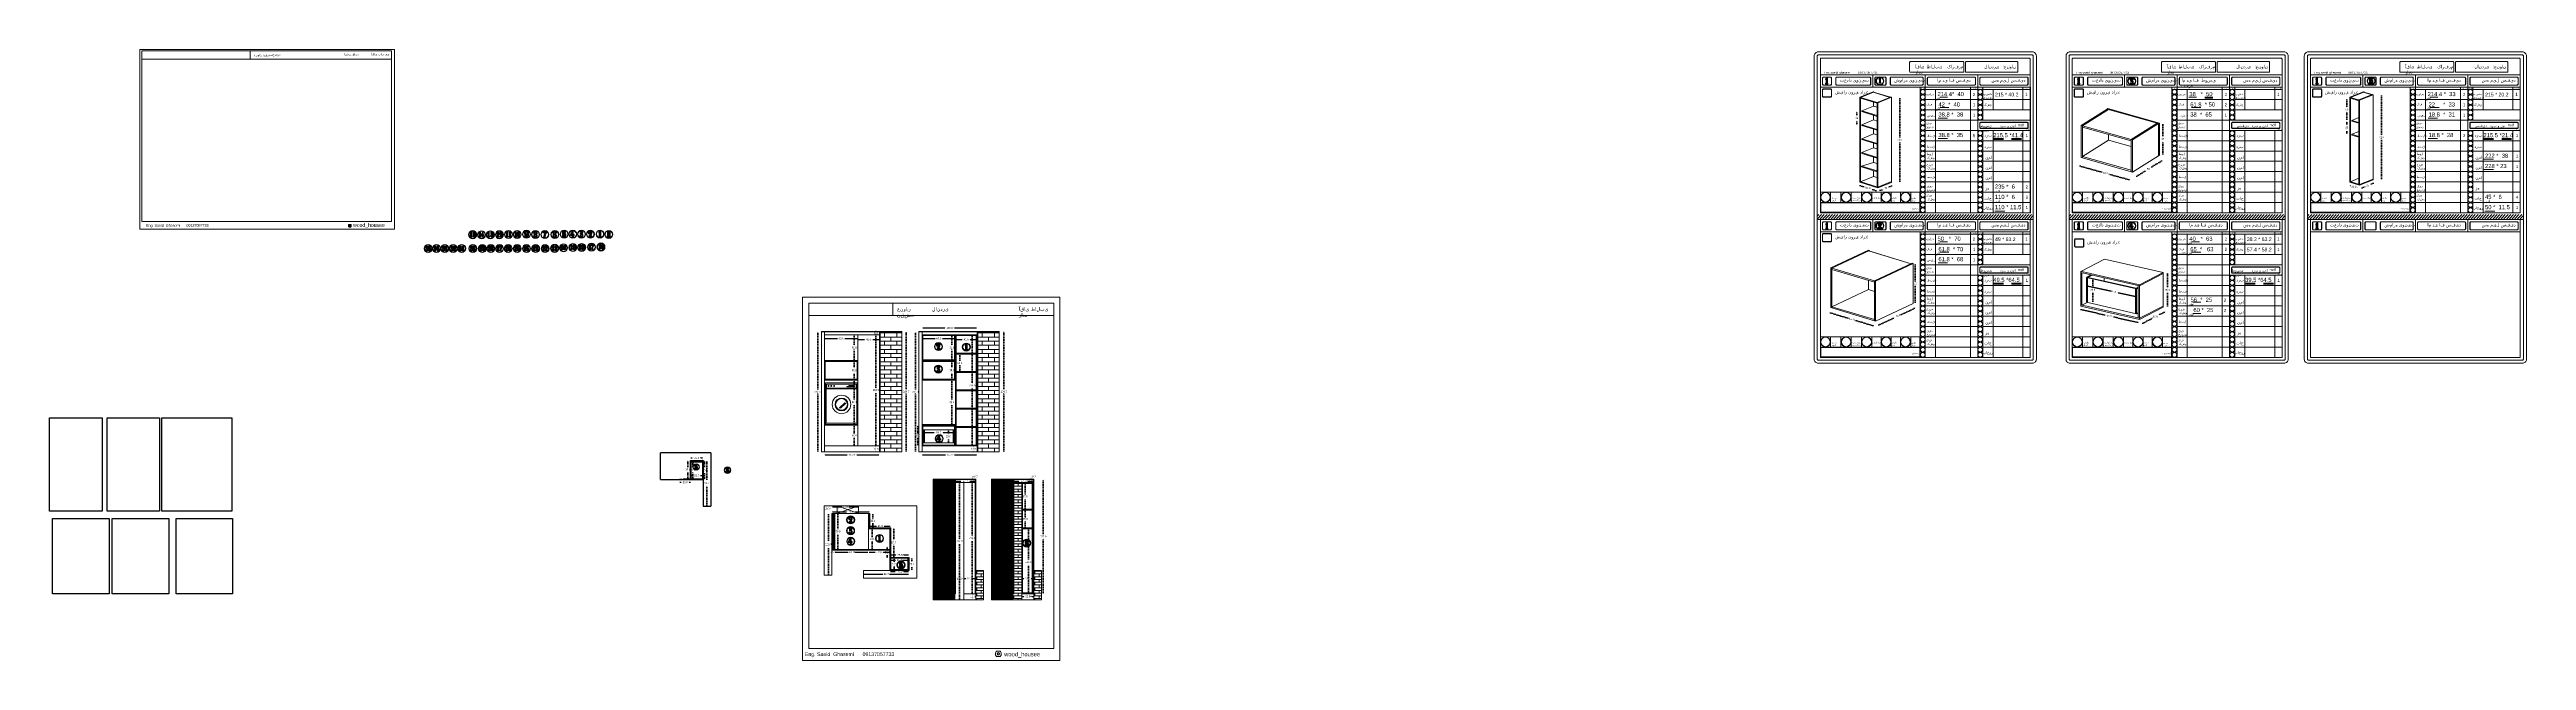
# Model space of a CAD drawing. Header units: inches. Extents: x -241 to 4575, y -126 to 1063.
import ezdxf

# ---------------------------------------------------------------- set-up
doc = ezdxf.new("R2010")
doc.units = ezdxf.units.IN
doc.header["$MEASUREMENT"] = 0
doc.linetypes.add('ACAD_ISO07W100', pattern=[3, 0, -3])
doc.layers.add('LAYER5', color=132, linetype='Continuous')
doc.styles.get("Standard").update_dxf_attribs({"font": 'arial.ttf'})
doc.dimstyles.get("Standard").update_dxf_attribs({"dimtxt": 3.5, "dimasz": 2.5, "dimexe": 0.18, "dimexo": 0.0625, "dimgap": 0.09, "dimtad": 0, "dimtih": 1, "dimtoh": 1, "dimdec": 1, "dimzin": 0, "dimdsep": 46, "dimtxsty": 'Standard', "dimcen": 0.09, "dimse1": 1, "dimse2": 1, "dimadec": 0, "dimazin": 0, "dimtfac": 1, "dimtdec": 1, "dimtofl": 0, "dimtmove": 0, "dimatfit": 0, "dimfxl": 1, "dimtolj": 1, "dimtzin": 0, "dimarcsym": 0})
picture_1 = doc.add_image_def('image1.jpeg', size_in_pixel=(4032, 3024))
picture_2 = doc.add_image_def('image2.jpeg', size_in_pixel=(4032, 3024))
picture_3 = doc.add_image_def('image3.jpeg', size_in_pixel=(4032, 3024))
picture_4 = doc.add_image_def('image4.jpeg', size_in_pixel=(4032, 3024))
picture_5 = doc.add_image_def('image5.jpg', size_in_pixel=(3840, 2160))
picture_6 = doc.add_image_def('image6.jpg', size_in_pixel=(3840, 2160))
pattern_1 = [(45, (81.5447, 1249.3247), (-0.8148213, 0.8148213), [])]
pattern_2 = [(45, (81.5447, 1249.3247), (-0.8148213, 0.8148213), [])]
pattern_3 = [(45, (1004.2241, -135.8752), (-0.8838835, 0.8838835), [])]
pattern_4 = [(0, (530.1143, -304.0645), (0, 5.334), []), (90, (530.114, -304.0645), (-8, 5.334), [5.334, -5.334])]

# ---------------------------------------------------------------- blocks, each defined once
blk = doc.blocks.new('*D6')
at = {"color": 0, "linetype": 'ACAD_ISO07W100', "lineweight": -2, "transparency": 16777216}
for p, q in [((999.9, 261.1), (999.9, 247.7)), ((999.9, 230.5), (999.9, 244))]:
    blk.add_line(p, q, dxfattribs=at)
at = {"color": 0, "transparency": 16777216}
for points in [[(999.5, 261.1), (1000.3, 261.1), (999.9, 263.6)], [(999.5, 230.5), (1000.3, 230.5), (999.9, 228)]]:
    blk.add_solid(points, dxfattribs=at)
at = {"layer": 'Defpoints', "color": 0, "transparency": 16777216}
for p in [(999.9, 263.6), (1004.9, 263.6), (1004.9, 228)]:
    blk.add_point(p, dxfattribs=at)
at = {"color": 0, "transparency": 16777216, "insert": (999.9, 245.8), "char_height": 3.5, "attachment_point": 5}
blk.add_mtext('\\A1;35.6', dxfattribs=at)
blk = doc.blocks.new('*D4')
at = {"color": 0, "linetype": 'ACAD_ISO07W100', "lineweight": -2, "transparency": 16777216}
for p, q in [((1007.4, 268.8), (1013.1, 268.8)), ((1027.5, 268.8), (1021.7, 268.8))]:
    blk.add_line(p, q, dxfattribs=at)
at = {"color": 0, "transparency": 16777216}
for points in [[(1007.4, 269.2), (1007.4, 268.4), (1004.9, 268.8)], [(1027.5, 269.2), (1027.5, 268.4), (1030, 268.8)]]:
    blk.add_solid(points, dxfattribs=at)
at = {"layer": 'Defpoints', "color": 0, "transparency": 16777216}
for p in [(1004.9, 268.8), (1004.9, 263.6), (1030, 263.6)]:
    blk.add_point(p, dxfattribs=at)
at = {"color": 0, "transparency": 16777216, "insert": (1017.4, 268.8), "char_height": 3.5, "attachment_point": 5}
blk.add_mtext('\\A1;25.1', dxfattribs=at)
blk = doc.blocks.new('*D5')
at = {"color": 0, "linetype": 'ACAD_ISO07W100', "lineweight": -2, "transparency": 16777216}
for p, q in [((1037.1, 261.1), (1037.1, 221.2)), ((1037.1, 177.4), (1037.1, 217.4))]:
    blk.add_line(p, q, dxfattribs=at)
at = {"color": 0, "transparency": 16777216}
for points in [[(1036.7, 261.1), (1037.5, 261.1), (1037.1, 263.6)], [(1036.7, 177.4), (1037.5, 177.4), (1037.1, 174.9)]]:
    blk.add_solid(points, dxfattribs=at)
at = {"layer": 'Defpoints', "color": 0, "transparency": 16777216}
for p in [(1030, 263.6), (1037.1, 263.6), (1030, 174.9)]:
    blk.add_point(p, dxfattribs=at)
at = {"color": 0, "transparency": 16777216, "insert": (1037.1, 219.3), "char_height": 3.5, "attachment_point": 5}
blk.add_mtext('\\A1;88.7', dxfattribs=at)
blk = doc.blocks.new('*D7')
at = {"color": 0, "linetype": 'ACAD_ISO07W100', "lineweight": -2, "transparency": 16777216}
for p, q in [((1008.9, 234.5), (1012.7, 234.5)), ((1025.9, 234.5), (1022, 234.5))]:
    blk.add_line(p, q, dxfattribs=at)
at = {"color": 0, "transparency": 16777216}
for points in [[(1008.9, 234.9), (1008.9, 234.1), (1006.4, 234.5)], [(1025.9, 234.9), (1025.9, 234.1), (1028.4, 234.5)]]:
    blk.add_solid(points, dxfattribs=at)
at = {"layer": 'Defpoints', "color": 0, "transparency": 16777216}
for p in [(1006.4, 228), (1028.4, 234.5), (1028.4, 226.4)]:
    blk.add_point(p, dxfattribs=at)
at = {"color": 0, "transparency": 16777216, "insert": (1017.4, 234.5), "char_height": 3.5, "attachment_point": 5}
blk.add_mtext('\\A1;22.0', dxfattribs=at)
blk = doc.blocks.new('*D8')
at = {"color": 0, "linetype": 'ACAD_ISO07W100', "lineweight": -2, "transparency": 16777216}
for p, q in [((985.9, 221.1), (990.2, 221.1)), ((1003.9, 221.1), (999.5, 221.1))]:
    blk.add_line(p, q, dxfattribs=at)
at = {"color": 0, "transparency": 16777216}
for points in [[(985.9, 221.5), (985.9, 220.7), (983.4, 221.1)], [(1003.9, 221.5), (1003.9, 220.7), (1006.4, 221.1)]]:
    blk.add_solid(points, dxfattribs=at)
at = {"layer": 'Defpoints', "color": 0, "transparency": 16777216}
for p in [(983.4, 228), (1006.4, 228), (1006.4, 221.1)]:
    blk.add_point(p, dxfattribs=at)
at = {"color": 0, "transparency": 16777216, "insert": (994.9, 221.1), "char_height": 3.5, "attachment_point": 5}
blk.add_mtext('\\A1;23.0', dxfattribs=at)
blk = doc.blocks.new('*D2')
at = {"color": 0, "linetype": 'ACAD_ISO07W100', "lineweight": -2, "transparency": 16777216}
for p, q in [((1009.9, 258.5), (1009.9, 246.4)), ((1009.9, 230.5), (1009.9, 242.7))]:
    blk.add_line(p, q, dxfattribs=at)
at = {"color": 0, "transparency": 16777216}
for points in [[(1009.5, 258.5), (1010.3, 258.5), (1009.9, 261)], [(1009.5, 230.5), (1010.3, 230.5), (1009.9, 228)]]:
    blk.add_solid(points, dxfattribs=at)
at = {"layer": 'Defpoints', "color": 0, "transparency": 16777216}
for p in [(1006.4, 261), (1009.9, 261), (1006.4, 228)]:
    blk.add_point(p, dxfattribs=at)
at = {"color": 0, "transparency": 16777216, "insert": (1009.9, 244.5), "char_height": 3.5, "attachment_point": 5}
blk.add_mtext('\\A1;33.0', dxfattribs=at)
blk = doc.blocks.new('*D3')
at = {"color": 0, "linetype": 'ACAD_ISO07W100', "lineweight": -2, "transparency": 16777216}
for p, q in [((1032.4, 261.1), (1032.4, 246.9)), ((1032.4, 228.9), (1032.4, 243.2))]:
    blk.add_line(p, q, dxfattribs=at)
at = {"color": 0, "transparency": 16777216}
for points in [[(1032, 261.1), (1032.8, 261.1), (1032.4, 263.6)], [(1032, 228.9), (1032.8, 228.9), (1032.4, 226.4)]]:
    blk.add_solid(points, dxfattribs=at)
at = {"layer": 'Defpoints', "color": 0, "transparency": 16777216}
for p in [(1030, 263.6), (1030, 226.4), (1032.4, 226.4)]:
    blk.add_point(p, dxfattribs=at)
at = {"color": 0, "transparency": 16777216, "insert": (1032.4, 245), "char_height": 3.5, "attachment_point": 5}
blk.add_mtext('\\A1;37.2', dxfattribs=at)
blk = doc.blocks.new('*D9')
at = {"color": 0, "linetype": 'ACAD_ISO07W100', "lineweight": -2, "transparency": 16777216}
for p, q in [((3356.5, 967.8), (3356.5, 889.4)), ((3356.5, 807.2), (3356.5, 885.6))]:
    blk.add_line(p, q, dxfattribs=at)
at = {"color": 0, "transparency": 16777216}
for points in [[(3356.1, 967.8), (3356.9, 967.8), (3356.5, 970.3)], [(3356.1, 807.2), (3356.9, 807.2), (3356.5, 804.7)]]:
    blk.add_solid(points, dxfattribs=at)
at = {"layer": 'Defpoints', "color": 0, "transparency": 16777216}
for p in [(3340.4, 970.3), (3356.5, 970.3), (3340.4, 804.7)]:
    blk.add_point(p, dxfattribs=at)
at = {"color": 0, "lineweight": 20, "transparency": 16777216, "insert": (3356.5, 887.5), "char_height": 3.5, "attachment_point": 5}
blk.add_mtext('\\A1;216', dxfattribs=at)
blk = doc.blocks.new('*D10')
at = {"color": 0, "linetype": 'ACAD_ISO07W100', "lineweight": -2, "transparency": 16777216}
for p, q in [((3279.6, 798.4), (3290.1, 795.2)), ((3310, 789.1), (3299.5, 792.3))]:
    blk.add_line(p, q, dxfattribs=at)
at = {"color": 0, "transparency": 16777216}
for points in [[(3279.7, 798.8), (3279.5, 798), (3277.2, 799.1)], [(3310.2, 789.5), (3309.9, 788.7), (3312.4, 788.4)]]:
    blk.add_solid(points, dxfattribs=at)
at = {"layer": 'Defpoints', "color": 0, "transparency": 16777216}
for p in [(3277.2, 799.1), (3279, 804.9), (3314.2, 794.1)]:
    blk.add_point(p, dxfattribs=at)
at = {"color": 0, "lineweight": 20, "transparency": 16777216, "insert": (3294.8, 793.7), "char_height": 3.5, "attachment_point": 5}
blk.add_mtext('\\A1;42.0', dxfattribs=at)
blk = doc.blocks.new('*D11')
at = {"color": 0, "linetype": 'ACAD_ISO07W100', "lineweight": -2, "transparency": 16777216}
for p, q in [((3318.8, 789.3), (3327, 792.6)), ((3340.4, 798), (3332.3, 794.8))]:
    blk.add_line(p, q, dxfattribs=at)
at = {"color": 0, "transparency": 16777216}
for points in [[(3318.7, 789.7), (3319, 788.9), (3316.5, 788.4)], [(3340.2, 798.4), (3340.6, 797.7), (3342.7, 799)]]:
    blk.add_solid(points, dxfattribs=at)
at = {"layer": 'Defpoints', "color": 0, "transparency": 16777216}
for p in [(3314.2, 794.1), (3340.4, 804.7), (3342.7, 799)]:
    blk.add_point(p, dxfattribs=at)
at = {"color": 0, "lineweight": 20, "transparency": 16777216, "insert": (3329.6, 793.7), "char_height": 3.5, "attachment_point": 5}
blk.add_mtext('\\A1;40', dxfattribs=at)
blk = doc.blocks.new('*D12')
at = {"color": 0, "linetype": 'ACAD_ISO07W100', "lineweight": -2, "transparency": 16777216}
for p, q in [((3273.1, 939.9), (3273.1, 931.5)), ((3273.1, 919.3), (3273.1, 927.7))]:
    blk.add_line(p, q, dxfattribs=at)
at = {"color": 0, "transparency": 16777216}
for points in [[(3272.7, 939.9), (3273.5, 939.9), (3273.1, 942.4)], [(3272.7, 919.3), (3273.5, 919.3), (3273.1, 916.8)]]:
    blk.add_solid(points, dxfattribs=at)
at = {"layer": 'Defpoints', "color": 0, "transparency": 16777216}
for p in [(3273.1, 916.8), (3282.6, 942.4), (3282.6, 916.8)]:
    blk.add_point(p, dxfattribs=at)
at = {"color": 0, "lineweight": 20, "transparency": 16777216, "insert": (3273.1, 929.6), "char_height": 3.5, "attachment_point": 5}
blk.add_mtext('\\A1;34', dxfattribs=at)
blk = doc.blocks.new('*D14')
at = {"color": 0, "linetype": 'ACAD_ISO07W100', "lineweight": -2, "transparency": 16777216}
for p, q in [((4293.2, 972.8), (4293.2, 894.4)), ((4293.2, 812.2), (4293.2, 890.6))]:
    blk.add_line(p, q, dxfattribs=at)
at = {"color": 0, "transparency": 16777216}
for points in [[(4292.8, 972.8), (4293.6, 972.8), (4293.2, 975.3)], [(4292.8, 812.2), (4293.6, 812.2), (4293.2, 809.7)]]:
    blk.add_solid(points, dxfattribs=at)
at = {"layer": 'Defpoints', "color": 0, "transparency": 16777216}
for p in [(4277, 975.3), (4293.2, 975.3), (4277, 809.7)]:
    blk.add_point(p, dxfattribs=at)
at = {"color": 0, "lineweight": 20, "transparency": 16777216, "insert": (4293.2, 892.5), "char_height": 3.5, "attachment_point": 5}
blk.add_mtext('\\A1;216', dxfattribs=at)
blk = doc.blocks.new('*D15')
at = {"color": 0, "linetype": 'ACAD_ISO07W100', "lineweight": -2, "transparency": 16777216}
for p, q in [((4232.7, 798.4), (4235, 797.7)), ((4246.7, 794.1), (4244.3, 794.8))]:
    blk.add_line(p, q, dxfattribs=at)
at = {"color": 0, "transparency": 16777216}
for points in [[(4232.8, 798.8), (4232.5, 798), (4230.3, 799.1)], [(4246.8, 794.5), (4246.6, 793.7), (4249.1, 793.4)]]:
    blk.add_solid(points, dxfattribs=at)
at = {"layer": 'Defpoints', "color": 0, "transparency": 16777216}
for p in [(4230.3, 799.1), (4232, 804.9), (4250.8, 799.1)]:
    blk.add_point(p, dxfattribs=at)
at = {"color": 0, "lineweight": 20, "transparency": 16777216, "insert": (4239.7, 796.2), "char_height": 3.5, "attachment_point": 5}
blk.add_mtext('\\A1;22.0', dxfattribs=at)
blk = doc.blocks.new('*D16')
at = {"color": 0, "linetype": 'ACAD_ISO07W100', "lineweight": -2, "transparency": 16777216}
for p, q in [((4255.5, 794.3), (4263.7, 797.6)), ((4277, 803), (4268.9, 799.7))]:
    blk.add_line(p, q, dxfattribs=at)
at = {"color": 0, "transparency": 16777216}
for points in [[(4255.3, 794.7), (4255.6, 793.9), (4253.2, 793.4)], [(4276.9, 803.4), (4277.2, 802.7), (4279.4, 804)]]:
    blk.add_solid(points, dxfattribs=at)
at = {"layer": 'Defpoints', "color": 0, "transparency": 16777216}
for p in [(4250.8, 799.1), (4277, 809.7), (4279.4, 804)]:
    blk.add_point(p, dxfattribs=at)
at = {"color": 0, "lineweight": 20, "transparency": 16777216, "insert": (4266.3, 798.7), "char_height": 3.5, "attachment_point": 5}
blk.add_mtext('\\A1;33', dxfattribs=at)
blk = doc.blocks.new('*D17')
at = {"color": 0, "linetype": 'ACAD_ISO07W100', "lineweight": -2, "transparency": 16777216}
for p, q in [((4226.1, 921.4), (4226.1, 913)), ((4226.1, 900.8), (4226.1, 909.2))]:
    blk.add_line(p, q, dxfattribs=at)
at = {"color": 0, "transparency": 16777216}
for points in [[(4225.7, 921.4), (4226.6, 921.4), (4226.1, 923.9)], [(4225.7, 900.8), (4226.6, 900.8), (4226.1, 898.3)]]:
    blk.add_solid(points, dxfattribs=at)
at = {"layer": 'Defpoints', "color": 0, "transparency": 16777216}
for p in [(4235.6, 923.9), (4226.1, 898.3), (4235.6, 898.3)]:
    blk.add_point(p, dxfattribs=at)
at = {"color": 0, "lineweight": 20, "transparency": 16777216, "insert": (4226.1, 911.1), "char_height": 3.5, "attachment_point": 5}
blk.add_mtext('\\A1;35', dxfattribs=at)
blk = doc.blocks.new('*D13')
at = {"color": 0, "linetype": 'ACAD_ISO07W100', "lineweight": -2, "transparency": 16777216}
for p, q in [((4226.1, 965.2), (4226.1, 948.4)), ((4226.1, 927.8), (4226.1, 944.6))]:
    blk.add_line(p, q, dxfattribs=at)
at = {"color": 0, "transparency": 16777216}
for points in [[(4225.7, 965.2), (4226.6, 965.2), (4226.1, 967.7)], [(4225.7, 927.8), (4226.6, 927.8), (4226.1, 925.3)]]:
    blk.add_solid(points, dxfattribs=at)
at = {"layer": 'Defpoints', "color": 0, "transparency": 16777216}
for p in [(4236, 967.7), (4226.1, 925.3), (4235.6, 925.3)]:
    blk.add_point(p, dxfattribs=at)
at = {"color": 0, "lineweight": 20, "transparency": 16777216, "insert": (4226.1, 946.5), "char_height": 3.5, "attachment_point": 5}
blk.add_mtext('\\A1;50', dxfattribs=at)
blk = doc.blocks.new('*D19')
at = {"color": 0, "linetype": 'ACAD_ISO07W100', "lineweight": -2, "transparency": 16777216}
for p, q in [((3386.5, 644.2), (3386.5, 609.8)), ((3386.5, 571.6), (3386.5, 606))]:
    blk.add_line(p, q, dxfattribs=at)
at = {"color": 0, "transparency": 16777216}
for points in [[(3386.1, 644.2), (3386.9, 644.2), (3386.5, 646.7)], [(3386.1, 571.6), (3386.9, 571.6), (3386.5, 569.1)]]:
    blk.add_solid(points, dxfattribs=at)
at = {"layer": 'Defpoints', "color": 0, "transparency": 16777216}
for p in [(3383, 646.7), (3386.5, 646.7), (3383, 569.1)]:
    blk.add_point(p, dxfattribs=at)
at = {"color": 0, "lineweight": 20, "transparency": 16777216, "insert": (3386.5, 607.9), "char_height": 3.5, "attachment_point": 5}
blk.add_mtext('\\A1;50', dxfattribs=at)
blk = doc.blocks.new('*D20')
at = {"color": 0, "linetype": 'ACAD_ISO07W100', "lineweight": -2, "transparency": 16777216}
for p, q in [((3222.2, 550.8), (3258.7, 539.9)), ((3304.4, 526.1), (3268, 537.1))]:
    blk.add_line(p, q, dxfattribs=at)
at = {"color": 0, "transparency": 16777216}
for points in [[(3222.4, 551.2), (3222.1, 550.4), (3219.9, 551.6)], [(3304.5, 526.5), (3304.3, 525.7), (3306.8, 525.4)]]:
    blk.add_solid(points, dxfattribs=at)
at = {"layer": 'Defpoints', "color": 0, "transparency": 16777216}
for p in [(3219.9, 551.6), (3222.7, 561), (3309.7, 534.8)]:
    blk.add_point(p, dxfattribs=at)
at = {"color": 0, "lineweight": 20, "transparency": 16777216, "insert": (3263.3, 538.5), "char_height": 3.5, "attachment_point": 5}
blk.add_mtext('\\A1;65.0', dxfattribs=at)
blk = doc.blocks.new('*D21')
at = {"color": 0, "linetype": 'ACAD_ISO07W100', "lineweight": -2, "transparency": 16777216}
for p, q in [((3315.9, 527.4), (3349.2, 543)), ((3384.6, 559.6), (3354.3, 545.4))]:
    blk.add_line(p, q, dxfattribs=at)
at = {"color": 0, "transparency": 16777216}
for points in [[(3384.5, 560), (3384.8, 559.2), (3386.9, 560.7)], [(3315.7, 527.8), (3316, 527.1), (3313.6, 526.4)]]:
    blk.add_solid(points, dxfattribs=at)
at = {"layer": 'Defpoints', "color": 0, "transparency": 16777216}
for p in [(3309.7, 534.8), (3383, 569.1), (3386.9, 560.7)]:
    blk.add_point(p, dxfattribs=at)
at = {"color": 0, "lineweight": 20, "transparency": 16777216, "insert": (3351.8, 544.2), "char_height": 3.5, "attachment_point": 5}
blk.add_mtext('\\A1;70', dxfattribs=at)
blk = doc.blocks.new('*D23')
at = {"color": 0, "linetype": 'ACAD_ISO07W100', "lineweight": -2, "transparency": 16777216}
for p, q in [((3867.9, 917.5), (3867.9, 891.2)), ((3867.9, 860.1), (3867.9, 887.4))]:
    blk.add_line(p, q, dxfattribs=at)
at = {"color": 0, "transparency": 16777216}
for points in [[(3867.5, 917.5), (3868.3, 917.5), (3867.9, 920)], [(3867.5, 860.1), (3868.3, 860.1), (3867.9, 857.6)]]:
    blk.add_solid(points, dxfattribs=at)
at = {"layer": 'Defpoints', "color": 0, "transparency": 16777216}
for p in [(3861.5, 920), (3867.9, 920), (3861.5, 857.6)]:
    blk.add_point(p, dxfattribs=at)
at = {"color": 0, "lineweight": 20, "transparency": 16777216, "insert": (3867.9, 889.3), "char_height": 3.5, "attachment_point": 5}
blk.add_mtext('\\A1;38', dxfattribs=at)
blk = doc.blocks.new('*D24')
at = {"color": 0, "linetype": 'ACAD_ISO07W100', "lineweight": -2, "transparency": 16777216}
for p, q in [((3707.2, 836.6), (3752, 824.1)), ((3802.4, 810.1), (3761.3, 821.5))]:
    blk.add_line(p, q, dxfattribs=at)
at = {"color": 0, "transparency": 16777216}
for points in [[(3707.3, 837), (3707.1, 836.2), (3704.8, 837.2)], [(3802.5, 810.5), (3802.3, 809.7), (3804.8, 809.4)]]:
    blk.add_solid(points, dxfattribs=at)
at = {"layer": 'Defpoints', "color": 0, "transparency": 16777216}
for p in [(3704.8, 837.2), (3709.3, 853.3), (3809.3, 825.5)]:
    blk.add_point(p, dxfattribs=at)
at = {"color": 0, "lineweight": 20, "transparency": 16777216, "insert": (3756.6, 822.8), "char_height": 3.5, "attachment_point": 5}
blk.add_mtext('\\A1;65.0', dxfattribs=at)
blk = doc.blocks.new('*D25')
at = {"color": 0, "linetype": 'ACAD_ISO07W100', "lineweight": -2, "transparency": 16777216}
for p, q in [((3817.5, 816.9), (3837.5, 829.2)), ((3865.4, 846.4), (3842.6, 832.4))]:
    blk.add_line(p, q, dxfattribs=at)
at = {"color": 0, "transparency": 16777216}
for points in [[(3865.2, 846.7), (3865.7, 846), (3867.6, 847.7)], [(3817.3, 817.3), (3817.8, 816.6), (3815.4, 815.6)]]:
    blk.add_solid(points, dxfattribs=at)
at = {"layer": 'Defpoints', "color": 0, "transparency": 16777216}
for p in [(3809.3, 825.5), (3861.5, 857.6), (3867.6, 847.7)]:
    blk.add_point(p, dxfattribs=at)
at = {"color": 0, "lineweight": 20, "transparency": 16777216, "insert": (3840, 830.8), "char_height": 3.5, "attachment_point": 5}
blk.add_mtext('\\A1;50', dxfattribs=at)
blk = doc.blocks.new('*D26')
at = {"color": 0, "linetype": 'ACAD_ISO07W100', "lineweight": -2, "transparency": 16777216}
for p, q in [((3877.5, 627), (3877.5, 597.5)), ((3877.5, 564.3), (3877.5, 593.8))]:
    blk.add_line(p, q, dxfattribs=at)
at = {"color": 0, "transparency": 16777216}
for points in [[(3877.1, 627), (3877.9, 627), (3877.5, 629.5)], [(3877.1, 564.3), (3877.9, 564.3), (3877.5, 561.8)]]:
    blk.add_solid(points, dxfattribs=at)
at = {"layer": 'Defpoints', "color": 0, "transparency": 16777216}
for p in [(3868.7, 629.5), (3877.5, 629.5), (3868.7, 561.8)]:
    blk.add_point(p, dxfattribs=at)
at = {"color": 0, "lineweight": 20, "transparency": 16777216, "insert": (3877.5, 595.7), "char_height": 3.5, "attachment_point": 5}
blk.add_mtext('\\A1;40.0', dxfattribs=at)
blk = doc.blocks.new('*D27')
at = {"color": 0, "linetype": 'ACAD_ISO07W100', "lineweight": -2, "transparency": 16777216}
for p, q in [((3829.1, 530.7), (3849.9, 541.6)), ((3870.8, 552.4), (3857.1, 545.3))]:
    blk.add_line(p, q, dxfattribs=at)
at = {"color": 0, "transparency": 16777216}
for points in [[(3828.9, 531.1), (3829.2, 530.4), (3826.8, 529.6)], [(3870.6, 552.8), (3871, 552), (3873, 553.6)]]:
    blk.add_solid(points, dxfattribs=at)
at = {"layer": 'Defpoints', "color": 0, "transparency": 16777216}
for p in [(3822.5, 537.8, 40.4), (3868.7, 561.8, 40.4), (3826.8, 529.6)]:
    blk.add_point(p, dxfattribs=at)
at = {"color": 0, "lineweight": 20, "transparency": 16777216, "insert": (3853.5, 543.4), "char_height": 3.5, "attachment_point": 5}
blk.add_mtext('\\A1;63.0', dxfattribs=at)
blk = doc.blocks.new('*D28')
at = {"color": 0, "linetype": 'ACAD_ISO07W100', "lineweight": -2, "transparency": 16777216}
for p, q in [((3709.5, 557.4), (3759.5, 546)), ((3818.8, 532.5), (3768.8, 543.9))]:
    blk.add_line(p, q, dxfattribs=at)
at = {"color": 0, "transparency": 16777216}
for points in [[(3709.6, 557.8), (3709.4, 557), (3707.1, 557.9)], [(3818.9, 532.9), (3818.7, 532.1), (3821.2, 532)]]:
    blk.add_solid(points, dxfattribs=at)
at = {"layer": 'Defpoints', "color": 0, "transparency": 16777216}
for p in [(3707.1, 557.9), (3708.4, 563.8, 40.4), (3822.5, 537.8, 40.4)]:
    blk.add_point(p, dxfattribs=at)
at = {"color": 0, "lineweight": 20, "transparency": 16777216, "insert": (3764.1, 544.9), "char_height": 3.5, "attachment_point": 5}
blk.add_mtext('\\A1;65.0', dxfattribs=at)
blk = doc.blocks.new('*D29')
at = {"color": 0, "linetype": 'ACAD_ISO07W100', "lineweight": -2, "transparency": 16777216}
for p, q in [((3731.8, 617.1), (3731.8, 597.3)), ((3731.8, 573.8), (3731.8, 593.6))]:
    blk.add_line(p, q, dxfattribs=at)
at = {"color": 0, "transparency": 16777216}
for points in [[(3731.4, 617.1), (3732.2, 617.1), (3731.8, 619.6)], [(3731.4, 573.8), (3732.2, 573.8), (3731.8, 571.3)]]:
    blk.add_solid(points, dxfattribs=at)
at = {"layer": 'Defpoints', "color": 0, "transparency": 16777216}
for p in [(3719.5, 619.6), (3731.8, 619.6), (3719.5, 571.3)]:
    blk.add_point(p, dxfattribs=at)
at = {"color": 0, "lineweight": 20, "transparency": 16777216, "insert": (3731.8, 595.4), "char_height": 3.5, "attachment_point": 5}
blk.add_mtext('\\A1;25.0', dxfattribs=at)
blk = doc.blocks.new('*D30')
at = {"color": 0, "linetype": 'ACAD_ISO07W100', "lineweight": -2, "transparency": 16777216}
for p, q in [((3723.8, 602.4), (3772.1, 592.2)), ((3816.3, 582.8), (3777.3, 591.1))]:
    blk.add_line(p, q, dxfattribs=at)
at = {"color": 0, "transparency": 16777216}
for points in [[(3723.9, 602.8), (3723.8, 602), (3721.4, 602.9)], [(3816.4, 583.2), (3816.2, 582.4), (3818.8, 582.3)]]:
    blk.add_solid(points, dxfattribs=at)
at = {"layer": 'Defpoints', "color": 0, "transparency": 16777216}
for p in [(3719.5, 593.9), (3818.8, 582.3), (3816.9, 573.3, 40.4)]:
    blk.add_point(p, dxfattribs=at)
at = {"color": 0, "lineweight": 20, "transparency": 16777216, "insert": (3774.7, 591.6), "char_height": 3.5, "attachment_point": 5}
blk.add_mtext('\\A1;56', dxfattribs=at)
blk = doc.blocks.new('*D36')
at = {"color": 0, "linetype": 'ACAD_ISO07W100', "lineweight": -2, "transparency": 16777216}
for p, q in [((1273.3, 158.1), (1273.3, 102.3)), ((1273.3, 42.8), (1273.3, 98.5))]:
    blk.add_line(p, q, dxfattribs=at)
at = {"color": 0, "transparency": 16777216}
for points in [[(1272.9, 158.1), (1273.7, 158.1), (1273.3, 160.6)], [(1272.9, 42.8), (1273.7, 42.8), (1273.3, 40.3)]]:
    blk.add_solid(points, dxfattribs=at)
at = {"layer": 'Defpoints', "color": 0, "transparency": 16777216}
for p in [(1273.3, 160.6), (1280.2, 160.6), (1280.2, 40.3)]:
    blk.add_point(p, dxfattribs=at)
at = {"color": 0, "lineweight": 20, "transparency": 16777216, "insert": (1273.3, 100.4), "char_height": 3.5, "attachment_point": 5}
blk.add_mtext('\\A1;120.3', dxfattribs=at)
blk = doc.blocks.new('*D37')
at = {"color": 0, "linetype": 'ACAD_ISO07W100', "lineweight": -2, "transparency": 16777216}
for p, q in [((1282.7, 163.6), (1312.3, 163.6)), ((1351.3, 163.6), (1321.6, 163.6))]:
    blk.add_line(p, q, dxfattribs=at)
at = {"color": 0, "transparency": 16777216}
for points in [[(1282.7, 164), (1282.7, 163.2), (1280.2, 163.6)], [(1351.3, 164), (1351.3, 163.2), (1353.8, 163.6)]]:
    blk.add_solid(points, dxfattribs=at)
at = {"layer": 'Defpoints', "color": 0, "transparency": 16777216}
for p in [(1280.2, 160.6), (1353.8, 163.6), (1353.8, 160.6)]:
    blk.add_point(p, dxfattribs=at)
at = {"color": 0, "lineweight": 20, "transparency": 16777216, "insert": (1317, 163.6), "char_height": 3.5, "attachment_point": 5}
blk.add_mtext('\\A1;73.6', dxfattribs=at)
blk = doc.blocks.new('*D38')
at = {"color": 0, "linetype": 'ACAD_ISO07W100', "lineweight": -2, "transparency": 16777216}
for p, q in [((1359.5, 158.1), (1359.5, 148.4)), ((1359.5, 135), (1359.5, 144.6))]:
    blk.add_line(p, q, dxfattribs=at)
at = {"color": 0, "transparency": 16777216}
for points in [[(1359.1, 158.1), (1359.9, 158.1), (1359.5, 160.6)], [(1359.1, 135), (1359.9, 135), (1359.5, 132.5)]]:
    blk.add_solid(points, dxfattribs=at)
at = {"layer": 'Defpoints', "color": 0, "transparency": 16777216}
for p in [(1353.8, 160.6), (1359.5, 160.6), (1353.8, 132.5)]:
    blk.add_point(p, dxfattribs=at)
at = {"color": 0, "lineweight": 20, "transparency": 16777216, "insert": (1359.5, 146.5), "char_height": 3.5, "attachment_point": 5}
blk.add_mtext('\\A1;28.1', dxfattribs=at)
blk = doc.blocks.new('*D39')
at = {"color": 0, "linetype": 'ACAD_ISO07W100', "lineweight": -2, "transparency": 16777216}
for p, q in [((1356.3, 135.9), (1369.5, 135.9)), ((1392.2, 135.9), (1378.9, 135.9))]:
    blk.add_line(p, q, dxfattribs=at)
at = {"color": 0, "transparency": 16777216}
for points in [[(1356.3, 136.3), (1356.3, 135.5), (1353.8, 135.9)], [(1392.2, 136.3), (1392.2, 135.5), (1394.7, 135.9)]]:
    blk.add_solid(points, dxfattribs=at)
at = {"layer": 'Defpoints', "color": 0, "transparency": 16777216}
for p in [(1353.8, 132.5), (1394.7, 135.9), (1394.7, 132.5)]:
    blk.add_point(p, dxfattribs=at)
at = {"color": 0, "lineweight": 20, "transparency": 16777216, "insert": (1374.2, 135.9), "char_height": 3.5, "attachment_point": 5}
blk.add_mtext('\\A1;40.9', dxfattribs=at)
blk = doc.blocks.new('*D40')
at = {"color": 0, "linetype": 'ACAD_ISO07W100', "lineweight": -2, "transparency": 16777216}
for p, q in [((1400.4, 130), (1400.4, 105.5)), ((1400.4, 77.3), (1400.4, 101.7))]:
    blk.add_line(p, q, dxfattribs=at)
at = {"color": 0, "transparency": 16777216}
for points in [[(1400, 130), (1400.8, 130), (1400.4, 132.5)], [(1400, 77.3), (1400.8, 77.3), (1400.4, 74.8)]]:
    blk.add_solid(points, dxfattribs=at)
at = {"layer": 'Defpoints', "color": 0, "transparency": 16777216}
for p in [(1394.7, 132.5), (1400.4, 132.5), (1394.7, 74.8)]:
    blk.add_point(p, dxfattribs=at)
at = {"color": 0, "lineweight": 20, "transparency": 16777216, "insert": (1400.4, 103.6), "char_height": 3.5, "attachment_point": 5}
blk.add_mtext('\\A1;57.7', dxfattribs=at)
blk = doc.blocks.new('*D41')
at = {"color": 0, "linetype": 'ACAD_ISO07W100', "lineweight": -2, "transparency": 16777216}
for p, q in [((1397.2, 79.7), (1407.8, 79.7)), ((1427.8, 79.7), (1417.1, 79.7))]:
    blk.add_line(p, q, dxfattribs=at)
at = {"color": 0, "transparency": 16777216}
for points in [[(1397.2, 80.1), (1397.2, 79.3), (1394.7, 79.7)], [(1427.8, 80.1), (1427.8, 79.3), (1430.3, 79.7)]]:
    blk.add_solid(points, dxfattribs=at)
at = {"layer": 'Defpoints', "color": 0, "transparency": 16777216}
for p in [(1394.7, 74.8), (1430.3, 79.7), (1430.3, 74.8)]:
    blk.add_point(p, dxfattribs=at)
at = {"color": 0, "lineweight": 20, "transparency": 16777216, "insert": (1412.5, 79.7), "char_height": 3.5, "attachment_point": 5}
blk.add_mtext('\\A1;35.6', dxfattribs=at)
blk = doc.blocks.new('*D42')
at = {"color": 0, "linetype": 'ACAD_ISO07W100', "lineweight": -2, "transparency": 16777216}
for p, q in [((1435.4, 72.3), (1435.4, 64.1)), ((1435.4, 52.2), (1435.4, 60.3))]:
    blk.add_line(p, q, dxfattribs=at)
at = {"color": 0, "transparency": 16777216}
for points in [[(1435, 72.3), (1435.8, 72.3), (1435.4, 74.8)], [(1435, 52.2), (1435.8, 52.2), (1435.4, 49.7)]]:
    blk.add_solid(points, dxfattribs=at)
at = {"layer": 'Defpoints', "color": 0, "transparency": 16777216}
for p in [(1430.3, 74.8), (1430.3, 49.7), (1435.4, 74.8)]:
    blk.add_point(p, dxfattribs=at)
at = {"color": 0, "lineweight": 20, "transparency": 16777216, "insert": (1435.4, 62.2), "char_height": 3.5, "attachment_point": 5}
blk.add_mtext('\\A1;25.1', dxfattribs=at)
blk = doc.blocks.new('*D43')
at = {"color": 0, "linetype": 'ACAD_ISO07W100', "lineweight": -2, "transparency": 16777216}
for p, q in [((1344.1, 42.5), (1381.3, 42.5)), ((1427.8, 42.5), (1390.6, 42.5))]:
    blk.add_line(p, q, dxfattribs=at)
at = {"color": 0, "transparency": 16777216}
for points in [[(1344.1, 43), (1344.1, 42.1), (1341.6, 42.5)], [(1427.8, 43), (1427.8, 42.1), (1430.3, 42.5)]]:
    blk.add_solid(points, dxfattribs=at)
at = {"layer": 'Defpoints', "color": 0, "transparency": 16777216}
for p in [(1341.6, 49.7), (1430.3, 49.7), (1430.3, 42.5)]:
    blk.add_point(p, dxfattribs=at)
at = {"color": 0, "lineweight": 20, "transparency": 16777216, "insert": (1385.9, 42.5), "char_height": 3.5, "attachment_point": 5}
blk.add_mtext('\\A1;88.7', dxfattribs=at)
blk = doc.blocks.new('*D44')
at = {"color": 0, "linetype": 'ACAD_ISO07W100', "lineweight": -2, "transparency": 16777216}
for p, q in [((1277.7, 169.8), (1275.2, 169.8)), ((1292.7, 169.8), (1295.2, 169.8))]:
    blk.add_line(p, q, dxfattribs=at)
at = {"color": 0, "transparency": 16777216}
for points in [[(1277.7, 170.2), (1277.7, 169.4), (1280.2, 169.8)], [(1292.7, 170.2), (1292.7, 169.4), (1290.2, 169.8)]]:
    blk.add_solid(points, dxfattribs=at)
at = {"layer": 'Defpoints', "color": 0, "transparency": 16777216}
for p in [(1280.2, 169.8), (1280.2, 160.6), (1290.2, 160.6)]:
    blk.add_point(p, dxfattribs=at)
at = {"color": 0, "lineweight": 20, "transparency": 16777216, "insert": (1270.7, 169.8), "char_height": 3.5, "attachment_point": 5}
blk.add_mtext('\\A1;10.0', dxfattribs=at)
blk = doc.blocks.new('*D45')
at = {"color": 0, "linetype": 'ACAD_ISO07W100', "lineweight": -2, "transparency": 16777216}
for p, q in [((1282.7, 173.5), (1301.5, 173.5)), ((1329.7, 173.5), (1310.8, 173.5))]:
    blk.add_line(p, q, dxfattribs=at)
at = {"color": 0, "transparency": 16777216}
for points in [[(1282.7, 173.9), (1282.7, 173.1), (1280.2, 173.5)], [(1329.7, 173.9), (1329.7, 173.1), (1332.2, 173.5)]]:
    blk.add_solid(points, dxfattribs=at)
at = {"layer": 'Defpoints', "color": 0, "transparency": 16777216}
for p in [(1280.2, 160.6), (1332.2, 173.5), (1332.2, 160.6)]:
    blk.add_point(p, dxfattribs=at)
at = {"color": 0, "lineweight": 20, "transparency": 16777216, "insert": (1306.2, 173.5), "char_height": 3.5, "attachment_point": 5}
blk.add_mtext('\\A1;52.0', dxfattribs=at)
blk = doc.blocks.new('*D46')
at = {"color": 0, "linetype": 'ACAD_ISO07W100', "lineweight": -2, "transparency": 16777216}
for p, q in [((1401.1, 70.8), (1401.1, 64.1)), ((1401.1, 53.8), (1401.1, 60.4))]:
    blk.add_line(p, q, dxfattribs=at)
at = {"color": 0, "transparency": 16777216}
for points in [[(1400.7, 70.8), (1401.5, 70.8), (1401.1, 73.3)], [(1400.7, 53.8), (1401.5, 53.8), (1401.1, 51.3)]]:
    blk.add_solid(points, dxfattribs=at)
at = {"layer": 'Defpoints', "color": 0, "transparency": 16777216}
for p in [(1393.1, 51.3), (1394.7, 73.3), (1401.1, 51.3)]:
    blk.add_point(p, dxfattribs=at)
at = {"color": 0, "lineweight": 20, "transparency": 16777216, "insert": (1401.1, 62.3), "char_height": 3.5, "attachment_point": 5}
blk.add_mtext('\\A1;22.0', dxfattribs=at)
blk = doc.blocks.new('*D47')
at = {"color": 0, "linetype": 'ACAD_ISO07W100', "lineweight": -2, "transparency": 16777216}
for p, q in [((1353.6, 84.9), (1367.4, 84.9)), ((1390.6, 84.9), (1376.8, 84.9))]:
    blk.add_line(p, q, dxfattribs=at)
at = {"color": 0, "transparency": 16777216}
for points in [[(1353.6, 85.3), (1353.6, 84.5), (1351.1, 84.9)], [(1390.6, 85.3), (1390.6, 84.5), (1393.1, 84.9)]]:
    blk.add_solid(points, dxfattribs=at)
at = {"layer": 'Defpoints', "color": 0, "transparency": 16777216}
for p in [(1351.1, 89), (1351.1, 84.9), (1393.1, 49.7)]:
    blk.add_point(p, dxfattribs=at)
at = {"color": 0, "lineweight": 20, "transparency": 16777216, "insert": (1372.1, 84.9), "char_height": 3.5, "attachment_point": 5}
blk.add_mtext('\\A1;42.0', dxfattribs=at)
blk = doc.blocks.new('*D48')
at = {"color": 0, "linetype": 'ACAD_ISO07W100', "lineweight": -2, "transparency": 16777216}
for p, q in [((1277.7, 85), (1275.2, 85)), ((1288.7, 85), (1291.2, 85))]:
    blk.add_line(p, q, dxfattribs=at)
at = {"color": 0, "transparency": 16777216}
for points in [[(1277.7, 85.4), (1277.7, 84.6), (1280.2, 85)], [(1288.7, 85.4), (1288.7, 84.6), (1286.2, 85)]]:
    blk.add_solid(points, dxfattribs=at)
at = {"layer": 'Defpoints', "color": 0, "transparency": 16777216}
for p in [(1280.2, 89), (1280.2, 85), (1286.2, 89)]:
    blk.add_point(p, dxfattribs=at)
at = {"color": 0, "lineweight": 20, "transparency": 16777216, "insert": (1283.7, 85), "char_height": 3.5, "attachment_point": 5}
blk.add_mtext('\\A1;6.0', dxfattribs=at)
blk = doc.blocks.new('*D49')
at = {"color": 0, "linetype": 'ACAD_ISO07W100', "lineweight": -2, "transparency": 16777216}
for p, q in [((1288.7, 85), (1314, 85)), ((1348.6, 85), (1323.3, 85))]:
    blk.add_line(p, q, dxfattribs=at)
at = {"color": 0, "transparency": 16777216}
for points in [[(1288.7, 85.4), (1288.7, 84.6), (1286.2, 85)], [(1348.6, 85.4), (1348.6, 84.6), (1351.1, 85)]]:
    blk.add_solid(points, dxfattribs=at)
at = {"layer": 'Defpoints', "color": 0, "transparency": 16777216}
for p in [(1286.2, 89), (1286.2, 85), (1351.1, 89)]:
    blk.add_point(p, dxfattribs=at)
at = {"color": 0, "lineweight": 20, "transparency": 16777216, "insert": (1318.6, 85), "char_height": 3.5, "attachment_point": 5}
blk.add_mtext('\\A1;64.9', dxfattribs=at)
blk = doc.blocks.new('*D50')
at = {"color": 0, "linetype": 'ACAD_ISO07W100', "lineweight": -2, "transparency": 16777216}
for p, q in [((1424.7, 512.2), (1424.7, 399.3)), ((1424.7, 282.5), (1424.7, 395.5))]:
    blk.add_line(p, q, dxfattribs=at)
at = {"color": 0, "transparency": 16777216}
for points in [[(1424.3, 512.2), (1425.1, 512.2), (1424.7, 514.7)], [(1424.3, 282.5), (1425.1, 282.5), (1424.7, 280)]]:
    blk.add_solid(points, dxfattribs=at)
at = {"layer": 'Defpoints', "color": 0, "transparency": 16777216}
for p in [(1374.2, 514.7), (1424.7, 514.7), (1374.2, 280)]:
    blk.add_point(p, dxfattribs=at)
at = {"color": 0, "lineweight": 20, "transparency": 16777216, "insert": (1424.7, 397.4), "char_height": 3.5, "attachment_point": 5}
blk.add_mtext('\\A1;234.7', dxfattribs=at)
blk = doc.blocks.new('*D31')
at = {"color": 0, "linetype": 'ACAD_ISO07W100', "lineweight": -2, "transparency": 16777216}
for p, q in [((1323.6, 417.5), (1323.6, 378.7)), ((1323.6, 336.1), (1323.6, 375))]:
    blk.add_line(p, q, dxfattribs=at)
at = {"color": 0, "transparency": 16777216}
for points in [[(1323.2, 417.5), (1324.1, 417.5), (1323.6, 420)], [(1323.2, 336.1), (1324.1, 336.1), (1323.6, 333.6)]]:
    blk.add_solid(points, dxfattribs=at)
at = {"layer": 'Defpoints', "color": 0, "transparency": 16777216}
for p in [(1330.6, 420), (1323.6, 333.6), (1330.6, 333.6)]:
    blk.add_point(p, dxfattribs=at)
at = {"color": 0, "lineweight": 20, "transparency": 16777216, "insert": (1323.6, 376.8), "char_height": 3.5, "attachment_point": 5}
blk.add_mtext('\\A1;86.4', dxfattribs=at)
blk = doc.blocks.new('*D51')
at = {"color": 0, "linetype": 'ACAD_ISO07W100', "lineweight": -2, "transparency": 16777216}
for p, q in [((1323.6, 455.5), (1323.6, 440.9)), ((1323.6, 422.5), (1323.6, 437.2))]:
    blk.add_line(p, q, dxfattribs=at)
at = {"color": 0, "transparency": 16777216}
for points in [[(1323.2, 455.5), (1324.1, 455.5), (1323.6, 458)], [(1323.2, 422.5), (1324.1, 422.5), (1323.6, 420)]]:
    blk.add_solid(points, dxfattribs=at)
at = {"layer": 'Defpoints', "color": 0, "transparency": 16777216}
for p in [(1323.6, 458), (1330.6, 458), (1330.6, 420)]:
    blk.add_point(p, dxfattribs=at)
at = {"color": 0, "lineweight": 20, "transparency": 16777216, "insert": (1323.6, 439), "char_height": 3.5, "attachment_point": 5}
blk.add_mtext('\\A1;38.0', dxfattribs=at)
blk = doc.blocks.new('*D52')
at = {"color": 0, "linetype": 'ACAD_ISO07W100', "lineweight": -2, "transparency": 16777216}
for p, q in [((1323.6, 505.5), (1323.6, 484.9)), ((1323.6, 460.5), (1323.6, 481.2))]:
    blk.add_line(p, q, dxfattribs=at)
at = {"color": 0, "transparency": 16777216}
for points in [[(1323.2, 505.5), (1324.1, 505.5), (1323.6, 508)], [(1323.2, 460.5), (1324.1, 460.5), (1323.6, 458)]]:
    blk.add_solid(points, dxfattribs=at)
at = {"layer": 'Defpoints', "color": 0, "transparency": 16777216}
for p in [(1323.6, 508), (1330.6, 508), (1330.6, 458)]:
    blk.add_point(p, dxfattribs=at)
at = {"color": 0, "lineweight": 20, "transparency": 16777216, "insert": (1323.6, 483), "char_height": 3.5, "attachment_point": 5}
blk.add_mtext('\\A1;50.0', dxfattribs=at)
blk = doc.blocks.new('*D53')
at = {"color": 0, "linetype": 'ACAD_ISO07W100', "lineweight": -2, "transparency": 16777216}
for p, q in [((1268.1, 501.1), (1293.5, 501.1)), ((1328.1, 501.1), (1302.8, 501.1))]:
    blk.add_line(p, q, dxfattribs=at)
at = {"color": 0, "transparency": 16777216}
for points in [[(1268.1, 501.5), (1268.1, 500.7), (1265.6, 501.1)], [(1328.1, 501.5), (1328.1, 500.7), (1330.6, 501.1)]]:
    blk.add_solid(points, dxfattribs=at)
at = {"layer": 'Defpoints', "color": 0, "transparency": 16777216}
for p in [(1330.6, 501.1), (1265.6, 420), (1330.6, 420)]:
    blk.add_point(p, dxfattribs=at)
at = {"color": 0, "lineweight": 20, "transparency": 16777216, "insert": (1298.1, 501.1), "char_height": 3.5, "attachment_point": 5}
blk.add_mtext('\\A1;65.0', dxfattribs=at)
blk = doc.blocks.new('*D54')
at = {"color": 0, "linetype": 'ACAD_ISO07W100', "lineweight": -2, "transparency": 16777216}
for p, q in [((1323.6, 329.5), (1323.6, 313.9)), ((1323.6, 294.5), (1323.6, 310.2))]:
    blk.add_line(p, q, dxfattribs=at)
at = {"color": 0, "transparency": 16777216}
for points in [[(1323.2, 329.5), (1324.1, 329.5), (1323.6, 332)], [(1323.2, 294.5), (1324.1, 294.5), (1323.6, 292)]]:
    blk.add_solid(points, dxfattribs=at)
at = {"layer": 'Defpoints', "color": 0, "transparency": 16777216}
for p in [(1323.6, 292), (1330.6, 332), (1330.6, 292)]:
    blk.add_point(p, dxfattribs=at)
at = {"color": 0, "lineweight": 20, "transparency": 16777216, "insert": (1323.6, 312), "char_height": 3.5, "attachment_point": 5}
blk.add_mtext('\\A1;40.0', dxfattribs=at)
blk = doc.blocks.new('*D55')
at = {"color": 0, "linetype": 'ACAD_ISO07W100', "lineweight": -2, "transparency": 16777216}
for p, q in [((1333.1, 499.1), (1346.9, 499.1)), ((1370.1, 499.1), (1356.3, 499.1))]:
    blk.add_line(p, q, dxfattribs=at)
at = {"color": 0, "transparency": 16777216}
for points in [[(1333.1, 499.5), (1333.1, 498.7), (1330.6, 499.1)], [(1370.1, 499.5), (1370.1, 498.7), (1372.6, 499.1)]]:
    blk.add_solid(points, dxfattribs=at)
at = {"layer": 'Defpoints', "color": 0, "transparency": 16777216}
for p in [(1330.6, 508.3), (1372.6, 508), (1372.6, 499.1)]:
    blk.add_point(p, dxfattribs=at)
at = {"color": 0, "lineweight": 20, "transparency": 16777216, "insert": (1351.6, 499.1), "char_height": 3.5, "attachment_point": 5}
blk.add_mtext('\\A1;42.0', dxfattribs=at)
blk = doc.blocks.new('*D56')
at = {"color": 0, "linetype": 'ACAD_ISO07W100', "lineweight": -2, "transparency": 16777216}
for p, q in [((1365.9, 516.5), (1365.9, 519)), ((1365.9, 505.5), (1365.9, 503))]:
    blk.add_line(p, q, dxfattribs=at)
at = {"color": 0, "transparency": 16777216}
for points in [[(1365.4, 516.5), (1366.3, 516.5), (1365.9, 514)], [(1365.4, 505.5), (1366.3, 505.5), (1365.9, 508)]]:
    blk.add_solid(points, dxfattribs=at)
at = {"layer": 'Defpoints', "color": 0, "transparency": 16777216}
for p in [(1365.9, 508), (1372.6, 514), (1372.6, 508)]:
    blk.add_point(p, dxfattribs=at)
at = {"color": 0, "lineweight": 20, "transparency": 16777216, "insert": (1365.9, 510.9), "char_height": 3.5, "attachment_point": 5}
blk.add_mtext('\\A1;6.0', dxfattribs=at)
blk = doc.blocks.new('*D57')
at = {"color": 0, "linetype": 'ACAD_ISO07W100', "lineweight": -2, "transparency": 16777216}
for p, q in [((1365.8, 505.5), (1365.8, 402.5)), ((1365.8, 294.5), (1365.8, 398.7))]:
    blk.add_line(p, q, dxfattribs=at)
at = {"color": 0, "transparency": 16777216}
for points in [[(1365.4, 505.5), (1366.2, 505.5), (1365.8, 508)], [(1365.4, 294.5), (1366.2, 294.5), (1365.8, 292)]]:
    blk.add_solid(points, dxfattribs=at)
at = {"layer": 'Defpoints', "color": 0, "transparency": 16777216}
for p in [(1372.6, 508), (1365.8, 292), (1372.6, 292)]:
    blk.add_point(p, dxfattribs=at)
at = {"color": 0, "lineweight": 20, "transparency": 16777216, "insert": (1365.8, 400.6), "char_height": 3.5, "attachment_point": 5}
blk.add_mtext('\\A1;216.0', dxfattribs=at)
blk = doc.blocks.new('*D58')
at = {"color": 0, "linetype": 'ACAD_ISO07W100', "lineweight": -2, "transparency": 16777216}
for p, q in [((1365.8, 289.5), (1365.8, 287.9)), ((1365.8, 282.5), (1365.8, 284.2))]:
    blk.add_line(p, q, dxfattribs=at)
at = {"color": 0, "transparency": 16777216}
for points in [[(1365.4, 289.5), (1366.2, 289.5), (1365.8, 292)], [(1365.4, 282.5), (1366.2, 282.5), (1365.8, 280)]]:
    blk.add_solid(points, dxfattribs=at)
at = {"layer": 'Defpoints', "color": 0, "transparency": 16777216}
for p in [(1372.6, 292), (1365.8, 280), (1372.6, 280)]:
    blk.add_point(p, dxfattribs=at)
at = {"color": 0, "lineweight": 20, "transparency": 16777216, "insert": (1365.8, 286), "char_height": 3.5, "attachment_point": 5}
blk.add_mtext('\\A1;12.0', dxfattribs=at)
blk = doc.blocks.new('*D59')
at = {"color": 0, "linetype": 'ACAD_ISO07W100', "lineweight": -2, "transparency": 16777216}
for p, q in [((1268.1, 274.5), (1313.3, 274.5)), ((1370.1, 274.5), (1325, 274.5))]:
    blk.add_line(p, q, dxfattribs=at)
at = {"color": 0, "transparency": 16777216}
for points in [[(1268.1, 274.9), (1268.1, 274.1), (1265.6, 274.5)], [(1370.1, 274.9), (1370.1, 274.1), (1372.6, 274.5)]]:
    blk.add_solid(points, dxfattribs=at)
at = {"layer": 'Defpoints', "color": 0, "transparency": 16777216}
for p in [(1265.6, 292), (1372.6, 292), (1372.6, 274.5)]:
    blk.add_point(p, dxfattribs=at)
at = {"color": 0, "lineweight": 20, "transparency": 16777216, "insert": (1319.1, 274.5), "char_height": 3.5, "attachment_point": 5}
blk.add_mtext('\\A1;107.0', dxfattribs=at)
blk = doc.blocks.new('*D60')
at = {"color": 0, "linetype": 'ACAD_ISO07W100', "lineweight": -2, "transparency": 16777216}
for p, q in [((1252.6, 511.5), (1252.6, 398.9)), ((1252.6, 282.5), (1252.6, 395.2))]:
    blk.add_line(p, q, dxfattribs=at)
at = {"color": 0, "transparency": 16777216}
for points in [[(1252.2, 511.5), (1253, 511.5), (1252.6, 514)], [(1252.2, 282.5), (1253, 282.5), (1252.6, 280)]]:
    blk.add_solid(points, dxfattribs=at)
at = {"layer": 'Defpoints', "color": 0, "transparency": 16777216}
for p in [(1259.7, 514), (1252.6, 280), (1259.7, 280)]:
    blk.add_point(p, dxfattribs=at)
at = {"color": 0, "lineweight": 20, "transparency": 16777216, "insert": (1252.6, 397), "char_height": 3.5, "attachment_point": 5}
blk.add_mtext('\\A1;234.0', dxfattribs=at)
blk = doc.blocks.new('*D61')
at = {"color": 0, "linetype": 'ACAD_ISO07W100', "lineweight": -2, "transparency": 16777216}
for p, q in [((1614.5, 512.2), (1614.5, 399.3)), ((1614.5, 282.5), (1614.5, 395.5))]:
    blk.add_line(p, q, dxfattribs=at)
at = {"color": 0, "transparency": 16777216}
for points in [[(1614.1, 512.2), (1614.9, 512.2), (1614.5, 514.7)], [(1614.1, 282.5), (1614.9, 282.5), (1614.5, 280)]]:
    blk.add_solid(points, dxfattribs=at)
at = {"layer": 'Defpoints', "color": 0, "transparency": 16777216}
for p in [(1564, 514.7), (1614.5, 514.7), (1564, 280)]:
    blk.add_point(p, dxfattribs=at)
at = {"color": 0, "lineweight": 20, "transparency": 16777216, "insert": (1614.5, 397.4), "char_height": 3.5, "attachment_point": 5}
blk.add_mtext('\\A1;234.7', dxfattribs=at)
blk = doc.blocks.new('*D32')
at = {"color": 0, "linetype": 'ACAD_ISO07W100', "lineweight": -2, "transparency": 16777216}
for p, q in [((1513.4, 417.5), (1513.4, 378.7)), ((1513.4, 336.1), (1513.4, 375))]:
    blk.add_line(p, q, dxfattribs=at)
at = {"color": 0, "transparency": 16777216}
for points in [[(1513, 417.5), (1513.8, 417.5), (1513.4, 420)], [(1513, 336.1), (1513.8, 336.1), (1513.4, 333.6)]]:
    blk.add_solid(points, dxfattribs=at)
at = {"layer": 'Defpoints', "color": 0, "transparency": 16777216}
for p in [(1520.4, 420), (1513.4, 333.6), (1520.4, 333.6)]:
    blk.add_point(p, dxfattribs=at)
at = {"color": 0, "lineweight": 20, "transparency": 16777216, "insert": (1513.4, 376.8), "char_height": 3.5, "attachment_point": 5}
blk.add_mtext('\\A1;86.4', dxfattribs=at)
blk = doc.blocks.new('*D62')
at = {"color": 0, "linetype": 'ACAD_ISO07W100', "lineweight": -2, "transparency": 16777216}
for p, q in [((1513.4, 455.5), (1513.4, 440.9)), ((1513.4, 422.5), (1513.4, 437.2))]:
    blk.add_line(p, q, dxfattribs=at)
at = {"color": 0, "transparency": 16777216}
for points in [[(1513, 455.5), (1513.8, 455.5), (1513.4, 458)], [(1513, 422.5), (1513.8, 422.5), (1513.4, 420)]]:
    blk.add_solid(points, dxfattribs=at)
at = {"layer": 'Defpoints', "color": 0, "transparency": 16777216}
for p in [(1513.4, 458), (1520.4, 458), (1520.4, 420)]:
    blk.add_point(p, dxfattribs=at)
at = {"color": 0, "lineweight": 20, "transparency": 16777216, "insert": (1513.4, 439), "char_height": 3.5, "attachment_point": 5}
blk.add_mtext('\\A1;38.0', dxfattribs=at)
blk = doc.blocks.new('*D63')
at = {"color": 0, "linetype": 'ACAD_ISO07W100', "lineweight": -2, "transparency": 16777216}
for p, q in [((1513.4, 505.5), (1513.4, 484.9)), ((1513.4, 460.5), (1513.4, 481.2))]:
    blk.add_line(p, q, dxfattribs=at)
at = {"color": 0, "transparency": 16777216}
for points in [[(1513, 505.5), (1513.8, 505.5), (1513.4, 508)], [(1513, 460.5), (1513.8, 460.5), (1513.4, 458)]]:
    blk.add_solid(points, dxfattribs=at)
at = {"layer": 'Defpoints', "color": 0, "transparency": 16777216}
for p in [(1513.4, 508), (1520.4, 508), (1520.4, 458)]:
    blk.add_point(p, dxfattribs=at)
at = {"color": 0, "lineweight": 20, "transparency": 16777216, "insert": (1513.4, 483), "char_height": 3.5, "attachment_point": 5}
blk.add_mtext('\\A1;50.0', dxfattribs=at)
blk = doc.blocks.new('*D64')
at = {"color": 0, "linetype": 'ACAD_ISO07W100', "lineweight": -2, "transparency": 16777216}
for p, q in [((1457.9, 501.1), (1483.3, 501.1)), ((1517.9, 501.1), (1492.6, 501.1))]:
    blk.add_line(p, q, dxfattribs=at)
at = {"color": 0, "transparency": 16777216}
for points in [[(1457.9, 501.5), (1457.9, 500.7), (1455.4, 501.1)], [(1517.9, 501.5), (1517.9, 500.7), (1520.4, 501.1)]]:
    blk.add_solid(points, dxfattribs=at)
at = {"layer": 'Defpoints', "color": 0, "transparency": 16777216}
for p in [(1520.4, 501.1), (1455.4, 420), (1520.4, 420)]:
    blk.add_point(p, dxfattribs=at)
at = {"color": 0, "lineweight": 20, "transparency": 16777216, "insert": (1487.9, 501.1), "char_height": 3.5, "attachment_point": 5}
blk.add_mtext('\\A1;65.0', dxfattribs=at)
blk = doc.blocks.new('*D65')
at = {"color": 0, "linetype": 'ACAD_ISO07W100', "lineweight": -2, "transparency": 16777216}
for p, q in [((1447.1, 329.5), (1447.1, 313.9)), ((1447.1, 294.5), (1447.1, 310.2))]:
    blk.add_line(p, q, dxfattribs=at)
at = {"color": 0, "transparency": 16777216}
for points in [[(1446.7, 329.5), (1447.6, 329.5), (1447.1, 332)], [(1446.7, 294.5), (1447.6, 294.5), (1447.1, 292)]]:
    blk.add_solid(points, dxfattribs=at)
at = {"layer": 'Defpoints', "color": 0, "transparency": 16777216}
for p in [(1447.1, 292), (1520.4, 332), (1520.4, 292)]:
    blk.add_point(p, dxfattribs=at)
at = {"color": 0, "lineweight": 20, "transparency": 16777216, "insert": (1447.1, 312), "char_height": 3.5, "attachment_point": 5}
blk.add_mtext('\\A1;40.0', dxfattribs=at)
blk = doc.blocks.new('*D66')
at = {"color": 0, "linetype": 'ACAD_ISO07W100', "lineweight": -2, "transparency": 16777216}
for p, q in [((1522.9, 499.1), (1536.7, 499.1)), ((1559.9, 499.1), (1546.1, 499.1))]:
    blk.add_line(p, q, dxfattribs=at)
at = {"color": 0, "transparency": 16777216}
for points in [[(1522.9, 499.5), (1522.9, 498.7), (1520.4, 499.1)], [(1559.9, 499.5), (1559.9, 498.7), (1562.4, 499.1)]]:
    blk.add_solid(points, dxfattribs=at)
at = {"layer": 'Defpoints', "color": 0, "transparency": 16777216}
for p in [(1520.4, 508), (1562.4, 508), (1562.4, 499.1)]:
    blk.add_point(p, dxfattribs=at)
at = {"color": 0, "lineweight": 20, "transparency": 16777216, "insert": (1541.4, 499.1), "char_height": 3.5, "attachment_point": 5}
blk.add_mtext('\\A1;42.0', dxfattribs=at)
blk = doc.blocks.new('*D67')
at = {"color": 0, "linetype": 'ACAD_ISO07W100', "lineweight": -2, "transparency": 16777216}
for p, q in [((1553.1, 505.5), (1553.1, 411.2)), ((1553.1, 294.5), (1553.1, 407.5))]:
    blk.add_line(p, q, dxfattribs=at)
at = {"color": 0, "transparency": 16777216}
for points in [[(1552.7, 505.5), (1553.5, 505.5), (1553.1, 508)], [(1552.7, 294.5), (1553.5, 294.5), (1553.1, 292)]]:
    blk.add_solid(points, dxfattribs=at)
at = {"layer": 'Defpoints', "color": 0, "transparency": 16777216}
for p in [(1562.4, 508), (1553.1, 292), (1562.4, 292)]:
    blk.add_point(p, dxfattribs=at)
at = {"color": 0, "lineweight": 20, "transparency": 16777216, "insert": (1553.1, 409.3), "char_height": 3.5, "attachment_point": 5}
blk.add_mtext('\\A1;216.0', dxfattribs=at)
blk = doc.blocks.new('*D68')
at = {"color": 0, "linetype": 'ACAD_ISO07W100', "lineweight": -2, "transparency": 16777216}
for p, q in [((1555.6, 289.5), (1555.6, 287.9)), ((1555.6, 282.5), (1555.6, 284.2))]:
    blk.add_line(p, q, dxfattribs=at)
at = {"color": 0, "transparency": 16777216}
for points in [[(1555.2, 289.5), (1556, 289.5), (1555.6, 292)], [(1555.2, 282.5), (1556, 282.5), (1555.6, 280)]]:
    blk.add_solid(points, dxfattribs=at)
at = {"layer": 'Defpoints', "color": 0, "transparency": 16777216}
for p in [(1562.4, 292), (1555.6, 280), (1562.4, 280)]:
    blk.add_point(p, dxfattribs=at)
at = {"color": 0, "lineweight": 20, "transparency": 16777216, "insert": (1555.6, 286), "char_height": 3.5, "attachment_point": 5}
blk.add_mtext('\\A1;12.0', dxfattribs=at)
blk = doc.blocks.new('*D69')
at = {"color": 0, "linetype": 'ACAD_ISO07W100', "lineweight": -2, "transparency": 16777216}
for p, q in [((1457.9, 274.5), (1503.1, 274.5)), ((1559.9, 274.5), (1514.7, 274.5))]:
    blk.add_line(p, q, dxfattribs=at)
at = {"color": 0, "transparency": 16777216}
for points in [[(1457.9, 274.9), (1457.9, 274.1), (1455.4, 274.5)], [(1559.9, 274.9), (1559.9, 274.1), (1562.4, 274.5)]]:
    blk.add_solid(points, dxfattribs=at)
at = {"layer": 'Defpoints', "color": 0, "transparency": 16777216}
for p in [(1455.4, 292), (1562.4, 292), (1562.4, 274.5)]:
    blk.add_point(p, dxfattribs=at)
at = {"color": 0, "lineweight": 20, "transparency": 16777216, "insert": (1508.9, 274.5), "char_height": 3.5, "attachment_point": 5}
blk.add_mtext('\\A1;107.0', dxfattribs=at)
blk = doc.blocks.new('*D70')
at = {"color": 0, "linetype": 'ACAD_ISO07W100', "lineweight": -2, "transparency": 16777216}
for p, q in [((1442.4, 511.5), (1442.4, 398.9)), ((1442.4, 282.5), (1442.4, 395.2))]:
    blk.add_line(p, q, dxfattribs=at)
at = {"color": 0, "transparency": 16777216}
for points in [[(1442, 511.5), (1442.8, 511.5), (1442.4, 514)], [(1442, 282.5), (1442.8, 282.5), (1442.4, 280)]]:
    blk.add_solid(points, dxfattribs=at)
at = {"layer": 'Defpoints', "color": 0, "transparency": 16777216}
for p in [(1449.5, 514), (1442.4, 280), (1449.5, 280)]:
    blk.add_point(p, dxfattribs=at)
at = {"color": 0, "lineweight": 20, "transparency": 16777216, "insert": (1442.4, 397), "char_height": 3.5, "attachment_point": 5}
blk.add_mtext('\\A1;234.0', dxfattribs=at)
blk = doc.blocks.new('*D71')
at = {"color": 0, "linetype": 'ACAD_ISO07W100', "lineweight": -2, "transparency": 16777216}
for p, q in [((1528.6, 468.1), (1528.6, 455.5)), ((1528.6, 439), (1528.6, 451.7))]:
    blk.add_line(p, q, dxfattribs=at)
at = {"color": 0, "transparency": 16777216}
for points in [[(1528.2, 468.1), (1529.1, 468.1), (1528.6, 470.6)], [(1528.2, 439), (1529.1, 439), (1528.6, 436.5)]]:
    blk.add_solid(points, dxfattribs=at)
at = {"layer": 'Defpoints', "color": 0, "transparency": 16777216}
for p in [(1522, 470.6), (1522, 436.5), (1528.6, 436.5)]:
    blk.add_point(p, dxfattribs=at)
at = {"color": 0, "lineweight": 20, "transparency": 16777216, "insert": (1528.6, 453.6), "char_height": 3.5, "attachment_point": 5}
blk.add_mtext('\\A1;34.1', dxfattribs=at)
blk = doc.blocks.new('*D33')
at = {"color": 0, "linetype": 'ACAD_ISO07W100', "lineweight": -2, "transparency": 16777216}
for p, q in [((1462.4, 317.8), (1483.3, 317.8)), ((1513.4, 317.8), (1492.5, 317.8))]:
    blk.add_line(p, q, dxfattribs=at)
at = {"color": 0, "transparency": 16777216}
for points in [[(1462.4, 318.2), (1462.4, 317.4), (1459.9, 317.8)], [(1513.4, 318.2), (1513.4, 317.4), (1515.9, 317.8)]]:
    blk.add_solid(points, dxfattribs=at)
at = {"layer": 'Defpoints', "color": 0, "transparency": 16777216}
for p in [(1459.9, 323), (1515.9, 323), (1515.9, 317.8)]:
    blk.add_point(p, dxfattribs=at)
at = {"color": 0, "lineweight": 20, "transparency": 16777216, "insert": (1487.9, 317.8), "char_height": 3.5, "attachment_point": 5}
blk.add_mtext('\\A1;56.0', dxfattribs=at)
blk = doc.blocks.new('*D72')
at = {"color": 0, "linetype": 'ACAD_ISO07W100', "lineweight": -2, "transparency": 16777216}
for p, q in [((1506.8, 320.5), (1506.8, 312.4)), ((1506.8, 300.5), (1506.8, 308.7))]:
    blk.add_line(p, q, dxfattribs=at)
at = {"color": 0, "transparency": 16777216}
for points in [[(1506.3, 320.5), (1507.2, 320.5), (1506.8, 323)], [(1506.3, 300.5), (1507.2, 300.5), (1506.8, 298)]]:
    blk.add_solid(points, dxfattribs=at)
at = {"layer": 'Defpoints', "color": 0, "transparency": 16777216}
for p in [(1506.8, 323), (1515.9, 323), (1515.9, 298)]:
    blk.add_point(p, dxfattribs=at)
at = {"color": 0, "lineweight": 20, "transparency": 16777216, "insert": (1506.8, 310.5), "char_height": 3.5, "attachment_point": 5}
blk.add_mtext('\\A1;25.0', dxfattribs=at)
blk = doc.blocks.new('*D73')
at = {"color": 0, "linetype": 'ACAD_ISO07W100', "lineweight": -2, "transparency": 16777216}
for p, q in [((1387.7, 93.8), (1387.7, 86.6)), ((1387.7, 75.8), (1387.7, 82.9))]:
    blk.add_line(p, q, dxfattribs=at)
at = {"color": 0, "transparency": 16777216}
for points in [[(1387.3, 93.8), (1388.2, 93.8), (1387.7, 96.3)], [(1387.3, 75.8), (1388.2, 75.8), (1387.7, 73.3)]]:
    blk.add_solid(points, dxfattribs=at)
at = {"layer": 'Defpoints', "color": 0, "transparency": 16777216}
for p in [(1387.7, 73.3), (1394.7, 96.3), (1394.7, 73.3)]:
    blk.add_point(p, dxfattribs=at)
at = {"color": 0, "lineweight": 20, "transparency": 16777216, "insert": (1387.7, 84.8), "char_height": 3.5, "attachment_point": 5}
blk.add_mtext('\\A1;23.0', dxfattribs=at)
blk = doc.blocks.new('*D74')
at = {"color": 0, "linetype": 'ACAD_ISO07W100', "lineweight": -2, "transparency": 16777216}
for p, q in [((1291.9, 158.1), (1291.9, 127.4)), ((1291.9, 93.1), (1291.9, 123.7))]:
    blk.add_line(p, q, dxfattribs=at)
at = {"color": 0, "transparency": 16777216}
for points in [[(1291.5, 158.1), (1292.3, 158.1), (1291.9, 160.6)], [(1291.5, 93.1), (1292.3, 93.1), (1291.9, 90.6)]]:
    blk.add_solid(points, dxfattribs=at)
at = {"layer": 'Defpoints', "color": 0, "transparency": 16777216}
for p in [(1286.2, 160.6), (1286.2, 90.6), (1291.9, 90.6)]:
    blk.add_point(p, dxfattribs=at)
at = {"color": 0, "lineweight": 20, "transparency": 16777216, "insert": (1291.9, 125.6), "char_height": 3.5, "attachment_point": 5}
blk.add_mtext('\\A1;70.0', dxfattribs=at)
blk = doc.blocks.new('*D75')
at = {"color": 0, "linetype": 'ACAD_ISO07W100', "lineweight": -2, "transparency": 16777216}
for p, q in [((1358.4, 128.1), (1358.4, 112.4)), ((1358.4, 93.1), (1358.4, 108.7))]:
    blk.add_line(p, q, dxfattribs=at)
at = {"color": 0, "transparency": 16777216}
for points in [[(1358, 128.1), (1358.8, 128.1), (1358.4, 130.6)], [(1358, 93.1), (1358.8, 93.1), (1358.4, 90.6)]]:
    blk.add_solid(points, dxfattribs=at)
at = {"layer": 'Defpoints', "color": 0, "transparency": 16777216}
for p in [(1351.1, 130.6), (1351.1, 90.6), (1358.4, 90.6)]:
    blk.add_point(p, dxfattribs=at)
at = {"color": 0, "lineweight": 20, "transparency": 16777216, "insert": (1358.4, 110.6), "char_height": 3.5, "attachment_point": 5}
blk.add_mtext('\\A1;40.0', dxfattribs=at)
blk = doc.blocks.new('*D34')
at = {"color": 0, "linetype": 'ACAD_ISO07W100', "lineweight": -2, "transparency": 16777216}
for p, q in [((1397.2, 69.7), (1406.5, 69.7)), ((1425.2, 69.7), (1415.8, 69.7))]:
    blk.add_line(p, q, dxfattribs=at)
at = {"color": 0, "transparency": 16777216}
for points in [[(1397.2, 70.1), (1397.2, 69.3), (1394.7, 69.7)], [(1425.2, 70.1), (1425.2, 69.3), (1427.7, 69.7)]]:
    blk.add_solid(points, dxfattribs=at)
at = {"layer": 'Defpoints', "color": 0, "transparency": 16777216}
for p in [(1394.7, 73.3), (1427.7, 73.3), (1427.7, 69.7)]:
    blk.add_point(p, dxfattribs=at)
at = {"color": 0, "lineweight": 20, "transparency": 16777216, "insert": (1411.2, 69.7), "char_height": 3.5, "attachment_point": 5}
blk.add_mtext('\\A1;33.0', dxfattribs=at)
blk = doc.blocks.new('*D35')
at = {"color": 0, "linetype": 'ACAD_ISO07W100', "lineweight": -2, "transparency": 16777216}
for p, q in [((1395.6, 47.2), (1407, 47.2)), ((1427.8, 47.2), (1416.3, 47.2))]:
    blk.add_line(p, q, dxfattribs=at)
at = {"color": 0, "transparency": 16777216}
for points in [[(1395.6, 47.7), (1395.6, 46.8), (1393.1, 47.2)], [(1427.8, 47.7), (1427.8, 46.8), (1430.3, 47.2)]]:
    blk.add_solid(points, dxfattribs=at)
at = {"layer": 'Defpoints', "color": 0, "transparency": 16777216}
for p in [(1393.1, 49.7), (1430.3, 49.7), (1393.1, 47.2)]:
    blk.add_point(p, dxfattribs=at)
at = {"color": 0, "lineweight": 20, "transparency": 16777216, "insert": (1411.7, 47.2), "char_height": 3.5, "attachment_point": 5}
blk.add_mtext('\\A1;37.2', dxfattribs=at)
blk = doc.blocks.new('*D76')
at = {"color": 0, "linetype": 'ACAD_ISO07W100', "lineweight": -2, "transparency": 16777216}
for p, q in [((1458, 521.4), (1503.1, 521.4)), ((1559.9, 521.4), (1514.8, 521.4))]:
    blk.add_line(p, q, dxfattribs=at)
at = {"color": 0, "transparency": 16777216}
for points in [[(1458, 521.8), (1458, 521), (1455.5, 521.4)], [(1559.9, 521.8), (1559.9, 521), (1562.4, 521.4)]]:
    blk.add_solid(points, dxfattribs=at)
at = {"layer": 'Defpoints', "color": 0, "transparency": 16777216}
for p in [(1455.5, 521.4), (1455.5, 508), (1562.4, 508)]:
    blk.add_point(p, dxfattribs=at)
at = {"color": 0, "lineweight": 20, "transparency": 16777216, "insert": (1509, 521.4), "char_height": 3.5, "attachment_point": 5}
blk.add_mtext('\\A1;106.9', dxfattribs=at)
blk = doc.blocks.new('*D77')
at = {"color": 0, "linetype": 'ACAD_ISO07W100', "lineweight": -2, "transparency": 16777216}
for p, q in [((1554.5, 1.9), (1554.5, 0.2)), ((1554.5, -5.1), (1554.5, -3.5))]:
    blk.add_line(p, q, dxfattribs=at)
at = {"color": 0, "transparency": 16777216}
for points in [[(1554.1, 1.9), (1554.9, 1.9), (1554.5, 4.4)], [(1554.1, -5.1), (1554.9, -5.1), (1554.5, -7.6)]]:
    blk.add_solid(points, dxfattribs=at)
at = {"layer": 'Defpoints', "color": 0, "transparency": 16777216}
for p in [(1554.5, 4.4), (1560.1, 4.4), (1575.1, -7.6)]:
    blk.add_point(p, dxfattribs=at)
at = {"color": 0, "lineweight": 20, "transparency": 16777216, "insert": (1554.5, -1.6), "char_height": 3.5, "attachment_point": 5}
blk.add_mtext('\\A1;12.0', dxfattribs=at)
blk = doc.blocks.new('*D79')
at = {"color": 0, "linetype": 'ACAD_ISO07W100', "lineweight": -2, "transparency": 16777216}
for p, q in [((1552.9, 217.9), (1552.9, 114.2)), ((1552.9, 6.9), (1552.9, 110.5))]:
    blk.add_line(p, q, dxfattribs=at)
at = {"color": 0, "transparency": 16777216}
for points in [[(1552.5, 217.9), (1553.3, 217.9), (1552.9, 220.4)], [(1552.5, 6.9), (1553.3, 6.9), (1552.9, 4.4)]]:
    blk.add_solid(points, dxfattribs=at)
at = {"layer": 'Defpoints', "color": 0, "transparency": 16777216}
for p in [(1552.9, 220.4), (1558.5, 220.4), (1560.1, 4.4)]:
    blk.add_point(p, dxfattribs=at)
at = {"color": 0, "lineweight": 20, "transparency": 16777216, "insert": (1552.9, 112.4), "char_height": 3.5, "attachment_point": 5}
blk.add_mtext('\\A1;216.0', dxfattribs=at)
blk = doc.blocks.new('*D80')
at = {"color": 0, "linetype": 'ACAD_ISO07W100', "lineweight": -2, "transparency": 16777216}
for p, q in [((1552.9, 228.9), (1552.9, 231.4)), ((1552.9, 217.9), (1552.9, 215.4))]:
    blk.add_line(p, q, dxfattribs=at)
at = {"color": 0, "transparency": 16777216}
for points in [[(1552.5, 228.9), (1553.3, 228.9), (1552.9, 226.4)], [(1552.5, 217.9), (1553.3, 217.9), (1552.9, 220.4)]]:
    blk.add_solid(points, dxfattribs=at)
at = {"layer": 'Defpoints', "color": 0, "transparency": 16777216}
for p in [(1552.9, 226.4), (1558.5, 220.4), (1560.1, 226.4)]:
    blk.add_point(p, dxfattribs=at)
at = {"color": 0, "lineweight": 20, "transparency": 16777216, "insert": (1552.9, 222.9), "char_height": 3.5, "attachment_point": 5}
blk.add_mtext('\\A1;6.0', dxfattribs=at)
blk = doc.blocks.new('*D81')
at = {"color": 0, "linetype": 'ACAD_ISO07W100', "lineweight": -2, "transparency": 16777216}
for p, q in [((1554.5, 229.6), (1554.5, 232.1)), ((1554.5, 232.1), (1557, 232.1)), ((1554.5, 223.9), (1554.5, 221.4))]:
    blk.add_line(p, q, dxfattribs=at)
at = {"color": 0, "transparency": 16777216}
for points in [[(1554.1, 229.6), (1554.9, 229.6), (1554.5, 227.1)], [(1554.1, 223.9), (1554.9, 223.9), (1554.5, 226.4)]]:
    blk.add_solid(points, dxfattribs=at)
at = {"layer": 'Defpoints', "color": 0, "transparency": 16777216}
for p in [(1554.5, 227.1), (1560.1, 227.1), (1560.1, 226.4)]:
    blk.add_point(p, dxfattribs=at)
at = {"color": 0, "lineweight": 20, "transparency": 16777216, "insert": (1560.3, 232.1), "char_height": 3.5, "attachment_point": 5}
blk.add_mtext('\\A1;0.7', dxfattribs=at)
blk = doc.blocks.new('*D82')
at = {"color": 0, "linetype": 'ACAD_ISO07W100', "lineweight": -2, "transparency": 16777216}
for p, q in [((1539, 33.7), (1542.8, 33.7)), ((1556, 33.7), (1552.1, 33.7))]:
    blk.add_line(p, q, dxfattribs=at)
at = {"color": 0, "transparency": 16777216}
for points in [[(1539, 34.1), (1539, 33.3), (1536.5, 33.7)], [(1556, 34.1), (1556, 33.3), (1558.5, 33.7)]]:
    blk.add_solid(points, dxfattribs=at)
at = {"layer": 'Defpoints', "color": 0, "transparency": 16777216}
for p in [(1536.5, 4.4), (1558.5, 33.7), (1558.5, 4.4)]:
    blk.add_point(p, dxfattribs=at)
at = {"color": 0, "lineweight": 20, "transparency": 16777216, "insert": (1547.5, 33.7), "char_height": 3.5, "attachment_point": 5}
blk.add_mtext('\\A1;22.0', dxfattribs=at)
blk = doc.blocks.new('*D83')
at = {"color": 0, "linetype": 'ACAD_ISO07W100', "lineweight": -2, "transparency": 16777216}
for p, q in [((1521.7, 33.5), (1523.4, 33.5)), ((1534, 33.5), (1532.3, 33.5))]:
    blk.add_line(p, q, dxfattribs=at)
at = {"color": 0, "transparency": 16777216}
for points in [[(1521.7, 33.9), (1521.7, 33.1), (1519.2, 33.5)], [(1534, 33.9), (1534, 33.1), (1536.5, 33.5)]]:
    blk.add_solid(points, dxfattribs=at)
at = {"layer": 'Defpoints', "color": 0, "transparency": 16777216}
for p in [(1519.2, 33.5), (1519.2, -7.6), (1536.5, -7.6)]:
    blk.add_point(p, dxfattribs=at)
at = {"color": 0, "lineweight": 20, "transparency": 16777216, "insert": (1527.8, 33.5), "char_height": 3.5, "attachment_point": 5}
blk.add_mtext('\\A1;17.3', dxfattribs=at)
blk = doc.blocks.new('*D84')
at = {"color": 0, "linetype": 'ACAD_ISO07W100', "lineweight": -2, "transparency": 16777216}
for p, q in [((1523.3, 223.4), (1535, 223.4)), ((1556, 223.4), (1544.3, 223.4))]:
    blk.add_line(p, q, dxfattribs=at)
at = {"color": 0, "transparency": 16777216}
for points in [[(1523.3, 223.8), (1523.3, 222.9), (1520.8, 223.4)], [(1556, 223.8), (1556, 222.9), (1558.5, 223.4)]]:
    blk.add_solid(points, dxfattribs=at)
at = {"layer": 'Defpoints', "color": 0, "transparency": 16777216}
for p in [(1520.8, 220.4), (1558.5, 223.4), (1558.5, 220.4)]:
    blk.add_point(p, dxfattribs=at)
at = {"color": 0, "lineweight": 20, "transparency": 16777216, "insert": (1539.6, 223.4), "char_height": 3.5, "attachment_point": 5}
blk.add_mtext('\\A1;37.7', dxfattribs=at)
blk = doc.blocks.new('*D78')
at = {"color": 0, "linetype": 'ACAD_ISO07W100', "lineweight": -2, "transparency": 16777216}
for p, q in [((1662.3, 128.1), (1662.3, 67.6)), ((1662.3, 8.5), (1662.3, 63.9))]:
    blk.add_line(p, q, dxfattribs=at)
at = {"color": 0, "transparency": 16777216}
for points in [[(1661.8, 128.1), (1662.7, 128.1), (1662.3, 130.6)], [(1661.8, 8.5), (1662.7, 8.5), (1662.3, 6)]]:
    blk.add_solid(points, dxfattribs=at)
at = {"layer": 'Defpoints', "color": 0, "transparency": 16777216}
for p in [(1662.3, 130.6), (1669.8, 130.6), (1669.8, 6)]:
    blk.add_point(p, dxfattribs=at)
at = {"color": 0, "lineweight": 20, "transparency": 16777216, "insert": (1662.3, 65.8), "char_height": 3.5, "attachment_point": 5}
blk.add_mtext('\\A1;124.6', dxfattribs=at)
blk = doc.blocks.new('*D85')
at = {"color": 0, "linetype": 'ACAD_ISO07W100', "lineweight": -2, "transparency": 16777216}
for p, q in [((1665.8, 228.9), (1665.8, 231.4)), ((1665.8, 217.9), (1665.8, 215.4))]:
    blk.add_line(p, q, dxfattribs=at)
at = {"color": 0, "transparency": 16777216}
for points in [[(1665.4, 228.9), (1666.2, 228.9), (1665.8, 226.4)], [(1665.4, 217.9), (1666.2, 217.9), (1665.8, 220.4)]]:
    blk.add_solid(points, dxfattribs=at)
at = {"layer": 'Defpoints', "color": 0, "transparency": 16777216}
for p in [(1665.8, 226.4), (1671.4, 220.4), (1673, 226.4)]:
    blk.add_point(p, dxfattribs=at)
at = {"color": 0, "lineweight": 20, "transparency": 16777216, "insert": (1665.8, 222.9), "char_height": 3.5, "attachment_point": 5}
blk.add_mtext('\\A1;6.0', dxfattribs=at)
blk = doc.blocks.new('*D86')
at = {"color": 0, "linetype": 'ACAD_ISO07W100', "lineweight": -2, "transparency": 16777216}
for p, q in [((1667.4, 229.6), (1667.4, 232.1)), ((1667.4, 232.1), (1669.9, 232.1)), ((1667.4, 223.9), (1667.4, 221.4))]:
    blk.add_line(p, q, dxfattribs=at)
at = {"color": 0, "transparency": 16777216}
for points in [[(1667, 229.6), (1667.8, 229.6), (1667.4, 227.1)], [(1667, 223.9), (1667.8, 223.9), (1667.4, 226.4)]]:
    blk.add_solid(points, dxfattribs=at)
at = {"layer": 'Defpoints', "color": 0, "transparency": 16777216}
for p in [(1667.4, 227.1), (1673, 227.1), (1673, 226.4)]:
    blk.add_point(p, dxfattribs=at)
at = {"color": 0, "lineweight": 20, "transparency": 16777216, "insert": (1673.2, 232.1), "char_height": 3.5, "attachment_point": 5}
blk.add_mtext('\\A1;0.7', dxfattribs=at)
blk = doc.blocks.new('*D87')
at = {"color": 0, "linetype": 'ACAD_ISO07W100', "lineweight": -2, "transparency": 16777216}
for p, q in [((1651.9, 33.7), (1655.7, 33.7)), ((1668.9, 33.7), (1665, 33.7))]:
    blk.add_line(p, q, dxfattribs=at)
at = {"color": 0, "transparency": 16777216}
for points in [[(1651.9, 34.1), (1651.9, 33.3), (1649.4, 33.7)], [(1668.9, 34.1), (1668.9, 33.3), (1671.4, 33.7)]]:
    blk.add_solid(points, dxfattribs=at)
at = {"layer": 'Defpoints', "color": 0, "transparency": 16777216}
for p in [(1649.4, 4.4), (1671.4, 33.7), (1671.4, 4.4)]:
    blk.add_point(p, dxfattribs=at)
at = {"color": 0, "lineweight": 20, "transparency": 16777216, "insert": (1660.4, 33.7), "char_height": 3.5, "attachment_point": 5}
blk.add_mtext('\\A1;22.0', dxfattribs=at)
blk = doc.blocks.new('*D88')
at = {"color": 0, "linetype": 'ACAD_ISO07W100', "lineweight": -2, "transparency": 16777216}
for p, q in [((1636.2, 223.4), (1647.9, 223.4)), ((1668.9, 223.4), (1657.2, 223.4))]:
    blk.add_line(p, q, dxfattribs=at)
at = {"color": 0, "transparency": 16777216}
for points in [[(1636.2, 223.8), (1636.2, 222.9), (1633.7, 223.4)], [(1668.9, 223.8), (1668.9, 222.9), (1671.4, 223.4)]]:
    blk.add_solid(points, dxfattribs=at)
at = {"layer": 'Defpoints', "color": 0, "transparency": 16777216}
for p in [(1633.7, 220.4), (1671.4, 223.4), (1671.4, 220.4)]:
    blk.add_point(p, dxfattribs=at)
at = {"color": 0, "lineweight": 20, "transparency": 16777216, "insert": (1652.5, 223.4), "char_height": 3.5, "attachment_point": 5}
blk.add_mtext('\\A1;37.7', dxfattribs=at)
blk = doc.blocks.new('*D89')
at = {"color": 0, "linetype": 'ACAD_ISO07W100', "lineweight": -2, "transparency": 16777216}
for p, q in [((1656, 216.3), (1656, 195.6)), ((1656, 171.3), (1656, 191.9))]:
    blk.add_line(p, q, dxfattribs=at)
at = {"color": 0, "transparency": 16777216}
for points in [[(1655.6, 216.3), (1656.4, 216.3), (1656, 218.8)], [(1655.6, 171.3), (1656.4, 171.3), (1656, 168.8)]]:
    blk.add_solid(points, dxfattribs=at)
at = {"layer": 'Defpoints', "color": 0, "transparency": 16777216}
for p in [(1651, 218.8), (1651, 168.8), (1656, 168.8)]:
    blk.add_point(p, dxfattribs=at)
at = {"color": 0, "lineweight": 20, "transparency": 16777216, "insert": (1656, 193.8), "char_height": 3.5, "attachment_point": 5}
blk.add_mtext('\\A1;50.0', dxfattribs=at)
blk = doc.blocks.new('*D90')
at = {"color": 0, "linetype": 'ACAD_ISO07W100', "lineweight": -2, "transparency": 16777216}
for p, q in [((1656.2, 164.7), (1656.2, 151.5)), ((1656.2, 134.7), (1656.2, 147.8))]:
    blk.add_line(p, q, dxfattribs=at)
at = {"color": 0, "transparency": 16777216}
for points in [[(1655.7, 164.7), (1656.6, 164.7), (1656.2, 167.2)], [(1655.7, 134.7), (1656.6, 134.7), (1656.2, 132.2)]]:
    blk.add_solid(points, dxfattribs=at)
at = {"layer": 'Defpoints', "color": 0, "transparency": 16777216}
for p in [(1651, 167.2), (1651, 132.2), (1656.2, 132.2)]:
    blk.add_point(p, dxfattribs=at)
at = {"color": 0, "lineweight": 20, "transparency": 16777216, "insert": (1656.2, 149.7), "char_height": 3.5, "attachment_point": 5}
blk.add_mtext('\\A1;35.0', dxfattribs=at)
blk = doc.blocks.new('*D91')
at = {"color": 0, "linetype": 'ACAD_ISO07W100', "lineweight": -2, "transparency": 16777216}
for p, q in [((1528.4, 217.9), (1528.4, 108.2)), ((1528.4, -5.1), (1528.4, 104.5))]:
    blk.add_line(p, q, dxfattribs=at)
at = {"color": 0, "transparency": 16777216}
for points in [[(1528, 217.9), (1528.9, 217.9), (1528.4, 220.4)], [(1528, -5.1), (1528.9, -5.1), (1528.4, -7.6)]]:
    blk.add_solid(points, dxfattribs=at)
at = {"layer": 'Defpoints', "color": 0, "transparency": 16777216}
for p in [(1528.4, 220.4), (1536.5, 220.4), (1536.5, -7.6)]:
    blk.add_point(p, dxfattribs=at)
at = {"color": 0, "lineweight": 20, "transparency": 16777216, "insert": (1528.4, 106.4), "char_height": 3.5, "attachment_point": 5}
blk.add_mtext('\\A1;228.0', dxfattribs=at)
blk = doc.blocks.new('*D92')
at = {"color": 0, "linetype": 'ACAD_ISO07W100', "lineweight": -2, "transparency": 16777216}
for p, q in [((1691, 223.9), (1691, 117.2)), ((1691, 6.9), (1691, 113.5))]:
    blk.add_line(p, q, dxfattribs=at)
at = {"color": 0, "transparency": 16777216}
for points in [[(1690.6, 223.9), (1691.5, 223.9), (1691, 226.4)], [(1690.6, 6.9), (1691.5, 6.9), (1691, 4.4)]]:
    blk.add_solid(points, dxfattribs=at)
at = {"layer": 'Defpoints', "color": 0, "transparency": 16777216}
for p in [(1673, 226.4), (1691, 226.4), (1673, 4.4)]:
    blk.add_point(p, dxfattribs=at)
at = {"color": 0, "lineweight": 20, "transparency": 16777216, "insert": (1691, 115.4), "char_height": 3.5, "attachment_point": 5}
blk.add_mtext('\\A1;222.0', dxfattribs=at)
blk = doc.blocks.new('*D93')
at = {"color": 0, "linetype": 'ACAD_ISO07W100', "lineweight": -2, "transparency": 16777216}
for p, q in [((1651.9, -0.9), (1656.5, -0.9)), ((1670.5, -0.9), (1665.8, -0.9))]:
    blk.add_line(p, q, dxfattribs=at)
at = {"color": 0, "transparency": 16777216}
for points in [[(1651.9, -0.4), (1651.9, -1.3), (1649.4, -0.9)], [(1670.5, -0.4), (1670.5, -1.3), (1673, -0.9)]]:
    blk.add_solid(points, dxfattribs=at)
at = {"layer": 'Defpoints', "color": 0, "transparency": 16777216}
for p in [(1649.4, 4.4), (1673, 4.4), (1673, -0.9)]:
    blk.add_point(p, dxfattribs=at)
at = {"color": 0, "lineweight": 20, "transparency": 16777216, "insert": (1661.2, -0.9), "char_height": 3.5, "attachment_point": 5}
blk.add_mtext('\\A1;23.6', dxfattribs=at)

msp = doc.modelspace()

# ---------------------------------------------------------------- hatches: boundary and pattern name
at = {"lineweight": 20}
h = msp.add_hatch(dxfattribs=at)
h.set_pattern_fill('ANSI31', color=256, scale=9.218651)
h.set_pattern_definition([(45, (2466.9815, 1547.2445), (-0.8148213, 0.8148213), [])])
h.paths.add_polyline_path([(3216.75, 997.49), (3216.66, 997.54), (3216.57, 997.59), (3216.49, 997.65), (3216.42, 997.72), (3216.36, 997.8), (3216.31, 997.89), (3216.27, 997.98), (3216.24, 998.08), (3216.23, 998.18), (3216.22, 998.28), (3216.22, 1008.2), (3214.36, 1008.2), (3214.33, 1007.97), (3214.28, 1007.74), (3214.21, 1007.52), (3214.13, 1007.3), (3214.02, 1007.09), (3213.9, 1006.89), (3213.76, 1006.71), (3213.61, 1006.53), (3213.44, 1006.37), (3213.25, 1006.23), (3213.06, 1006.1), (3212.85, 1005.98), (3212.85, 1004.58), (3213.26, 1004.58), (3213.57, 1004.56), (3213.57, 998.32), (3213.56, 998.22), (3213.53, 998.12), (3213.5, 998.03), (3213.46, 997.95), (3213.41, 997.86), (3213.35, 997.79), (3213.28, 997.72), (3213.2, 997.65), (3213.12, 997.6), (3213.04, 997.55), (3212.95, 997.52), (3212.85, 997.49), (3212.85, 996.06), (3216.94, 996.06), (3216.94, 997.44), (3216.84, 997.46)])
h = msp.add_hatch(dxfattribs=at)
h.set_pattern_fill('ANSI31', color=256, scale=9.218651)
h.set_pattern_definition([(45, (2745.4432, 1548.1151), (-0.8148213, 0.8148213), [])])
h.paths.add_polyline_path([(3319.65, 998.87), (3319.59, 998.91), (3319.52, 998.95), (3319.46, 999), (3319.41, 999.05), (3319.36, 999.11), (3319.32, 999.18), (3319.29, 999.25), (3319.27, 999.32), (3319.25, 999.4), (3319.25, 999.48), (3319.25, 1007.12), (3317.81, 1007.12), (3317.79, 1006.94), (3317.76, 1006.76), (3317.71, 1006.59), (3317.64, 1006.42), (3317.56, 1006.26), (3317.46, 1006.11), (3317.36, 1005.96), (3317.24, 1005.83), (3317.11, 1005.71), (3316.97, 1005.59), (3316.82, 1005.5), (3316.66, 1005.41), (3316.66, 1004.33), (3316.97, 1004.33), (3317.21, 1004.31), (3317.21, 999.51), (3317.2, 999.43), (3317.18, 999.36), (3317.15, 999.29), (3317.12, 999.22), (3317.08, 999.16), (3317.04, 999.1), (3316.98, 999.04), (3316.93, 999), (3316.87, 998.95), (3316.8, 998.92), (3316.73, 998.89), (3316.66, 998.87), (3316.66, 997.77), (3319.8, 997.77), (3319.8, 998.83), (3319.73, 998.85)])
h = msp.add_hatch(dxfattribs=at)
h.set_pattern_fill('ANSI31', color=256, scale=9.218651)
h.set_pattern_definition([(45, (2956.6605, 1547.2445), (-0.8148213, 0.8148213), [])])
h.paths.add_polyline_path([(3706.43, 997.49), (3706.34, 997.54), (3706.25, 997.59), (3706.17, 997.65), (3706.1, 997.72), (3706.04, 997.8), (3705.99, 997.89), (3705.95, 997.98), (3705.92, 998.08), (3705.9, 998.18), (3705.9, 998.28), (3705.9, 1008.2), (3704.04, 1008.2), (3704.01, 1007.97), (3703.96, 1007.74), (3703.89, 1007.52), (3703.81, 1007.3), (3703.7, 1007.09), (3703.58, 1006.89), (3703.44, 1006.71), (3703.29, 1006.53), (3703.12, 1006.37), (3702.93, 1006.23), (3702.74, 1006.1), (3702.53, 1005.98), (3702.53, 1004.58), (3702.94, 1004.58), (3703.25, 1004.56), (3703.25, 998.32), (3703.23, 998.22), (3703.21, 998.12), (3703.18, 998.03), (3703.14, 997.95), (3703.09, 997.86), (3703.03, 997.79), (3702.96, 997.72), (3702.88, 997.65), (3702.8, 997.6), (3702.72, 997.55), (3702.63, 997.52), (3702.53, 997.49), (3702.53, 996.06), (3706.62, 996.06), (3706.62, 997.44), (3706.52, 997.46)])
h = msp.add_hatch(dxfattribs=at)
h.set_pattern_fill('ANSI31', color=256, scale=9.218651)
h.set_pattern_definition([(45, (3096.0267, 1546.9092), (-0.8148213, 0.8148213), [])])
h.paths.add_polyline_path([(3810.58, 1007.29), (3805.02, 1007.29), (3805.02, 1005.13), (3807.44, 1005.13), (3807.58, 1005.1), (3807.58, 1004.73), (3805.86, 1003), (3805.75, 1002.87), (3805.71, 1002.81), (3805.66, 1002.74), (3805.63, 1002.66), (3805.59, 1002.59), (3805.57, 1002.51), (3805.55, 1002.43), (3805.53, 1002.35), (3805.52, 1002.19), (3805.52, 1002.11), (3806.53, 1000.93), (3806.56, 1000.96), (3806.69, 1001.05), (3806.82, 1001.13), (3806.97, 1001.18), (3807.12, 1001.21), (3807.28, 1001.22), (3807.41, 1001.22), (3807.56, 1001.21), (3807.72, 1001.18), (3807.86, 1001.13), (3808, 1001.05), (3808.12, 1000.96), (3808.23, 1000.86), (3808.42, 1000.63), (3808.58, 1000.38), (3808.72, 1000.11), (3808.83, 999.84), (3808.9, 999.55), (3808.95, 999.25), (3808.97, 998.96), (3808.95, 998.66), (3808.91, 998.37), (3808.83, 998.08), (3808.73, 997.8), (3808.59, 997.54), (3808.5, 997.34), (3808.37, 997.17), (3808.2, 997.02), (3808.01, 996.92), (3807.88, 996.87), (3807.67, 996.81), (3807.45, 996.78), (3807.23, 996.81), (3807.02, 996.87), (3806.83, 996.98), (3806.66, 997.13), (3806.53, 997.3), (3806.43, 997.5), (3806.43, 998.61), (3804.75, 998.61), (3804.75, 996.8), (3804.87, 996.52), (3805.02, 996.26), (3805.19, 996.01), (3805.39, 995.78), (3805.61, 995.57), (3805.86, 995.38), (3806.12, 995.22), (3806.39, 995.09), (3806.68, 994.99), (3806.98, 994.92), (3807.28, 994.87), (3807.58, 994.86), (3807.95, 994.9), (3808.31, 994.97), (3808.67, 995.08), (3808.92, 995.2), (3809.2, 995.36), (3809.5, 995.59), (3809.77, 995.85), (3810, 996.14), (3810.2, 996.45), (3810.37, 996.79), (3810.49, 997.14), (3810.58, 997.5), (3810.58, 999.38), (3810.56, 999.75), (3810.52, 1000.11), (3810.44, 1000.46), (3810.33, 1000.81), (3810.2, 1001.14), (3810.03, 1001.47), (3809.84, 1001.78), (3809.62, 1002.07), (3809.38, 1002.34), (3809.12, 1002.59), (3808.83, 1002.81), (3808.53, 1003.01), (3808.53, 1003.38), (3808.73, 1003.45), (3808.92, 1003.52), (3809.11, 1003.61), (3809.3, 1003.7), (3809.48, 1003.81), (3809.66, 1003.92), (3809.83, 1004.04), (3809.99, 1004.17), (3810.15, 1004.31), (3810.3, 1004.45), (3810.44, 1004.6), (3810.58, 1004.76)])
h = msp.add_hatch(dxfattribs=at)
h.set_pattern_fill('ANSI31', color=256, scale=9.218651)
h.set_pattern_definition([(45, (3420.0184, 1547.2445), (-0.8148213, 0.8148213), [])])
h.paths.add_polyline_path([(4169.78, 997.49), (4169.69, 997.54), (4169.61, 997.59), (4169.53, 997.65), (4169.46, 997.72), (4169.4, 997.8), (4169.35, 997.89), (4169.31, 997.98), (4169.28, 998.08), (4169.26, 998.18), (4169.26, 998.28), (4169.26, 1008.2), (4167.39, 1008.2), (4167.37, 1007.97), (4167.32, 1007.74), (4167.25, 1007.52), (4167.17, 1007.3), (4167.06, 1007.09), (4166.94, 1006.89), (4166.8, 1006.71), (4166.64, 1006.53), (4166.47, 1006.37), (4166.29, 1006.23), (4166.1, 1006.1), (4165.89, 1005.98), (4165.89, 1004.58), (4166.3, 1004.58), (4166.61, 1004.56), (4166.61, 998.32), (4166.59, 998.22), (4166.57, 998.12), (4166.54, 998.03), (4166.49, 997.95), (4166.44, 997.86), (4166.38, 997.79), (4166.32, 997.72), (4166.24, 997.65), (4166.16, 997.6), (4166.08, 997.55), (4165.98, 997.52), (4165.89, 997.49), (4165.89, 996.06), (4169.98, 996.06), (4169.98, 997.44), (4169.88, 997.46)])
h = msp.add_hatch(dxfattribs=at)
h.set_pattern_fill('ANSI31', color=256, scale=9.218651)
h.set_pattern_definition([(45, (3595.343, 1547.3114), (-0.8148213, 0.8148213), [])])
h.paths.add_polyline_path([(4275.89, 1002.92), (4275.65, 1003.17), (4275.39, 1003.4), (4275.1, 1003.58), (4274.8, 1003.74), (4274.53, 1003.83), (4274.22, 1003.89), (4273.85, 1003.92), (4272.49, 1003.92), (4272.49, 1005.23), (4275.78, 1005.23), (4275.78, 1007.75), (4270.18, 1007.75), (4270.18, 1001), (4272.49, 1001), (4272.58, 1001.2), (4272.71, 1001.38), (4272.87, 1001.53), (4273.07, 1001.64), (4273.28, 1001.71), (4273.52, 1001.73), (4273.76, 1001.71), (4273.97, 1001.64), (4274.17, 1001.53), (4274.33, 1001.38), (4274.46, 1001.2), (4274.55, 1000.99), (4274.55, 998.41), (4274.52, 998.15), (4274.42, 997.91), (4274.26, 997.7), (4274.05, 997.53), (4273.8, 997.43), (4273.54, 997.4), (4273.28, 997.43), (4273.03, 997.53), (4272.8, 997.71), (4272.63, 997.94), (4272.53, 998.18), (4272.49, 998.44), (4272.49, 999.7), (4270.18, 999.7), (4270.18, 998.41), (4270.2, 997.99), (4270.29, 997.58), (4270.41, 997.23), (4270.6, 996.86), (4270.83, 996.52), (4271.11, 996.21), (4271.42, 995.95), (4271.77, 995.72), (4272.15, 995.55), (4272.54, 995.43), (4272.95, 995.36), (4273.37, 995.34), (4273.75, 995.42), (4274.13, 995.53), (4274.49, 995.69), (4274.83, 995.88), (4275.15, 996.11), (4275.45, 996.37), (4275.71, 996.66), (4275.95, 996.98), (4276.14, 997.32), (4276.3, 997.68), (4276.43, 998.06), (4276.51, 998.44), (4276.51, 1001), (4276.51, 1001.34), (4276.46, 1001.68), (4276.38, 1002.02), (4276.25, 1002.34), (4276.09, 1002.64)])
h = msp.add_hatch(dxfattribs=at)
h.set_pattern_fill('ANSI31', color=256, scale=30)
h.set_pattern_definition([(45, (994.0235, 445.905), (-2.6516504, 2.6516504), [])])
h.paths.add_polyline_path([(3616.24, 742), (3196.24, 742), (3196.24, 734), (3616.24, 734)])
h = msp.add_hatch(dxfattribs=at)
h.set_pattern_fill('ANSI31', color=256, scale=9.218651)
h.set_pattern_definition([(45, (2467.0862, 1265.029), (-0.8148213, 0.8148213), [])])
h.paths.add_polyline_path([(3216.85, 715.28), (3216.76, 715.32), (3216.68, 715.37), (3216.6, 715.44), (3216.53, 715.51), (3216.47, 715.59), (3216.42, 715.67), (3216.38, 715.77), (3216.35, 715.86), (3216.33, 715.96), (3216.32, 716.06), (3216.32, 725.99), (3214.46, 725.99), (3214.43, 725.75), (3214.39, 725.53), (3214.32, 725.3), (3214.23, 725.08), (3214.13, 724.88), (3214.01, 724.68), (3213.87, 724.49), (3213.71, 724.32), (3213.54, 724.15), (3213.36, 724.01), (3213.16, 723.88), (3212.96, 723.77), (3212.96, 722.36), (3213.36, 722.36), (3213.67, 722.34), (3213.67, 716.1), (3213.66, 716), (3213.64, 715.91), (3213.6, 715.82), (3213.56, 715.73), (3213.51, 715.65), (3213.45, 715.57), (3213.38, 715.5), (3213.31, 715.44), (3213.23, 715.38), (3213.14, 715.34), (3213.05, 715.3), (3212.96, 715.27), (3212.96, 713.85), (3217.05, 713.85), (3217.05, 715.23), (3216.95, 715.25)])
h = msp.add_hatch(dxfattribs=at)
h.set_pattern_fill('ANSI31', color=256, scale=9.218651)
h.set_pattern_definition([(45, (2589.0673, 1265.9062), (-0.8148213, 0.8148213), [])])
h.paths.add_polyline_path([(3321.03, 717.18), (3317.99, 717.18), (3317.99, 717.54), (3318.3, 717.83), (3318.59, 718.14), (3318.88, 718.46), (3319.15, 718.8), (3319.41, 719.14), (3319.65, 719.49), (3319.88, 719.85), (3320.09, 720.23), (3320.29, 720.61), (3320.47, 720.99), (3320.64, 721.39), (3320.69, 721.54), (3320.79, 721.79), (3320.87, 722.04), (3320.94, 722.3), (3320.99, 722.56), (3321.03, 722.82), (3321.06, 723.08), (3321.07, 723.35), (3321.07, 723.61), (3321.05, 723.88), (3321.03, 724.14), (3320.77, 725.04), (3320.27, 725.83), (3319.57, 726.44), (3318.81, 726.79), (3318.01, 726.91), (3317.1, 726.77), (3316.26, 726.39), (3315.56, 725.78), (3315.07, 725), (3314.82, 724.11), (3314.82, 723.19), (3314.82, 721.06), (3316.73, 721.06), (3316.73, 723.86), (3316.91, 724.19), (3317.15, 724.43), (3317.46, 724.59), (3317.8, 724.64), (3318.01, 724.61), (3318.14, 724.59), (3318.14, 724.58), (3318.35, 724.55), (3318.65, 724.4), (3318.9, 724.16), (3319.06, 723.86), (3319.12, 723.53), (3319.12, 723.31), (3319.11, 723.1), (3319.09, 722.88), (3319.06, 722.67), (3319.01, 722.46), (3318.96, 722.25), (3318.9, 722.04), (3318.83, 721.84), (3318.75, 721.64), (3318.66, 721.44), (3318.56, 721.22), (3318.35, 720.81), (3318.13, 720.4), (3317.89, 720.01), (3317.64, 719.62), (3317.37, 719.24), (3317.09, 718.88), (3316.8, 718.52), (3316.49, 718.18), (3316.17, 717.85), (3315.84, 717.53), (3315.49, 717.22), (3315.49, 714.87), (3321.03, 714.87)])
h = msp.add_hatch(dxfattribs=at)
h.set_pattern_fill('ANSI31', color=256, scale=30)
h.set_pattern_definition([(45, (1483.7025, 445.905), (-2.6516504, 2.6516504), [])])
h.paths.add_polyline_path([(4105.92, 742), (3685.92, 742), (3685.92, 734), (4105.92, 734)])
h = msp.add_hatch(dxfattribs=at)
h.set_pattern_fill('ANSI31', color=256, scale=9.218651)
h.set_pattern_definition([(45, (2956.7652, 1265.029), (-0.8148213, 0.8148213), [])])
h.paths.add_polyline_path([(3706.53, 715.28), (3706.44, 715.32), (3706.36, 715.37), (3706.28, 715.44), (3706.21, 715.51), (3706.15, 715.59), (3706.1, 715.67), (3706.06, 715.77), (3706.03, 715.86), (3706.01, 715.96), (3706, 716.06), (3706, 725.99), (3704.14, 725.99), (3704.11, 725.75), (3704.07, 725.53), (3704, 725.3), (3703.91, 725.08), (3703.81, 724.88), (3703.68, 724.68), (3703.55, 724.49), (3703.39, 724.32), (3703.22, 724.15), (3703.04, 724.01), (3702.84, 723.88), (3702.64, 723.77), (3702.64, 722.36), (3703.04, 722.36), (3703.35, 722.34), (3703.35, 716.1), (3703.34, 716), (3703.32, 715.91), (3703.28, 715.82), (3703.24, 715.73), (3703.19, 715.65), (3703.13, 715.57), (3703.06, 715.5), (3702.99, 715.44), (3702.91, 715.38), (3702.82, 715.34), (3702.73, 715.3), (3702.64, 715.27), (3702.64, 713.85), (3706.72, 713.85), (3706.72, 715.23), (3706.63, 715.25)])
h = msp.add_hatch(dxfattribs=at)
h.set_pattern_fill('ANSI31', color=256, scale=9.218651)
h.set_pattern_definition([(45, (3113.0603, 1265.5046), (-0.8148213, 0.8148213), [])])
h.paths.add_polyline_path([(3808.72, 726.84), (3806.98, 726.84), (3803.24, 719.56), (3803.24, 717.51), (3806.98, 717.51), (3806.98, 717.21), (3806.97, 716.95), (3806.95, 716.69), (3806.92, 716.43), (3806.88, 716.17), (3806.82, 715.91), (3806.75, 715.66), (3806.67, 715.41), (3806.58, 715.17), (3806.47, 714.93), (3806.36, 714.69), (3806.23, 714.46), (3806.09, 714.24), (3806.09, 713.46), (3809.51, 713.46), (3809.51, 714.18), (3809.39, 714.44), (3809.28, 714.7), (3809.17, 714.97), (3809.08, 715.24), (3809, 715.51), (3808.92, 715.79), (3808.86, 716.07), (3808.81, 716.35), (3808.77, 716.63), (3808.74, 716.91), (3808.73, 717.2), (3808.72, 717.51), (3810.51, 717.51), (3810.51, 719.55), (3808.72, 719.55)])
h.paths.add_polyline_path([(3806.93, 724.12), (3806.98, 724.08), (3806.98, 719.56), (3806.93, 719.55), (3804.55, 719.55)], flags=16)
h = msp.add_hatch(dxfattribs=at)
h.set_pattern_fill('ANSI31', color=256, scale=30)
h.set_pattern_definition([(45, (1947.0604, 445.905), (-2.6516504, 2.6516504), [])])
h.paths.add_polyline_path([(4569.28, 742), (4149.28, 742), (4149.28, 734), (4569.28, 734)])
h = msp.add_hatch(dxfattribs=at)
h.set_pattern_fill('ANSI31', color=256, scale=9.218651)
h.set_pattern_definition([(45, (3420.1231, 1265.029), (-0.8148213, 0.8148213), [])])
h.paths.add_polyline_path([(4169.89, 715.28), (4169.8, 715.32), (4169.71, 715.37), (4169.64, 715.44), (4169.57, 715.51), (4169.51, 715.59), (4169.45, 715.67), (4169.41, 715.77), (4169.38, 715.86), (4169.37, 715.96), (4169.36, 716.06), (4169.36, 725.99), (4167.5, 725.99), (4167.47, 725.75), (4167.42, 725.53), (4167.36, 725.3), (4167.27, 725.08), (4167.17, 724.88), (4167.04, 724.68), (4166.9, 724.49), (4166.75, 724.32), (4166.58, 724.15), (4166.4, 724.01), (4166.2, 723.88), (4166, 723.77), (4166, 722.36), (4166.4, 722.36), (4166.71, 722.34), (4166.71, 716.1), (4166.7, 716), (4166.67, 715.91), (4166.64, 715.82), (4166.6, 715.73), (4166.55, 715.65), (4166.49, 715.57), (4166.42, 715.5), (4166.35, 715.44), (4166.27, 715.38), (4166.18, 715.34), (4166.09, 715.3), (4166, 715.27), (4166, 713.85), (4170.08, 713.85), (4170.08, 715.23), (4169.98, 715.25)])
h = msp.add_hatch(dxfattribs=at)
h.set_pattern_fill('ANSI31', color=256, scale=9.218651)
h.set_pattern_definition([(45, (-45.143, 1222.0637), (-0.8148213, 0.8148213), [])])
h.paths.add_polyline_path([(494.31, 680.51), (490.13, 680.51), (490.13, 678.89), (491.95, 678.89), (492.05, 678.86), (492.05, 678.58), (490.76, 677.28), (490.68, 677.19), (490.64, 677.14), (490.61, 677.08), (490.58, 677.03), (490.56, 676.97), (490.54, 676.91), (490.52, 676.86), (490.51, 676.79), (490.5, 676.67), (490.5, 676.61), (491.26, 675.73), (491.29, 675.75), (491.38, 675.82), (491.48, 675.87), (491.6, 675.91), (491.71, 675.94), (491.83, 675.95), (491.93, 675.95), (492.04, 675.94), (492.16, 675.91), (492.27, 675.87), (492.37, 675.82), (492.46, 675.75), (492.55, 675.67), (492.69, 675.5), (492.81, 675.31), (492.91, 675.11), (492.99, 674.9), (493.05, 674.69), (493.09, 674.47), (493.1, 674.24), (493.09, 674.02), (493.05, 673.8), (493, 673.58), (492.92, 673.37), (492.82, 673.17), (492.75, 673.02), (492.65, 672.89), (492.52, 672.79), (492.38, 672.71), (492.28, 672.67), (492.12, 672.62), (491.96, 672.61), (491.79, 672.62), (491.64, 672.67), (491.49, 672.76), (491.37, 672.86), (491.26, 673), (491.19, 673.15), (491.19, 673.98), (489.92, 673.98), (489.92, 672.62), (490.01, 672.41), (490.13, 672.21), (490.26, 672.02), (490.41, 671.85), (490.58, 671.69), (490.76, 671.55), (490.95, 671.43), (491.16, 671.33), (491.38, 671.26), (491.6, 671.2), (491.83, 671.17), (492.06, 671.16), (492.33, 671.19), (492.61, 671.24), (492.87, 671.33), (493.07, 671.41), (493.28, 671.54), (493.5, 671.71), (493.7, 671.91), (493.88, 672.12), (494.03, 672.36), (494.15, 672.61), (494.25, 672.87), (494.31, 673.15), (494.31, 674.56), (494.3, 674.84), (494.26, 675.11), (494.21, 675.37), (494.13, 675.63), (494.02, 675.89), (493.9, 676.13), (493.75, 676.36), (493.59, 676.58), (493.41, 676.79), (493.21, 676.97), (493, 677.14), (492.77, 677.29), (492.77, 677.57), (492.92, 677.62), (493.07, 677.68), (493.21, 677.74), (493.35, 677.81), (493.49, 677.89), (493.62, 677.98), (493.75, 678.07), (493.87, 678.16), (493.99, 678.27), (494.1, 678.38), (494.21, 678.49), (494.31, 678.61)])
h = msp.add_hatch(dxfattribs=at)
h.set_pattern_fill('ANSI31', color=256, scale=17)
h.set_pattern_definition([(45, (-510.757, 1563.0253), (-1.502602, 1.502602), [])])
h.paths.add_polyline_path([(499.48, 676.72), (499.31, 676.9), (499.12, 677.07), (498.91, 677.21), (498.68, 677.32), (498.48, 677.39), (498.25, 677.44), (497.98, 677.45), (496.98, 677.45), (496.98, 678.42), (499.4, 678.42), (499.4, 680.28), (495.27, 680.28), (495.27, 675.3), (496.98, 675.3), (497.05, 675.45), (497.14, 675.58), (497.26, 675.69), (497.4, 675.77), (497.56, 675.82), (497.74, 675.84), (497.92, 675.82), (498.07, 675.77), (498.22, 675.69), (498.34, 675.58), (498.43, 675.45), (498.5, 675.29), (498.5, 673.39), (498.48, 673.2), (498.4, 673.02), (498.28, 672.86), (498.13, 672.74), (497.95, 672.67), (497.75, 672.64), (497.56, 672.67), (497.38, 672.74), (497.21, 672.87), (497.08, 673.05), (497, 673.22), (496.98, 673.42), (496.98, 674.34), (495.27, 674.34), (495.27, 673.39), (495.29, 673.08), (495.35, 672.78), (495.44, 672.52), (495.58, 672.25), (495.75, 672), (495.96, 671.77), (496.19, 671.57), (496.45, 671.41), (496.73, 671.28), (497.02, 671.19), (497.32, 671.14), (497.62, 671.13), (497.91, 671.18), (498.19, 671.27), (498.45, 671.38), (498.71, 671.53), (498.94, 671.69), (499.16, 671.89), (499.36, 672.1), (499.53, 672.34), (499.67, 672.59), (499.79, 672.85), (499.88, 673.13), (499.94, 673.42), (499.94, 675.3), (499.94, 675.55), (499.91, 675.81), (499.84, 676.05), (499.75, 676.29), (499.63, 676.51)])
h = msp.add_hatch(dxfattribs=at)
h.set_pattern_fill('ANSI31', color=256, scale=9.218651)
h.set_pattern_definition([(45, (-28.8873, 1222.0637), (-0.8148213, 0.8148213), [])])
h.paths.add_polyline_path([(510.57, 680.51), (506.38, 680.51), (506.38, 678.89), (508.21, 678.89), (508.31, 678.86), (508.31, 678.58), (507.02, 677.28), (506.93, 677.19), (506.9, 677.14), (506.87, 677.08), (506.84, 677.03), (506.82, 676.97), (506.8, 676.91), (506.78, 676.86), (506.77, 676.79), (506.76, 676.67), (506.76, 676.61), (507.52, 675.73), (507.54, 675.75), (507.64, 675.82), (507.74, 675.87), (507.85, 675.91), (507.97, 675.94), (508.08, 675.95), (508.18, 675.95), (508.3, 675.94), (508.41, 675.91), (508.52, 675.87), (508.62, 675.82), (508.72, 675.75), (508.8, 675.67), (508.94, 675.5), (509.06, 675.31), (509.17, 675.11), (509.25, 674.9), (509.31, 674.69), (509.34, 674.47), (509.35, 674.24), (509.34, 674.02), (509.31, 673.8), (509.25, 673.58), (509.17, 673.37), (509.07, 673.17), (509, 673.02), (508.9, 672.89), (508.78, 672.79), (508.63, 672.71), (508.54, 672.67), (508.38, 672.62), (508.21, 672.61), (508.05, 672.62), (507.89, 672.67), (507.75, 672.76), (507.62, 672.86), (507.52, 673), (507.45, 673.15), (507.45, 673.98), (506.18, 673.98), (506.18, 672.62), (506.27, 672.41), (506.38, 672.21), (506.51, 672.02), (506.66, 671.85), (506.83, 671.69), (507.01, 671.55), (507.21, 671.43), (507.42, 671.33), (507.63, 671.26), (507.86, 671.2), (508.08, 671.17), (508.31, 671.16), (508.59, 671.19), (508.86, 671.24), (509.13, 671.33), (509.32, 671.41), (509.53, 671.54), (509.75, 671.71), (509.95, 671.91), (510.13, 672.12), (510.28, 672.36), (510.41, 672.61), (510.5, 672.87), (510.57, 673.15), (510.57, 674.56), (510.55, 674.84), (510.52, 675.11), (510.46, 675.37), (510.38, 675.63), (510.28, 675.89), (510.15, 676.13), (510.01, 676.36), (509.85, 676.58), (509.67, 676.79), (509.47, 676.97), (509.25, 677.14), (509.03, 677.29), (509.03, 677.57), (509.17, 677.62), (509.32, 677.68), (509.46, 677.74), (509.6, 677.81), (509.74, 677.89), (509.87, 677.98), (510, 678.07), (510.13, 678.16), (510.24, 678.27), (510.36, 678.38), (510.46, 678.49), (510.57, 678.61)])
h = msp.add_hatch(dxfattribs=at)
h.set_pattern_fill('ANSI31', color=256, scale=17)
h.set_pattern_definition([(45, (-506.4609, 1563.021), (-1.502602, 1.502602), [])])
h.paths.add_polyline_path([(514.93, 680.93), (513.64, 680.93), (510.89, 675.56), (510.89, 674.06), (513.64, 674.06), (513.65, 673.83), (513.64, 673.64), (513.63, 673.45), (513.6, 673.25), (513.57, 673.06), (513.53, 672.88), (513.48, 672.69), (513.42, 672.51), (513.35, 672.33), (513.27, 672.15), (513.19, 671.98), (513.09, 671.81), (512.99, 671.64), (512.99, 671.06), (515.52, 671.06), (515.52, 671.6), (515.42, 671.79), (515.34, 671.98), (515.26, 672.18), (515.19, 672.38), (515.13, 672.58), (515.08, 672.78), (515.03, 672.99), (515, 673.2), (514.97, 673.41), (514.95, 673.62), (514.93, 673.83), (514.93, 674.06), (516.25, 674.06), (516.25, 675.56), (514.93, 675.56)])
h.paths.add_polyline_path([(513.61, 678.93), (513.64, 678.9), (513.64, 675.56), (513.61, 675.56), (511.85, 675.56)], flags=16)
h = msp.add_hatch(dxfattribs=at)
h.set_pattern_fill('ANSI31', color=256, scale=9.218651)
h.set_pattern_definition([(45, (-12.7045, 1222.0637), (-0.8148213, 0.8148213), [])])
h.paths.add_polyline_path([(526.75, 680.51), (522.56, 680.51), (522.56, 678.89), (524.39, 678.89), (524.49, 678.86), (524.49, 678.58), (523.2, 677.28), (523.12, 677.19), (523.08, 677.14), (523.05, 677.08), (523.02, 677.03), (523, 676.97), (522.98, 676.91), (522.96, 676.86), (522.95, 676.79), (522.94, 676.67), (522.94, 676.61), (523.7, 675.73), (523.73, 675.75), (523.82, 675.82), (523.92, 675.87), (524.03, 675.91), (524.15, 675.94), (524.27, 675.95), (524.37, 675.95), (524.48, 675.94), (524.59, 675.91), (524.7, 675.87), (524.81, 675.82), (524.9, 675.75), (524.98, 675.67), (525.12, 675.5), (525.25, 675.31), (525.35, 675.11), (525.43, 674.9), (525.49, 674.69), (525.52, 674.47), (525.54, 674.24), (525.53, 674.02), (525.49, 673.8), (525.44, 673.58), (525.36, 673.37), (525.26, 673.17), (525.18, 673.02), (525.08, 672.89), (524.96, 672.79), (524.82, 672.71), (524.72, 672.67), (524.56, 672.62), (524.4, 672.61), (524.23, 672.62), (524.07, 672.67), (523.93, 672.76), (523.8, 672.86), (523.7, 673), (523.63, 673.15), (523.63, 673.98), (522.36, 673.98), (522.36, 672.62), (522.45, 672.41), (522.56, 672.21), (522.7, 672.02), (522.85, 671.85), (523.01, 671.69), (523.2, 671.55), (523.39, 671.43), (523.6, 671.33), (523.82, 671.26), (524.04, 671.2), (524.27, 671.17), (524.5, 671.16), (524.77, 671.19), (525.05, 671.24), (525.31, 671.33), (525.5, 671.41), (525.71, 671.54), (525.94, 671.71), (526.14, 671.91), (526.32, 672.12), (526.47, 672.36), (526.59, 672.61), (526.69, 672.87), (526.75, 673.15), (526.75, 674.56), (526.74, 674.84), (526.7, 675.11), (526.64, 675.37), (526.56, 675.63), (526.46, 675.89), (526.34, 676.13), (526.19, 676.36), (526.03, 676.58), (525.85, 676.79), (525.65, 676.97), (525.44, 677.14), (525.21, 677.29), (525.21, 677.57), (525.36, 677.62), (525.5, 677.68), (525.65, 677.74), (525.79, 677.81), (525.92, 677.89), (526.06, 677.98), (526.18, 678.07), (526.31, 678.16), (526.43, 678.27), (526.54, 678.38), (526.65, 678.49), (526.75, 678.61)])
h = msp.add_hatch(dxfattribs=at)
h.set_pattern_fill('ANSI31', color=256, scale=9.218651)
h.set_pattern_definition([(45, (-7.4052, 1222.0637), (-0.8148213, 0.8148213), [])])
h.paths.add_polyline_path([(532.05, 680.51), (527.86, 680.51), (527.86, 678.89), (529.69, 678.89), (529.79, 678.86), (529.79, 678.58), (528.5, 677.28), (528.42, 677.19), (528.38, 677.14), (528.35, 677.08), (528.32, 677.03), (528.3, 676.97), (528.28, 676.91), (528.26, 676.86), (528.25, 676.79), (528.24, 676.67), (528.24, 676.61), (529, 675.73), (529.02, 675.75), (529.12, 675.82), (529.22, 675.87), (529.33, 675.91), (529.45, 675.94), (529.56, 675.95), (529.66, 675.95), (529.78, 675.94), (529.89, 675.91), (530, 675.87), (530.11, 675.82), (530.2, 675.75), (530.28, 675.67), (530.42, 675.5), (530.55, 675.31), (530.65, 675.11), (530.73, 674.9), (530.79, 674.69), (530.82, 674.47), (530.84, 674.24), (530.83, 674.02), (530.79, 673.8), (530.73, 673.58), (530.66, 673.37), (530.55, 673.17), (530.48, 673.02), (530.38, 672.89), (530.26, 672.79), (530.12, 672.71), (530.02, 672.67), (529.86, 672.62), (529.7, 672.61), (529.53, 672.62), (529.37, 672.67), (529.23, 672.76), (529.1, 672.86), (529, 673), (528.93, 673.15), (528.93, 673.98), (527.66, 673.98), (527.66, 672.62), (527.75, 672.41), (527.86, 672.21), (528, 672.02), (528.15, 671.85), (528.31, 671.69), (528.5, 671.55), (528.69, 671.43), (528.9, 671.33), (529.12, 671.26), (529.34, 671.2), (529.57, 671.17), (529.8, 671.16), (530.07, 671.19), (530.34, 671.24), (530.61, 671.33), (530.8, 671.41), (531.01, 671.54), (531.24, 671.71), (531.44, 671.91), (531.61, 672.12), (531.77, 672.36), (531.89, 672.61), (531.98, 672.87), (532.05, 673.15), (532.05, 674.56), (532.04, 674.84), (532, 675.11), (531.94, 675.37), (531.86, 675.63), (531.76, 675.89), (531.64, 676.13), (531.49, 676.36), (531.33, 676.58), (531.15, 676.79), (530.95, 676.97), (530.73, 677.14), (530.51, 677.29), (530.51, 677.57), (530.66, 677.62), (530.8, 677.68), (530.95, 677.74), (531.09, 677.81), (531.22, 677.89), (531.36, 677.98), (531.48, 678.07), (531.61, 678.16), (531.73, 678.27), (531.84, 678.38), (531.95, 678.49), (532.05, 678.61)])
h = msp.add_hatch(dxfattribs=at)
h.set_pattern_fill('ANSI31', color=256, scale=9.218651)
h.set_pattern_definition([(45, (3.5051, 1222.0637), (-0.8148213, 0.8148213), [])])
h.paths.add_polyline_path([(542.96, 680.51), (538.77, 680.51), (538.77, 678.89), (540.6, 678.89), (540.7, 678.86), (540.7, 678.58), (539.41, 677.28), (539.33, 677.19), (539.29, 677.14), (539.26, 677.08), (539.23, 677.03), (539.21, 676.97), (539.19, 676.91), (539.17, 676.86), (539.16, 676.79), (539.15, 676.67), (539.15, 676.61), (539.91, 675.73), (539.93, 675.75), (540.03, 675.82), (540.13, 675.87), (540.24, 675.91), (540.36, 675.94), (540.47, 675.95), (540.58, 675.95), (540.69, 675.94), (540.8, 675.91), (540.91, 675.87), (541.02, 675.82), (541.11, 675.75), (541.19, 675.67), (541.33, 675.5), (541.46, 675.31), (541.56, 675.11), (541.64, 674.9), (541.7, 674.69), (541.73, 674.47), (541.75, 674.24), (541.74, 674.02), (541.7, 673.8), (541.64, 673.58), (541.57, 673.37), (541.47, 673.17), (541.39, 673.02), (541.29, 672.89), (541.17, 672.79), (541.03, 672.71), (540.93, 672.67), (540.77, 672.62), (540.61, 672.61), (540.44, 672.62), (540.28, 672.67), (540.14, 672.76), (540.01, 672.86), (539.91, 673), (539.84, 673.15), (539.84, 673.98), (538.57, 673.98), (538.57, 672.62), (538.66, 672.41), (538.77, 672.21), (538.91, 672.02), (539.06, 671.85), (539.22, 671.69), (539.41, 671.55), (539.6, 671.43), (539.81, 671.33), (540.03, 671.26), (540.25, 671.2), (540.48, 671.17), (540.71, 671.16), (540.98, 671.19), (541.25, 671.24), (541.52, 671.33), (541.71, 671.41), (541.92, 671.54), (542.15, 671.71), (542.35, 671.91), (542.52, 672.12), (542.68, 672.36), (542.8, 672.61), (542.9, 672.87), (542.96, 673.15), (542.96, 674.56), (542.95, 674.84), (542.91, 675.11), (542.85, 675.37), (542.77, 675.63), (542.67, 675.89), (542.55, 676.13), (542.4, 676.36), (542.24, 676.58), (542.06, 676.79), (541.86, 676.97), (541.65, 677.14), (541.42, 677.29), (541.42, 677.57), (541.57, 677.62), (541.71, 677.68), (541.86, 677.74), (542, 677.81), (542.13, 677.89), (542.27, 677.98), (542.39, 678.07), (542.52, 678.16), (542.64, 678.27), (542.75, 678.38), (542.86, 678.49), (542.96, 678.61)])
h = msp.add_hatch(dxfattribs=at)
h.set_pattern_fill('ANSI31', color=256, scale=9.218651)
h.set_pattern_definition([(45, (-110.3449, 1248.4561), (-0.8148213, 0.8148213), [])])
h.paths.add_polyline_path([(548.6, 673.14), (546.24, 673.14), (546.24, 673.42), (546.48, 673.65), (546.71, 673.89), (546.93, 674.14), (547.14, 674.4), (547.34, 674.66), (547.53, 674.94), (547.71, 675.22), (547.87, 675.51), (548.03, 675.8), (548.17, 676.1), (548.3, 676.41), (548.34, 676.53), (548.41, 676.72), (548.48, 676.92), (548.53, 677.12), (548.57, 677.32), (548.6, 677.52), (548.62, 677.73), (548.63, 677.93), (548.63, 678.14), (548.62, 678.34), (548.6, 678.55), (548.4, 679.24), (548.01, 679.85), (547.47, 680.33), (546.88, 680.6), (546.26, 680.69), (545.55, 680.59), (544.9, 680.29), (544.36, 679.82), (543.97, 679.21), (543.78, 678.52), (543.78, 677.81), (543.78, 676.16), (545.26, 676.16), (545.26, 678.33), (545.4, 678.59), (545.59, 678.77), (545.83, 678.89), (546.09, 678.93), (546.26, 678.91), (546.36, 678.89), (546.36, 678.89), (546.52, 678.87), (546.76, 678.75), (546.95, 678.56), (547.07, 678.33), (547.12, 678.07), (547.12, 677.9), (547.11, 677.73), (547.09, 677.57), (547.07, 677.4), (547.04, 677.24), (547, 677.08), (546.95, 676.92), (546.89, 676.76), (546.83, 676.6), (546.76, 676.45), (546.68, 676.28), (546.52, 675.96), (546.35, 675.64), (546.16, 675.34), (545.97, 675.04), (545.76, 674.74), (545.54, 674.46), (545.32, 674.18), (545.08, 673.92), (544.83, 673.66), (544.57, 673.41), (544.3, 673.17), (544.3, 671.35), (548.6, 671.35)])
h = msp.add_hatch(dxfattribs=at)
h.set_pattern_fill('ANSI31', color=256, scale=9.218651)
h.set_pattern_definition([(45, (20.0523, 1222.0637), (-0.8148213, 0.8148213), [])])
h.paths.add_polyline_path([(559.51, 680.51), (555.32, 680.51), (555.32, 678.89), (557.15, 678.89), (557.25, 678.86), (557.25, 678.58), (555.95, 677.28), (555.87, 677.19), (555.84, 677.14), (555.81, 677.08), (555.78, 677.03), (555.76, 676.97), (555.74, 676.91), (555.72, 676.86), (555.71, 676.79), (555.7, 676.67), (555.7, 676.61), (556.46, 675.73), (556.48, 675.75), (556.58, 675.82), (556.68, 675.87), (556.79, 675.91), (556.91, 675.94), (557.02, 675.95), (557.12, 675.95), (557.24, 675.94), (557.35, 675.91), (557.46, 675.87), (557.56, 675.82), (557.66, 675.75), (557.74, 675.67), (557.88, 675.5), (558, 675.31), (558.11, 675.11), (558.19, 674.9), (558.25, 674.69), (558.28, 674.47), (558.29, 674.24), (558.28, 674.02), (558.25, 673.8), (558.19, 673.58), (558.11, 673.37), (558.01, 673.17), (557.94, 673.02), (557.84, 672.89), (557.72, 672.79), (557.57, 672.71), (557.48, 672.67), (557.32, 672.62), (557.15, 672.61), (556.99, 672.62), (556.83, 672.67), (556.69, 672.76), (556.56, 672.86), (556.46, 673), (556.39, 673.15), (556.39, 673.98), (555.12, 673.98), (555.12, 672.62), (555.21, 672.41), (555.32, 672.21), (555.45, 672.02), (555.6, 671.85), (555.77, 671.69), (555.95, 671.55), (556.15, 671.43), (556.36, 671.33), (556.57, 671.26), (556.8, 671.2), (557.02, 671.17), (557.25, 671.16), (557.53, 671.19), (557.8, 671.24), (558.07, 671.33), (558.26, 671.41), (558.47, 671.54), (558.69, 671.71), (558.89, 671.91), (559.07, 672.12), (559.22, 672.36), (559.35, 672.61), (559.44, 672.87), (559.51, 673.15), (559.51, 674.56), (559.49, 674.84), (559.46, 675.11), (559.4, 675.37), (559.32, 675.63), (559.22, 675.89), (559.09, 676.13), (558.95, 676.36), (558.79, 676.58), (558.6, 676.79), (558.41, 676.97), (558.19, 677.14), (557.96, 677.29), (557.96, 677.57), (558.11, 677.62), (558.26, 677.68), (558.4, 677.74), (558.54, 677.81), (558.68, 677.89), (558.81, 677.98), (558.94, 678.07), (559.06, 678.16), (559.18, 678.27), (559.3, 678.38), (559.4, 678.49), (559.51, 678.61)])
h = msp.add_hatch(dxfattribs=at)
h.set_pattern_fill('ANSI31', color=256, scale=9.218651)
h.set_pattern_definition([(45, (31.0971, 1222.1401), (-0.8148213, 0.8148213), [])])
h.paths.add_polyline_path([(563.92, 672.3), (563.85, 672.33), (563.78, 672.37), (563.72, 672.42), (563.67, 672.47), (563.62, 672.53), (563.58, 672.6), (563.55, 672.67), (563.53, 672.74), (563.52, 672.82), (563.51, 672.9), (563.51, 680.54), (562.08, 680.54), (562.06, 680.36), (562.02, 680.18), (561.97, 680.01), (561.9, 679.84), (561.82, 679.68), (561.73, 679.53), (561.62, 679.39), (561.5, 679.25), (561.37, 679.13), (561.23, 679.02), (561.08, 678.92), (560.92, 678.83), (560.92, 677.75), (561.23, 677.75), (561.47, 677.73), (561.47, 672.93), (561.46, 672.85), (561.44, 672.78), (561.42, 672.71), (561.39, 672.64), (561.35, 672.58), (561.3, 672.52), (561.25, 672.47), (561.19, 672.42), (561.13, 672.38), (561.06, 672.34), (560.99, 672.31), (560.92, 672.29), (560.92, 671.19), (564.07, 671.19), (564.07, 672.26), (563.99, 672.27)])
h = msp.add_hatch(dxfattribs=at)
h.set_pattern_fill('ANSI31', color=256, scale=9.218651)
h.set_pattern_definition([(45, (41.7751, 1222.0637), (-0.8148213, 0.8148213), [])])
h.paths.add_polyline_path([(581.23, 680.51), (577.04, 680.51), (577.04, 678.89), (578.87, 678.89), (578.97, 678.86), (578.97, 678.58), (577.68, 677.28), (577.6, 677.19), (577.56, 677.14), (577.53, 677.08), (577.5, 677.03), (577.48, 676.97), (577.46, 676.91), (577.44, 676.86), (577.43, 676.79), (577.42, 676.67), (577.42, 676.61), (578.18, 675.73), (578.2, 675.75), (578.3, 675.82), (578.4, 675.87), (578.51, 675.91), (578.63, 675.94), (578.74, 675.95), (578.85, 675.95), (578.96, 675.94), (579.07, 675.91), (579.18, 675.87), (579.29, 675.82), (579.38, 675.75), (579.46, 675.67), (579.6, 675.5), (579.73, 675.31), (579.83, 675.11), (579.91, 674.9), (579.97, 674.69), (580, 674.47), (580.02, 674.24), (580.01, 674.02), (579.97, 673.8), (579.91, 673.58), (579.84, 673.37), (579.74, 673.17), (579.66, 673.02), (579.56, 672.89), (579.44, 672.79), (579.3, 672.71), (579.2, 672.67), (579.04, 672.62), (578.88, 672.61), (578.71, 672.62), (578.55, 672.67), (578.41, 672.76), (578.28, 672.86), (578.18, 673), (578.11, 673.15), (578.11, 673.98), (576.84, 673.98), (576.84, 672.62), (576.93, 672.41), (577.04, 672.21), (577.18, 672.02), (577.33, 671.85), (577.49, 671.69), (577.68, 671.55), (577.87, 671.43), (578.08, 671.33), (578.3, 671.26), (578.52, 671.2), (578.75, 671.17), (578.98, 671.16), (579.25, 671.19), (579.52, 671.24), (579.79, 671.33), (579.98, 671.41), (580.19, 671.54), (580.42, 671.71), (580.62, 671.91), (580.79, 672.12), (580.95, 672.36), (581.07, 672.61), (581.17, 672.87), (581.23, 673.15), (581.23, 674.56), (581.22, 674.84), (581.18, 675.11), (581.12, 675.37), (581.04, 675.63), (580.94, 675.89), (580.82, 676.13), (580.67, 676.36), (580.51, 676.58), (580.33, 676.79), (580.13, 676.97), (579.92, 677.14), (579.69, 677.29), (579.69, 677.57), (579.84, 677.62), (579.98, 677.68), (580.13, 677.74), (580.27, 677.81), (580.4, 677.89), (580.54, 677.98), (580.66, 678.07), (580.79, 678.16), (580.91, 678.27), (581.02, 678.38), (581.13, 678.49), (581.23, 678.61)])
h = msp.add_hatch(dxfattribs=at)
h.set_pattern_fill('ANSI31', color=256, scale=9.218651)
h.set_pattern_definition(pattern_2)
h.paths.add_polyline_path([(579.95, 700.02), (579.88, 700.05), (579.81, 700.1), (579.75, 700.14), (579.7, 700.2), (579.65, 700.26), (579.61, 700.33), (579.58, 700.4), (579.56, 700.47), (579.54, 700.55), (579.54, 700.62), (579.54, 708.26), (578.11, 708.26), (578.08, 708.09), (578.05, 707.91), (578, 707.74), (577.93, 707.57), (577.85, 707.41), (577.75, 707.26), (577.65, 707.11), (577.53, 706.98), (577.4, 706.85), (577.26, 706.74), (577.11, 706.64), (576.95, 706.56), (576.95, 705.48), (577.26, 705.48), (577.5, 705.46), (577.5, 700.65), (577.49, 700.58), (577.47, 700.51), (577.45, 700.44), (577.41, 700.37), (577.37, 700.31), (577.33, 700.25), (577.28, 700.19), (577.22, 700.14), (577.16, 700.1), (577.09, 700.07), (577.02, 700.04), (576.95, 700.02), (576.95, 698.92), (580.09, 698.92), (580.09, 699.98), (580.02, 700)])
h = msp.add_hatch(dxfattribs=at)
h.set_pattern_fill('ANSI31', color=256, scale=9.218651)
h.set_pattern_definition(pattern_2)
h.paths.add_polyline_path([(586.02, 704.67), (585.84, 704.86), (585.64, 705.03), (585.43, 705.17), (585.19, 705.29), (584.99, 705.36), (584.76, 705.41), (584.48, 705.43), (583.46, 705.43), (583.46, 706.41), (585.93, 706.41), (585.93, 708.31), (581.72, 708.31), (581.72, 703.23), (583.46, 703.23), (583.53, 703.38), (583.62, 703.51), (583.75, 703.62), (583.89, 703.71), (584.05, 703.76), (584.23, 703.78), (584.42, 703.76), (584.58, 703.71), (584.72, 703.62), (584.85, 703.51), (584.94, 703.37), (585.01, 703.22), (585.01, 701.28), (584.99, 701.08), (584.91, 700.9), (584.79, 700.74), (584.63, 700.62), (584.45, 700.54), (584.25, 700.51), (584.05, 700.54), (583.87, 700.62), (583.69, 700.75), (583.56, 700.92), (583.48, 701.11), (583.46, 701.3), (583.46, 702.25), (581.72, 702.25), (581.72, 701.28), (581.74, 700.96), (581.8, 700.66), (581.89, 700.39), (582.03, 700.11), (582.21, 699.86), (582.42, 699.62), (582.66, 699.42), (582.92, 699.25), (583.2, 699.12), (583.5, 699.03), (583.81, 698.98), (584.12, 698.97), (584.41, 699.02), (584.69, 699.11), (584.96, 699.23), (585.22, 699.37), (585.46, 699.55), (585.69, 699.74), (585.89, 699.96), (586.06, 700.2), (586.21, 700.46), (586.33, 700.73), (586.42, 701.01), (586.48, 701.3), (586.48, 703.23), (586.48, 703.49), (586.45, 703.74), (586.38, 703.99), (586.29, 704.23), (586.17, 704.46)])
h = msp.add_hatch(dxfattribs=at)
h.set_pattern_fill('ANSI31', color=256, scale=10.758676)
h.set_pattern_definition([(45, (-209.8908, 1342.6534), (-0.9509416, 0.9509416), [])])
h.paths.add_polyline_path([(582.12, 679.09), (582.12, 672.46), (582.33, 672.02), (582.63, 671.64), (583, 671.32), (583.43, 671.09), (583.89, 670.94), (584.37, 670.89), (584.64, 670.92), (585.02, 671.04), (585.44, 671.27), (585.82, 671.59), (586.12, 671.98), (586.33, 672.42), (586.33, 679.12), (586.15, 679.6), (585.87, 680.03), (585.5, 680.39), (585.06, 680.66), (584.63, 680.81), (584.37, 680.84), (583.86, 680.78), (583.38, 680.62), (582.94, 680.35), (582.58, 679.99), (582.3, 679.56)])
h.paths.add_polyline_path([(584.93, 672.49), (584.19, 671.92), (583.27, 672.3), (583.19, 672.91), (583.19, 679.21), (583.93, 679.78), (584.27, 679.64), (584.66, 679.59), (584.93, 678.94)], flags=16)
h = msp.add_hatch(dxfattribs=at)
h.set_pattern_fill('ANSI31', color=256, scale=9.218651)
h.set_pattern_definition(pattern_2)
h.paths.add_polyline_path([(597.51, 699.71), (597.44, 699.75), (597.38, 699.79), (597.32, 699.84), (597.27, 699.89), (597.22, 699.95), (597.18, 700.02), (597.15, 700.09), (597.13, 700.16), (597.11, 700.24), (597.11, 700.32), (597.11, 707.96), (595.67, 707.96), (595.65, 707.78), (595.62, 707.6), (595.56, 707.43), (595.5, 707.26), (595.42, 707.1), (595.32, 706.95), (595.22, 706.8), (595.1, 706.67), (594.97, 706.55), (594.83, 706.43), (594.68, 706.33), (594.52, 706.25), (594.52, 705.17), (594.83, 705.17), (595.07, 705.15), (595.07, 700.35), (595.06, 700.27), (595.04, 700.2), (595.01, 700.13), (594.98, 700.06), (594.94, 700), (594.9, 699.94), (594.84, 699.88), (594.79, 699.84), (594.72, 699.79), (594.66, 699.76), (594.59, 699.73), (594.52, 699.71), (594.52, 698.61), (597.66, 698.61), (597.66, 699.67), (597.59, 699.69)])
h = msp.add_hatch(dxfattribs=at)
h.set_pattern_fill('ANSI31', color=256, scale=9.218651)
h.set_pattern_definition([(45, (-40.5242, 1249.3247), (-0.8148213, 0.8148213), [])])
h.paths.add_polyline_path([(599.7, 673.58), (597.34, 673.58), (597.34, 673.86), (597.58, 674.09), (597.81, 674.33), (598.04, 674.58), (598.25, 674.83), (598.45, 675.1), (598.63, 675.37), (598.81, 675.65), (598.98, 675.94), (599.13, 676.24), (599.27, 676.54), (599.4, 676.85), (599.44, 676.97), (599.52, 677.16), (599.58, 677.35), (599.63, 677.55), (599.67, 677.75), (599.7, 677.96), (599.73, 678.16), (599.74, 678.37), (599.73, 678.57), (599.72, 678.78), (599.7, 678.98), (599.5, 679.68), (599.12, 680.29), (598.57, 680.76), (597.98, 681.04), (597.36, 681.12), (596.65, 681.02), (596, 680.72), (595.46, 680.25), (595.08, 679.65), (594.88, 678.96), (594.89, 678.24), (594.89, 676.59), (596.37, 676.59), (596.37, 678.76), (596.5, 679.02), (596.7, 679.21), (596.93, 679.33), (597.2, 679.37), (597.36, 679.34), (597.46, 679.33), (597.47, 679.32), (597.62, 679.3), (597.86, 679.18), (598.05, 679), (598.17, 678.76), (598.22, 678.5), (598.22, 678.34), (598.21, 678.17), (598.2, 678), (598.17, 677.84), (598.14, 677.67), (598.1, 677.51), (598.05, 677.35), (598, 677.19), (597.93, 677.04), (597.86, 676.89), (597.79, 676.71), (597.62, 676.39), (597.45, 676.08), (597.27, 675.77), (597.07, 675.47), (596.87, 675.18), (596.65, 674.9), (596.42, 674.62), (596.18, 674.36), (595.93, 674.1), (595.68, 673.85), (595.41, 673.61), (595.41, 671.79), (599.7, 671.79)])
h = msp.add_hatch(dxfattribs=at)
h.set_pattern_fill('ANSI31', color=256, scale=9.218651)
h.set_pattern_definition(pattern_1)
h.paths.add_polyline_path([(601.79, 708), (600.57, 708), (597.96, 702.92), (597.96, 701.49), (600.57, 701.49), (600.57, 701.28), (600.57, 701.1), (600.55, 700.91), (600.53, 700.73), (600.5, 700.55), (600.46, 700.37), (600.41, 700.2), (600.36, 700.02), (600.29, 699.85), (600.22, 699.69), (600.14, 699.52), (600.05, 699.36), (599.95, 699.21), (599.95, 698.66), (602.34, 698.66), (602.34, 699.17), (602.26, 699.34), (602.18, 699.53), (602.1, 699.71), (602.04, 699.9), (601.98, 700.09), (601.93, 700.29), (601.89, 700.48), (601.85, 700.68), (601.82, 700.87), (601.8, 701.07), (601.79, 701.27), (601.79, 701.49), (603.04, 701.49), (603.04, 702.91), (601.79, 702.91)])
h.paths.add_polyline_path([(600.54, 706.1), (600.57, 706.08), (600.57, 702.92), (600.54, 702.91), (598.87, 702.91)], flags=16)
h = msp.add_hatch(dxfattribs=at)
h.set_pattern_fill('ANSI31', color=256, scale=17)
h.set_pattern_definition([(45, (-351.3235, 1563.7675), (-1.502602, 1.502602), [])])
h.paths.add_polyline_path([(605.43, 676.49), (605.44, 676.62), (605.45, 676.93), (605.45, 677.25), (605.44, 677.57), (605.43, 677.88), (605.4, 678.26), (605.36, 678.6), (605.31, 678.95), (605.24, 679.29), (605.15, 679.63), (604.89, 680.11), (604.55, 680.53), (604.12, 680.88), (603.64, 681.13), (603.12, 681.29), (602.58, 681.34), (602.25, 681.31), (601.81, 681.18), (601.32, 680.92), (600.89, 680.57), (600.55, 680.14), (600.28, 679.66), (600.28, 677.13), (600.35, 676.9), (600.44, 676.68), (600.55, 676.47), (600.68, 676.28), (600.84, 676.1), (601.02, 675.94), (601.21, 675.8), (601.42, 675.69), (601.63, 675.6), (601.86, 675.53), (602.09, 675.49), (602.13, 675.49), (603.61, 675.49), (603.92, 675.48), (603.92, 673.67), (603.85, 673.51), (603.74, 673.37), (603.61, 673.25), (603.46, 673.17), (603.3, 673.11), (603.12, 673.1), (602.95, 673.11), (602.65, 673.15), (602.48, 673.2), (602.33, 673.29), (602.21, 673.4), (602.1, 673.54), (602.03, 673.7), (602.03, 674.39), (600.28, 674.39), (600.28, 673.67), (600.51, 673.1), (600.85, 672.59), (601.3, 672.16), (601.83, 671.84), (602.34, 671.67), (602.72, 671.63), (603.33, 671.7), (603.9, 671.89), (604.43, 672.21), (604.87, 672.63), (605.21, 673.13), (605.43, 673.7)])
h.paths.add_polyline_path([(603.55, 676.79), (603.41, 676.66), (603.25, 676.57), (603.07, 676.51), (602.88, 676.49), (602.69, 676.51), (602.51, 676.57), (602.35, 676.66), (602.21, 676.79), (602.1, 676.95), (602.03, 677.13), (602.03, 679.66), (602.06, 679.88), (602.14, 680.09), (602.28, 680.26), (602.46, 680.4), (602.66, 680.48), (602.88, 680.51), (603.1, 680.48), (603.31, 680.4), (603.48, 680.26), (603.62, 680.09), (603.7, 679.88), (603.73, 679.66), (603.73, 677.13), (603.66, 676.95)], flags=16)
h = msp.add_hatch(dxfattribs=at)
h.set_pattern_fill('ANSI31', color=256, scale=9.218651)
h.set_pattern_definition(pattern_2)
h.paths.add_polyline_path([(614.37, 699.48), (614.3, 699.51), (614.23, 699.55), (614.17, 699.6), (614.12, 699.66), (614.07, 699.72), (614.03, 699.79), (614, 699.86), (613.98, 699.93), (613.97, 700.01), (613.96, 700.08), (613.96, 707.72), (612.53, 707.72), (612.51, 707.54), (612.47, 707.37), (612.42, 707.2), (612.35, 707.03), (612.27, 706.87), (612.18, 706.72), (612.07, 706.57), (611.95, 706.44), (611.82, 706.31), (611.68, 706.2), (611.53, 706.1), (611.37, 706.02), (611.37, 704.93), (611.68, 704.93), (611.92, 704.92), (611.92, 700.11), (611.91, 700.04), (611.89, 699.97), (611.87, 699.9), (611.83, 699.83), (611.79, 699.76), (611.75, 699.7), (611.7, 699.65), (611.64, 699.6), (611.58, 699.56), (611.51, 699.53), (611.44, 699.5), (611.37, 699.48), (611.37, 698.38), (614.52, 698.38), (614.52, 699.44), (614.44, 699.46)])
h = msp.add_hatch(dxfattribs=at)
h.set_pattern_fill('ANSI31', color=256, scale=9.218651)
h.set_pattern_definition([(45, (-23.9104, 1249.3247), (-0.8148213, 0.8148213), [])])
h.paths.add_polyline_path([(616.31, 673.58), (613.96, 673.58), (613.96, 673.86), (614.2, 674.09), (614.43, 674.33), (614.65, 674.58), (614.86, 674.83), (615.06, 675.1), (615.25, 675.37), (615.43, 675.65), (615.59, 675.94), (615.74, 676.24), (615.89, 676.54), (616.01, 676.85), (616.06, 676.97), (616.13, 677.16), (616.19, 677.35), (616.25, 677.55), (616.29, 677.75), (616.32, 677.96), (616.34, 678.16), (616.35, 678.37), (616.35, 678.57), (616.34, 678.78), (616.31, 678.98), (616.12, 679.68), (615.73, 680.29), (615.18, 680.76), (614.59, 681.04), (613.98, 681.12), (613.27, 681.02), (612.62, 680.72), (612.08, 680.25), (611.69, 679.65), (611.5, 678.96), (611.5, 678.24), (611.5, 676.59), (612.98, 676.59), (612.98, 678.76), (613.12, 679.02), (613.31, 679.21), (613.55, 679.33), (613.81, 679.37), (613.98, 679.34), (614.08, 679.33), (614.08, 679.32), (614.24, 679.3), (614.47, 679.18), (614.66, 679), (614.79, 678.76), (614.83, 678.5), (614.83, 678.34), (614.83, 678.17), (614.81, 678), (614.79, 677.84), (614.75, 677.67), (614.71, 677.51), (614.67, 677.35), (614.61, 677.19), (614.55, 677.04), (614.48, 676.89), (614.4, 676.71), (614.24, 676.39), (614.07, 676.08), (613.88, 675.77), (613.69, 675.47), (613.48, 675.18), (613.26, 674.9), (613.03, 674.62), (612.8, 674.36), (612.55, 674.1), (612.29, 673.85), (612.02, 673.61), (612.02, 671.79), (616.31, 671.79)])
h = msp.add_hatch(dxfattribs=at)
h.set_pattern_fill('ANSI31', color=256, scale=9.218651)
h.set_pattern_definition(pattern_2)
h.paths.add_polyline_path([(621, 707.77), (616.81, 707.77), (616.81, 706.15), (618.64, 706.15), (618.74, 706.12), (618.74, 705.85), (617.45, 704.54), (617.37, 704.45), (617.33, 704.4), (617.3, 704.35), (617.27, 704.29), (617.25, 704.23), (617.23, 704.18), (617.21, 704.12), (617.2, 704.06), (617.19, 703.93), (617.19, 703.87), (617.95, 702.99), (617.97, 703.01), (618.07, 703.08), (618.17, 703.13), (618.28, 703.17), (618.4, 703.2), (618.51, 703.21), (618.61, 703.21), (618.73, 703.2), (618.84, 703.18), (618.95, 703.14), (619.06, 703.08), (619.15, 703.01), (619.23, 702.93), (619.37, 702.76), (619.5, 702.57), (619.6, 702.37), (619.68, 702.16), (619.74, 701.95), (619.77, 701.73), (619.79, 701.5), (619.78, 701.28), (619.74, 701.06), (619.68, 700.84), (619.61, 700.63), (619.5, 700.43), (619.43, 700.29), (619.33, 700.16), (619.21, 700.05), (619.07, 699.97), (618.97, 699.94), (618.81, 699.89), (618.65, 699.87), (618.48, 699.89), (618.32, 699.94), (618.18, 700.02), (618.05, 700.12), (617.95, 700.26), (617.88, 700.41), (617.88, 701.24), (616.61, 701.24), (616.61, 699.88), (616.7, 699.67), (616.81, 699.47), (616.95, 699.28), (617.1, 699.11), (617.26, 698.95), (617.45, 698.81), (617.64, 698.69), (617.85, 698.6), (618.07, 698.52), (618.29, 698.46), (618.52, 698.43), (618.75, 698.42), (619.02, 698.45), (619.29, 698.5), (619.56, 698.59), (619.75, 698.67), (619.96, 698.8), (620.19, 698.97), (620.39, 699.17), (620.56, 699.38), (620.72, 699.62), (620.84, 699.87), (620.93, 700.13), (621, 700.41), (621, 701.82), (620.99, 702.1), (620.95, 702.37), (620.89, 702.63), (620.81, 702.9), (620.71, 703.15), (620.59, 703.39), (620.44, 703.62), (620.28, 703.84), (620.1, 704.05), (619.9, 704.23), (619.68, 704.4), (619.46, 704.56), (619.46, 704.83), (619.61, 704.88), (619.75, 704.94), (619.9, 705), (620.04, 705.07), (620.17, 705.15), (620.31, 705.24), (620.43, 705.33), (620.56, 705.43), (620.68, 705.53), (620.79, 705.64), (620.9, 705.75), (621, 705.87)])
h = msp.add_hatch(dxfattribs=at)
h.set_pattern_fill('ANSI31', color=256, scale=17)
h.set_pattern_definition([(45, (-347.6337, 1563.803), (-1.502602, 1.502602), [])])
h.paths.add_polyline_path([(620.95, 676.51), (621, 676.56), (621.22, 676.88), (621.4, 677.22), (621.53, 677.59), (621.6, 677.97), (621.63, 678.35), (621.6, 678.74), (621.53, 679.12), (621.4, 679.48), (621.22, 679.83), (621, 680.14), (620.74, 680.43), (620.3, 680.67), (619.83, 680.82), (619.33, 680.87), (618.95, 680.83), (618.57, 680.71), (618.13, 680.47), (617.87, 680.18), (617.64, 679.86), (617.47, 679.51), (617.34, 679.14), (617.26, 678.76), (617.23, 678.37), (617.26, 677.98), (617.34, 677.6), (617.47, 677.23), (617.64, 676.88), (617.87, 676.56), (617.91, 676.52), (617.91, 676.28), (617.71, 675.96), (617.54, 675.63), (617.4, 675.28), (617.31, 674.92), (617.25, 674.55), (617.23, 674.18), (617.25, 673.8), (617.31, 673.43), (617.4, 673.07), (617.54, 672.72), (617.71, 672.39), (617.97, 672.17), (618.25, 671.98), (618.56, 671.84), (618.85, 671.74), (618.99, 671.71), (619.33, 671.69), (619.66, 671.71), (619.99, 671.78), (620.31, 671.88), (620.62, 672.03), (620.9, 672.21), (621.16, 672.43), (621.32, 672.76), (621.46, 673.1), (621.55, 673.46), (621.61, 673.83), (621.63, 674.2), (621.61, 674.57), (621.55, 674.93), (621.46, 675.29), (621.32, 675.64), (621.16, 675.97), (620.95, 676.28)])
h.paths.add_polyline_path([(619.92, 675.74), (620.06, 675.67), (620.18, 675.57), (620.28, 675.46), (620.36, 675.32), (620.36, 673.27), (620.33, 673.08), (620.26, 672.91), (620.14, 672.75), (619.99, 672.64), (619.81, 672.56), (619.62, 672.54), (619.43, 672.56), (619.2, 672.6), (619.03, 672.67), (618.88, 672.79), (618.76, 672.94), (618.69, 673.12), (618.66, 673.31), (618.66, 675.33), (618.74, 675.47), (618.84, 675.58), (618.96, 675.68), (619.09, 675.75), (619.24, 675.79), (619.39, 675.81), (619.62, 675.8), (619.77, 675.78)], flags=16)
h.paths.add_polyline_path([(619.81, 677.2), (619.62, 677.18), (619.39, 677.17), (619.2, 677.19), (619.03, 677.27), (618.88, 677.38), (618.76, 677.53), (618.69, 677.71), (618.66, 677.9), (618.66, 679.25), (618.69, 679.44), (618.76, 679.62), (618.88, 679.77), (619.03, 679.88), (619.2, 679.96), (619.43, 679.99), (619.62, 680.02), (619.81, 679.99), (619.99, 679.92), (620.14, 679.8), (620.26, 679.65), (620.33, 679.47), (620.36, 679.28), (620.36, 677.91), (620.33, 677.72), (620.26, 677.55), (620.14, 677.39), (619.99, 677.28)], flags=16)
h = msp.add_hatch(dxfattribs=at)
h.set_pattern_fill('ANSI31', color=256, scale=9.218651)
h.set_pattern_definition([(45, (-6.9926, 1249.3247), (-0.8148213, 0.8148213), [])])
h.paths.add_polyline_path([(633.23, 673.58), (630.87, 673.58), (630.87, 673.86), (631.12, 674.09), (631.35, 674.33), (631.57, 674.58), (631.78, 674.83), (631.98, 675.1), (632.17, 675.37), (632.34, 675.65), (632.51, 675.94), (632.66, 676.24), (632.8, 676.54), (632.93, 676.85), (632.98, 676.97), (633.05, 677.16), (633.11, 677.35), (633.16, 677.55), (633.2, 677.75), (633.24, 677.96), (633.26, 678.16), (633.27, 678.37), (633.27, 678.57), (633.25, 678.78), (633.23, 678.98), (633.03, 679.68), (632.65, 680.29), (632.1, 680.76), (631.51, 681.04), (630.89, 681.12), (630.18, 681.02), (629.53, 680.72), (628.99, 680.25), (628.61, 679.65), (628.41, 678.96), (628.42, 678.24), (628.42, 676.59), (629.9, 676.59), (629.9, 678.76), (630.04, 679.02), (630.23, 679.21), (630.47, 679.33), (630.73, 679.37), (630.89, 679.34), (630.99, 679.33), (631, 679.32), (631.15, 679.3), (631.39, 679.18), (631.58, 679), (631.7, 678.76), (631.75, 678.5), (631.75, 678.34), (631.74, 678.17), (631.73, 678), (631.7, 677.84), (631.67, 677.67), (631.63, 677.51), (631.58, 677.35), (631.53, 677.19), (631.47, 677.04), (631.4, 676.89), (631.32, 676.71), (631.16, 676.39), (630.98, 676.08), (630.8, 675.77), (630.6, 675.47), (630.4, 675.18), (630.18, 674.9), (629.95, 674.62), (629.71, 674.36), (629.47, 674.1), (629.21, 673.85), (628.94, 673.61), (628.94, 671.79), (633.23, 671.79)])
h = msp.add_hatch(dxfattribs=at)
h.set_pattern_fill('ANSI31', color=256, scale=9.218651)
h.set_pattern_definition(pattern_2)
h.paths.add_polyline_path([(632.13, 699.67), (632.06, 699.7), (631.99, 699.74), (631.93, 699.79), (631.88, 699.85), (631.83, 699.91), (631.79, 699.97), (631.76, 700.04), (631.74, 700.12), (631.72, 700.19), (631.72, 700.27), (631.72, 707.91), (630.28, 707.91), (630.26, 707.73), (630.23, 707.56), (630.18, 707.38), (630.11, 707.22), (630.03, 707.06), (629.93, 706.9), (629.83, 706.76), (629.71, 706.62), (629.58, 706.5), (629.44, 706.39), (629.29, 706.29), (629.13, 706.2), (629.13, 705.12), (629.44, 705.12), (629.68, 705.1), (629.68, 700.3), (629.67, 700.23), (629.65, 700.15), (629.63, 700.08), (629.59, 700.02), (629.55, 699.95), (629.51, 699.89), (629.46, 699.84), (629.4, 699.79), (629.34, 699.75), (629.27, 699.71), (629.2, 699.68), (629.13, 699.66), (629.13, 698.56), (632.27, 698.56), (632.27, 699.63), (632.2, 699.64)])
h = msp.add_hatch(dxfattribs=at)
h.set_pattern_fill('ANSI31', color=256, scale=9.218651)
h.set_pattern_definition(pattern_2)
h.paths.add_polyline_path([(638.98, 700.36), (636.62, 700.36), (636.62, 700.64), (636.86, 700.87), (637.09, 701.11), (637.31, 701.36), (637.52, 701.61), (637.72, 701.88), (637.91, 702.15), (638.09, 702.44), (638.26, 702.72), (638.41, 703.02), (638.55, 703.32), (638.68, 703.63), (638.72, 703.75), (638.8, 703.94), (638.86, 704.14), (638.91, 704.33), (638.95, 704.54), (638.98, 704.74), (639, 704.94), (639.01, 705.15), (639.01, 705.36), (639, 705.56), (638.98, 705.76), (638.78, 706.46), (638.39, 707.07), (637.85, 707.55), (637.26, 707.82), (636.64, 707.91), (635.93, 707.81), (635.28, 707.51), (634.74, 707.04), (634.36, 706.43), (634.16, 705.74), (634.17, 705.02), (634.17, 703.38), (635.64, 703.38), (635.64, 705.54), (635.78, 705.8), (635.97, 705.99), (636.21, 706.11), (636.47, 706.15), (636.64, 706.12), (636.74, 706.11), (636.74, 706.11), (636.9, 706.08), (637.14, 705.97), (637.33, 705.78), (637.45, 705.55), (637.5, 705.29), (637.5, 705.12), (637.49, 704.95), (637.47, 704.79), (637.45, 704.62), (637.42, 704.46), (637.38, 704.29), (637.33, 704.13), (637.28, 703.98), (637.21, 703.82), (637.14, 703.67), (637.06, 703.49), (636.9, 703.17), (636.73, 702.86), (636.54, 702.55), (636.35, 702.25), (636.14, 701.96), (635.92, 701.68), (635.7, 701.4), (635.46, 701.14), (635.21, 700.88), (634.95, 700.63), (634.69, 700.39), (634.69, 698.56), (638.98, 698.56)])
h = msp.add_hatch(dxfattribs=at)
h.set_pattern_fill('ANSI31', color=256, scale=17)
h.set_pattern_definition([(45, (-344.0672, 1563.8418), (-1.502602, 1.502602), [])])
h.paths.add_polyline_path([(637.04, 674.82), (637.13, 675.43), (637.27, 676.03), (637.45, 676.62), (637.68, 677.2), (637.94, 677.76), (638.24, 678.3), (638.58, 678.81), (638.58, 680.48), (634.25, 680.48), (634.25, 678.45), (634.63, 678.45), (634.64, 678.5), (634.67, 678.6), (634.73, 678.68), (634.8, 678.75), (634.89, 678.8), (634.92, 678.8), (634.87, 678.79), (634.82, 678.76), (634.78, 678.73), (634.74, 678.7), (634.71, 678.66), (634.68, 678.62), (634.66, 678.58), (634.64, 678.53), (634.63, 678.48), (634.63, 678.45), (634.77, 678.45), (634.77, 678.53), (634.8, 678.62), (634.86, 678.71), (634.94, 678.78), (635.03, 678.82), (635.11, 678.84), (635.16, 678.84), (636.61, 678.84), (636.7, 678.82), (636.79, 678.78), (636.87, 678.71), (636.93, 678.62), (636.96, 678.53), (636.96, 678.45), (636.7, 677.92), (636.46, 677.38), (636.23, 676.83), (636.01, 676.28), (635.81, 675.72), (635.62, 675.16), (635.44, 674.59), (635.28, 674.02), (635.13, 673.45), (634.99, 672.87), (634.87, 672.29), (634.77, 671.75), (637.2, 671.75), (637.08, 672.36), (637, 672.97), (636.97, 673.59), (636.98, 674.2)])
h = msp.add_hatch(dxfattribs=at)
h.set_pattern_fill('ANSI31', color=256, scale=9.218651)
h.set_pattern_definition([(45, (9.8238, 1249.3247), (-0.8148213, 0.8148213), [])])
h.paths.add_polyline_path([(650.05, 673.58), (647.69, 673.58), (647.69, 673.86), (647.93, 674.09), (648.16, 674.33), (648.38, 674.58), (648.59, 674.83), (648.79, 675.1), (648.98, 675.37), (649.16, 675.65), (649.33, 675.94), (649.48, 676.24), (649.62, 676.54), (649.75, 676.85), (649.79, 676.97), (649.86, 677.16), (649.93, 677.35), (649.98, 677.55), (650.02, 677.75), (650.05, 677.96), (650.07, 678.16), (650.08, 678.37), (650.08, 678.57), (650.07, 678.78), (650.05, 678.98), (649.85, 679.68), (649.46, 680.29), (648.92, 680.76), (648.33, 681.04), (647.71, 681.12), (647, 681.02), (646.35, 680.72), (645.81, 680.25), (645.43, 679.65), (645.23, 678.96), (645.24, 678.24), (645.24, 676.59), (646.71, 676.59), (646.71, 678.76), (646.85, 679.02), (647.04, 679.21), (647.28, 679.33), (647.55, 679.37), (647.71, 679.34), (647.81, 679.33), (647.81, 679.32), (647.97, 679.3), (648.21, 679.18), (648.4, 679), (648.52, 678.76), (648.57, 678.5), (648.57, 678.34), (648.56, 678.17), (648.54, 678), (648.52, 677.84), (648.49, 677.67), (648.45, 677.51), (648.4, 677.35), (648.35, 677.19), (648.28, 677.04), (648.21, 676.89), (648.13, 676.71), (647.97, 676.39), (647.8, 676.08), (647.62, 675.77), (647.42, 675.47), (647.21, 675.18), (647, 674.9), (646.77, 674.62), (646.53, 674.36), (646.28, 674.1), (646.02, 673.85), (645.76, 673.61), (645.76, 671.79), (650.05, 671.79)])
h = msp.add_hatch(dxfattribs=at)
h.set_pattern_fill('ANSI31', color=256, scale=9.218651)
h.set_pattern_definition(pattern_2)
h.paths.add_polyline_path([(650.29, 700.08), (650.22, 700.12), (650.16, 700.16), (650.1, 700.21), (650.04, 700.26), (650, 700.32), (649.96, 700.39), (649.93, 700.46), (649.9, 700.53), (649.89, 700.61), (649.89, 700.68), (649.89, 708.33), (648.45, 708.33), (648.43, 708.15), (648.39, 707.97), (648.34, 707.8), (648.28, 707.63), (648.2, 707.47), (648.1, 707.32), (647.99, 707.17), (647.87, 707.04), (647.74, 706.92), (647.6, 706.8), (647.45, 706.7), (647.3, 706.62), (647.3, 705.54), (647.61, 705.54), (647.84, 705.52), (647.84, 700.72), (647.83, 700.64), (647.82, 700.57), (647.79, 700.5), (647.76, 700.43), (647.72, 700.37), (647.67, 700.31), (647.62, 700.25), (647.56, 700.21), (647.5, 700.16), (647.44, 700.13), (647.37, 700.1), (647.3, 700.08), (647.3, 698.98), (650.44, 698.98), (650.44, 700.04), (650.37, 700.06)])
h = msp.add_hatch(dxfattribs=at)
h.set_pattern_fill('ANSI31', color=256, scale=17)
h.set_pattern_definition([(45, (-341.6492, 1563.6745), (-1.502602, 1.502602), [])])
h.paths.add_polyline_path([(654.83, 676.32), (654.68, 676.48), (654.52, 676.62), (654.35, 676.75), (654.17, 676.86), (653.97, 676.95), (653.77, 677.02), (653.56, 677.07), (653.35, 677.1), (653.14, 677.11), (652.99, 677.1), (652.8, 677.07), (652.59, 677.02), (652.51, 677.01), (652.51, 678.86), (652.53, 679.06), (652.61, 679.24), (652.73, 679.4), (652.89, 679.52), (653.07, 679.59), (653.16, 679.62), (653.36, 679.65), (653.56, 679.62), (653.74, 679.55), (653.9, 679.43), (654.02, 679.27), (654.1, 679.08), (654.13, 678.88), (654.13, 677.93), (655.53, 677.93), (655.53, 678.86), (655.37, 679.37), (655.1, 679.83), (654.73, 680.21), (654.29, 680.5), (653.79, 680.68), (653.27, 680.75), (653.26, 680.75), (652.73, 680.68), (652.28, 680.52), (651.86, 680.25), (651.49, 679.86), (651.22, 679.4), (651.06, 678.88), (651.06, 674.43), (651.07, 674.24), (651.08, 674.05), (651.1, 673.86), (651.13, 673.67), (651.17, 673.49), (651.21, 673.3), (651.25, 673.19), (651.43, 672.76), (651.69, 672.38), (652.03, 672.07), (652.37, 671.87), (652.78, 671.73), (653.23, 671.68), (653.69, 671.73), (654.12, 671.88), (654.52, 672.11), (654.64, 672.22), (654.83, 672.41), (655.13, 672.85), (655.35, 673.33), (655.48, 673.84), (655.53, 674.37), (655.48, 674.89), (655.35, 675.41), (655.13, 675.89)])
h.paths.add_polyline_path([(652.53, 675.57), (652.61, 675.75), (652.73, 675.91), (652.89, 676.03), (653.07, 676.11), (653.27, 676.13), (653.36, 676.13), (653.56, 676.11), (653.74, 676.03), (653.9, 675.91), (654.02, 675.75), (654.1, 675.56), (654.13, 675.37), (654.13, 673.19), (654.1, 672.99), (654.02, 672.81), (653.9, 672.65), (653.74, 672.53), (653.56, 672.45), (653.36, 672.42), (653.16, 672.45), (653.07, 672.49), (652.98, 672.53), (652.89, 672.56), (652.73, 672.68), (652.61, 672.84), (652.53, 673.02), (652.51, 673.22), (652.51, 675.37)], flags=16)
h = msp.add_hatch(dxfattribs=at)
h.set_pattern_fill('ANSI31', color=256, scale=9.218651)
h.set_pattern_definition(pattern_2)
h.paths.add_polyline_path([(655.76, 700.08), (655.69, 700.12), (655.62, 700.16), (655.56, 700.21), (655.51, 700.26), (655.46, 700.32), (655.42, 700.39), (655.39, 700.46), (655.37, 700.53), (655.35, 700.61), (655.35, 700.68), (655.35, 708.33), (653.92, 708.33), (653.89, 708.15), (653.86, 707.97), (653.81, 707.8), (653.74, 707.63), (653.66, 707.47), (653.57, 707.32), (653.46, 707.17), (653.34, 707.04), (653.21, 706.92), (653.07, 706.8), (652.92, 706.7), (652.76, 706.62), (652.76, 705.54), (653.07, 705.54), (653.31, 705.52), (653.31, 700.72), (653.3, 700.64), (653.28, 700.57), (653.26, 700.5), (653.22, 700.43), (653.18, 700.37), (653.14, 700.31), (653.09, 700.25), (653.03, 700.21), (652.97, 700.16), (652.9, 700.13), (652.83, 700.1), (652.76, 700.08), (652.76, 698.98), (655.9, 698.98), (655.9, 700.04), (655.83, 700.06)])
h = msp.add_hatch(dxfattribs=at)
h.set_pattern_fill('ANSI31', color=256, scale=9.218651)
h.set_pattern_definition([(45, (27.2769, 1249.3247), (-0.8148213, 0.8148213), [])])
h.paths.add_polyline_path([(667.5, 673.58), (665.14, 673.58), (665.14, 673.86), (665.38, 674.09), (665.62, 674.33), (665.84, 674.58), (666.05, 674.83), (666.25, 675.1), (666.44, 675.37), (666.61, 675.65), (666.78, 675.94), (666.93, 676.24), (667.07, 676.54), (667.2, 676.85), (667.24, 676.97), (667.32, 677.16), (667.38, 677.35), (667.43, 677.55), (667.47, 677.75), (667.51, 677.96), (667.53, 678.16), (667.54, 678.37), (667.54, 678.57), (667.52, 678.78), (667.5, 678.98), (667.3, 679.68), (666.92, 680.29), (666.37, 680.76), (665.78, 681.04), (665.16, 681.12), (664.45, 681.02), (663.8, 680.72), (663.26, 680.25), (662.88, 679.65), (662.68, 678.96), (662.69, 678.24), (662.69, 676.59), (664.17, 676.59), (664.17, 678.76), (664.31, 679.02), (664.5, 679.21), (664.74, 679.33), (665, 679.37), (665.16, 679.34), (665.26, 679.33), (665.27, 679.32), (665.42, 679.3), (665.66, 679.18), (665.85, 679), (665.97, 678.76), (666.02, 678.5), (666.02, 678.34), (666.01, 678.17), (666, 678), (665.97, 677.84), (665.94, 677.67), (665.9, 677.51), (665.85, 677.35), (665.8, 677.19), (665.74, 677.04), (665.66, 676.89), (665.59, 676.71), (665.43, 676.39), (665.25, 676.08), (665.07, 675.77), (664.87, 675.47), (664.67, 675.18), (664.45, 674.9), (664.22, 674.62), (663.98, 674.36), (663.73, 674.1), (663.48, 673.85), (663.21, 673.61), (663.21, 671.79), (667.5, 671.79)])
h = msp.add_hatch(dxfattribs=at)
h.set_pattern_fill('ANSI31', color=256, scale=9.218651)
h.set_pattern_definition(pattern_2)
h.paths.add_polyline_path([(666.76, 700.13), (666.69, 700.16), (666.62, 700.2), (666.56, 700.25), (666.51, 700.31), (666.46, 700.37), (666.42, 700.43), (666.39, 700.5), (666.37, 700.58), (666.35, 700.65), (666.35, 700.73), (666.35, 708.37), (664.92, 708.37), (664.89, 708.19), (664.86, 708.02), (664.81, 707.85), (664.74, 707.68), (664.66, 707.52), (664.56, 707.36), (664.46, 707.22), (664.34, 707.09), (664.21, 706.96), (664.07, 706.85), (663.92, 706.75), (663.76, 706.67), (663.76, 705.58), (664.07, 705.58), (664.31, 705.57), (664.31, 700.76), (664.3, 700.69), (664.28, 700.61), (664.26, 700.54), (664.22, 700.48), (664.18, 700.41), (664.14, 700.35), (664.09, 700.3), (664.03, 700.25), (663.97, 700.21), (663.9, 700.17), (663.83, 700.15), (663.76, 700.13), (663.76, 699.03), (666.9, 699.03), (666.9, 700.09), (666.83, 700.1)])
h = msp.add_hatch(dxfattribs=at)
h.set_pattern_fill('ANSI31', color=256, scale=17)
h.set_pattern_definition([(45, (-337.4192, 1563.1897), (-1.502602, 1.502602), [])])
h.paths.add_polyline_path([(672.82, 676.88), (672.65, 677.07), (672.46, 677.23), (672.24, 677.37), (672.02, 677.48), (671.82, 677.55), (671.59, 677.6), (671.32, 677.62), (670.32, 677.62), (670.32, 678.59), (672.74, 678.59), (672.74, 680.45), (668.61, 680.45), (668.61, 675.46), (670.32, 675.46), (670.38, 675.61), (670.48, 675.75), (670.6, 675.85), (670.74, 675.94), (670.9, 675.99), (671.07, 676), (671.25, 675.99), (671.41, 675.93), (671.55, 675.85), (671.68, 675.74), (671.77, 675.61), (671.84, 675.46), (671.84, 673.56), (671.81, 673.36), (671.74, 673.18), (671.62, 673.03), (671.46, 672.91), (671.28, 672.83), (671.09, 672.81), (670.9, 672.83), (670.72, 672.91), (670.55, 673.04), (670.42, 673.21), (670.34, 673.39), (670.32, 673.58), (670.32, 674.51), (668.61, 674.51), (668.61, 673.56), (668.63, 673.25), (668.69, 672.95), (668.78, 672.69), (668.92, 672.41), (669.09, 672.16), (669.3, 671.94), (669.53, 671.74), (669.79, 671.57), (670.06, 671.44), (670.36, 671.35), (670.66, 671.3), (670.96, 671.29), (671.25, 671.35), (671.52, 671.43), (671.79, 671.55), (672.04, 671.69), (672.28, 671.86), (672.5, 672.05), (672.69, 672.27), (672.87, 672.5), (673.01, 672.75), (673.13, 673.02), (673.22, 673.3), (673.28, 673.58), (673.28, 675.46), (673.28, 675.72), (673.25, 675.97), (673.18, 676.22), (673.09, 676.45), (672.97, 676.67)])
h = msp.add_hatch(dxfattribs=at)
h.set_pattern_fill('ANSI31', color=256, scale=9.218651)
h.set_pattern_definition(pattern_2)
h.paths.add_polyline_path([(668.77, 706.54), (668.77, 700.31), (668.97, 699.9), (669.25, 699.54), (669.6, 699.24), (670, 699.02), (670.43, 698.89), (670.88, 698.84), (671.13, 698.86), (671.49, 698.98), (671.89, 699.2), (672.24, 699.5), (672.52, 699.86), (672.73, 700.28), (672.73, 706.56), (672.56, 707.02), (672.29, 707.43), (671.95, 707.76), (671.53, 708.02), (671.13, 708.16), (670.88, 708.18), (670.41, 708.13), (669.95, 707.98), (669.54, 707.72), (669.2, 707.39), (668.94, 706.99)])
h.paths.add_polyline_path([(671.41, 700.34), (670.72, 699.81), (669.85, 700.16), (669.77, 700.74), (669.77, 706.65), (670.47, 707.19), (670.79, 707.06), (671.16, 707.01), (671.41, 706.4)], flags=16)
h = msp.add_hatch(dxfattribs=at)
h.set_pattern_fill('ANSI31', color=256, scale=9.218651)
h.set_pattern_definition([(45, (45.309, 1249.3247), (-0.8148213, 0.8148213), [])])
h.paths.add_polyline_path([(685.53, 673.58), (683.18, 673.58), (683.18, 673.86), (683.42, 674.09), (683.65, 674.33), (683.87, 674.58), (684.08, 674.83), (684.28, 675.1), (684.47, 675.37), (684.64, 675.65), (684.81, 675.94), (684.96, 676.24), (685.1, 676.54), (685.23, 676.85), (685.28, 676.97), (685.35, 677.16), (685.41, 677.35), (685.46, 677.55), (685.51, 677.75), (685.54, 677.96), (685.56, 678.16), (685.57, 678.37), (685.57, 678.57), (685.56, 678.78), (685.53, 678.98), (685.34, 679.68), (684.95, 680.29), (684.4, 680.76), (683.81, 681.04), (683.2, 681.12), (682.49, 681.02), (681.84, 680.72), (681.3, 680.25), (680.91, 679.65), (680.72, 678.96), (680.72, 678.24), (680.72, 676.59), (682.2, 676.59), (682.2, 678.76), (682.34, 679.02), (682.53, 679.21), (682.77, 679.33), (683.03, 679.37), (683.2, 679.34), (683.29, 679.33), (683.3, 679.32), (683.46, 679.3), (683.69, 679.18), (683.88, 679), (684.01, 678.76), (684.05, 678.5), (684.05, 678.34), (684.05, 678.17), (684.03, 678), (684.01, 677.84), (683.97, 677.67), (683.93, 677.51), (683.89, 677.35), (683.83, 677.19), (683.77, 677.04), (683.7, 676.89), (683.62, 676.71), (683.46, 676.39), (683.29, 676.08), (683.1, 675.77), (682.91, 675.47), (682.7, 675.18), (682.48, 674.9), (682.25, 674.62), (682.01, 674.36), (681.77, 674.1), (681.51, 673.85), (681.24, 673.61), (681.24, 671.79), (685.53, 671.79)])
h = msp.add_hatch(dxfattribs=at)
h.set_pattern_fill('ANSI31', color=256, scale=9.218651)
h.set_pattern_definition(pattern_2)
h.paths.add_polyline_path([(689.58, 703.62), (689.59, 703.79), (689.6, 704.22), (689.6, 704.65), (689.6, 705.08), (689.58, 705.51), (689.54, 706.02), (689.49, 706.49), (689.41, 706.95), (689.32, 707.42), (689.2, 707.88), (688.85, 708.53), (688.38, 709.1), (687.81, 709.57), (687.15, 709.91), (686.45, 710.13), (685.71, 710.2), (685.27, 710.16), (684.66, 709.97), (684.01, 709.62), (683.43, 709.15), (682.95, 708.57), (682.6, 707.92), (682.6, 704.48), (682.69, 704.17), (682.81, 703.88), (682.96, 703.59), (683.14, 703.33), (683.35, 703.09), (683.59, 702.87), (683.85, 702.69), (684.13, 702.53), (684.43, 702.41), (684.74, 702.32), (685.05, 702.26), (685.11, 702.26), (687.1, 702.26), (687.53, 702.24), (687.53, 699.8), (687.43, 699.58), (687.29, 699.39), (687.12, 699.23), (686.91, 699.12), (686.69, 699.04), (686.45, 699.02), (686.22, 699.04), (685.8, 699.09), (685.58, 699.16), (685.38, 699.28), (685.21, 699.44), (685.07, 699.63), (684.97, 699.84), (684.97, 700.78), (682.6, 700.78), (682.6, 699.8), (682.91, 699.02), (683.37, 698.33), (683.98, 697.75), (684.69, 697.32), (685.39, 697.09), (685.9, 697.03), (686.72, 697.12), (687.51, 697.39), (688.22, 697.81), (688.81, 698.38), (689.28, 699.07), (689.58, 699.84)])
h.paths.add_polyline_path([(687.03, 704.03), (686.84, 703.86), (686.62, 703.72), (686.38, 703.64), (686.12, 703.61), (685.86, 703.64), (685.62, 703.72), (685.4, 703.86), (685.21, 704.03), (685.06, 704.25), (684.97, 704.48), (684.97, 707.92), (685.01, 708.22), (685.12, 708.49), (685.3, 708.73), (685.54, 708.92), (685.82, 709.03), (686.12, 709.07), (686.42, 709.03), (686.7, 708.92), (686.94, 708.73), (687.12, 708.49), (687.24, 708.22), (687.28, 707.92), (687.28, 704.48), (687.18, 704.25)], flags=16)
h = msp.add_hatch(dxfattribs=at)
h.set_pattern_fill('ANSI31', color=256, scale=17)
h.set_pattern_definition([(45, (-331.7522, 1563.7468), (-1.502602, 1.502602), [])])
h.paths.add_polyline_path([(689.64, 681.66), (688.35, 681.66), (685.6, 676.29), (685.6, 674.78), (688.35, 674.78), (688.35, 674.56), (688.35, 674.36), (688.34, 674.17), (688.31, 673.98), (688.28, 673.79), (688.24, 673.6), (688.19, 673.42), (688.13, 673.23), (688.06, 673.05), (687.98, 672.87), (687.9, 672.7), (687.8, 672.53), (687.7, 672.37), (687.7, 671.79), (690.22, 671.79), (690.22, 672.33), (690.13, 672.52), (690.05, 672.71), (689.97, 672.9), (689.9, 673.1), (689.84, 673.31), (689.79, 673.51), (689.74, 673.72), (689.71, 673.92), (689.68, 674.13), (689.66, 674.34), (689.64, 674.55), (689.64, 674.78), (690.96, 674.78), (690.96, 676.28), (689.64, 676.28)])
h.paths.add_polyline_path([(688.32, 679.65), (688.35, 679.63), (688.35, 676.29), (688.32, 676.28), (686.56, 676.28)], flags=16)
h = msp.add_hatch(dxfattribs=at)
h.set_pattern_fill('ANSI31', color=256, scale=9.218651)
h.set_pattern_definition([(45, (63.1306, 1249.3247), (-0.8148213, 0.8148213), [])])
h.paths.add_polyline_path([(703.36, 673.58), (701, 673.58), (701, 673.86), (701.24, 674.09), (701.47, 674.33), (701.69, 674.58), (701.9, 674.83), (702.1, 675.1), (702.29, 675.37), (702.47, 675.65), (702.63, 675.94), (702.79, 676.24), (702.93, 676.54), (703.06, 676.85), (703.1, 676.97), (703.17, 677.16), (703.23, 677.35), (703.29, 677.55), (703.33, 677.75), (703.36, 677.96), (703.38, 678.16), (703.39, 678.37), (703.39, 678.57), (703.38, 678.78), (703.36, 678.98), (703.16, 679.68), (702.77, 680.29), (702.23, 680.76), (701.63, 681.04), (701.02, 681.12), (700.31, 681.02), (699.66, 680.72), (699.12, 680.25), (698.73, 679.65), (698.54, 678.96), (698.54, 678.24), (698.54, 676.59), (700.02, 676.59), (700.02, 678.76), (700.16, 679.02), (700.35, 679.21), (700.59, 679.33), (700.85, 679.37), (701.02, 679.34), (701.12, 679.33), (701.12, 679.32), (701.28, 679.3), (701.51, 679.18), (701.7, 679), (701.83, 678.76), (701.87, 678.5), (701.87, 678.34), (701.87, 678.17), (701.85, 678), (701.83, 677.84), (701.79, 677.67), (701.76, 677.51), (701.71, 677.35), (701.65, 677.19), (701.59, 677.04), (701.52, 676.89), (701.44, 676.71), (701.28, 676.39), (701.11, 676.08), (700.92, 675.77), (700.73, 675.47), (700.52, 675.18), (700.3, 674.9), (700.07, 674.62), (699.84, 674.36), (699.59, 674.1), (699.33, 673.85), (699.06, 673.61), (699.06, 671.79), (703.36, 671.79)])
h = msp.add_hatch(dxfattribs=at)
h.set_pattern_fill('ANSI31', color=256, scale=9.218651)
h.set_pattern_definition(pattern_2)
h.paths.add_polyline_path([(705.62, 703.6), (705.68, 703.67), (705.98, 704.1), (706.22, 704.57), (706.39, 705.06), (706.5, 705.57), (706.54, 706.1), (706.5, 706.62), (706.39, 707.13), (706.22, 707.63), (705.98, 708.09), (705.68, 708.52), (705.33, 708.91), (704.74, 709.24), (704.09, 709.44), (703.42, 709.51), (702.91, 709.46), (702.39, 709.3), (701.79, 708.96), (701.44, 708.57), (701.13, 708.14), (700.89, 707.67), (700.71, 707.17), (700.61, 706.65), (700.57, 706.12), (700.61, 705.59), (700.71, 705.08), (700.89, 704.58), (701.13, 704.11), (701.44, 703.67), (701.5, 703.61), (701.5, 703.28), (701.22, 702.86), (700.99, 702.4), (700.81, 701.93), (700.68, 701.44), (700.6, 700.94), (700.57, 700.43), (700.6, 699.93), (700.68, 699.43), (700.81, 698.94), (700.99, 698.46), (701.22, 698.01), (701.57, 697.71), (701.96, 697.46), (702.37, 697.27), (702.77, 697.13), (702.96, 697.1), (703.42, 697.07), (703.87, 697.1), (704.32, 697.18), (704.75, 697.33), (705.16, 697.52), (705.55, 697.77), (705.89, 698.06), (706.12, 698.51), (706.3, 698.98), (706.43, 699.47), (706.51, 699.96), (706.54, 700.46), (706.51, 700.96), (706.43, 701.46), (706.3, 701.95), (706.12, 702.42), (705.89, 702.86), (705.62, 703.28)])
h.paths.add_polyline_path([(704.22, 702.56), (704.4, 702.46), (704.57, 702.33), (704.7, 702.17), (704.81, 701.99), (704.81, 699.21), (704.77, 698.95), (704.67, 698.71), (704.52, 698.51), (704.31, 698.35), (704.07, 698.25), (703.81, 698.21), (703.55, 698.25), (703.25, 698.3), (703.01, 698.4), (702.8, 698.55), (702.65, 698.76), (702.55, 699), (702.51, 699.25), (702.51, 702), (702.62, 702.18), (702.75, 702.34), (702.91, 702.47), (703.1, 702.56), (703.3, 702.62), (703.5, 702.64), (703.81, 702.64), (704.02, 702.62)], flags=16)
h.paths.add_polyline_path([(704.07, 704.54), (703.81, 704.5), (703.5, 704.49), (703.25, 704.53), (703.01, 704.63), (702.8, 704.78), (702.65, 704.99), (702.55, 705.23), (702.51, 705.48), (702.51, 707.32), (702.55, 707.57), (702.65, 707.81), (702.8, 708.02), (703.01, 708.17), (703.25, 708.27), (703.55, 708.32), (703.81, 708.35), (704.07, 708.32), (704.31, 708.22), (704.52, 708.06), (704.67, 707.85), (704.77, 707.61), (704.81, 707.35), (704.81, 705.5), (704.77, 705.24), (704.67, 705), (704.52, 704.8), (704.31, 704.64)], flags=16)
h = msp.add_hatch(dxfattribs=at)
h.set_pattern_fill('ANSI31', color=256, scale=17)
h.set_pattern_definition([(45, (-326.6013, 1563.5077), (-1.502602, 1.502602), [])])
h.paths.add_polyline_path([(708.73, 680.72), (704.62, 680.72), (704.62, 679.13), (706.41, 679.13), (706.51, 679.1), (706.51, 678.83), (705.24, 677.55), (705.16, 677.46), (705.13, 677.41), (705.1, 677.36), (705.07, 677.31), (705.05, 677.25), (705.03, 677.19), (705.01, 677.13), (705, 677.08), (704.99, 676.96), (704.99, 676.89), (705.74, 676.03), (705.76, 676.05), (705.85, 676.12), (705.95, 676.17), (706.06, 676.21), (706.18, 676.24), (706.29, 676.24), (706.39, 676.24), (706.5, 676.24), (706.61, 676.21), (706.72, 676.17), (706.82, 676.12), (706.91, 676.05), (706.99, 675.97), (707.13, 675.8), (707.25, 675.62), (707.35, 675.43), (707.43, 675.22), (707.49, 675.01), (707.52, 674.79), (707.54, 674.57), (707.53, 674.35), (707.49, 674.14), (707.44, 673.93), (707.36, 673.72), (707.26, 673.52), (707.19, 673.38), (707.09, 673.25), (706.97, 673.15), (706.83, 673.07), (706.74, 673.04), (706.58, 672.99), (706.42, 672.97), (706.26, 672.99), (706.1, 673.04), (705.96, 673.11), (705.84, 673.22), (705.74, 673.35), (705.67, 673.5), (705.67, 674.31), (704.42, 674.31), (704.42, 672.99), (704.51, 672.78), (704.62, 672.58), (704.75, 672.4), (704.9, 672.23), (705.06, 672.07), (705.24, 671.94), (705.43, 671.82), (705.64, 671.72), (705.85, 671.65), (706.07, 671.59), (706.29, 671.56), (706.52, 671.55), (706.79, 671.58), (707.05, 671.63), (707.31, 671.71), (707.5, 671.8), (707.71, 671.92), (707.93, 672.09), (708.13, 672.28), (708.3, 672.49), (708.45, 672.72), (708.57, 672.97), (708.66, 673.23), (708.73, 673.5), (708.73, 674.89), (708.71, 675.15), (708.68, 675.42), (708.62, 675.68), (708.54, 675.94), (708.44, 676.19), (708.32, 676.42), (708.18, 676.65), (708.02, 676.87), (707.84, 677.07), (707.65, 677.25), (707.44, 677.42), (707.21, 677.57), (707.21, 677.84), (707.36, 677.89), (707.5, 677.94), (707.64, 678), (707.78, 678.07), (707.92, 678.15), (708.05, 678.23), (708.17, 678.32), (708.29, 678.42), (708.41, 678.52), (708.52, 678.63), (708.63, 678.74), (708.73, 678.86)])
h = msp.add_hatch(dxfattribs=at)
h.set_pattern_fill('ANSI31', color=256, scale=9.218651)
h.set_pattern_definition(pattern_1)
h.paths.add_polyline_path([(721.77, 673.58), (719.41, 673.58), (719.41, 673.86), (719.65, 674.09), (719.88, 674.33), (720.1, 674.58), (720.32, 674.83), (720.51, 675.1), (720.7, 675.37), (720.88, 675.65), (721.05, 675.94), (721.2, 676.24), (721.34, 676.54), (721.47, 676.85), (721.51, 676.97), (721.59, 677.16), (721.65, 677.35), (721.7, 677.55), (721.74, 677.75), (721.77, 677.96), (721.79, 678.16), (721.8, 678.37), (721.8, 678.57), (721.79, 678.78), (721.77, 678.98), (721.57, 679.68), (721.18, 680.29), (720.64, 680.76), (720.05, 681.04), (719.43, 681.12), (718.72, 681.02), (718.07, 680.72), (717.53, 680.25), (717.15, 679.65), (716.95, 678.96), (716.96, 678.24), (716.96, 676.59), (718.43, 676.59), (718.43, 678.76), (718.57, 679.02), (718.76, 679.21), (719, 679.33), (719.27, 679.37), (719.43, 679.34), (719.53, 679.33), (719.53, 679.32), (719.69, 679.3), (719.93, 679.18), (720.12, 679), (720.24, 678.76), (720.29, 678.5), (720.29, 678.34), (720.28, 678.17), (720.27, 678), (720.24, 677.84), (720.21, 677.67), (720.17, 677.51), (720.12, 677.35), (720.07, 677.19), (720, 677.04), (719.93, 676.89), (719.85, 676.71), (719.69, 676.39), (719.52, 676.08), (719.34, 675.77), (719.14, 675.47), (718.93, 675.18), (718.72, 674.9), (718.49, 674.62), (718.25, 674.36), (718, 674.1), (717.74, 673.85), (717.48, 673.61), (717.48, 671.79), (721.77, 671.79)])
h = msp.add_hatch(dxfattribs=at)
h.set_pattern_fill('ANSI31', color=256, scale=9.218651)
h.set_pattern_definition(pattern_2)
h.paths.add_polyline_path([(722.59, 701.25), (722.72, 702.08), (722.91, 702.9), (723.15, 703.7), (723.45, 704.48), (723.81, 705.24), (724.22, 705.97), (724.68, 706.67), (724.68, 708.93), (718.81, 708.93), (718.81, 706.18), (719.33, 706.18), (719.33, 706.25), (719.38, 706.38), (719.45, 706.49), (719.56, 706.58), (719.68, 706.65), (719.71, 706.65), (719.65, 706.63), (719.59, 706.6), (719.53, 706.56), (719.48, 706.52), (719.44, 706.47), (719.4, 706.41), (719.37, 706.35), (719.35, 706.28), (719.33, 706.22), (719.33, 706.18), (719.51, 706.18), (719.52, 706.28), (719.56, 706.41), (719.64, 706.53), (719.74, 706.62), (719.87, 706.68), (719.97, 706.7), (720.04, 706.7), (722.01, 706.7), (722.14, 706.68), (722.26, 706.62), (722.36, 706.53), (722.44, 706.41), (722.48, 706.28), (722.49, 706.18), (722.14, 705.45), (721.81, 704.72), (721.49, 703.98), (721.2, 703.23), (720.92, 702.47), (720.66, 701.71), (720.42, 700.95), (720.2, 700.17), (720, 699.39), (719.82, 698.61), (719.66, 697.82), (719.52, 697.09), (722.81, 697.09), (722.65, 697.91), (722.54, 698.75), (722.5, 699.58), (722.51, 700.42)])
h = msp.add_hatch(dxfattribs=at)
h.set_pattern_fill('ANSI31', color=256, scale=9.218651)
h.set_pattern_definition(pattern_1)
h.paths.add_polyline_path([(727.21, 673.58), (724.85, 673.58), (724.85, 673.86), (725.1, 674.09), (725.33, 674.33), (725.55, 674.58), (725.76, 674.83), (725.96, 675.1), (726.15, 675.37), (726.32, 675.65), (726.49, 675.94), (726.64, 676.24), (726.78, 676.54), (726.91, 676.85), (726.95, 676.97), (727.03, 677.16), (727.09, 677.35), (727.14, 677.55), (727.18, 677.75), (727.22, 677.96), (727.24, 678.16), (727.25, 678.37), (727.25, 678.57), (727.23, 678.78), (727.21, 678.98), (727.01, 679.68), (726.63, 680.29), (726.08, 680.76), (725.49, 681.04), (724.87, 681.12), (724.16, 681.02), (723.51, 680.72), (722.97, 680.25), (722.59, 679.65), (722.39, 678.96), (722.4, 678.24), (722.4, 676.59), (723.88, 676.59), (723.88, 678.76), (724.02, 679.02), (724.21, 679.21), (724.45, 679.33), (724.71, 679.37), (724.87, 679.34), (724.97, 679.33), (724.98, 679.32), (725.13, 679.3), (725.37, 679.18), (725.56, 679), (725.68, 678.76), (725.73, 678.5), (725.73, 678.34), (725.72, 678.17), (725.71, 678), (725.68, 677.84), (725.65, 677.67), (725.61, 677.51), (725.56, 677.35), (725.51, 677.19), (725.45, 677.04), (725.38, 676.89), (725.3, 676.71), (725.14, 676.39), (724.96, 676.08), (724.78, 675.77), (724.58, 675.47), (724.38, 675.18), (724.16, 674.9), (723.93, 674.62), (723.69, 674.36), (723.44, 674.1), (723.19, 673.85), (722.92, 673.61), (722.92, 671.79), (727.21, 671.79)])
h = msp.add_hatch(dxfattribs=at)
h.set_pattern_fill('ANSI31', color=256, scale=9.218651)
h.set_pattern_definition(pattern_2)
h.paths.add_polyline_path([(740.49, 674.01), (738.13, 674.01), (738.13, 674.29), (738.37, 674.52), (738.6, 674.76), (738.82, 675.01), (739.03, 675.26), (739.23, 675.53), (739.42, 675.8), (739.6, 676.09), (739.76, 676.38), (739.92, 676.67), (740.06, 676.97), (740.19, 677.28), (740.23, 677.4), (740.3, 677.59), (740.37, 677.79), (740.42, 677.99), (740.46, 678.19), (740.49, 678.39), (740.51, 678.59), (740.52, 678.8), (740.52, 679.01), (740.51, 679.21), (740.49, 679.42), (740.29, 680.11), (739.9, 680.72), (739.36, 681.2), (738.77, 681.47), (738.15, 681.56), (737.44, 681.46), (736.79, 681.16), (736.25, 680.69), (735.86, 680.08), (735.67, 679.39), (735.67, 678.68), (735.67, 677.03), (737.15, 677.03), (737.15, 679.19), (737.29, 679.46), (737.48, 679.64), (737.72, 679.76), (737.98, 679.8), (738.15, 679.78), (738.25, 679.76), (738.25, 679.76), (738.41, 679.73), (738.65, 679.62), (738.83, 679.43), (738.96, 679.2), (739.01, 678.94), (739.01, 678.77), (739, 678.6), (738.98, 678.44), (738.96, 678.27), (738.93, 678.11), (738.89, 677.94), (738.84, 677.78), (738.78, 677.63), (738.72, 677.47), (738.65, 677.32), (738.57, 677.15), (738.41, 676.83), (738.24, 676.51), (738.05, 676.21), (737.86, 675.91), (737.65, 675.61), (737.43, 675.33), (737.2, 675.05), (736.97, 674.79), (736.72, 674.53), (736.46, 674.28), (736.19, 674.04), (736.19, 672.22), (740.49, 672.22)])
h = msp.add_hatch(dxfattribs=at)
h.set_pattern_fill('ANSI31', color=256, scale=9.218651)
h.set_pattern_definition(pattern_2)
h.paths.add_polyline_path([(743.43, 703.52), (743.23, 703.73), (743.02, 703.93), (742.78, 704.1), (742.53, 704.25), (742.27, 704.37), (742, 704.46), (741.72, 704.53), (741.43, 704.57), (741.14, 704.58), (740.94, 704.57), (740.69, 704.53), (740.4, 704.46), (740.28, 704.45), (740.28, 706.96), (740.32, 707.22), (740.42, 707.47), (740.58, 707.69), (740.8, 707.85), (741.05, 707.95), (741.17, 708), (741.44, 708.03), (741.71, 708), (741.96, 707.89), (742.18, 707.73), (742.34, 707.51), (742.44, 707.26), (742.48, 706.99), (742.48, 705.7), (744.38, 705.7), (744.38, 706.96), (744.17, 707.65), (743.8, 708.27), (743.3, 708.79), (742.7, 709.19), (742.02, 709.43), (741.31, 709.51), (741.3, 709.51), (740.59, 709.43), (739.97, 709.21), (739.41, 708.84), (738.91, 708.32), (738.54, 707.69), (738.32, 706.99), (738.32, 700.96), (738.33, 700.7), (738.35, 700.44), (738.38, 700.18), (738.42, 699.93), (738.47, 699.68), (738.53, 699.43), (738.57, 699.27), (738.82, 698.69), (739.18, 698.18), (739.64, 697.75), (740.1, 697.48), (740.65, 697.3), (741.27, 697.23), (741.89, 697.3), (742.48, 697.49), (743.01, 697.81), (743.18, 697.96), (743.43, 698.22), (743.83, 698.81), (744.13, 699.46), (744.32, 700.15), (744.38, 700.87), (744.32, 701.58), (744.13, 702.28), (743.83, 702.93)])
h.paths.add_polyline_path([(740.32, 702.5), (740.42, 702.75), (740.58, 702.96), (740.8, 703.12), (741.05, 703.23), (741.31, 703.26), (741.44, 703.26), (741.71, 703.22), (741.96, 703.12), (742.18, 702.96), (742.34, 702.74), (742.44, 702.49), (742.48, 702.22), (742.48, 699.27), (742.44, 699), (742.34, 698.75), (742.18, 698.54), (741.96, 698.37), (741.71, 698.27), (741.44, 698.23), (741.17, 698.27), (741.05, 698.32), (740.92, 698.37), (740.8, 698.42), (740.58, 698.58), (740.42, 698.8), (740.32, 699.05), (740.28, 699.31), (740.28, 702.23)], flags=16)
h = msp.add_hatch(dxfattribs=at)
h.set_pattern_fill('ANSI31', color=256, scale=9.218651)
h.set_pattern_definition(pattern_2)
h.paths.add_polyline_path([(745.56, 673.37), (745.49, 673.4), (745.43, 673.44), (745.37, 673.49), (745.31, 673.54), (745.26, 673.6), (745.23, 673.67), (745.19, 673.74), (745.17, 673.82), (745.16, 673.89), (745.15, 673.97), (745.15, 681.61), (743.72, 681.61), (743.7, 681.43), (743.66, 681.25), (743.61, 681.08), (743.54, 680.91), (743.46, 680.75), (743.37, 680.6), (743.26, 680.46), (743.14, 680.32), (743.01, 680.2), (742.87, 680.09), (742.72, 679.99), (742.56, 679.9), (742.56, 678.82), (742.88, 678.82), (743.11, 678.8), (743.11, 674), (743.1, 673.92), (743.09, 673.85), (743.06, 673.78), (743.03, 673.71), (742.99, 673.65), (742.94, 673.59), (742.89, 673.54), (742.83, 673.49), (742.77, 673.45), (742.7, 673.41), (742.64, 673.38), (742.56, 673.36), (742.56, 672.26), (745.71, 672.26), (745.71, 673.33), (745.63, 673.34)])
h = msp.add_hatch(dxfattribs=at)
h.set_pattern_fill('ANSI31', color=256, scale=9.218651)
h.set_pattern_definition(pattern_2)
h.paths.add_polyline_path([(757.54, 675.36), (755.39, 675.36), (755.39, 675.61), (755.61, 675.82), (755.82, 676.04), (756.02, 676.27), (756.21, 676.5), (756.39, 676.74), (756.57, 677), (756.73, 677.25), (756.88, 677.52), (757.02, 677.78), (757.15, 678.06), (757.27, 678.34), (757.31, 678.45), (757.37, 678.62), (757.43, 678.8), (757.48, 678.98), (757.51, 679.17), (757.54, 679.35), (757.56, 679.54), (757.57, 679.73), (757.57, 679.91), (757.56, 680.1), (757.54, 680.29), (757.36, 680.92), (757.01, 681.48), (756.51, 681.92), (755.97, 682.16), (755.4, 682.25), (754.76, 682.15), (754.16, 681.88), (753.67, 681.45), (753.32, 680.9), (753.14, 680.27), (753.15, 679.61), (753.15, 678.11), (754.5, 678.11), (754.5, 680.09), (754.62, 680.32), (754.8, 680.49), (755.01, 680.6), (755.26, 680.64), (755.4, 680.62), (755.5, 680.6), (755.5, 680.6), (755.64, 680.58), (755.86, 680.47), (756.03, 680.3), (756.15, 680.09), (756.19, 679.85), (756.19, 679.7), (756.18, 679.55), (756.17, 679.4), (756.14, 679.24), (756.12, 679.09), (756.08, 678.95), (756.04, 678.8), (755.98, 678.66), (755.93, 678.51), (755.86, 678.38), (755.79, 678.22), (755.64, 677.93), (755.49, 677.64), (755.32, 677.36), (755.14, 677.09), (754.95, 676.82), (754.75, 676.56), (754.54, 676.31), (754.33, 676.07), (754.1, 675.83), (753.87, 675.6), (753.62, 675.39), (753.62, 673.72), (757.54, 673.72)])
h = msp.add_hatch(dxfattribs=at)
h.set_pattern_fill('ANSI31', color=256, scale=9.218651)
h.set_pattern_definition(pattern_2)
h.paths.add_polyline_path([(762.09, 704.93), (761.86, 705.19), (761.59, 705.41), (761.31, 705.6), (761, 705.75), (760.73, 705.84), (760.42, 705.91), (760.05, 705.93), (758.69, 705.93), (758.69, 707.24), (761.98, 707.24), (761.98, 709.77), (756.38, 709.77), (756.38, 703.01), (758.69, 703.01), (758.78, 703.21), (758.91, 703.39), (759.08, 703.54), (759.27, 703.65), (759.48, 703.72), (759.72, 703.75), (759.96, 703.72), (760.18, 703.65), (760.37, 703.54), (760.53, 703.39), (760.67, 703.21), (760.76, 703.01), (760.76, 700.43), (760.72, 700.16), (760.62, 699.92), (760.46, 699.71), (760.25, 699.55), (760, 699.45), (759.74, 699.41), (759.48, 699.45), (759.24, 699.55), (759.01, 699.72), (758.83, 699.96), (758.73, 700.2), (758.69, 700.46), (758.69, 701.72), (756.38, 701.72), (756.38, 700.43), (756.41, 700.01), (756.49, 699.6), (756.61, 699.25), (756.8, 698.88), (757.03, 698.54), (757.31, 698.23), (757.63, 697.96), (757.97, 697.74), (758.35, 697.56), (758.75, 697.44), (759.15, 697.37), (759.57, 697.35), (759.95, 697.43), (760.33, 697.55), (760.69, 697.7), (761.04, 697.9), (761.36, 698.13), (761.65, 698.39), (761.92, 698.68), (762.15, 699), (762.35, 699.34), (762.51, 699.7), (762.63, 700.07), (762.71, 700.46), (762.71, 703.01), (762.71, 703.36), (762.66, 703.7), (762.58, 704.03), (762.45, 704.35), (762.29, 704.65)])
h = msp.add_hatch(dxfattribs=at)
h.set_pattern_fill('ANSI31', color=256, scale=9.393641)
h.set_pattern_definition([(45, (67.2631, 1259.9417), (-0.8302884, 0.8302884), [])])
h.paths.add_polyline_path([(758.79, 680.57), (758.79, 674.78), (758.97, 674.4), (759.23, 674.06), (759.55, 673.79), (759.93, 673.58), (760.33, 673.45), (760.75, 673.41), (760.98, 673.44), (761.31, 673.54), (761.69, 673.75), (762.01, 674.02), (762.28, 674.36), (762.46, 674.75), (762.46, 680.59), (762.31, 681.01), (762.06, 681.39), (761.74, 681.71), (761.35, 681.94), (760.98, 682.07), (760.75, 682.1), (760.31, 682.05), (759.89, 681.9), (759.51, 681.67), (759.19, 681.36), (758.94, 680.98)])
h.paths.add_polyline_path([(761.24, 674.81), (760.59, 674.31), (759.79, 674.64), (759.72, 675.17), (759.72, 680.68), (760.37, 681.17), (760.67, 681.05), (761.01, 681.01), (761.24, 680.44)], flags=16)
h = msp.add_hatch(dxfattribs=at)
h.set_pattern_fill('ANSI31', color=256, scale=9.218651)
h.set_pattern_definition(pattern_1)
h.paths.add_polyline_path([(777.2, 710.66), (775.46, 710.66), (771.72, 703.38), (771.72, 701.33), (775.46, 701.33), (775.46, 701.03), (775.46, 700.77), (775.44, 700.51), (775.41, 700.25), (775.36, 699.99), (775.31, 699.73), (775.24, 699.48), (775.16, 699.23), (775.06, 698.99), (774.96, 698.75), (774.84, 698.51), (774.72, 698.28), (774.58, 698.06), (774.58, 697.28), (778, 697.28), (778, 698), (777.87, 698.26), (777.76, 698.52), (777.66, 698.79), (777.56, 699.06), (777.48, 699.33), (777.41, 699.61), (777.35, 699.89), (777.3, 700.17), (777.26, 700.45), (777.23, 700.73), (777.21, 701.02), (777.2, 701.33), (778.99, 701.33), (778.99, 703.37), (777.2, 703.37)])
h.paths.add_polyline_path([(775.42, 707.94), (775.46, 707.9), (775.46, 703.38), (775.42, 703.37), (773.03, 703.37)], flags=16)
h = msp.add_hatch(dxfattribs=at)
h.set_pattern_fill('ANSI31', color=256, scale=9.218651)
h.set_pattern_definition(pattern_2)
h.paths.add_polyline_path([(774.9, 674.94), (774.83, 674.97), (774.77, 675.01), (774.71, 675.06), (774.66, 675.12), (774.61, 675.18), (774.57, 675.24), (774.54, 675.31), (774.52, 675.39), (774.5, 675.46), (774.5, 675.54), (774.5, 683.18), (773.06, 683.18), (773.04, 683), (773.01, 682.83), (772.95, 682.65), (772.89, 682.49), (772.81, 682.33), (772.71, 682.17), (772.61, 682.03), (772.49, 681.89), (772.36, 681.77), (772.22, 681.66), (772.07, 681.56), (771.91, 681.47), (771.91, 680.39), (772.22, 680.39), (772.46, 680.38), (772.46, 675.57), (772.45, 675.5), (772.43, 675.42), (772.4, 675.35), (772.37, 675.29), (772.33, 675.22), (772.29, 675.16), (772.23, 675.11), (772.18, 675.06), (772.12, 675.02), (772.05, 674.98), (771.98, 674.96), (771.91, 674.93), (771.91, 673.84), (775.05, 673.84), (775.05, 674.9), (774.98, 674.91)])
h = msp.add_hatch(dxfattribs=at)
h.set_pattern_fill('ANSI31', color=256, scale=9.218651)
h.set_pattern_definition(pattern_2)
h.paths.add_polyline_path([(781.53, 678.44), (781.54, 678.56), (781.55, 678.87), (781.55, 679.18), (781.55, 679.48), (781.53, 679.79), (781.51, 680.14), (781.47, 680.48), (781.41, 680.81), (781.35, 681.14), (781.26, 681.46), (781.01, 681.93), (780.68, 682.33), (780.28, 682.66), (779.81, 682.91), (779.31, 683.06), (778.79, 683.11), (778.47, 683.08), (778.05, 682.95), (777.58, 682.7), (777.17, 682.37), (776.83, 681.96), (776.58, 681.49), (776.58, 679.06), (776.64, 678.84), (776.73, 678.63), (776.84, 678.43), (776.97, 678.24), (777.12, 678.07), (777.29, 677.91), (777.47, 677.78), (777.67, 677.67), (777.88, 677.58), (778.1, 677.52), (778.32, 677.48), (778.36, 677.48), (779.78, 677.48), (780.08, 677.47), (780.08, 675.73), (780.01, 675.58), (779.91, 675.44), (779.79, 675.33), (779.64, 675.25), (779.48, 675.2), (779.31, 675.18), (779.15, 675.2), (778.85, 675.23), (778.7, 675.28), (778.55, 675.36), (778.43, 675.47), (778.33, 675.61), (778.26, 675.76), (778.26, 676.43), (776.58, 676.43), (776.58, 675.73), (776.8, 675.18), (777.13, 674.69), (777.56, 674.28), (778.07, 673.98), (778.56, 673.81), (778.92, 673.77), (779.51, 673.83), (780.06, 674.02), (780.57, 674.32), (780.99, 674.73), (781.32, 675.21), (781.53, 675.76)])
h.paths.add_polyline_path([(779.73, 678.74), (779.59, 678.61), (779.44, 678.52), (779.26, 678.46), (779.08, 678.44), (778.9, 678.46), (778.72, 678.52), (778.57, 678.61), (778.43, 678.74), (778.33, 678.89), (778.26, 679.06), (778.26, 681.49), (778.29, 681.71), (778.37, 681.9), (778.5, 682.07), (778.67, 682.2), (778.87, 682.28), (779.08, 682.31), (779.29, 682.28), (779.49, 682.2), (779.66, 682.07), (779.79, 681.9), (779.87, 681.71), (779.9, 681.49), (779.9, 679.06), (779.83, 678.89)], flags=16)
h = msp.add_hatch(dxfattribs=at)
h.set_pattern_fill('ANSI31', color=256, scale=9.218651)
h.set_pattern_definition(pattern_2)
h.paths.add_polyline_path([(792.21, 675.08), (792.14, 675.11), (792.07, 675.15), (792.01, 675.2), (791.95, 675.26), (791.9, 675.33), (791.86, 675.4), (791.83, 675.47), (791.8, 675.55), (791.79, 675.63), (791.79, 675.71), (791.79, 683.73), (790.28, 683.73), (790.26, 683.54), (790.22, 683.36), (790.17, 683.18), (790.1, 683), (790.01, 682.83), (789.91, 682.67), (789.8, 682.52), (789.67, 682.38), (789.54, 682.25), (789.39, 682.13), (789.23, 682.03), (789.07, 681.94), (789.07, 680.8), (789.39, 680.8), (789.64, 680.78), (789.64, 675.74), (789.63, 675.66), (789.61, 675.59), (789.59, 675.51), (789.55, 675.44), (789.51, 675.37), (789.46, 675.31), (789.41, 675.26), (789.35, 675.2), (789.28, 675.16), (789.21, 675.12), (789.14, 675.09), (789.07, 675.07), (789.07, 673.92), (792.37, 673.92), (792.37, 675.03), (792.29, 675.05)])
h = msp.add_hatch(dxfattribs=at)
h.set_pattern_fill('ANSI31', color=256, scale=9.218651)
h.set_pattern_definition(pattern_1)
h.paths.add_polyline_path([(796.1, 709.7), (790.54, 709.7), (790.54, 707.55), (792.96, 707.55), (793.09, 707.51), (793.09, 707.15), (791.38, 705.41), (791.27, 705.29), (791.22, 705.22), (791.18, 705.15), (791.14, 705.08), (791.11, 705), (791.09, 704.93), (791.06, 704.85), (791.05, 704.77), (791.03, 704.6), (791.04, 704.52), (792.04, 703.35), (792.08, 703.38), (792.2, 703.47), (792.34, 703.54), (792.49, 703.59), (792.64, 703.63), (792.8, 703.64), (792.93, 703.64), (793.08, 703.63), (793.23, 703.6), (793.38, 703.54), (793.51, 703.47), (793.64, 703.38), (793.75, 703.27), (793.94, 703.04), (794.1, 702.79), (794.24, 702.53), (794.34, 702.25), (794.42, 701.96), (794.47, 701.67), (794.49, 701.37), (794.47, 701.08), (794.43, 700.78), (794.35, 700.5), (794.25, 700.22), (794.11, 699.95), (794.02, 699.75), (793.88, 699.58), (793.72, 699.44), (793.53, 699.33), (793.4, 699.29), (793.19, 699.22), (792.97, 699.2), (792.75, 699.22), (792.54, 699.29), (792.35, 699.4), (792.18, 699.54), (792.05, 699.72), (791.95, 699.91), (791.95, 701.02), (790.27, 701.02), (790.27, 699.22), (790.39, 698.94), (790.54, 698.67), (790.71, 698.42), (790.91, 698.19), (791.13, 697.98), (791.38, 697.8), (791.64, 697.64), (791.91, 697.51), (792.2, 697.4), (792.5, 697.33), (792.8, 697.29), (793.1, 697.28), (793.47, 697.31), (793.83, 697.38), (794.18, 697.5), (794.44, 697.61), (794.72, 697.78), (795.02, 698.01), (795.28, 698.27), (795.52, 698.55), (795.72, 698.87), (795.89, 699.2), (796.01, 699.55), (796.1, 699.91), (796.1, 701.8), (796.08, 702.16), (796.04, 702.52), (795.96, 702.88), (795.85, 703.22), (795.71, 703.56), (795.55, 703.88), (795.36, 704.19), (795.14, 704.48), (794.9, 704.75), (794.64, 705), (794.35, 705.23), (794.05, 705.43), (794.05, 705.8), (794.25, 705.86), (794.44, 705.94), (794.63, 706.03), (794.82, 706.12), (795, 706.22), (795.18, 706.34), (795.35, 706.46), (795.51, 706.59), (795.67, 706.72), (795.82, 706.87), (795.96, 707.02), (796.1, 707.18)])
h = msp.add_hatch(dxfattribs=at)
h.set_pattern_fill('ANSI31', color=256, scale=9.218651)
h.set_pattern_definition(pattern_2)
h.paths.add_polyline_path([(797.93, 678.81), (797.98, 678.86), (798.22, 679.2), (798.41, 679.56), (798.54, 679.95), (798.63, 680.36), (798.66, 680.77), (798.63, 681.18), (798.54, 681.59), (798.41, 681.98), (798.22, 682.34), (797.98, 682.68), (797.7, 682.98), (797.24, 683.25), (796.73, 683.41), (796.2, 683.46), (795.8, 683.42), (795.39, 683.29), (794.92, 683.03), (794.64, 682.72), (794.4, 682.38), (794.21, 682.01), (794.07, 681.61), (793.99, 681.21), (793.96, 680.79), (793.99, 680.37), (794.07, 679.97), (794.21, 679.57), (794.4, 679.2), (794.64, 678.86), (794.68, 678.81), (794.68, 678.55), (794.47, 678.22), (794.29, 677.86), (794.14, 677.49), (794.04, 677.1), (793.98, 676.71), (793.96, 676.31), (793.98, 675.91), (794.04, 675.52), (794.14, 675.13), (794.29, 674.76), (794.47, 674.4), (794.74, 674.17), (795.05, 673.97), (795.38, 673.81), (795.69, 673.71), (795.84, 673.68), (796.2, 673.66), (796.56, 673.68), (796.91, 673.75), (797.25, 673.86), (797.57, 674.02), (797.88, 674.21), (798.15, 674.44), (798.33, 674.8), (798.47, 675.16), (798.57, 675.55), (798.63, 675.94), (798.66, 676.33), (798.63, 676.73), (798.57, 677.12), (798.47, 677.5), (798.33, 677.87), (798.15, 678.22), (797.93, 678.55)])
h.paths.add_polyline_path([(796.83, 677.98), (796.98, 677.9), (797.11, 677.8), (797.21, 677.68), (797.29, 677.53), (797.29, 675.35), (797.27, 675.14), (797.19, 674.95), (797.06, 674.79), (796.9, 674.67), (796.71, 674.59), (796.51, 674.56), (796.3, 674.59), (796.07, 674.63), (795.88, 674.7), (795.72, 674.83), (795.59, 674.99), (795.51, 675.18), (795.49, 675.38), (795.49, 677.54), (795.57, 677.69), (795.67, 677.81), (795.8, 677.91), (795.95, 677.99), (796.1, 678.03), (796.27, 678.05), (796.51, 678.04), (796.67, 678.03)], flags=16)
h.paths.add_polyline_path([(796.71, 679.54), (796.51, 679.51), (796.27, 679.51), (796.07, 679.53), (795.88, 679.61), (795.72, 679.74), (795.59, 679.9), (795.51, 680.08), (795.49, 680.29), (795.49, 681.73), (795.51, 681.93), (795.59, 682.12), (795.72, 682.28), (795.88, 682.41), (796.07, 682.48), (796.3, 682.52), (796.51, 682.55), (796.71, 682.52), (796.9, 682.44), (797.06, 682.32), (797.19, 682.15), (797.27, 681.96), (797.29, 681.76), (797.29, 680.3), (797.27, 680.1), (797.19, 679.91), (797.06, 679.75), (796.9, 679.62)], flags=16)
h = msp.add_hatch(dxfattribs=at)
h.set_pattern_fill('ANSI31', color=256, scale=9.218651)
h.set_pattern_definition(pattern_1)
h.paths.add_polyline_path([(813.5, 700.6), (810.46, 700.6), (810.46, 700.96), (810.77, 701.25), (811.07, 701.56), (811.36, 701.88), (811.63, 702.21), (811.89, 702.56), (812.13, 702.91), (812.36, 703.27), (812.57, 703.64), (812.77, 704.02), (812.95, 704.41), (813.12, 704.81), (813.17, 704.96), (813.27, 705.21), (813.35, 705.46), (813.41, 705.72), (813.47, 705.98), (813.51, 706.24), (813.53, 706.5), (813.55, 706.77), (813.55, 707.03), (813.53, 707.3), (813.5, 707.56), (813.25, 708.46), (812.75, 709.24), (812.05, 709.86), (811.28, 710.21), (810.49, 710.32), (809.57, 710.19), (808.74, 709.81), (808.04, 709.2), (807.55, 708.42), (807.29, 707.53), (807.3, 706.61), (807.3, 704.48), (809.2, 704.48), (809.2, 707.28), (809.38, 707.61), (809.63, 707.85), (809.94, 708.01), (810.28, 708.06), (810.49, 708.02), (810.62, 708.01), (810.62, 708), (810.82, 707.97), (811.13, 707.82), (811.37, 707.58), (811.53, 707.28), (811.59, 706.95), (811.59, 706.73), (811.58, 706.51), (811.56, 706.3), (811.53, 706.09), (811.49, 705.87), (811.44, 705.67), (811.38, 705.46), (811.31, 705.26), (811.23, 705.06), (811.14, 704.86), (811.03, 704.64), (810.83, 704.22), (810.6, 703.82), (810.37, 703.43), (810.11, 703.04), (809.85, 702.66), (809.57, 702.3), (809.27, 701.94), (808.97, 701.6), (808.65, 701.27), (808.31, 700.95), (807.97, 700.64), (807.97, 698.29), (813.5, 698.29)])
h = msp.add_hatch(dxfattribs=at)
h.set_pattern_fill('ANSI31', color=256, scale=9.218651)
h.set_pattern_definition(pattern_2)
h.paths.add_polyline_path([(811.05, 675.49), (810.98, 675.53), (810.92, 675.57), (810.86, 675.62), (810.81, 675.67), (810.76, 675.73), (810.72, 675.8), (810.69, 675.87), (810.67, 675.94), (810.65, 676.02), (810.65, 676.1), (810.65, 683.74), (809.21, 683.74), (809.19, 683.56), (809.16, 683.38), (809.1, 683.21), (809.04, 683.04), (808.96, 682.88), (808.86, 682.73), (808.76, 682.58), (808.64, 682.45), (808.51, 682.33), (808.37, 682.21), (808.22, 682.11), (808.06, 682.03), (808.06, 680.95), (808.37, 680.95), (808.61, 680.93), (808.61, 676.13), (808.6, 676.05), (808.58, 675.98), (808.55, 675.91), (808.52, 675.84), (808.48, 675.78), (808.44, 675.72), (808.38, 675.66), (808.33, 675.62), (808.26, 675.57), (808.2, 675.54), (808.13, 675.51), (808.06, 675.49), (808.06, 674.39), (811.2, 674.39), (811.2, 675.45), (811.13, 675.47)])
h = msp.add_hatch(dxfattribs=at)
h.set_pattern_fill('ANSI31', color=256, scale=9.218651)
h.set_pattern_definition(pattern_2)
h.paths.add_polyline_path([(815.11, 677.67), (815.21, 678.33), (815.36, 678.97), (815.56, 679.6), (815.8, 680.22), (816.08, 680.82), (816.4, 681.4), (816.76, 681.95), (816.76, 683.74), (812.13, 683.74), (812.13, 681.56), (812.54, 681.56), (812.54, 681.62), (812.58, 681.72), (812.64, 681.81), (812.72, 681.88), (812.82, 681.93), (812.84, 681.93), (812.79, 681.92), (812.74, 681.89), (812.7, 681.86), (812.66, 681.83), (812.62, 681.79), (812.59, 681.74), (812.57, 681.69), (812.55, 681.64), (812.54, 681.59), (812.54, 681.56), (812.68, 681.56), (812.69, 681.64), (812.72, 681.74), (812.78, 681.84), (812.87, 681.91), (812.96, 681.96), (813.05, 681.97), (813.1, 681.98), (814.66, 681.98), (814.75, 681.96), (814.85, 681.91), (814.93, 681.84), (814.99, 681.74), (815.03, 681.64), (815.03, 681.56), (814.76, 680.99), (814.49, 680.41), (814.25, 679.82), (814.01, 679.23), (813.8, 678.64), (813.59, 678.04), (813.4, 677.43), (813.23, 676.82), (813.07, 676.21), (812.93, 675.59), (812.8, 674.97), (812.69, 674.39), (815.29, 674.39), (815.16, 675.04), (815.08, 675.69), (815.04, 676.35), (815.05, 677.02)])
h = msp.add_hatch(dxfattribs=at)
h.set_pattern_fill('ANSI31', color=256, scale=9.218651)
h.set_pattern_definition(pattern_2)
h.paths.add_polyline_path([(830.27, 676.13), (830.21, 676.16), (830.14, 676.2), (830.08, 676.25), (830.03, 676.3), (829.98, 676.37), (829.94, 676.43), (829.91, 676.5), (829.89, 676.58), (829.87, 676.65), (829.87, 676.73), (829.87, 684.37), (828.43, 684.37), (828.41, 684.19), (828.38, 684.02), (828.32, 683.84), (828.26, 683.68), (828.18, 683.52), (828.08, 683.36), (827.98, 683.22), (827.86, 683.08), (827.73, 682.96), (827.59, 682.85), (827.44, 682.75), (827.28, 682.66), (827.28, 681.58), (827.59, 681.58), (827.83, 681.56), (827.83, 676.76), (827.82, 676.69), (827.8, 676.61), (827.77, 676.54), (827.74, 676.47), (827.7, 676.41), (827.66, 676.35), (827.6, 676.3), (827.55, 676.25), (827.49, 676.21), (827.42, 676.17), (827.35, 676.14), (827.28, 676.12), (827.28, 675.02), (830.42, 675.02), (830.42, 676.09), (830.35, 676.1)])
h = msp.add_hatch(dxfattribs=at)
h.set_pattern_fill('ANSI31', color=256, scale=9.218651)
h.set_pattern_definition([(45, (81.5447, 1249.3247), (-0.8148213, 0.8148213), [])])
h.paths.add_polyline_path([(831.31, 699.57), (831.22, 699.62), (831.14, 699.67), (831.06, 699.73), (830.99, 699.8), (830.93, 699.88), (830.88, 699.97), (830.84, 700.06), (830.81, 700.16), (830.79, 700.26), (830.78, 700.36), (830.78, 710.28), (828.92, 710.28), (828.89, 710.05), (828.85, 709.82), (828.78, 709.6), (828.69, 709.38), (828.59, 709.17), (828.46, 708.97), (828.33, 708.79), (828.17, 708.61), (828, 708.45), (827.82, 708.31), (827.62, 708.18), (827.42, 708.07), (827.42, 706.66), (827.82, 706.66), (828.13, 706.64), (828.13, 700.4), (828.12, 700.3), (828.1, 700.2), (828.06, 700.11), (828.02, 700.03), (827.97, 699.94), (827.91, 699.87), (827.84, 699.8), (827.77, 699.73), (827.69, 699.68), (827.6, 699.63), (827.51, 699.6), (827.42, 699.57), (827.42, 698.14), (831.5, 698.14), (831.5, 699.52), (831.41, 699.54)])
h = msp.add_hatch(dxfattribs=at)
h.set_pattern_fill('ANSI31', color=256, scale=9.218651)
h.set_pattern_definition(pattern_2)
h.paths.add_polyline_path([(835.33, 679.73), (835.18, 679.89), (835.02, 680.04), (834.84, 680.17), (834.66, 680.28), (834.46, 680.37), (834.25, 680.44), (834.04, 680.49), (833.83, 680.52), (833.61, 680.53), (833.46, 680.52), (833.27, 680.49), (833.05, 680.44), (832.96, 680.43), (832.96, 682.32), (832.99, 682.52), (833.07, 682.7), (833.19, 682.86), (833.35, 682.99), (833.54, 683.06), (833.63, 683.1), (833.83, 683.12), (834.04, 683.1), (834.23, 683.02), (834.39, 682.9), (834.51, 682.73), (834.59, 682.54), (834.62, 682.34), (834.62, 681.37), (836.04, 681.37), (836.04, 682.32), (835.88, 682.84), (835.61, 683.3), (835.24, 683.7), (834.78, 683.99), (834.27, 684.18), (833.74, 684.24), (833.73, 684.24), (833.19, 684.18), (832.73, 684.01), (832.31, 683.74), (831.93, 683.34), (831.65, 682.87), (831.49, 682.34), (831.49, 677.8), (831.49, 677.61), (831.51, 677.41), (831.53, 677.22), (831.56, 677.03), (831.6, 676.84), (831.64, 676.65), (831.68, 676.53), (831.86, 676.1), (832.13, 675.71), (832.48, 675.39), (832.83, 675.18), (833.24, 675.05), (833.71, 675), (834.17, 675.05), (834.61, 675.19), (835.02, 675.43), (835.14, 675.55), (835.33, 675.74), (835.63, 676.18), (835.86, 676.67), (836, 677.2), (836.04, 677.73), (836, 678.27), (835.86, 678.79), (835.63, 679.28)])
h.paths.add_polyline_path([(832.99, 678.96), (833.07, 679.15), (833.19, 679.31), (833.35, 679.43), (833.54, 679.51), (833.74, 679.54), (833.83, 679.53), (834.04, 679.51), (834.23, 679.43), (834.39, 679.31), (834.51, 679.14), (834.59, 678.95), (834.62, 678.75), (834.62, 676.53), (834.59, 676.33), (834.51, 676.14), (834.39, 675.98), (834.23, 675.86), (834.04, 675.78), (833.83, 675.75), (833.63, 675.78), (833.54, 675.82), (833.44, 675.86), (833.35, 675.89), (833.19, 676.02), (833.07, 676.18), (832.99, 676.36), (832.96, 676.56), (832.96, 678.76)], flags=16)
h = msp.add_hatch(dxfattribs=at)
h.set_pattern_fill('ANSI31', color=256, scale=9.218651, angle=180)
h.set_pattern_definition([(225, (81.5447, 1249.3247), (0.8148213, -0.8148213), [])])
h.paths.add_polyline_path([(848.53, 699.39), (848.53, 707.23), (848.28, 707.75), (847.93, 708.2), (847.49, 708.58), (846.99, 708.86), (846.44, 709.03), (845.87, 709.08), (845.56, 709.05), (845.11, 708.91), (844.6, 708.63), (844.16, 708.25), (843.8, 707.8), (843.55, 707.28), (843.55, 699.35), (843.76, 698.78), (844.1, 698.27), (844.53, 697.84), (845.05, 697.52), (845.56, 697.35), (845.87, 697.31), (846.47, 697.38), (847.04, 697.57), (847.56, 697.89), (847.99, 698.31), (848.32, 698.82)])
h.paths.add_polyline_path([(845.21, 707.19), (846.08, 707.87), (847.18, 707.42), (847.27, 706.7), (847.27, 699.24), (846.39, 698.57), (845.99, 698.73), (845.52, 698.79), (845.21, 699.56)], flags=16)
h = msp.add_hatch(dxfattribs=at)
h.set_pattern_fill('AR-BRSTD', color=256, scale=3)
h.set_pattern_definition([(0, (722.586, -16.395), (0, 8.001), []), (90, (722.586, -16.395), (-12, 8.001), [8.001, -8.001])])
h.paths.add_polyline_path([(1374.24, 280.03), (1415.92, 280.03), (1415.92, 514.03), (1374.24, 514.03)])
h = msp.add_hatch(dxfattribs=at)
h.set_pattern_fill('ANSI31', color=256, scale=9.218651)
h.set_pattern_definition([(45, (758.3456, 1030.6911), (-0.8148213, 0.8148213), [])])
h.paths.add_polyline_path([(1490.3, 481.97), (1487.27, 481.97), (1487.27, 482.32), (1487.58, 482.62), (1487.87, 482.93), (1488.16, 483.25), (1488.43, 483.58), (1488.69, 483.92), (1488.93, 484.28), (1489.16, 484.64), (1489.37, 485.01), (1489.57, 485.39), (1489.75, 485.78), (1489.92, 486.17), (1489.97, 486.33), (1490.07, 486.58), (1490.15, 486.83), (1490.21, 487.09), (1490.27, 487.34), (1490.31, 487.61), (1490.34, 487.87), (1490.35, 488.13), (1490.35, 488.4), (1490.33, 488.66), (1490.3, 488.93), (1490.05, 489.82), (1489.55, 490.61), (1488.85, 491.22), (1488.09, 491.57), (1487.29, 491.69), (1486.38, 491.56), (1485.54, 491.17), (1484.84, 490.56), (1484.35, 489.78), (1484.09, 488.9), (1484.1, 487.97), (1484.1, 485.85), (1486, 485.85), (1486, 488.64), (1486.18, 488.98), (1486.43, 489.22), (1486.74, 489.37), (1487.08, 489.42), (1487.29, 489.39), (1487.42, 489.37), (1487.42, 489.37), (1487.63, 489.34), (1487.93, 489.19), (1488.17, 488.95), (1488.33, 488.65), (1488.4, 488.31), (1488.4, 488.1), (1488.39, 487.88), (1488.36, 487.67), (1488.33, 487.45), (1488.29, 487.24), (1488.24, 487.03), (1488.18, 486.83), (1488.11, 486.62), (1488.03, 486.42), (1487.94, 486.23), (1487.84, 486), (1487.63, 485.59), (1487.41, 485.19), (1487.17, 484.79), (1486.92, 484.41), (1486.65, 484.03), (1486.37, 483.66), (1486.07, 483.31), (1485.77, 482.96), (1485.45, 482.63), (1485.12, 482.31), (1484.77, 482), (1484.77, 479.65), (1490.3, 479.65)])
h = msp.add_hatch(dxfattribs=at)
h.set_pattern_fill('ANSI31', color=256, scale=9.218651)
h.set_pattern_definition([(45, (793.7802, 1029.5268), (-0.8148213, 0.8148213), [])])
h.paths.add_polyline_path([(1543.55, 479.78), (1543.46, 479.82), (1543.37, 479.87), (1543.29, 479.94), (1543.22, 480.01), (1543.16, 480.09), (1543.11, 480.17), (1543.07, 480.26), (1543.04, 480.36), (1543.02, 480.46), (1543.02, 480.56), (1543.02, 490.48), (1541.16, 490.48), (1541.13, 490.25), (1541.08, 490.02), (1541.01, 489.8), (1540.93, 489.58), (1540.82, 489.37), (1540.7, 489.18), (1540.56, 488.99), (1540.41, 488.81), (1540.24, 488.65), (1540.05, 488.51), (1539.86, 488.38), (1539.65, 488.27), (1539.65, 486.86), (1540.06, 486.86), (1540.37, 486.84), (1540.37, 480.6), (1540.35, 480.5), (1540.33, 480.41), (1540.3, 480.32), (1540.26, 480.23), (1540.2, 480.14), (1540.15, 480.07), (1540.08, 480), (1540, 479.93), (1539.92, 479.88), (1539.84, 479.83), (1539.75, 479.8), (1539.65, 479.77), (1539.65, 478.34), (1543.74, 478.34), (1543.74, 479.72), (1543.64, 479.74)])
h = msp.add_hatch(dxfattribs=at)
h.set_pattern_fill('AR-BRSTD', color=256, scale=3)
h.set_pattern_definition([(0, (912.361, -16.395), (0, 8.001), []), (90, (912.361, -16.395), (-12, 8.001), [8.001, -8.001])])
h.paths.add_polyline_path([(1564.01, 280.03), (1605.7, 280.03), (1605.7, 514.03), (1564.01, 514.03)])
h = msp.add_hatch(dxfattribs=at)
h.set_pattern_fill('ANSI31', color=256, scale=9.218651)
h.set_pattern_definition([(45, (775.4586, 986.7706), (-0.8148213, 0.8148213), [])])
h.paths.add_polyline_path([(1490.01, 447.15), (1484.45, 447.15), (1484.45, 444.99), (1486.88, 444.99), (1487.01, 444.96), (1487.01, 444.59), (1485.29, 442.86), (1485.18, 442.73), (1485.14, 442.67), (1485.1, 442.6), (1485.06, 442.52), (1485.03, 442.45), (1485, 442.37), (1484.98, 442.29), (1484.96, 442.21), (1484.95, 442.05), (1484.95, 441.97), (1485.96, 440.79), (1485.99, 440.82), (1486.12, 440.91), (1486.26, 440.99), (1486.4, 441.04), (1486.55, 441.07), (1486.71, 441.08), (1486.84, 441.08), (1487, 441.07), (1487.15, 441.04), (1487.29, 440.99), (1487.43, 440.92), (1487.55, 440.83), (1487.66, 440.72), (1487.85, 440.49), (1488.01, 440.24), (1488.15, 439.97), (1488.26, 439.7), (1488.34, 439.41), (1488.38, 439.12), (1488.4, 438.82), (1488.39, 438.52), (1488.34, 438.23), (1488.26, 437.94), (1488.16, 437.66), (1488.03, 437.4), (1487.93, 437.2), (1487.8, 437.03), (1487.63, 436.88), (1487.44, 436.78), (1487.31, 436.73), (1487.1, 436.67), (1486.89, 436.65), (1486.67, 436.67), (1486.46, 436.73), (1486.26, 436.84), (1486.1, 436.99), (1485.96, 437.16), (1485.87, 437.36), (1485.87, 438.47), (1484.18, 438.47), (1484.18, 436.67), (1484.3, 436.39), (1484.45, 436.12), (1484.62, 435.87), (1484.82, 435.64), (1485.05, 435.43), (1485.29, 435.24), (1485.55, 435.08), (1485.83, 434.95), (1486.11, 434.85), (1486.41, 434.78), (1486.71, 434.74), (1487.02, 434.73), (1487.38, 434.76), (1487.75, 434.83), (1488.1, 434.94), (1488.36, 435.06), (1488.63, 435.23), (1488.93, 435.45), (1489.2, 435.71), (1489.43, 436), (1489.64, 436.31), (1489.8, 436.65), (1489.93, 437), (1490.01, 437.36), (1490.01, 439.25), (1490, 439.61), (1489.95, 439.97), (1489.87, 440.32), (1489.77, 440.67), (1489.63, 441.01), (1489.46, 441.33), (1489.27, 441.64), (1489.05, 441.93), (1488.81, 442.2), (1488.55, 442.45), (1488.27, 442.67), (1487.96, 442.88), (1487.96, 443.24), (1488.16, 443.31), (1488.36, 443.39), (1488.55, 443.47), (1488.73, 443.57), (1488.91, 443.67), (1489.09, 443.78), (1489.26, 443.9), (1489.42, 444.03), (1489.58, 444.17), (1489.73, 444.31), (1489.88, 444.47), (1490.01, 444.63)])
h = msp.add_hatch(dxfattribs=at)
h.set_pattern_fill('ANSI31', color=256, scale=9.218651)
h.set_pattern_definition([(45, (794.2132, 851.4049), (-0.8148213, 0.8148213), [])])
h.paths.add_polyline_path([(1489.87, 312.74), (1488.13, 312.74), (1484.39, 305.46), (1484.39, 303.41), (1488.13, 303.41), (1488.13, 303.11), (1488.13, 302.85), (1488.11, 302.59), (1488.08, 302.33), (1488.03, 302.07), (1487.98, 301.81), (1487.91, 301.56), (1487.83, 301.31), (1487.73, 301.07), (1487.63, 300.83), (1487.51, 300.59), (1487.38, 300.36), (1487.25, 300.14), (1487.25, 299.36), (1490.67, 299.36), (1490.67, 300.08), (1490.54, 300.34), (1490.43, 300.6), (1490.33, 300.87), (1490.23, 301.14), (1490.15, 301.41), (1490.08, 301.69), (1490.02, 301.97), (1489.96, 302.25), (1489.92, 302.53), (1489.9, 302.81), (1489.88, 303.1), (1489.87, 303.41), (1491.66, 303.41), (1491.66, 305.45), (1489.87, 305.45)])
h.paths.add_polyline_path([(1488.08, 310.02), (1488.13, 309.98), (1488.13, 305.46), (1488.08, 305.45), (1485.7, 305.45)], flags=16)
h = msp.add_hatch()
h.set_pattern_fill('ANSI31', color=256, scale=10, angle=90)
h.set_pattern_definition([(135, (1215.4973, -162.3997), (-0.8838835, -0.8838835), [])])
h.paths.add_polyline_path([(1028.37, 261.04), (1028.37, 263.64), (1004.87, 263.64), (1004.87, 228.04), (1006.37, 228.04), (1006.37, 261.04)])
h = msp.add_hatch(dxfattribs=at)
h.set_pattern_fill('ANSI31', color=256, scale=7.374921)
h.set_pattern_definition([(45, (473.8156, 687.1498), (-0.651857, 0.651857), [])])
h.paths.add_polyline_path([(1018.25, 251.64), (1018.06, 251.84), (1017.85, 252.02), (1017.62, 252.17), (1017.38, 252.29), (1017.16, 252.36), (1016.91, 252.42), (1016.62, 252.44), (1015.53, 252.44), (1015.53, 253.49), (1018.16, 253.49), (1018.16, 255.5), (1013.68, 255.5), (1013.68, 250.1), (1015.53, 250.1), (1015.61, 250.26), (1015.71, 250.4), (1015.84, 250.52), (1015.99, 250.61), (1016.16, 250.67), (1016.36, 250.69), (1016.55, 250.67), (1016.72, 250.61), (1016.88, 250.52), (1017.01, 250.4), (1017.11, 250.26), (1017.18, 250.09), (1017.18, 248.03), (1017.16, 247.82), (1017.08, 247.62), (1016.95, 247.46), (1016.78, 247.33), (1016.58, 247.25), (1016.37, 247.22), (1016.16, 247.25), (1015.97, 247.33), (1015.78, 247.47), (1015.64, 247.65), (1015.56, 247.85), (1015.53, 248.06), (1015.53, 249.06), (1013.68, 249.06), (1013.68, 248.03), (1013.7, 247.7), (1013.77, 247.37), (1013.87, 247.09), (1014.02, 246.79), (1014.21, 246.52), (1014.43, 246.27), (1014.68, 246.06), (1014.96, 245.88), (1015.26, 245.74), (1015.58, 245.64), (1015.9, 245.59), (1016.23, 245.57), (1016.54, 245.63), (1016.84, 245.73), (1017.13, 245.85), (1017.41, 246.01), (1017.66, 246.19), (1017.9, 246.4), (1018.11, 246.63), (1018.3, 246.89), (1018.46, 247.16), (1018.59, 247.45), (1018.68, 247.75), (1018.75, 248.06), (1018.75, 250.1), (1018.75, 250.38), (1018.71, 250.65), (1018.64, 250.91), (1018.54, 251.17), (1018.41, 251.41)])
h = msp.add_hatch(dxfattribs=at)
h.set_pattern_fill('ANSI31', color=256, scale=7.374921)
h.set_pattern_definition([(45, (534.6474, 681.1235), (-0.651857, 0.651857), [])])
h.paths.add_polyline_path([(1079.08, 245.61), (1078.9, 245.81), (1078.69, 245.99), (1078.46, 246.14), (1078.21, 246.26), (1077.99, 246.34), (1077.75, 246.39), (1077.45, 246.41), (1076.37, 246.41), (1076.37, 247.46), (1078.99, 247.46), (1078.99, 249.48), (1074.51, 249.48), (1074.51, 244.07), (1076.37, 244.07), (1076.44, 244.24), (1076.54, 244.38), (1076.67, 244.5), (1076.83, 244.58), (1076.99, 244.64), (1077.19, 244.66), (1077.38, 244.64), (1077.55, 244.58), (1077.71, 244.49), (1077.84, 244.38), (1077.94, 244.23), (1078.02, 244.07), (1078.02, 242), (1077.99, 241.79), (1077.91, 241.6), (1077.78, 241.43), (1077.61, 241.3), (1077.42, 241.22), (1077.21, 241.19), (1077, 241.22), (1076.8, 241.3), (1076.62, 241.44), (1076.47, 241.63), (1076.39, 241.82), (1076.37, 242.03), (1076.37, 243.04), (1074.51, 243.04), (1074.51, 242), (1074.54, 241.67), (1074.6, 241.34), (1074.7, 241.06), (1074.85, 240.77), (1075.04, 240.49), (1075.26, 240.25), (1075.51, 240.03), (1075.79, 239.85), (1076.09, 239.71), (1076.41, 239.61), (1076.73, 239.56), (1077.07, 239.55), (1077.37, 239.61), (1077.68, 239.7), (1077.97, 239.83), (1078.24, 239.98), (1078.5, 240.16), (1078.73, 240.37), (1078.94, 240.61), (1079.13, 240.86), (1079.29, 241.13), (1079.42, 241.42), (1079.51, 241.72), (1079.58, 242.03), (1079.58, 244.07), (1079.58, 244.35), (1079.54, 244.62), (1079.47, 244.89), (1079.37, 245.14), (1079.24, 245.39)])
h = msp.add_hatch(dxfattribs=at)
h.set_pattern_fill('ANSI31', color=256, scale=10)
h.set_pattern_definition([(45, (530.1143, -304.0645), (-0.8838835, 0.8838835), [])])
h.paths.add_polyline_path([(1519.19, 220.36), (1477.29, 220.36), (1477.29, -7.64), (1519.19, -7.64)])
h.paths.add_polyline_path([(1520.79, 226.36), (1477.29, 226.36), (1477.29, 220.36), (1519.19, 220.36), (1520.79, 220.36)])
h.paths.add_polyline_path([(1519.19, 4.36), (1520.79, 4.36), (1520.79, 220.36), (1519.19, 220.36)])
h = msp.add_hatch(dxfattribs=at)
h.set_pattern_fill('ANSI31', color=256, scale=10)
h.set_pattern_definition([(45, (643.0086, -304.0645), (-0.8838835, 0.8838835), [])])
h.paths.add_polyline_path([(1632.08, 220.36), (1590.18, 220.36), (1590.18, -7.64), (1632.08, -7.64)])
h.paths.add_polyline_path([(1633.68, 226.36), (1590.18, 226.36), (1590.18, 220.36), (1632.08, 220.36), (1633.68, 220.36)])
h.paths.add_polyline_path([(1632.08, 4.36), (1633.68, 4.36), (1633.68, 220.36), (1632.08, 220.36)])
h = msp.add_hatch(dxfattribs=at)
h.set_pattern_fill('AR-BRSTD', color=256, scale=2)
h.set_pattern_definition(pattern_4)
h.paths.add_polyline_path([(1649.38, 220.36), (1633.68, 220.36), (1633.68, 4.36), (1632.08, 4.36), (1632.08, -7.64), (1649.38, -7.64)])
h = msp.add_hatch(dxfattribs=at)
h.set_pattern_fill('ANSI31', color=256, scale=10)
h.set_pattern_definition(pattern_3)
h.paths.add_polyline_path([(1284.56, 160.55), (1280.16, 160.55), (1280.16, 90.55), (1284.56, 90.55), (1284.56, 94.95)])
h = msp.add_hatch(dxfattribs=at)
h.set_pattern_fill('ANSI31', color=256, scale=9.218651)
h.set_pattern_definition([(45, (587.681, 693.4285), (-0.8148213, 0.8148213), [])])
h.paths.add_polyline_path([(1319.64, 144.7), (1316.6, 144.7), (1316.6, 145.06), (1316.91, 145.36), (1317.21, 145.67), (1317.49, 145.99), (1317.76, 146.32), (1318.02, 146.66), (1318.26, 147.01), (1318.49, 147.38), (1318.71, 147.75), (1318.9, 148.13), (1319.09, 148.52), (1319.25, 148.91), (1319.31, 149.07), (1319.4, 149.31), (1319.48, 149.57), (1319.55, 149.82), (1319.6, 150.08), (1319.64, 150.34), (1319.67, 150.61), (1319.68, 150.87), (1319.68, 151.14), (1319.67, 151.4), (1319.64, 151.66), (1319.38, 152.56), (1318.88, 153.35), (1318.18, 153.96), (1317.42, 154.31), (1316.62, 154.43), (1315.71, 154.3), (1314.87, 153.91), (1314.18, 153.3), (1313.68, 152.52), (1313.43, 151.63), (1313.44, 150.71), (1313.44, 148.59), (1315.34, 148.59), (1315.34, 151.38), (1315.52, 151.72), (1315.77, 151.96), (1316.07, 152.11), (1316.41, 152.16), (1316.62, 152.13), (1316.75, 152.11), (1316.76, 152.11), (1316.96, 152.07), (1317.27, 151.92), (1317.51, 151.68), (1317.67, 151.38), (1317.73, 151.05), (1317.73, 150.83), (1317.72, 150.62), (1317.7, 150.4), (1317.67, 150.19), (1317.63, 149.98), (1317.58, 149.77), (1317.51, 149.56), (1317.44, 149.36), (1317.36, 149.16), (1317.27, 148.96), (1317.17, 148.74), (1316.96, 148.33), (1316.74, 147.92), (1316.5, 147.53), (1316.25, 147.14), (1315.98, 146.77), (1315.7, 146.4), (1315.41, 146.05), (1315.1, 145.7), (1314.78, 145.37), (1314.45, 145.05), (1314.11, 144.74), (1314.11, 142.39), (1319.64, 142.39)])
h = msp.add_hatch(dxfattribs=at)
h.set_pattern_fill('ANSI31', color=256, scale=10)
h.set_pattern_definition(pattern_3)
h.paths.add_polyline_path([(1353.76, 160.55), (1351.06, 160.55), (1351.06, 132.45), (1353.76, 132.45)])
h = msp.add_hatch(dxfattribs=at)
h.set_pattern_fill('ANSI31', color=256, scale=9.218651)
h.set_pattern_definition([(45, (622.1025, 651.723), (-0.8148213, 0.8148213), [])])
h.paths.add_polyline_path([(1317.76, 113.05), (1316.02, 113.05), (1312.28, 105.77), (1312.28, 103.73), (1316.02, 103.73), (1316.02, 103.43), (1316.01, 103.16), (1316, 102.9), (1315.96, 102.64), (1315.92, 102.39), (1315.86, 102.13), (1315.8, 101.88), (1315.71, 101.63), (1315.62, 101.38), (1315.52, 101.15), (1315.4, 100.91), (1315.27, 100.68), (1315.13, 100.46), (1315.13, 99.67), (1318.56, 99.67), (1318.56, 100.4), (1318.43, 100.66), (1318.32, 100.92), (1318.21, 101.19), (1318.12, 101.46), (1318.04, 101.73), (1317.97, 102.01), (1317.9, 102.28), (1317.85, 102.57), (1317.81, 102.85), (1317.79, 103.13), (1317.77, 103.42), (1317.76, 103.73), (1319.55, 103.73), (1319.55, 105.77), (1317.76, 105.77)])
h.paths.add_polyline_path([(1315.97, 110.34), (1316.02, 110.3), (1316.02, 105.77), (1315.97, 105.77), (1313.59, 105.77)], flags=16)
h = msp.add_hatch(dxfattribs=at)
h.set_pattern_fill('ANSI31', color=256, scale=9.218651)
h.set_pattern_definition([(45, (604.794, 672.2987), (-0.8148213, 0.8148213), [])])
h.paths.add_polyline_path([(1319.35, 132.68), (1313.78, 132.68), (1313.78, 130.52), (1316.21, 130.52), (1316.34, 130.48), (1316.34, 130.12), (1314.63, 128.39), (1314.52, 128.26), (1314.47, 128.2), (1314.43, 128.13), (1314.39, 128.05), (1314.36, 127.98), (1314.34, 127.9), (1314.31, 127.82), (1314.3, 127.74), (1314.28, 127.58), (1314.29, 127.49), (1315.29, 126.32), (1315.33, 126.35), (1315.45, 126.44), (1315.59, 126.52), (1315.74, 126.57), (1315.89, 126.6), (1316.04, 126.61), (1316.18, 126.61), (1316.33, 126.6), (1316.48, 126.57), (1316.63, 126.52), (1316.76, 126.44), (1316.89, 126.35), (1317, 126.25), (1317.19, 126.02), (1317.35, 125.77), (1317.49, 125.5), (1317.59, 125.22), (1317.67, 124.94), (1317.72, 124.64), (1317.73, 124.35), (1317.72, 124.05), (1317.68, 123.76), (1317.6, 123.47), (1317.49, 123.19), (1317.36, 122.93), (1317.27, 122.73), (1317.13, 122.55), (1316.97, 122.41), (1316.78, 122.31), (1316.65, 122.26), (1316.44, 122.2), (1316.22, 122.17), (1316, 122.2), (1315.79, 122.26), (1315.6, 122.37), (1315.43, 122.51), (1315.3, 122.69), (1315.2, 122.89), (1315.2, 124), (1313.52, 124), (1313.52, 122.19), (1313.64, 121.91), (1313.78, 121.65), (1313.96, 121.4), (1314.16, 121.17), (1314.38, 120.96), (1314.62, 120.77), (1314.88, 120.61), (1315.16, 120.48), (1315.45, 120.38), (1315.74, 120.31), (1316.05, 120.26), (1316.35, 120.25), (1316.72, 120.28), (1317.08, 120.36), (1317.43, 120.47), (1317.69, 120.59), (1317.97, 120.75), (1318.27, 120.98), (1318.53, 121.24), (1318.77, 121.53), (1318.97, 121.84), (1319.14, 122.18), (1319.26, 122.53), (1319.35, 122.89), (1319.35, 124.77), (1319.33, 125.14), (1319.28, 125.5), (1319.21, 125.85), (1319.1, 126.2), (1318.96, 126.53), (1318.8, 126.86), (1318.61, 127.17), (1318.39, 127.46), (1318.15, 127.73), (1317.88, 127.98), (1317.6, 128.2), (1317.3, 128.4), (1317.3, 128.77), (1317.5, 128.84), (1317.69, 128.91), (1317.88, 129), (1318.07, 129.09), (1318.25, 129.2), (1318.43, 129.31), (1318.6, 129.43), (1318.76, 129.56), (1318.92, 129.7), (1319.07, 129.84), (1319.21, 129.99), (1319.35, 130.15)])
h = msp.add_hatch(dxfattribs=at)
h.set_pattern_fill('ANSI31', color=256, scale=10)
h.set_pattern_definition(pattern_3)
h.paths.add_polyline_path([(1351.06, 132.45), (1351.06, 130.55), (1393.06, 130.55), (1393.06, 132.45)])
h = msp.add_hatch(dxfattribs=at)
h.set_pattern_fill('ANSI31', color=256, scale=9.218651)
h.set_pattern_definition([(45, (625.0831, 657.1217), (-0.8148213, 0.8148213), [])])
h.paths.add_polyline_path([(1374.85, 107.37), (1374.76, 107.41), (1374.67, 107.47), (1374.6, 107.53), (1374.53, 107.6), (1374.47, 107.68), (1374.41, 107.77), (1374.37, 107.86), (1374.34, 107.95), (1374.33, 108.05), (1374.32, 108.15), (1374.32, 118.08), (1372.46, 118.08), (1372.43, 117.85), (1372.38, 117.62), (1372.32, 117.39), (1372.23, 117.18), (1372.13, 116.97), (1372, 116.77), (1371.86, 116.58), (1371.71, 116.41), (1371.54, 116.25), (1371.36, 116.1), (1371.16, 115.97), (1370.96, 115.86), (1370.96, 114.46), (1371.36, 114.46), (1371.67, 114.43), (1371.67, 108.19), (1371.66, 108.1), (1371.63, 108), (1371.6, 107.91), (1371.56, 107.82), (1371.51, 107.74), (1371.45, 107.66), (1371.38, 107.59), (1371.31, 107.53), (1371.23, 107.48), (1371.14, 107.43), (1371.05, 107.39), (1370.96, 107.37), (1370.96, 105.94), (1375.04, 105.94), (1375.04, 107.32), (1374.94, 107.34)])
h = msp.add_hatch(dxfattribs=at)
h.set_pattern_fill('ANSI31', color=256, scale=10)
h.set_pattern_definition(pattern_3)
h.paths.add_polyline_path([(1394.66, 132.45), (1393.06, 132.45), (1393.06, 96.25), (1394.66, 96.25)])
h = msp.add_hatch(dxfattribs=at)
h.set_pattern_fill('ANSI31', color=256, scale=9.218651)
h.set_pattern_definition([(45, (980.8572, 648.2376), (-0.8148213, 0.8148213), [])])
h.paths.add_polyline_path([(1661.4, 103.85), (1661.17, 104.1), (1660.91, 104.32), (1660.62, 104.51), (1660.31, 104.66), (1660.04, 104.75), (1659.73, 104.82), (1659.36, 104.85), (1658.01, 104.85), (1658.01, 106.16), (1661.29, 106.16), (1661.29, 108.68), (1655.69, 108.68), (1655.69, 101.93), (1658.01, 101.93), (1658.1, 102.13), (1658.22, 102.31), (1658.39, 102.45), (1658.58, 102.56), (1658.79, 102.63), (1659.03, 102.66), (1659.28, 102.63), (1659.49, 102.56), (1659.68, 102.45), (1659.85, 102.3), (1659.98, 102.12), (1660.07, 101.92), (1660.07, 99.34), (1660.03, 99.08), (1659.93, 98.83), (1659.77, 98.62), (1659.56, 98.46), (1659.32, 98.36), (1659.05, 98.32), (1658.79, 98.36), (1658.55, 98.46), (1658.32, 98.64), (1658.14, 98.87), (1658.04, 99.11), (1658.01, 99.37), (1658.01, 100.63), (1655.69, 100.63), (1655.69, 99.34), (1655.72, 98.92), (1655.8, 98.51), (1655.92, 98.16), (1656.11, 97.79), (1656.34, 97.45), (1656.62, 97.14), (1656.94, 96.87), (1657.29, 96.65), (1657.66, 96.48), (1658.06, 96.35), (1658.47, 96.28), (1658.88, 96.27), (1659.27, 96.34), (1659.64, 96.46), (1660, 96.62), (1660.35, 96.81), (1660.67, 97.04), (1660.96, 97.3), (1661.23, 97.59), (1661.46, 97.91), (1661.66, 98.25), (1661.82, 98.61), (1661.94, 98.98), (1662.02, 99.37), (1662.02, 101.93), (1662.02, 102.27), (1661.98, 102.61), (1661.89, 102.94), (1661.77, 103.26), (1661.6, 103.57)])
h = msp.add_hatch(dxfattribs=at)
h.set_pattern_fill('ANSI31', color=256, scale=10)
h.set_pattern_definition(pattern_3)
h.paths.add_polyline_path([(1427.66, 51.25), (1430.26, 51.25), (1430.26, 74.75), (1394.66, 74.75), (1394.66, 73.25), (1427.66, 73.25)])
h = msp.add_hatch(dxfattribs=at)
h.set_pattern_fill('ANSI31', color=256, scale=9.218651)
h.set_pattern_definition([(45, (736.5235, 605.5983), (-0.8148213, 0.8148213), [])])
h.paths.add_polyline_path([(1417.07, 61.21), (1416.83, 61.46), (1416.57, 61.68), (1416.28, 61.87), (1415.98, 62.02), (1415.71, 62.12), (1415.4, 62.18), (1415.03, 62.21), (1413.67, 62.21), (1413.67, 63.52), (1416.96, 63.52), (1416.96, 66.04), (1411.36, 66.04), (1411.36, 59.29), (1413.67, 59.29), (1413.76, 59.49), (1413.89, 59.67), (1414.05, 59.81), (1414.25, 59.93), (1414.46, 59.99), (1414.7, 60.02), (1414.94, 59.99), (1415.15, 59.92), (1415.35, 59.81), (1415.51, 59.66), (1415.64, 59.48), (1415.73, 59.28), (1415.73, 56.7), (1415.7, 56.44), (1415.6, 56.19), (1415.44, 55.98), (1415.23, 55.82), (1414.98, 55.72), (1414.72, 55.69), (1414.46, 55.72), (1414.21, 55.82), (1413.98, 56), (1413.81, 56.23), (1413.71, 56.47), (1413.67, 56.73), (1413.67, 57.99), (1411.36, 57.99), (1411.36, 56.7), (1411.38, 56.28), (1411.47, 55.87), (1411.59, 55.52), (1411.78, 55.15), (1412.01, 54.81), (1412.29, 54.5), (1412.6, 54.23), (1412.95, 54.01), (1413.33, 53.84), (1413.72, 53.71), (1414.13, 53.64), (1414.55, 53.63), (1414.93, 53.7), (1415.31, 53.82), (1415.67, 53.98), (1416.01, 54.17), (1416.34, 54.4), (1416.63, 54.66), (1416.89, 54.95), (1417.13, 55.27), (1417.33, 55.61), (1417.49, 55.97), (1417.61, 56.35), (1417.69, 56.73), (1417.69, 59.29), (1417.69, 59.63), (1417.64, 59.97), (1417.56, 60.3), (1417.43, 60.62), (1417.27, 60.93)])
h = msp.add_hatch(dxfattribs=at)
h.set_pattern_fill('AR-BRSTD', color=256, scale=2)
h.set_pattern_definition(pattern_4)
h.paths.add_polyline_path([(1575.09, 49.36), (1560.09, 49.36), (1560.09, -7.64), (1575.09, -7.64)])
h = msp.add_hatch(dxfattribs=at)
h.set_pattern_fill('AR-BRSTD', color=256, scale=2)
h.set_pattern_definition([(0, (643.0086, -304.0645), (0, 5.334), []), (90, (643.009, -304.0645), (-8, 5.334), [5.334, -5.334])])
h.paths.add_polyline_path([(1687.98, 49.36), (1672.98, 49.36), (1672.98, -7.64), (1687.98, -7.64)])

# ---------------------------------------------------------------- linework, layer by layer
for p, q in [((3202.24, 745.65), (3202.24, 1044.61)), ((3610.24, 1013.65), (3202.24, 1013.65)), ((3202.24, 834.66), (3202.24, 1013.65)), ((3304.24, 989.65), (3304.24, 1013.65)), ((3406.24, 989.65), (3406.24, 1013.65)), ((3406.24, 1013.65), (3406.24, 993.65)), ((3508.24, 989.65), (3508.24, 1013.65)), ((3691.92, 745.65), (3691.92, 1044.61)), ((4099.92, 1013.65), (3691.92, 1013.65)), ((3691.92, 834.66), (3691.92, 1013.65)), ((3793.92, 989.65), (3793.92, 1013.65)), ((3895.92, 989.65), (3895.92, 1013.65)), ((3895.92, 1013.65), (3895.92, 993.65)), ((3997.92, 989.65), (3997.92, 1013.65)), ((4155.28, 745.65), (4155.28, 1044.61)), ((4563.28, 1013.65), (4155.28, 1013.65)), ((4155.28, 834.66), (4155.28, 1013.65)), ((4257.28, 989.65), (4257.28, 1013.65)), ((4359.28, 989.65), (4359.28, 1013.65)), ((4359.28, 1013.65), (4359.28, 993.65)), ((4461.28, 989.65), (4461.28, 1013.65)), ((3202.24, 989.65), (3610.24, 989.65)), ((3206.24, 995.65), (3206.24, 1007.65)), ((3222.09, 1009.65), (3208.24, 1009.65)), ((3208.24, 993.65), (3222.09, 993.65)), ((3212.85, 1005.98), (3212.85, 1004.58)), ((3212.85, 996.06), (3216.94, 996.06)), ((3224.09, 1007.65), (3224.09, 995.65)), ((3232.09, 995.65), (3232.09, 1007.65)), ((3298.24, 1009.65), (3234.09, 1009.65)), ((3298.24, 993.65), (3234.09, 993.65)), ((3300.24, 995.65), (3300.24, 1007.65)), ((3306.39, 980.63), (3306.39, 980.23)), ((3308.24, 1007.65), (3308.24, 995.65)), ((3327.95, 1009.65), (3310.24, 1009.65)), ((3310.24, 993.65), (3327.95, 993.65)), ((3316.66, 1005.41), (3316.66, 1004.33)), ((3316.66, 997.77), (3319.8, 997.77)), ((3329.95, 995.65), (3329.95, 1007.65)), ((3337.95, 995.65), (3337.95, 1007.65)), ((3400.24, 1009.65), (3339.95, 1009.65)), ((3400.24, 993.65), (3339.95, 993.65)), ((3396.24, 989.65), (3396.24, 985.65)), ((3396.24, 985.65), (3610.24, 985.65)), ((3396.24, 745.65), (3396.24, 985.65)), ((3402.24, 1007.65), (3402.24, 995.65)), ((3406.24, 745.65), (3406.24, 989.65)), ((3406.24, 965.65), (3508.24, 965.65)), ((3410.24, 995.65), (3410.24, 1007.65)), ((3502.24, 1009.65), (3412.24, 1009.65)), ((3412.24, 993.65), (3502.24, 993.65)), ((3426.05, 985.65), (3426.05, 745.65)), ((3434.4, 970.4), (3449.73, 970.4)), ((3494.07, 745.65), (3494.07, 989.65)), ((3504.24, 1007.65), (3504.24, 995.65)), ((3508.24, 989.65), (3508.24, 965.65)), ((3508.24, 829.65), (3508.24, 985.65)), ((3508.24, 745.65), (3508.24, 985.65)), ((3512.24, 995.65), (3512.24, 1007.65)), ((3604.24, 1009.65), (3514.24, 1009.65)), ((3514.24, 993.65), (3604.24, 993.65)), ((3518.24, 989.65), (3518.24, 965.65)), ((3518.24, 925.65), (3518.24, 985.65)), ((3518.24, 925.65), (3518.24, 985.65)), ((3518.24, 985.65), (3518.24, 965.65)), ((3518.24, 965.65), (3610.24, 965.65)), ((3538.05, 985.65), (3538.05, 945.65)), ((3596.02, 945.65), (3596.02, 989.65)), ((3606.24, 995.65), (3606.24, 1007.65)), ((3610.24, 993.65), (3610.24, 745.65)), ((3695.92, 995.65), (3695.92, 1007.65)), ((3711.77, 1009.65), (3697.92, 1009.65)), ((3702.53, 1005.98), (3702.53, 1004.58)), ((3702.53, 996.06), (3706.62, 996.06)), ((3713.77, 1007.65), (3713.77, 995.65)), ((3721.77, 995.65), (3721.77, 1007.65)), ((3787.92, 1009.65), (3723.77, 1009.65)), ((3789.92, 995.65), (3789.92, 1007.65)), ((3797.92, 1007.65), (3797.92, 995.65)), ((3817.63, 1009.65), (3799.92, 1009.65)), ((3804.86, 1007.35), (3804.86, 1005.13)), ((3804.86, 1005.13), (3805.02, 1005.13)), ((3805.02, 1007.29), (3805.02, 1005.13)), ((3805.02, 1005.13), (3807.44, 1005.13)), ((3807.44, 1005.13), (3807.58, 1005.1)), ((3807.58, 1005.1), (3807.58, 1004.73)), ((3807.88, 996.87), (3807.67, 996.81)), ((3819.63, 995.65), (3819.63, 1007.65)), ((3827.63, 995.65), (3827.63, 1007.65)), ((3889.92, 1009.65), (3829.63, 1009.65)), ((3885.92, 989.65), (3885.92, 985.65)), ((3885.92, 985.65), (4099.92, 985.65)), ((3885.92, 745.65), (3885.92, 985.65)), ((3891.92, 1007.65), (3891.92, 995.65)), ((3895.92, 745.65), (3895.92, 989.65)), ((3895.92, 965.65), (3997.92, 965.65)), ((3899.92, 995.65), (3899.92, 1007.65)), ((3991.92, 1009.65), (3901.92, 1009.65)), ((3915.73, 985.65), (3915.73, 745.65)), ((3918.52, 970.4), (3933.85, 970.4)), ((3950.05, 970.4), (3965.38, 970.4)), ((3950.05, 968.77), (3965.38, 968.77)), ((3983.75, 745.65), (3983.75, 989.65)), ((3993.92, 1007.65), (3993.92, 995.65)), ((3997.92, 989.65), (3997.92, 965.65)), ((3997.92, 829.65), (3997.92, 985.65)), ((3997.92, 745.65), (3997.92, 985.65)), ((4001.92, 995.65), (4001.92, 1007.65)), ((4093.92, 1009.65), (4003.92, 1009.65)), ((4007.92, 989.65), (4007.92, 965.65)), ((4007.92, 925.65), (4007.92, 985.65)), ((4007.92, 925.65), (4007.92, 985.65)), ((4007.92, 985.65), (4007.92, 965.65)), ((4007.92, 965.65), (4099.92, 965.65)), ((4027.73, 985.65), (4027.73, 945.65)), ((4085.7, 945.65), (4085.7, 989.65)), ((4095.92, 995.65), (4095.92, 1007.65)), ((4159.28, 995.65), (4159.28, 1007.65)), ((4175.12, 1009.65), (4161.28, 1009.65)), ((4165.89, 1005.98), (4165.89, 1004.58)), ((4165.89, 996.06), (4169.98, 996.06)), ((4177.12, 1007.65), (4177.12, 995.65)), ((4185.12, 995.65), (4185.12, 1007.65)), ((4251.28, 1009.65), (4187.12, 1009.65)), ((4253.28, 995.65), (4253.28, 1007.65)), ((4259.43, 980.63), (4259.43, 980.23)), ((4261.28, 1007.65), (4261.28, 995.65)), ((4280.99, 1009.65), (4263.28, 1009.65)), ((4270.18, 1001), (4272.49, 1001)), ((4272.53, 1005.23), (4272.53, 1003.94)), ((4273.03, 997.53), (4272.82, 997.7)), ((4273.28, 997.43), (4273.03, 997.53)), ((4273.54, 997.4), (4273.28, 997.43)), ((4273.54, 1001.73), (4273.76, 1001.71)), ((4273.8, 997.43), (4273.54, 997.4)), ((4273.76, 1001.71), (4273.97, 1001.64)), ((4274.05, 997.53), (4273.8, 997.43)), ((4273.97, 1001.64), (4274.17, 1001.53)), ((4274.26, 997.7), (4274.05, 997.53)), ((4274.17, 1001.53), (4274.33, 1001.38)), ((4274.42, 997.91), (4274.26, 997.7)), ((4274.33, 1001.38), (4274.46, 1001.2)), ((4274.52, 998.15), (4274.42, 997.91)), ((4274.46, 1001.2), (4274.55, 1000.99)), ((4274.55, 998.41), (4274.52, 998.15)), ((4274.55, 1000.99), (4274.55, 998.41)), ((4275.78, 1007.75), (4275.78, 1005.23)), ((4282.99, 995.65), (4282.99, 1007.65)), ((4290.99, 995.65), (4290.99, 1007.65)), ((4353.28, 1009.65), (4292.99, 1009.65)), ((4349.28, 989.65), (4349.28, 985.65)), ((4349.28, 985.65), (4563.28, 985.65)), ((4349.28, 745.65), (4349.28, 985.65)), ((4355.28, 1007.65), (4355.28, 995.65)), ((4359.28, 745.65), (4359.28, 989.65)), ((4359.28, 965.65), (4461.28, 965.65)), ((4363.28, 995.65), (4363.28, 1007.65)), ((4455.28, 1009.65), (4365.28, 1009.65)), ((4379.09, 985.65), (4379.09, 745.65)), ((4387.44, 970.4), (4402.77, 970.4)), ((4447.1, 745.65), (4447.1, 989.65)), ((4457.28, 1007.65), (4457.28, 995.65)), ((4461.28, 989.65), (4461.28, 965.65)), ((4461.28, 829.65), (4461.28, 985.65)), ((4461.28, 745.65), (4461.28, 985.65)), ((4465.28, 995.65), (4465.28, 1007.65)), ((4557.28, 1009.65), (4467.28, 1009.65)), ((4471.28, 989.65), (4471.28, 965.65)), ((4471.28, 925.65), (4471.28, 985.65)), ((4471.28, 925.65), (4471.28, 985.65)), ((4471.28, 985.65), (4471.28, 965.65)), ((4471.28, 965.65), (4563.28, 965.65)), ((4491.09, 985.65), (4491.09, 945.65)), ((4549.06, 945.65), (4549.06, 989.65)), ((4559.28, 995.65), (4559.28, 1007.65)), ((3282.58, 943.89), (3282.58, 942.39)), ((3282.58, 916.8), (3282.58, 915.31)), ((3406.24, 945.65), (3508.24, 945.65)), ((3406.24, 925.65), (3610.24, 925.65)), ((3431.4, 929.9), (3449.29, 929.9)), ((3434.4, 950.4), (3452.29, 950.4)), ((3512.24, 911.65), (3512.24, 919.65)), ((3604.24, 921.65), (3514.24, 921.65)), ((3610.24, 945.65), (3518.24, 945.65)), ((3610.24, 945.65), (3590.24, 945.65)), ((3606.24, 919.65), (3606.24, 911.65)), ((3895.92, 945.65), (3997.92, 945.65)), ((3895.92, 925.65), (4099.92, 925.65)), ((3924.08, 950.4), (3941.97, 950.4)), ((4001.92, 911.65), (4001.92, 919.65)), ((4093.92, 921.65), (4003.92, 921.65)), ((4099.92, 945.65), (4007.92, 945.65)), ((4099.92, 945.65), (4079.92, 945.65)), ((4095.92, 919.65), (4095.92, 911.65)), ((4235.62, 925.39), (4235.62, 923.89)), ((4359.28, 945.65), (4461.28, 945.65)), ((4359.28, 925.65), (4563.28, 925.65)), ((4384.44, 929.9), (4402.33, 929.9)), ((4387.44, 950.4), (4405.33, 950.4)), ((4465.28, 911.65), (4465.28, 919.65)), ((4557.28, 921.65), (4467.28, 921.65)), ((4563.28, 945.65), (4471.28, 945.65)), ((4563.28, 945.65), (4543.28, 945.65)), ((4559.28, 919.65), (4559.28, 911.65)), ((3282.58, 889.72), (3282.58, 888.22)), ((3406.24, 905.65), (3508.24, 905.65)), ((3406.24, 885.65), (3508.24, 885.65)), ((3406.24, 885.65), (3426.05, 885.65)), ((3406.24, 885.65), (3508.24, 885.65)), ((3431.4, 889.9), (3449.29, 889.9)), ((3474.75, 885.65), (3508.24, 885.65)), ((3610.24, 905.65), (3508.24, 905.65)), ((3604.24, 909.65), (3514.24, 909.65)), ((3518.24, 745.65), (3518.24, 905.65)), ((3518.24, 885.65), (3610.24, 885.65)), ((3538.05, 905.65), (3538.05, 745.65)), ((3538.94, 890.04), (3558.27, 890.04)), ((3538.94, 888.02), (3558.27, 888.02)), ((3574.11, 890.04), (3593.45, 890.04)), ((3574.11, 888.02), (3593.45, 888.02)), ((3596.02, 905.65), (3596.02, 745.65)), ((3895.92, 905.65), (3997.92, 905.65)), ((3895.92, 885.65), (3997.92, 885.65)), ((3895.92, 885.65), (3915.73, 885.65)), ((3895.92, 885.65), (3997.92, 885.65)), ((3964.43, 885.65), (3997.92, 885.65)), ((4099.92, 905.65), (3997.92, 905.65)), ((4093.92, 909.65), (4003.92, 909.65)), ((4007.92, 745.65), (4007.92, 905.65)), ((4007.92, 885.65), (4099.92, 885.65)), ((4027.73, 905.65), (4027.73, 745.65)), ((4085.7, 905.65), (4085.7, 745.65)), ((4235.62, 898.3), (4235.62, 896.81)), ((4359.28, 905.65), (4461.28, 905.65)), ((4359.28, 885.65), (4461.28, 885.65)), ((4359.28, 885.65), (4379.09, 885.65)), ((4359.28, 885.65), (4461.28, 885.65)), ((4384.44, 889.9), (4402.33, 889.9)), ((4427.79, 885.65), (4461.28, 885.65)), ((4563.28, 905.65), (4461.28, 905.65)), ((4557.28, 909.65), (4467.28, 909.65)), ((4471.28, 745.65), (4471.28, 905.65)), ((4471.28, 885.65), (4563.28, 885.65)), ((4491.09, 905.65), (4491.09, 745.65)), ((4491.97, 890.04), (4511.31, 890.04)), ((4491.97, 888.02), (4511.31, 888.02)), ((4527.15, 890.04), (4546.48, 890.04)), ((4527.15, 888.02), (4546.48, 888.02)), ((4549.06, 905.65), (4549.06, 745.65)), ((3282.48, 836.24), (3282.48, 834.74)), ((3282.58, 862.63), (3282.58, 861.13)), ((3406.24, 865.65), (3426.05, 865.65)), ((3406.24, 865.65), (3508.24, 865.65)), ((3406.24, 845.65), (3508.24, 845.65)), ((3406.24, 825.65), (3508.24, 825.65)), ((3494.07, 825.65), (3508.24, 825.65)), ((3518.24, 865.65), (3610.24, 865.65)), ((3518.24, 865.65), (3610.24, 865.65)), ((3518.24, 845.65), (3610.24, 845.65)), ((3518.24, 825.65), (3610.24, 825.65)), ((3895.92, 865.65), (3915.73, 865.65)), ((3895.92, 865.65), (3997.92, 865.65)), ((3895.92, 845.65), (3997.92, 845.65)), ((3895.92, 825.65), (3997.92, 825.65)), ((3983.75, 825.65), (3997.92, 825.65)), ((4007.92, 865.65), (4099.92, 865.65)), ((4007.92, 865.65), (4099.92, 865.65)), ((4007.92, 845.65), (4099.92, 845.65)), ((4007.92, 825.65), (4099.92, 825.65)), ((4359.28, 865.65), (4379.09, 865.65)), ((4359.28, 865.65), (4461.28, 865.65)), ((4359.28, 845.65), (4461.28, 845.65)), ((4359.28, 825.65), (4461.28, 825.65)), ((4447.1, 825.65), (4461.28, 825.65)), ((4471.28, 865.65), (4563.28, 865.65)), ((4471.28, 865.65), (4563.28, 865.65)), ((4471.28, 845.65), (4563.28, 845.65)), ((4471.28, 825.65), (4563.28, 825.65)), ((4491.97, 850.04), (4511.31, 850.04)), ((4491.97, 830.04), (4511.31, 830.04)), ((3202.24, 805.65), (3202.24, 765.65)), ((3202.24, 805.65), (3202.24, 765.65)), ((3202.24, 785.65), (3395.62, 785.65)), ((3222.24, 785.65), (3222.24, 765.65)), ((3242.24, 785.65), (3242.24, 765.65)), ((3262.24, 785.65), (3262.24, 765.65)), ((3282.24, 785.65), (3282.24, 765.65)), ((3302.24, 785.65), (3302.24, 765.65)), ((3320.23, 785.65), (3320.23, 765.65)), ((3340.23, 785.65), (3340.23, 765.65)), ((3357.91, 785.65), (3357.91, 765.65)), ((3377.91, 785.65), (3377.91, 765.65)), ((3395.62, 785.65), (3395.62, 765.65)), ((3406.24, 805.65), (3508.24, 805.65)), ((3406.24, 785.65), (3508.24, 785.65)), ((3406.24, 785.65), (3508.24, 785.65)), ((3494.07, 805.65), (3508.24, 805.65)), ((3494.07, 785.65), (3508.24, 785.65)), ((3518.24, 805.65), (3610.24, 805.65)), ((3518.24, 805.65), (3610.24, 805.65)), ((3518.24, 785.65), (3610.24, 785.65)), ((3518.24, 785.65), (3610.24, 785.65)), ((3691.92, 805.65), (3691.92, 765.65)), ((3691.92, 785.65), (3885.3, 785.65)), ((3711.92, 785.65), (3711.92, 765.65)), ((3731.92, 785.65), (3731.92, 765.65)), ((3751.92, 785.65), (3751.92, 765.65)), ((3771.92, 785.65), (3771.92, 765.65)), ((3791.92, 785.65), (3791.92, 765.65)), ((3809.91, 785.65), (3809.91, 765.65)), ((3829.91, 785.65), (3829.91, 765.65)), ((3847.59, 785.65), (3847.59, 765.65)), ((3867.59, 785.65), (3867.59, 765.65)), ((3885.3, 785.65), (3885.3, 765.65)), ((3895.92, 805.65), (3997.92, 805.65)), ((3895.92, 785.65), (3997.92, 785.65)), ((3895.92, 785.65), (3997.92, 785.65)), ((3983.75, 805.65), (3997.92, 805.65)), ((3983.75, 785.65), (3997.92, 785.65)), ((4007.92, 805.65), (4099.92, 805.65)), ((4007.92, 805.65), (4099.92, 805.65)), ((4007.92, 785.65), (4099.92, 785.65)), ((4007.92, 785.65), (4099.92, 785.65)), ((4155.28, 805.65), (4155.28, 765.65)), ((4155.28, 785.65), (4348.66, 785.65)), ((4175.28, 785.65), (4175.28, 765.65)), ((4195.28, 785.65), (4195.28, 765.65)), ((4215.28, 785.65), (4215.28, 765.65)), ((4235.28, 785.65), (4235.28, 765.65)), ((4255.28, 785.65), (4255.28, 765.65)), ((4273.27, 785.65), (4273.27, 765.65)), ((4293.27, 785.65), (4293.27, 765.65)), ((4310.95, 785.65), (4310.95, 765.65)), ((4330.95, 785.65), (4330.95, 765.65)), ((4348.66, 785.65), (4348.66, 765.65)), ((4359.28, 805.65), (4461.28, 805.65)), ((4359.28, 785.65), (4461.28, 785.65)), ((4359.28, 785.65), (4461.28, 785.65)), ((4447.1, 805.65), (4461.28, 805.65)), ((4447.1, 785.65), (4461.28, 785.65)), ((4471.28, 805.65), (4563.28, 805.65)), ((4471.28, 805.65), (4563.28, 805.65)), ((4471.28, 785.65), (4563.28, 785.65)), ((4471.28, 785.65), (4563.28, 785.65)), ((3196.24, 732.13), (3616.24, 732.13)), ((3202.24, 765.65), (3395.62, 765.65)), ((3396.24, 745.65), (3202.24, 745.65)), ((3610.24, 732.13), (3202.24, 732.13)), ((3202.24, 464.13), (3202.24, 732.13)), ((3206.24, 714.13), (3206.24, 726.13)), ((3222.09, 728.13), (3208.24, 728.13)), ((3212.96, 723.77), (3212.96, 722.36)), ((3224.09, 726.13), (3224.09, 714.13)), ((3232.09, 714.13), (3232.09, 726.13)), ((3298.24, 728.13), (3234.09, 728.13)), ((3300.24, 714.13), (3300.24, 726.13)), ((3304.24, 708.13), (3304.24, 732.13)), ((3308.24, 726.13), (3308.24, 714.13)), ((3327.95, 728.13), (3310.24, 728.13)), ((3329.95, 714.13), (3329.95, 726.13)), ((3337.95, 714.13), (3337.95, 726.13)), ((3400.24, 728.13), (3339.95, 728.13)), ((3396.24, 745.65), (3508.24, 745.65)), ((3402.24, 726.13), (3402.24, 714.13)), ((3406.24, 765.65), (3508.24, 765.65)), ((3406.24, 765.65), (3508.24, 765.65)), ((3406.24, 708.13), (3406.24, 732.13)), ((3406.24, 732.13), (3406.24, 712.13)), ((3410.24, 714.13), (3410.24, 726.13)), ((3502.24, 728.13), (3412.24, 728.13)), ((3494.07, 765.65), (3508.24, 765.65)), ((3504.24, 726.13), (3504.24, 714.13)), ((3508.24, 708.13), (3508.24, 732.13)), ((3512.24, 714.13), (3512.24, 726.13)), ((3604.24, 728.13), (3514.24, 728.13)), ((3518.24, 765.65), (3610.24, 765.65)), ((3518.24, 765.65), (3610.24, 765.65)), ((3541.48, 748.9), (3560.82, 748.9)), ((3606.24, 714.13), (3606.24, 726.13)), ((3610.24, 732.13), (3610.24, 464.13)), ((3685.92, 732.13), (4105.92, 732.13)), ((3691.92, 765.65), (3885.3, 765.65)), ((4099.92, 732.13), (3691.92, 732.13)), ((3691.92, 464.13), (3691.92, 732.13)), ((3695.92, 714.13), (3695.92, 726.13)), ((3711.77, 728.13), (3697.92, 728.13)), ((3702.64, 723.77), (3702.64, 722.36)), ((3713.77, 726.13), (3713.77, 714.13)), ((3721.77, 714.13), (3721.77, 726.13)), ((3787.92, 728.13), (3723.77, 728.13)), ((3789.92, 714.13), (3789.92, 726.13)), ((3793.92, 708.13), (3793.92, 732.13)), ((3797.92, 726.13), (3797.92, 714.13)), ((3817.63, 728.13), (3799.92, 728.13)), ((3806.93, 719.55), (3806.93, 724.12)), ((3806.98, 726.84), (3808.72, 726.84)), ((3819.63, 714.13), (3819.63, 726.13)), ((3827.63, 714.13), (3827.63, 726.13)), ((3889.92, 728.13), (3829.63, 728.13)), ((3885.92, 745.65), (3997.92, 745.65)), ((3891.92, 726.13), (3891.92, 714.13)), ((3895.92, 765.65), (3997.92, 765.65)), ((3895.92, 765.65), (3997.92, 765.65)), ((3895.92, 708.13), (3895.92, 732.13)), ((3895.92, 732.13), (3895.92, 712.13)), ((3899.92, 714.13), (3899.92, 726.13)), ((3991.92, 728.13), (3901.92, 728.13)), ((3983.75, 765.65), (3997.92, 765.65)), ((3993.92, 726.13), (3993.92, 714.13)), ((3997.92, 708.13), (3997.92, 732.13)), ((4001.92, 714.13), (4001.92, 726.13)), ((4093.92, 728.13), (4003.92, 728.13)), ((4007.92, 765.65), (4099.92, 765.65)), ((4007.92, 765.65), (4099.92, 765.65)), ((4095.92, 714.13), (4095.92, 726.13)), ((4099.92, 732.13), (4099.92, 464.13)), ((4149.28, 732.13), (4569.28, 732.13)), ((4155.28, 765.65), (4348.66, 765.65)), ((4563.28, 732.13), (4155.28, 732.13)), ((4155.28, 464.13), (4155.28, 732.13)), ((4159.28, 714.13), (4159.28, 726.13)), ((4175.12, 728.13), (4161.28, 728.13)), ((4166, 723.77), (4166, 722.36)), ((4177.12, 726.13), (4177.12, 714.13)), ((4185.12, 714.13), (4185.12, 726.13)), ((4251.28, 728.13), (4187.12, 728.13)), ((4253.28, 714.13), (4253.28, 726.13)), ((4257.28, 708.13), (4257.28, 732.13)), ((4261.28, 726.13), (4261.28, 714.13)), ((4280.99, 728.13), (4263.28, 728.13)), ((4282.99, 714.13), (4282.99, 726.13)), ((4290.99, 714.13), (4290.99, 726.13)), ((4353.28, 728.13), (4292.99, 728.13)), ((4349.28, 745.65), (4461.28, 745.65)), ((4355.28, 726.13), (4355.28, 714.13)), ((4359.28, 765.65), (4461.28, 765.65)), ((4359.28, 765.65), (4461.28, 765.65)), ((4359.28, 708.13), (4359.28, 732.13)), ((4359.28, 732.13), (4359.28, 712.13)), ((4363.28, 714.13), (4363.28, 726.13)), ((4455.28, 728.13), (4365.28, 728.13)), ((4447.1, 765.65), (4461.28, 765.65)), ((4457.28, 726.13), (4457.28, 714.13)), ((4461.28, 708.13), (4461.28, 732.13)), ((4465.28, 714.13), (4465.28, 726.13)), ((4557.28, 728.13), (4467.28, 728.13)), ((4471.28, 765.65), (4563.28, 765.65)), ((4471.28, 765.65), (4563.28, 765.65)), ((4494.52, 748.9), (4513.86, 748.9)), ((4559.28, 714.13), (4559.28, 726.13)), ((4563.28, 732.13), (4563.28, 464.13)), ((490.01, 680.55), (490.01, 678.89)), ((490.01, 678.89), (490.13, 678.89)), ((490.13, 680.51), (490.13, 678.89)), ((490.13, 678.89), (491.95, 678.89)), ((491.95, 678.89), (492.05, 678.86)), ((492.05, 678.86), (492.05, 678.58)), ((495.27, 675.3), (496.98, 675.3)), ((497.01, 678.42), (497.01, 677.47)), ((497.75, 675.84), (497.92, 675.82)), ((497.92, 675.82), (498.07, 675.77)), ((498.07, 675.77), (498.22, 675.69)), ((498.22, 675.69), (498.34, 675.58)), ((498.34, 675.58), (498.43, 675.45)), ((498.43, 675.45), (498.5, 675.29)), ((498.5, 675.29), (498.5, 673.39)), ((499.4, 680.28), (499.4, 678.42)), ((506.26, 680.55), (506.26, 678.89)), ((506.26, 678.89), (506.38, 678.89)), ((506.38, 680.51), (506.38, 678.89)), ((506.38, 678.89), (508.21, 678.89)), ((508.21, 678.89), (508.31, 678.86)), ((508.31, 678.86), (508.31, 678.58)), ((513.61, 675.56), (513.61, 678.93)), ((513.64, 680.93), (514.93, 680.93)), ((522.45, 680.55), (522.45, 678.89)), ((522.45, 678.89), (522.56, 678.89)), ((522.56, 680.51), (522.56, 678.89)), ((522.56, 678.89), (524.39, 678.89)), ((524.39, 678.89), (524.49, 678.86)), ((524.49, 678.86), (524.49, 678.58)), ((527.75, 680.55), (527.75, 678.89)), ((527.75, 678.89), (527.86, 678.89)), ((527.86, 680.51), (527.86, 678.89)), ((527.86, 678.89), (529.69, 678.89)), ((529.69, 678.89), (529.79, 678.86)), ((529.79, 678.86), (529.79, 678.58)), ((538.66, 680.55), (538.66, 678.89)), ((538.66, 678.89), (538.77, 678.89)), ((538.77, 680.51), (538.77, 678.89)), ((538.77, 678.89), (540.6, 678.89)), ((540.6, 678.89), (540.7, 678.86)), ((540.7, 678.86), (540.7, 678.58)), ((555.2, 680.55), (555.2, 678.89)), ((555.2, 678.89), (555.32, 678.89)), ((555.32, 680.51), (555.32, 678.89)), ((555.32, 678.89), (557.15, 678.89)), ((557.15, 678.89), (557.25, 678.86)), ((557.25, 678.86), (557.25, 678.58)), ((560.92, 678.83), (560.92, 677.75)), ((576.93, 680.55), (576.93, 678.89)), ((576.93, 678.89), (577.04, 678.89)), ((576.95, 706.56), (576.95, 705.48)), ((576.95, 698.92), (580.09, 698.92)), ((577.04, 680.51), (577.04, 678.89)), ((577.04, 678.89), (578.87, 678.89)), ((578.87, 678.89), (578.97, 678.86)), ((578.97, 678.86), (578.97, 678.58)), ((581.72, 703.23), (583.46, 703.23)), ((583.49, 706.41), (583.49, 705.44)), ((583.87, 700.62), (583.71, 700.74)), ((584.05, 700.54), (583.87, 700.62)), ((584.25, 700.51), (584.05, 700.54)), ((584.25, 703.78), (584.42, 703.76)), ((584.45, 700.54), (584.25, 700.51)), ((584.42, 703.76), (584.58, 703.71)), ((584.63, 700.62), (584.45, 700.54)), ((584.58, 703.71), (584.72, 703.62)), ((584.79, 700.74), (584.63, 700.62)), ((584.72, 703.62), (584.85, 703.51)), ((584.91, 700.9), (584.79, 700.74)), ((584.85, 703.51), (584.94, 703.37)), ((584.99, 701.08), (584.91, 700.9)), ((584.94, 703.37), (585.01, 703.22)), ((585.01, 701.28), (584.99, 701.08)), ((585.01, 703.22), (585.01, 701.28)), ((585.93, 708.31), (585.93, 706.41)), ((594.52, 706.25), (594.52, 705.17)), ((594.52, 698.61), (597.66, 698.61)), ((600.54, 702.91), (600.54, 706.1)), ((600.57, 708), (601.79, 708)), ((611.37, 706.02), (611.37, 704.93)), ((611.37, 698.38), (614.52, 698.38)), ((616.7, 707.81), (616.7, 706.15)), ((616.7, 706.15), (616.81, 706.15)), ((616.81, 707.77), (616.81, 706.15)), ((616.81, 706.15), (618.64, 706.15)), ((618.64, 706.15), (618.74, 706.12)), ((618.74, 706.12), (618.74, 705.85)), ((618.97, 699.94), (618.81, 699.89)), ((619.46, 675.78), (619.32, 675.74)), ((619.62, 675.8), (619.46, 675.78)), ((629.13, 706.2), (629.13, 705.12)), ((629.13, 698.56), (632.27, 698.56)), ((647.3, 706.62), (647.3, 705.54)), ((647.3, 698.98), (650.44, 698.98)), ((652.76, 706.62), (652.76, 705.54)), ((652.76, 698.98), (655.9, 698.98)), ((653.16, 679.62), (653.36, 679.65)), ((663.76, 706.67), (663.76, 705.58)), ((663.76, 699.03), (666.9, 699.03)), ((668.61, 675.46), (670.32, 675.46)), ((670.34, 678.59), (670.34, 677.63)), ((671.09, 676), (671.25, 675.99)), ((671.25, 675.99), (671.41, 675.93)), ((671.41, 675.93), (671.55, 675.85)), ((671.55, 675.85), (671.68, 675.74)), ((671.68, 675.74), (671.77, 675.61)), ((671.77, 675.61), (671.84, 675.46)), ((671.84, 675.46), (671.84, 673.56)), ((672.74, 680.45), (672.74, 678.59)), ((688.32, 676.28), (688.32, 679.65)), ((688.35, 681.66), (689.64, 681.66)), ((703.6, 702.62), (703.4, 702.56)), ((703.81, 702.64), (703.6, 702.62)), ((704.51, 680.76), (704.51, 679.13)), ((704.51, 679.13), (704.62, 679.13)), ((704.62, 680.72), (704.62, 679.13)), ((704.62, 679.13), (706.41, 679.13)), ((706.41, 679.13), (706.51, 679.1)), ((706.51, 679.1), (706.51, 678.83)), ((719.52, 697.09), (722.81, 697.09)), ((741.17, 708), (741.44, 708.03)), ((742.56, 679.9), (742.56, 678.82)), ((756.38, 703.01), (758.69, 703.01)), ((758.73, 707.24), (758.73, 705.95)), ((759.24, 699.55), (759.03, 699.71)), ((759.48, 699.45), (759.24, 699.55)), ((759.74, 699.41), (759.48, 699.45)), ((759.74, 703.74), (759.96, 703.72)), ((760, 699.45), (759.74, 699.41)), ((759.96, 703.72), (760.18, 703.65)), ((760.25, 699.55), (760, 699.45)), ((760.18, 703.65), (760.37, 703.54)), ((760.46, 699.71), (760.25, 699.55)), ((760.37, 703.54), (760.53, 703.39)), ((760.62, 699.92), (760.46, 699.71)), ((760.53, 703.39), (760.67, 703.21)), ((760.72, 700.16), (760.62, 699.92)), ((760.67, 703.21), (760.76, 703.01)), ((760.76, 700.43), (760.72, 700.16)), ((760.76, 703.01), (760.76, 700.43)), ((761.98, 709.77), (761.98, 707.24)), ((771.91, 681.47), (771.91, 680.39)), ((775.42, 703.37), (775.42, 707.94)), ((775.46, 710.66), (777.2, 710.66)), ((789.07, 681.94), (789.07, 680.8)), ((790.38, 709.76), (790.38, 707.55)), ((790.38, 707.55), (790.54, 707.55)), ((790.54, 709.7), (790.54, 707.55)), ((790.54, 707.55), (792.96, 707.55)), ((792.96, 707.55), (793.09, 707.51)), ((793.09, 707.51), (793.09, 707.15)), ((793.4, 699.29), (793.19, 699.22)), ((796.34, 678.03), (796.18, 677.98)), ((796.51, 678.04), (796.34, 678.03)), ((808.06, 682.03), (808.06, 680.95)), ((808.06, 674.39), (811.2, 674.39)), ((812.69, 674.39), (815.29, 674.39)), ((827.28, 682.66), (827.28, 681.58)), ((827.28, 675.02), (830.42, 675.02)), ((827.42, 708.07), (827.42, 706.66)), ((827.42, 698.14), (831.5, 698.14)), ((833.63, 683.1), (833.83, 683.12)), ((3202.24, 708.13), (3610.24, 708.13)), ((3208.24, 712.13), (3222.09, 712.13)), ((3212.96, 713.85), (3217.05, 713.85)), ((3298.24, 712.13), (3234.09, 712.13)), ((3310.24, 712.13), (3327.95, 712.13)), ((3400.24, 712.13), (3339.95, 712.13)), ((3396.24, 708.13), (3396.24, 704.13)), ((3396.24, 704.13), (3610.24, 704.13)), ((3396.24, 464.13), (3396.24, 704.13)), ((3406.24, 464.13), (3406.24, 708.13)), ((3406.24, 684.13), (3508.24, 684.13)), ((3412.24, 712.13), (3502.24, 712.13)), ((3426.05, 704.13), (3426.05, 464.13)), ((3434.4, 688.88), (3449.73, 688.88)), ((3494.07, 464.13), (3494.07, 708.13)), ((3508.24, 708.13), (3508.24, 684.13)), ((3508.24, 548.13), (3508.24, 704.13)), ((3508.24, 464.13), (3508.24, 704.13)), ((3514.24, 712.13), (3604.24, 712.13)), ((3518.24, 708.13), (3518.24, 684.13)), ((3518.24, 644.13), (3518.24, 704.13)), ((3518.24, 644.13), (3518.24, 704.13)), ((3518.24, 704.13), (3518.24, 684.13)), ((3518.24, 684.13), (3610.24, 684.13)), ((3538.05, 704.13), (3538.05, 664.13)), ((3596.02, 664.13), (3596.02, 708.13)), ((3691.92, 708.13), (4099.92, 708.13)), ((3697.92, 712.13), (3711.77, 712.13)), ((3702.64, 713.85), (3706.72, 713.85)), ((3787.92, 712.13), (3723.77, 712.13)), ((3799.92, 712.13), (3817.63, 712.13)), ((3889.92, 712.13), (3829.63, 712.13)), ((3885.92, 708.13), (3885.92, 704.13)), ((3885.92, 704.13), (4099.92, 704.13)), ((3885.92, 464.13), (3885.92, 704.13)), ((3895.92, 464.13), (3895.92, 708.13)), ((3895.92, 684.13), (3997.92, 684.13)), ((3901.92, 712.13), (3991.92, 712.13)), ((3915.73, 704.13), (3915.73, 464.13)), ((3924.08, 688.88), (3939.41, 688.88)), ((3983.75, 464.13), (3983.75, 708.13)), ((3997.92, 708.13), (3997.92, 684.13)), ((3997.92, 548.13), (3997.92, 704.13)), ((3997.92, 464.13), (3997.92, 704.13)), ((4003.92, 712.13), (4093.92, 712.13)), ((4007.92, 708.13), (4007.92, 684.13)), ((4007.92, 644.13), (4007.92, 704.13)), ((4007.92, 644.13), (4007.92, 704.13)), ((4007.92, 704.13), (4007.92, 684.13)), ((4007.92, 684.13), (4099.92, 684.13)), ((4027.73, 704.13), (4027.73, 664.13)), ((4085.7, 664.13), (4085.7, 708.13)), ((4155.28, 708.13), (4563.28, 708.13)), ((4161.28, 712.13), (4175.12, 712.13)), ((4166, 713.85), (4170.08, 713.85)), ((4251.28, 712.13), (4187.12, 712.13)), ((4263.28, 712.13), (4280.99, 712.13)), ((4353.28, 712.13), (4292.99, 712.13)), ((4365.28, 712.13), (4455.28, 712.13)), ((4467.28, 712.13), (4557.28, 712.13)), ((492.28, 672.67), (492.12, 672.62)), ((497.38, 672.74), (497.22, 672.86)), ((497.56, 672.67), (497.38, 672.74)), ((497.75, 672.64), (497.56, 672.67)), ((497.95, 672.67), (497.75, 672.64)), ((498.13, 672.74), (497.95, 672.67)), ((498.28, 672.86), (498.13, 672.74)), ((498.4, 673.02), (498.28, 672.86)), ((498.48, 673.2), (498.4, 673.02)), ((498.5, 673.39), (498.48, 673.2)), ((508.54, 672.67), (508.38, 672.62)), ((524.72, 672.67), (524.56, 672.62)), ((530.02, 672.67), (529.86, 672.62)), ((540.93, 672.67), (540.77, 672.62)), ((557.48, 672.67), (557.32, 672.62)), ((560.92, 671.19), (564.07, 671.19)), ((579.2, 672.67), (579.04, 672.62)), ((634.77, 671.75), (637.2, 671.75)), ((670.72, 672.91), (670.56, 673.03)), ((670.9, 672.83), (670.72, 672.91)), ((671.09, 672.81), (670.9, 672.83)), ((671.28, 672.83), (671.09, 672.81)), ((671.46, 672.91), (671.28, 672.83)), ((671.62, 673.03), (671.46, 672.91)), ((671.74, 673.18), (671.62, 673.03)), ((671.81, 673.36), (671.74, 673.18)), ((671.84, 673.56), (671.81, 673.36)), ((706.74, 673.04), (706.58, 672.99)), ((742.56, 672.26), (745.71, 672.26)), ((771.91, 673.84), (775.05, 673.84)), ((789.07, 673.92), (792.37, 673.92)), ((3406.24, 664.13), (3508.24, 664.13)), ((3406.24, 644.13), (3610.24, 644.13)), ((3431.4, 648.38), (3449.29, 648.38)), ((3434.4, 668.88), (3452.29, 668.88)), ((3512.24, 630.13), (3512.24, 638.13)), ((3604.24, 640.13), (3514.24, 640.13)), ((3604.24, 628.13), (3514.24, 628.13)), ((3610.24, 664.13), (3518.24, 664.13)), ((3610.24, 664.13), (3590.24, 664.13)), ((3606.24, 638.13), (3606.24, 630.13)), ((3895.92, 664.13), (3997.92, 664.13)), ((3895.92, 644.13), (4099.92, 644.13)), ((3924.08, 668.88), (3941.97, 668.88)), ((4001.92, 630.13), (4001.92, 638.13)), ((4093.92, 640.13), (4003.92, 640.13)), ((4093.92, 628.13), (4003.92, 628.13)), ((4099.92, 664.13), (4007.92, 664.13)), ((4099.92, 664.13), (4079.92, 664.13)), ((4095.92, 638.13), (4095.92, 630.13)), ((3406.24, 624.13), (3508.24, 624.13)), ((3406.24, 604.13), (3508.24, 604.13)), ((3406.24, 604.13), (3426.05, 604.13)), ((3406.24, 604.13), (3508.24, 604.13)), ((3406.24, 584.13), (3426.05, 584.13)), ((3406.24, 584.13), (3508.24, 584.13)), ((3474.75, 604.13), (3508.24, 604.13)), ((3610.24, 624.13), (3508.24, 624.13)), ((3518.24, 464.13), (3518.24, 624.13)), ((3518.24, 604.13), (3610.24, 604.13)), ((3518.24, 584.13), (3610.24, 584.13)), ((3518.24, 584.13), (3610.24, 584.13)), ((3538.05, 624.13), (3538.05, 464.13)), ((3538.94, 608.52), (3558.27, 608.52)), ((3538.94, 606.51), (3558.27, 606.51)), ((3574.11, 608.52), (3593.45, 608.52)), ((3574.11, 606.51), (3593.45, 606.51)), ((3596.02, 624.13), (3596.02, 464.13)), ((3895.92, 624.13), (3997.92, 624.13)), ((3895.92, 604.13), (3997.92, 604.13)), ((3895.92, 604.13), (3915.73, 604.13)), ((3895.92, 604.13), (3997.92, 604.13)), ((3895.92, 584.13), (3915.73, 584.13)), ((3895.92, 584.13), (3997.92, 584.13)), ((3964.43, 604.13), (3997.92, 604.13)), ((4099.92, 624.13), (3997.92, 624.13)), ((4007.92, 464.13), (4007.92, 624.13)), ((4007.92, 604.13), (4099.92, 604.13)), ((4007.92, 584.13), (4099.92, 584.13)), ((4007.92, 584.13), (4099.92, 584.13)), ((4027.73, 624.13), (4027.73, 464.13)), ((4028.62, 608.52), (4047.95, 608.52)), ((4028.62, 606.51), (4047.95, 606.51)), ((4063.79, 608.52), (4083.13, 608.52)), ((4063.79, 606.51), (4083.13, 606.51)), ((4085.7, 624.13), (4085.7, 464.13)), ((3406.24, 564.13), (3508.24, 564.13)), ((3406.24, 544.13), (3508.24, 544.13)), ((3494.07, 544.13), (3508.24, 544.13)), ((3518.24, 564.13), (3610.24, 564.13)), ((3518.24, 544.13), (3610.24, 544.13)), ((3895.92, 564.13), (3997.92, 564.13)), ((3895.92, 544.13), (3997.92, 544.13)), ((3926.56, 571.69), (3941.89, 571.69)), ((3926.56, 549.8), (3941.89, 549.8)), ((3983.75, 544.13), (3997.92, 544.13)), ((4007.92, 564.13), (4099.92, 564.13)), ((4007.92, 544.13), (4099.92, 544.13)), ((1259.74, 514.73), (1259.74, 280.03)), ((1259.74, 514.73), (1415.92, 514.73)), ((1259.74, 514.03), (1415.92, 514.03)), ((1265.64, 514.03), (1265.64, 280.03)), ((1265.74, 508.03), (1372.64, 508.03)), ((1330.64, 508.03), (1330.64, 292.03)), ((1372.64, 514.03), (1372.64, 280.03)), ((1374.24, 280.03), (1374.24, 514.03)), ((1415.92, 514.73), (1415.92, 280.03)), ((1449.51, 514.73), (1449.51, 280.03)), ((1449.51, 514.73), (1605.7, 514.73)), ((1449.51, 514.03), (1605.7, 514.03)), ((1455.41, 514.03), (1455.41, 280.03)), ((1455.51, 508.03), (1562.41, 508.03)), ((1457.01, 458.03), (1457.01, 508.03)), ((1457.01, 506.43), (1518.81, 506.43)), ((1518.81, 508.03), (1518.81, 420.03)), ((1518.81, 458.03), (1518.81, 508.03)), ((1520.41, 508.03), (1520.41, 292.03)), ((1522.01, 508.03), (1522.01, 293.63)), ((1522.01, 506.43), (1560.81, 506.43)), ((1539.65, 488.27), (1539.65, 486.86)), ((1560.81, 508.03), (1560.81, 293.63)), ((1562.41, 514.03), (1562.41, 280.03)), ((1564.01, 280.03), (1564.01, 514.03)), ((1605.7, 514.73), (1605.7, 280.03)), ((3202.24, 524.13), (3202.24, 484.13)), ((3202.24, 524.13), (3202.24, 484.13)), ((3202.24, 504.13), (3395.62, 504.13)), ((3202.24, 484.13), (3395.62, 484.13)), ((3222.24, 504.13), (3222.24, 484.13)), ((3242.24, 504.13), (3242.24, 484.13)), ((3262.24, 504.13), (3262.24, 484.13)), ((3282.24, 504.13), (3282.24, 484.13)), ((3302.24, 504.13), (3302.24, 484.13)), ((3320.23, 504.13), (3320.23, 484.13)), ((3340.23, 504.13), (3340.23, 484.13)), ((3357.91, 504.13), (3357.91, 484.13)), ((3377.91, 504.13), (3377.91, 484.13)), ((3395.62, 504.13), (3395.62, 484.13)), ((3406.24, 524.13), (3508.24, 524.13)), ((3406.24, 504.13), (3508.24, 504.13)), ((3406.24, 504.13), (3508.24, 504.13)), ((3406.24, 484.13), (3508.24, 484.13)), ((3406.24, 484.13), (3508.24, 484.13)), ((3494.07, 524.13), (3508.24, 524.13)), ((3494.07, 504.13), (3508.24, 504.13)), ((3494.07, 484.13), (3508.24, 484.13)), ((3518.24, 524.13), (3610.24, 524.13)), ((3518.24, 524.13), (3610.24, 524.13)), ((3518.24, 504.13), (3610.24, 504.13)), ((3518.24, 504.13), (3610.24, 504.13)), ((3518.24, 484.13), (3610.24, 484.13)), ((3518.24, 484.13), (3610.24, 484.13)), ((3691.92, 524.13), (3691.92, 484.13)), ((3691.92, 524.13), (3691.92, 484.13)), ((3691.92, 504.13), (3885.3, 504.13)), ((3691.92, 484.13), (3885.3, 484.13)), ((3711.92, 504.13), (3711.92, 484.13)), ((3731.92, 504.13), (3731.92, 484.13)), ((3751.92, 504.13), (3751.92, 484.13)), ((3771.92, 504.13), (3771.92, 484.13)), ((3791.92, 504.13), (3791.92, 484.13)), ((3809.91, 504.13), (3809.91, 484.13)), ((3829.91, 504.13), (3829.91, 484.13)), ((3847.59, 504.13), (3847.59, 484.13)), ((3867.59, 504.13), (3867.59, 484.13)), ((3885.3, 504.13), (3885.3, 484.13)), ((3895.92, 524.13), (3997.92, 524.13)), ((3895.92, 504.13), (3997.92, 504.13)), ((3895.92, 504.13), (3997.92, 504.13)), ((3895.92, 484.13), (3997.92, 484.13)), ((3895.92, 484.13), (3997.92, 484.13)), ((3983.75, 524.13), (3997.92, 524.13)), ((3983.75, 504.13), (3997.92, 504.13)), ((3983.75, 484.13), (3997.92, 484.13)), ((4007.92, 524.13), (4099.92, 524.13)), ((4007.92, 524.13), (4099.92, 524.13)), ((4007.92, 504.13), (4099.92, 504.13)), ((4007.92, 504.13), (4099.92, 504.13)), ((4007.92, 484.13), (4099.92, 484.13)), ((4007.92, 484.13), (4099.92, 484.13)), ((4155.28, 524.13), (4155.28, 484.13)), ((1265.64, 458.03), (1330.64, 458.03)), ((1267.24, 458.03), (1267.24, 420.03)), ((1267.34, 456.43), (1329.04, 456.43)), ((1329.04, 458.03), (1329.04, 420.03)), ((1455.41, 458.03), (1520.41, 458.03)), ((1457.01, 459.63), (1518.81, 459.63)), ((1457.01, 458.03), (1457.01, 420.03)), ((1457.11, 456.43), (1518.81, 456.43)), ((1484.29, 447.21), (1484.29, 444.99)), ((1484.29, 444.99), (1484.45, 444.99)), ((1484.45, 447.15), (1484.45, 444.99)), ((1484.45, 444.99), (1486.88, 444.99)), ((1486.88, 444.99), (1487.01, 444.96)), ((1487.01, 444.96), (1487.01, 444.59)), ((1487.31, 436.73), (1487.1, 436.67)), ((1518.81, 458.03), (1518.81, 420.03)), ((1522.01, 472.23), (1560.81, 472.23)), ((1522.01, 470.63), (1560.81, 470.63)), ((1522.01, 436.53), (1560.81, 436.53)), ((1522.01, 434.93), (1560.81, 434.93)), ((1539.65, 478.34), (1543.74, 478.34)), ((3396.24, 464.13), (3202.24, 464.13)), ((3396.24, 464.13), (3508.24, 464.13)), ((3396.24, 464.13), (3508.24, 464.13)), ((3396.24, 464.13), (3610.24, 464.13)), ((3885.92, 464.13), (3691.92, 464.13)), ((3885.92, 464.13), (3997.92, 464.13)), ((3885.92, 464.13), (3997.92, 464.13)), ((3885.92, 464.13), (4099.92, 464.13)), ((4349.28, 464.13), (4155.28, 464.13)), ((4349.28, 464.13), (4461.28, 464.13)), ((4349.28, 464.13), (4563.28, 464.13)), ((1265.64, 420.03), (1330.64, 420.03)), ((1267.34, 421.63), (1329.04, 421.63)), ((1455.41, 420.03), (1520.41, 420.03)), ((1457.11, 421.63), (1518.81, 421.63)), ((1522.01, 400.73), (1560.81, 400.73)), ((1522.01, 399.13), (1560.81, 399.13)), ((1522.01, 365.03), (1560.81, 365.03)), ((1522.01, 363.43), (1560.81, 363.43)), ((1265.64, 333.63), (1330.64, 333.63)), ((1265.64, 332.03), (1330.64, 332.03)), ((1265.64, 292.03), (1372.64, 292.03)), ((1455.41, 333.63), (1520.41, 333.63)), ((1455.41, 332.03), (1520.41, 332.03)), ((1455.41, 330.43), (1520.41, 330.43)), ((1455.41, 293.63), (1520.41, 293.63)), ((1455.41, 292.03), (1562.41, 292.03)), ((1457.01, 330.43), (1457.01, 293.63)), ((1458.31, 323.03), (1458.31, 298.03)), ((1458.31, 323.03), (1517.51, 323.03)), ((1458.31, 298.03), (1517.51, 298.03)), ((1459.91, 323.03), (1459.91, 298.03)), ((1488.08, 305.45), (1488.08, 310.02)), ((1488.13, 312.74), (1489.87, 312.74)), ((1515.91, 323.03), (1515.91, 298.03)), ((1517.51, 323.03), (1517.51, 298.03)), ((1518.81, 330.43), (1518.81, 293.63)), ((1520.41, 293.63), (1562.41, 293.63)), ((1522.01, 329.33), (1560.81, 329.33)), ((1522.01, 327.73), (1560.81, 327.73)), ((1013.68, 250.1), (1015.53, 250.1)), ((1015.56, 253.49), (1015.56, 252.45)), ((1015.97, 247.33), (1015.8, 247.46)), ((1016.16, 247.25), (1015.97, 247.33)), ((1016.37, 247.22), (1016.16, 247.25)), ((1016.37, 250.68), (1016.55, 250.67)), ((1016.58, 247.25), (1016.37, 247.22)), ((1016.55, 250.67), (1016.72, 250.61)), ((1016.78, 247.33), (1016.58, 247.25)), ((1016.72, 250.61), (1016.88, 250.52)), ((1016.95, 247.46), (1016.78, 247.33)), ((1016.88, 250.52), (1017.01, 250.4)), ((1017.08, 247.62), (1016.95, 247.46)), ((1017.01, 250.4), (1017.11, 250.26)), ((1017.16, 247.82), (1017.08, 247.62)), ((1017.11, 250.26), (1017.18, 250.09)), ((1017.18, 248.03), (1017.16, 247.82)), ((1017.18, 250.09), (1017.18, 248.03)), ((1018.16, 255.5), (1018.16, 253.49)), ((1074.51, 244.07), (1076.37, 244.07)), ((1076.39, 247.46), (1076.39, 246.43)), ((1076.8, 241.3), (1076.63, 241.43)), ((1077, 241.22), (1076.8, 241.3)), ((1077.21, 241.19), (1077, 241.22)), ((1077.21, 244.66), (1077.38, 244.64)), ((1077.42, 241.22), (1077.21, 241.19)), ((1077.38, 244.64), (1077.55, 244.58)), ((1077.61, 241.3), (1077.42, 241.22)), ((1077.55, 244.58), (1077.71, 244.49)), ((1077.78, 241.43), (1077.61, 241.3)), ((1077.71, 244.49), (1077.84, 244.38)), ((1077.91, 241.6), (1077.78, 241.43)), ((1077.84, 244.38), (1077.94, 244.23)), ((1077.99, 241.79), (1077.91, 241.6)), ((1077.94, 244.23), (1078.02, 244.07)), ((1078.02, 242), (1077.99, 241.79)), ((1078.02, 244.07), (1078.02, 242)), ((1078.99, 249.48), (1078.99, 247.46)), ((1259.74, 280.03), (1415.92, 280.03)), ((1449.51, 280.03), (1605.7, 280.03)), ((1477.29, 227.06), (1560.09, 227.06)), ((1477.29, -7.64), (1477.29, 227.06)), ((1477.29, 226.36), (1560.09, 226.36)), ((1477.29, 220.36), (1558.49, 220.36)), ((1519.19, 220.36), (1519.19, -7.64)), ((1520.79, 226.36), (1520.79, 4.36)), ((1536.49, -7.64), (1536.49, 220.36)), ((1558.49, 226.36), (1558.49, 4.36)), ((1560.09, 227.06), (1560.09, -7.64)), ((1590.18, 227.06), (1672.98, 227.06)), ((1590.18, -7.64), (1590.18, 227.06)), ((1590.18, 226.36), (1672.98, 226.36)), ((1590.18, 220.36), (1671.38, 220.36)), ((1632.08, 220.36), (1632.08, -7.64)), ((1633.68, 226.36), (1633.68, 4.36)), ((1649.38, -7.64), (1649.38, 220.36)), ((1650.98, 5.96), (1650.98, 220.36)), ((1650.98, 218.76), (1669.78, 218.76)), ((1669.78, 220.36), (1669.78, 5.96)), ((1671.38, 226.36), (1671.38, 4.36)), ((1672.98, 227.06), (1672.98, -7.64)), ((1265.16, 175.55), (1445.26, 175.55)), ((1265.16, 175.55), (1265.16, 40.25)), ((1280.16, 160.55), (1353.76, 160.55)), ((1280.16, 160.55), (1280.16, 40.25)), ((1284.56, 94.95), (1284.56, 160.55)), ((1286.16, 160.55), (1286.16, 88.95)), ((1290.16, 160.55), (1290.16, 175.55)), ((1290.16, 175.55), (1332.16, 160.55)), ((1332.16, 175.55), (1290.16, 160.55)), ((1332.16, 160.55), (1332.16, 175.55)), ((1351.06, 160.55), (1351.06, 88.95)), ((1353.76, 160.55), (1353.76, 132.45)), ((1445.26, 175.55), (1445.26, 34.65)), ((1650.98, 168.76), (1669.78, 168.76)), ((1650.98, 167.16), (1669.78, 167.16)), ((1313.63, 132.74), (1313.63, 130.52)), ((1313.63, 130.52), (1313.78, 130.52)), ((1313.78, 132.68), (1313.78, 130.52)), ((1313.78, 130.52), (1316.21, 130.52)), ((1315.97, 105.77), (1315.97, 110.34)), ((1316.02, 113.05), (1317.76, 113.05)), ((1316.21, 130.52), (1316.34, 130.48)), ((1316.34, 130.48), (1316.34, 130.12)), ((1316.65, 122.26), (1316.44, 122.2)), ((1351.06, 132.45), (1394.66, 132.45)), ((1351.06, 130.55), (1394.66, 130.55)), ((1370.96, 115.86), (1370.96, 114.46)), ((1370.96, 105.94), (1375.04, 105.94)), ((1393.06, 132.45), (1393.06, 49.65)), ((1394.66, 132.45), (1394.66, 74.75)), ((1650.98, 132.16), (1669.78, 132.16)), ((1650.98, 130.56), (1669.78, 130.56)), ((1655.69, 101.93), (1658.01, 101.93)), ((1658.04, 106.16), (1658.04, 104.87)), ((1658.55, 98.46), (1658.34, 98.62)), ((1658.79, 98.36), (1658.55, 98.46)), ((1659.05, 98.32), (1658.79, 98.36)), ((1659.05, 102.66), (1659.28, 102.63)), ((1659.32, 98.36), (1659.05, 98.32)), ((1659.28, 102.63), (1659.49, 102.56)), ((1659.56, 98.46), (1659.32, 98.36)), ((1659.49, 102.56), (1659.68, 102.45)), ((1659.77, 98.62), (1659.56, 98.46)), ((1659.68, 102.45), (1659.85, 102.3)), ((1659.93, 98.83), (1659.77, 98.62)), ((1659.85, 102.3), (1659.98, 102.12)), ((1660.03, 99.08), (1659.93, 98.83)), ((1659.98, 102.12), (1660.07, 101.92)), ((1660.07, 99.34), (1660.03, 99.08)), ((1660.07, 101.92), (1660.07, 99.34)), ((1661.29, 108.68), (1661.29, 106.16)), ((1280.16, 90.55), (1284.56, 90.55)), ((1280.16, 88.95), (1393.06, 88.95)), ((1284.56, 94.95), (1286.16, 94.95)), ((1284.56, 94.95), (1284.56, 90.55)), ((1284.56, 90.55), (1286.16, 88.95)), ((1286.16, 90.55), (1393.06, 90.55)), ((1430.26, 49.65), (1341.56, 49.65)), ((1341.56, 49.65), (1341.56, 34.65)), ((1393.06, 96.25), (1394.66, 96.25)), ((1393.06, 91.05), (1393.06, 96.05)), ((1393.06, 73.25), (1427.66, 73.25)), ((1430.26, 51.25), (1393.06, 51.25)), ((1394.66, 74.75), (1430.26, 74.75)), ((1394.66, 74.75), (1394.66, 51.25)), ((1411.36, 59.29), (1413.67, 59.29)), ((1413.71, 63.52), (1413.71, 62.23)), ((1414.21, 55.82), (1414, 55.98)), ((1414.46, 55.72), (1414.21, 55.82)), ((1414.72, 55.69), (1414.46, 55.72)), ((1414.72, 60.02), (1414.94, 59.99)), ((1414.98, 55.72), (1414.72, 55.69)), ((1414.94, 59.99), (1415.15, 59.92)), ((1415.23, 55.82), (1414.98, 55.72)), ((1415.15, 59.92), (1415.35, 59.81)), ((1415.44, 55.98), (1415.23, 55.82)), ((1415.35, 59.81), (1415.51, 59.66)), ((1415.6, 56.19), (1415.44, 55.98)), ((1415.51, 59.66), (1415.64, 59.48)), ((1415.7, 56.44), (1415.6, 56.19)), ((1415.64, 59.48), (1415.73, 59.28)), ((1415.73, 56.7), (1415.7, 56.44)), ((1415.73, 59.28), (1415.73, 56.7)), ((1416.96, 66.04), (1416.96, 63.52)), ((1427.66, 73.25), (1427.66, 51.25)), ((1430.26, 74.75), (1430.26, 49.65)), ((1560.09, 49.36), (1575.09, 49.36)), ((1575.09, 49.36), (1575.09, -7.64)), ((1672.98, 49.36), (1687.98, 49.36)), ((1687.98, 49.36), (1687.98, -7.64)), ((1280.16, 40.25), (1265.16, 40.25)), ((1445.26, 34.65), (1341.56, 34.65)), ((1519.19, 4.36), (1477.29, 4.36)), ((1520.79, 4.36), (1519.19, 4.36)), ((1536.49, 4.36), (1560.09, 4.36)), ((1632.08, 4.36), (1590.18, 4.36)), ((1633.68, 4.36), (1632.08, 4.36)), ((1649.38, 5.96), (1671.38, 5.96)), ((1649.38, 4.36), (1672.98, 4.36)), ((1477.29, -7.64), (1575.09, -7.64)), ((1590.18, -7.64), (1687.98, -7.64))]:
    msp.add_line(p, q, dxfattribs=at)
at = {"linetype": 'Continuous', "lineweight": 20, "extrusion": (4.996e-16, 0.936242, 0.351357)}
for p, q in [((3278.97, 970.38), (3305.18, 980.99)), ((3280.18, 970.01), (3278.97, 970.38)), ((3278.97, 804.85), (3278.97, 970.38)), ((3306.39, 980.63), (3280.18, 970.01)), ((3280.18, 970.01), (3305.74, 980.36)), ((3280.18, 970.01), (3280.18, 968.51)), ((3312.97, 960.02), (3280.18, 970.01)), ((3280.18, 970.01), (3280.18, 805.98)), ((3280.18, 968.51), (3312.97, 958.52)), ((3305.18, 980.99), (3306.39, 980.63)), ((3337.97, 970.14), (3305.18, 980.14)), ((3305.18, 980.14), (3337.97, 970.14)), ((3306.39, 980.63), (3305.74, 980.36)), ((3338.62, 970.41), (3305.84, 980.4)), ((3312.97, 960.02), (3339.18, 970.63)), ((3312.97, 960.02), (3338.52, 970.37)), ((3340.39, 970.27), (3314.18, 959.65)), ((3338.52, 970.37), (3339.18, 970.63)), ((3339.18, 970.63), (3340.39, 970.27)), ((3340.39, 970.27), (3340.39, 804.74)), ((4232.01, 970.38), (4258.22, 980.99)), ((4233.22, 970.01), (4232.01, 970.38)), ((4232.01, 804.85), (4232.01, 970.38)), ((4259.43, 980.63), (4233.22, 970.01)), ((4233.22, 970.01), (4258.77, 980.36)), ((4233.22, 970.01), (4233.22, 968.51)), ((4250.82, 964.64), (4233.22, 970.01)), ((4233.22, 970.01), (4233.22, 805.98)), ((4233.22, 968.51), (4249.61, 963.51)), ((4249.61, 965.01), (4275.82, 975.63)), ((4249.61, 965.01), (4275.17, 975.36)), ((4249.61, 963.51), (4249.61, 965.01)), ((4250.82, 964.64), (4249.61, 965.01)), ((4249.61, 800.98), (4249.61, 965.01)), ((4277.03, 975.26), (4250.82, 964.64)), ((4250.82, 964.64), (4250.82, 799.12)), ((4258.22, 980.99), (4259.43, 980.63)), ((4274.61, 975.14), (4258.22, 980.14)), ((4258.22, 980.14), (4274.61, 975.14)), ((4259.43, 980.63), (4258.77, 980.36)), ((4275.27, 975.4), (4258.87, 980.4)), ((4275.17, 975.36), (4275.82, 975.63)), ((4275.82, 975.63), (4277.03, 975.26)), ((4277.03, 975.26), (4277.03, 809.73)), ((3282.58, 943.89), (3305.74, 953.27)), ((3282.58, 943.89), (3312.97, 934.63)), ((3312.97, 933.13), (3282.58, 942.39)), ((3282.58, 916.8), (3305.74, 926.18)), ((3282.58, 916.8), (3312.97, 907.54)), ((3312.97, 906.05), (3282.58, 915.31)), ((3305.74, 960.72), (3305.74, 953.27)), ((3305.74, 953.27), (3312.97, 951.07)), ((3305.74, 935.34), (3305.74, 926.18)), ((3305.74, 926.18), (3312.97, 923.98)), ((3312.97, 958.52), (3312.97, 960.02)), ((3314.18, 959.65), (3312.97, 960.02)), ((3312.97, 795.99), (3312.97, 960.02)), ((3314.18, 959.65), (3314.18, 794.12)), ((4235.62, 925.39), (4249.61, 931.06)), ((4235.62, 925.39), (4249.61, 921.13)), ((4249.61, 919.63), (4235.62, 923.89)), ((3282.58, 889.72), (3305.74, 899.09)), ((3282.58, 889.72), (3312.97, 880.46)), ((3312.97, 878.96), (3282.58, 888.22)), ((3282.58, 862.63), (3305.74, 872.01)), ((3305.74, 908.04), (3305.74, 899.09)), ((3305.74, 899.09), (3312.97, 896.89)), ((3305.74, 881.16), (3305.74, 872.01)), ((3305.74, 872.01), (3312.97, 869.8)), ((4235.62, 898.3), (4249.61, 903.97)), ((4235.62, 898.3), (4249.61, 894.04)), ((4249.61, 892.54), (4235.62, 896.81)), ((3305.74, 843.42), (3282.48, 836.24)), ((3282.48, 836.24), (3312.97, 826.95)), ((3312.97, 825.45), (3282.48, 834.74)), ((3282.58, 862.63), (3312.97, 853.37)), ((3312.97, 851.87), (3282.58, 861.13)), ((3305.74, 854.07), (3305.74, 843.42)), ((3305.74, 843.42), (3312.97, 841.22)), ((3305.74, 827.65), (3305.74, 816.33)), ((3278.97, 806.35), (3314.18, 795.62)), ((3314.18, 794.12), (3278.97, 804.85)), ((3305.74, 816.33), (3280.18, 805.98)), ((3305.74, 816.33), (3312.97, 814.13)), ((3340.39, 806.24), (3314.18, 795.62)), ((3340.39, 804.74), (3314.18, 794.12)), ((4232.01, 806.35), (4250.82, 800.62)), ((4250.82, 799.12), (4232.01, 804.85)), ((4249.61, 812.62), (4233.22, 805.98)), ((4277.03, 811.23), (4250.82, 800.62)), ((4277.03, 809.73), (4250.82, 799.12))]:
    msp.add_line(p, q, dxfattribs=at)
at = {"linetype": 'Continuous', "lineweight": 20, "extrusion": (1.11022e-16, 0.906109, 0.423045)}
for p, q in [((3709.28, 915.65), (3759.83, 947.42)), ((3711.68, 914.97), (3709.28, 915.65)), ((3709.28, 915.65), (3709.28, 853.32)), ((3711.68, 914.97), (3762.23, 946.74)), ((3762.23, 946.74), (3711.68, 914.97)), ((3761.44, 948.44), (3759.83, 947.42)), ((3762.23, 946.74), (3759.83, 947.42)), ((3859.85, 918.94), (3759.83, 947.42)), ((3761.44, 948.44), (3861.47, 919.96)), ((3857.45, 919.62), (3762.23, 946.74)), ((3857.45, 919.62), (3806.9, 887.86)), ((3806.9, 887.86), (3857.45, 919.62)), ((3859.85, 918.94), (3809.3, 887.17)), ((3859.85, 918.94), (3857.45, 919.62)), ((3861.47, 919.96), (3859.85, 918.94)), ((3859.85, 856.6), (3859.85, 918.94)), ((3859.85, 856.6), (3859.85, 918.94)), ((3861.47, 919.96), (3861.47, 857.62)), ((3711.68, 914.97), (3711.68, 912.35)), ((3806.9, 887.86), (3711.68, 914.97)), ((3711.68, 914.97), (3711.68, 852.63)), ((3711.68, 912.35), (3806.9, 885.23)), ((3711.68, 855.26), (3762.23, 887.03)), ((3762.23, 887.03), (3762.23, 897.95)), ((3806.9, 874.31), (3762.23, 887.03)), ((3806.9, 887.86), (3806.9, 885.23)), ((3809.3, 887.17), (3806.9, 887.86)), ((3806.9, 887.86), (3806.9, 825.52)), ((3809.3, 887.17), (3809.3, 824.84)), ((3711.68, 852.63), (3709.28, 853.32)), ((3806.9, 828.15), (3711.68, 855.26)), ((3711.68, 855.26), (3711.68, 852.63)), ((3711.68, 852.63), (3806.9, 825.52)), ((3806.9, 828.15), (3806.9, 825.52)), ((3809.3, 824.84), (3806.9, 825.52)), ((3859.85, 856.6), (3809.3, 824.84)), ((3861.47, 857.62), (3859.85, 856.6))]:
    msp.add_line(p, q, dxfattribs=at)
at = {"linetype": 'Continuous', "lineweight": 20, "extrusion": (3.88578e-16, 0.92694, 0.375209)}
for p, q in [((3296.01, 672.85), (3222.69, 638.56)), ((3222.69, 638.56), (3224.78, 637.93)), ((3222.69, 638.56), (3222.69, 560.97)), ((3224.78, 637.93), (3298.1, 672.23)), ((3224.78, 637.93), (3296, 671.25)), ((3307.57, 613.01), (3224.78, 637.93)), ((3224.78, 637.93), (3224.78, 635.45)), ((3224.78, 637.93), (3224.78, 560.34)), ((3224.78, 635.45), (3307.57, 610.53)), ((3296.32, 671.39), (3296, 671.25)), ((3378.79, 646.33), (3296, 671.25)), ((3378.79, 646.33), (3296, 671.25)), ((3298.1, 672.23), (3296.01, 672.85)), ((3296.32, 671.39), (3379.11, 646.48)), ((3298.1, 672.23), (3298.1, 670.86)), ((3380.89, 647.31), (3307.57, 613.01)), ((3378.79, 646.33), (3307.57, 613.01)), ((3309.66, 612.38), (3382.98, 646.68)), ((3379.11, 646.48), (3378.79, 646.33)), ((3382.98, 646.68), (3380.89, 647.31)), ((3382.98, 646.68), (3382.98, 569.09)), ((3224.78, 562.82), (3296, 596.14)), ((3296, 614.01), (3296, 596.14)), ((3296, 596.14), (3307.57, 592.66)), ((3307.57, 613.01), (3307.57, 610.53)), ((3307.57, 613.01), (3309.66, 612.38)), ((3307.57, 613.01), (3307.57, 535.42)), ((3309.66, 612.38), (3309.66, 534.8)), ((3224.78, 560.34), (3222.69, 560.97)), ((3307.57, 537.91), (3224.78, 562.82)), ((3224.78, 562.82), (3224.78, 560.34)), ((3224.78, 560.34), (3307.57, 535.42)), ((3307.57, 537.91), (3307.57, 535.42)), ((3309.66, 534.8), (3307.57, 535.42)), ((3382.98, 569.09), (3309.66, 534.8))]:
    msp.add_line(p, q, dxfattribs=at)
at = {"linetype": 'Continuous', "lineweight": 20, "extrusion": (2.77556e-16, 0.938981, 0.34397)}
for p, q in [((3708.43, 631.5, 40.4), (3754.59, 655.49, 40.4)), ((3710.46, 631.04, 40.4), (3708.43, 631.5, 40.4)), ((3708.43, 631.5, 40.4), (3708.43, 563.83, 40.4)), ((3708.43, 629.22, 40.4), (3822.54, 603.24, 40.4)), ((3820.51, 605.98, 40.4), (3710.46, 631.04, 40.4)), ((3710.46, 628.76, 40.4), (3710.46, 565.65, 40.4)), ((3754.59, 655.49, 40.4), (3868.7, 629.51, 40.4)), ((3868.7, 629.51, 40.4), (3822.54, 605.52, 40.4)), ((3822.54, 603.24, 40.4), (3868.7, 627.22, 40.4)), ((3868.7, 629.51, 40.4), (3868.7, 561.83, 40.4)), ((3720.91, 620.31, 40.4), (3719.48, 619.57, 40.4)), ((3719.48, 619.57, 40.4), (3816.86, 597.4, 40.4)), ((3719.48, 619.57, 40.4), (3719.48, 571.31, 40.4)), ((3729.02, 624.53, 40.4), (3720.91, 620.31, 40.4)), ((3721.51, 619.11, 40.4), (3731.05, 624.07, 40.4)), ((3721.51, 619.11, 40.4), (3721.51, 570.85, 40.4)), ((3816.26, 598.6, 40.4), (3722.94, 619.85, 40.4)), ((3753.91, 612.8, 40.4), (3753.91, 618.86, 40.4)), ((3820.51, 600.81, 40.4), (3814.83, 597.86, 40.4)), ((3814.83, 597.86, 40.4), (3814.83, 549.61, 40.4)), ((3816.86, 597.4, 40.4), (3818.28, 598.14, 40.4)), ((3816.86, 549.14, 40.4), (3816.86, 597.4, 40.4)), ((3818.28, 598.14, 40.4), (3820.51, 599.3, 40.4)), ((3822.54, 605.52, 40.4), (3820.51, 605.98, 40.4)), ((3820.51, 540.59, 40.4), (3820.51, 603.7, 40.4)), ((3822.54, 605.52, 40.4), (3822.54, 537.85, 40.4)), ((3822.54, 540.13, 40.4), (3708.43, 566.11, 40.4)), ((3708.43, 563.83, 40.4), (3822.54, 537.85, 40.4)), ((3710.46, 565.65, 40.4), (3720.79, 571.02, 40.4)), ((3719.48, 571.31, 40.4), (3816.86, 549.14, 40.4)), ((3820.51, 551.04, 40.4), (3816.86, 549.14, 40.4)), ((3822.54, 540.13, 40.4), (3868.7, 564.12, 40.4)), ((3822.54, 537.85, 40.4), (3868.7, 561.83, 40.4))]:
    msp.add_line(p, q, dxfattribs=at)
at = {"color": 30, "lineweight": 20, "true_color": 0xf26722}
for p, q in [((1305.39, 375.51), (1294.83, 365.69)), ((1305.64, 375.39), (1295.07, 365.57)), ((1307.22, 375.15), (1296.65, 365.33))]:
    msp.add_line(p, q, dxfattribs=at)
for p, q in [((1044.97, 278.64), (947.17, 278.64)), ((947.17, 226.44), (947.17, 278.64)), ((1004.87, 228.04), (1004.87, 263.64)), ((1004.87, 263.64), (1029.97, 263.64)), ((1006.37, 226.44), (1006.37, 261.04)), ((1006.37, 261.04), (1028.37, 261.04)), ((1028.37, 263.64), (1028.37, 226.44)), ((1029.97, 263.64), (1029.97, 174.94)), ((1044.97, 278.64), (1044.97, 174.94)), ((947.17, 226.44), (1029.97, 226.44)), ((988.57, 226.44), (983.57, 226.44)), ((990.67, 228.04), (1028.37, 228.04)), ((990.67, 228.04), (990.67, 226.44)), ((1029.97, 174.94), (1044.97, 174.94))]:
    msp.add_line(p, q)
at = {"lineweight": 20}
for points in [[(-65.28, 713.36), (429.54, 713.36), (429.54, 1063.24), (-65.28, 1063.24)], [(-61.42, 1060.83), (148.89, 1060.83), (148.89, 1044.17), (-61.42, 1044.17)], [(148.89, 1044.17), (423.98, 1044.17), (423.98, 1060.83), (148.89, 1060.83)], [(-61.42, 728.6), (423.98, 728.6), (423.98, 1044.17), (-61.42, 1044.17)], [(3396.24, 745.65), (3202.24, 745.65), (3202.24, 989.65), (3610.24, 989.65), (3610.24, 745.65)], [(3396.85, 745.65), (3202.24, 745.65), (3202.24, 989.65), (3610.85, 989.65), (3610.85, 745.65)], [(3202.24, 989.65), (3610.24, 989.65), (3610.24, 745.65), (3202.24, 745.65)], [(3885.92, 745.65), (3691.92, 745.65), (3691.92, 989.65), (4099.92, 989.65), (4099.92, 745.65)], [(3691.92, 989.65), (4099.92, 989.65), (4099.92, 745.65), (3691.92, 745.65)], [(3805.02, 1007.29), (3810.58, 1007.29), (3810.58, 1007.35), (3804.86, 1007.35)], [(3807.56, 1001.21), (3807.41, 1001.22), (3807.28, 1001.22), (3807.43, 1001.21), (3807.59, 1001.18), (3807.73, 1001.13), (3807.87, 1001.05), (3808, 1000.96), (3808.11, 1000.85), (3808.3, 1000.62), (3808.46, 1000.37), (3808.6, 1000.1), (3808.71, 999.82), (3808.78, 999.53), (3808.83, 999.24), (3808.85, 998.94), (3808.84, 998.64), (3808.79, 998.34), (3808.71, 998.05), (3808.61, 997.77), (3808.47, 997.5), (3808.38, 997.3), (3808.24, 997.13), (3808.08, 996.98), (3807.88, 996.87), (3808.01, 996.92), (3808.2, 997.02), (3808.37, 997.17), (3808.5, 997.34), (3808.59, 997.54), (3808.73, 997.8), (3808.83, 998.08), (3808.91, 998.37), (3808.95, 998.66), (3808.97, 998.96), (3808.95, 999.25), (3808.9, 999.55), (3808.83, 999.84), (3808.72, 1000.11), (3808.58, 1000.38), (3808.42, 1000.63), (3808.23, 1000.86), (3808.12, 1000.96), (3808, 1001.05), (3807.86, 1001.13), (3807.72, 1001.18)], [(4349.28, 745.65), (4155.28, 745.65), (4155.28, 989.65), (4563.28, 989.65), (4563.28, 745.65)], [(4155.28, 989.65), (4563.28, 989.65), (4563.28, 745.65), (4155.28, 745.65)], [(4272.53, 1000.99), (4272.62, 1001.2), (4272.75, 1001.38), (4272.91, 1001.53), (4273.11, 1001.64), (4273.32, 1001.71), (4273.54, 1001.73), (4273.5, 1001.73), (4273.28, 1001.71), (4273.07, 1001.64), (4272.87, 1001.53), (4272.71, 1001.38), (4272.58, 1001.2), (4272.49, 1001)], [(3395.84, 765.25), (3202.64, 765.25), (3202.64, 746.05), (3395.84, 746.05)], [(3395.44, 764.85), (3203.04, 764.85), (3203.04, 746.45), (3395.44, 746.45)], [(3885.52, 765.25), (3692.32, 765.25), (3692.32, 746.05), (3885.52, 746.05)], [(3885.12, 764.85), (3692.72, 764.85), (3692.72, 746.45), (3885.12, 746.45)], [(3804.55, 719.55), (3806.93, 724.12), (3806.98, 724.08), (3806.98, 719.56), (3806.93, 719.55)], [(4348.88, 765.25), (4155.68, 765.25), (4155.68, 746.05), (4348.88, 746.05)], [(4348.48, 764.85), (4156.08, 764.85), (4156.08, 746.45), (4348.48, 746.45)], [(490.13, 680.51), (494.31, 680.51), (494.31, 680.55), (490.01, 680.55)], [(492.04, 675.94), (491.93, 675.95), (491.83, 675.95), (491.94, 675.94), (492.06, 675.91), (492.17, 675.87), (492.27, 675.82), (492.37, 675.75), (492.45, 675.67), (492.59, 675.49), (492.72, 675.3), (492.82, 675.1), (492.9, 674.89), (492.96, 674.67), (493, 674.45), (493.01, 674.23), (493, 674), (492.96, 673.78), (492.91, 673.56), (492.83, 673.35), (492.73, 673.15), (492.65, 673), (492.55, 672.86), (492.43, 672.76), (492.28, 672.67), (492.38, 672.71), (492.52, 672.79), (492.65, 672.89), (492.75, 673.02), (492.82, 673.17), (492.92, 673.37), (493, 673.58), (493.05, 673.8), (493.09, 674.02), (493.1, 674.24), (493.09, 674.47), (493.05, 674.69), (492.99, 674.9), (492.91, 675.11), (492.81, 675.31), (492.69, 675.5), (492.55, 675.67), (492.46, 675.75), (492.37, 675.82), (492.27, 675.87), (492.16, 675.91)], [(497.01, 675.29), (497.07, 675.45), (497.17, 675.58), (497.29, 675.69), (497.43, 675.77), (497.59, 675.82), (497.75, 675.84), (497.72, 675.84), (497.56, 675.82), (497.4, 675.77), (497.26, 675.69), (497.14, 675.58), (497.05, 675.45), (496.98, 675.3)], [(506.38, 680.51), (510.57, 680.51), (510.57, 680.55), (506.26, 680.55)], [(508.3, 675.94), (508.18, 675.95), (508.08, 675.95), (508.2, 675.94), (508.31, 675.91), (508.42, 675.87), (508.53, 675.82), (508.62, 675.75), (508.71, 675.67), (508.85, 675.49), (508.97, 675.3), (509.08, 675.1), (509.16, 674.89), (509.22, 674.67), (509.25, 674.45), (509.27, 674.23), (509.25, 674), (509.22, 673.78), (509.16, 673.56), (509.08, 673.35), (508.98, 673.15), (508.91, 673), (508.81, 672.86), (508.68, 672.76), (508.54, 672.67), (508.63, 672.71), (508.78, 672.79), (508.9, 672.89), (509, 673.02), (509.07, 673.17), (509.17, 673.37), (509.25, 673.58), (509.31, 673.8), (509.34, 674.02), (509.35, 674.24), (509.34, 674.47), (509.31, 674.69), (509.25, 674.9), (509.17, 675.11), (509.06, 675.31), (508.94, 675.5), (508.8, 675.67), (508.72, 675.75), (508.62, 675.82), (508.52, 675.87), (508.41, 675.91)], [(511.85, 675.56), (513.61, 678.93), (513.64, 678.9), (513.64, 675.56), (513.61, 675.56)], [(522.56, 680.51), (526.75, 680.51), (526.75, 680.55), (522.45, 680.55)], [(524.48, 675.94), (524.37, 675.95), (524.27, 675.95), (524.38, 675.94), (524.5, 675.91), (524.61, 675.87), (524.71, 675.82), (524.81, 675.75), (524.89, 675.67), (525.03, 675.49), (525.16, 675.3), (525.26, 675.1), (525.34, 674.89), (525.4, 674.67), (525.44, 674.45), (525.45, 674.23), (525.44, 674), (525.4, 673.78), (525.35, 673.56), (525.27, 673.35), (525.16, 673.15), (525.09, 673), (524.99, 672.86), (524.87, 672.76), (524.72, 672.67), (524.82, 672.71), (524.96, 672.79), (525.08, 672.89), (525.18, 673.02), (525.26, 673.17), (525.36, 673.37), (525.44, 673.58), (525.49, 673.8), (525.53, 674.02), (525.54, 674.24), (525.52, 674.47), (525.49, 674.69), (525.43, 674.9), (525.35, 675.11), (525.25, 675.31), (525.12, 675.5), (524.98, 675.67), (524.9, 675.75), (524.81, 675.82), (524.7, 675.87), (524.59, 675.91)], [(527.86, 680.51), (532.05, 680.51), (532.05, 680.55), (527.75, 680.55)], [(529.78, 675.94), (529.66, 675.95), (529.56, 675.95), (529.68, 675.94), (529.8, 675.91), (529.91, 675.87), (530.01, 675.82), (530.1, 675.75), (530.19, 675.67), (530.33, 675.49), (530.45, 675.3), (530.56, 675.1), (530.64, 674.89), (530.7, 674.67), (530.73, 674.45), (530.75, 674.23), (530.74, 674), (530.7, 673.78), (530.64, 673.56), (530.56, 673.35), (530.46, 673.15), (530.39, 673), (530.29, 672.86), (530.16, 672.76), (530.02, 672.67), (530.12, 672.71), (530.26, 672.79), (530.38, 672.89), (530.48, 673.02), (530.55, 673.17), (530.66, 673.37), (530.73, 673.58), (530.79, 673.8), (530.83, 674.02), (530.84, 674.24), (530.82, 674.47), (530.79, 674.69), (530.73, 674.9), (530.65, 675.11), (530.55, 675.31), (530.42, 675.5), (530.28, 675.67), (530.2, 675.75), (530.11, 675.82), (530, 675.87), (529.89, 675.91)], [(538.77, 680.51), (542.96, 680.51), (542.96, 680.55), (538.66, 680.55)], [(540.69, 675.94), (540.58, 675.95), (540.47, 675.95), (540.59, 675.94), (540.71, 675.91), (540.82, 675.87), (540.92, 675.82), (541.01, 675.75), (541.1, 675.67), (541.24, 675.49), (541.37, 675.3), (541.47, 675.1), (541.55, 674.89), (541.61, 674.67), (541.64, 674.45), (541.66, 674.23), (541.65, 674), (541.61, 673.78), (541.56, 673.56), (541.48, 673.35), (541.37, 673.15), (541.3, 673), (541.2, 672.86), (541.08, 672.76), (540.93, 672.67), (541.03, 672.71), (541.17, 672.79), (541.29, 672.89), (541.39, 673.02), (541.47, 673.17), (541.57, 673.37), (541.64, 673.58), (541.7, 673.8), (541.74, 674.02), (541.75, 674.24), (541.73, 674.47), (541.7, 674.69), (541.64, 674.9), (541.56, 675.11), (541.46, 675.31), (541.33, 675.5), (541.19, 675.67), (541.11, 675.75), (541.02, 675.82), (540.91, 675.87), (540.8, 675.91)], [(555.32, 680.51), (559.51, 680.51), (559.51, 680.55), (555.2, 680.55)], [(557.24, 675.94), (557.12, 675.95), (557.02, 675.95), (557.14, 675.94), (557.25, 675.91), (557.36, 675.87), (557.47, 675.82), (557.56, 675.75), (557.65, 675.67), (557.79, 675.49), (557.91, 675.3), (558.02, 675.1), (558.1, 674.89), (558.16, 674.67), (558.19, 674.45), (558.2, 674.23), (558.19, 674), (558.16, 673.78), (558.1, 673.56), (558.02, 673.35), (557.92, 673.15), (557.85, 673), (557.75, 672.86), (557.62, 672.76), (557.48, 672.67), (557.57, 672.71), (557.72, 672.79), (557.84, 672.89), (557.94, 673.02), (558.01, 673.17), (558.11, 673.37), (558.19, 673.58), (558.25, 673.8), (558.28, 674.02), (558.29, 674.24), (558.28, 674.47), (558.25, 674.69), (558.19, 674.9), (558.11, 675.11), (558, 675.31), (557.88, 675.5), (557.74, 675.67), (557.66, 675.75), (557.56, 675.82), (557.46, 675.87), (557.35, 675.91)], [(577.04, 680.51), (581.23, 680.51), (581.23, 680.55), (576.93, 680.55)], [(578.96, 675.94), (578.85, 675.95), (578.74, 675.95), (578.86, 675.94), (578.98, 675.91), (579.09, 675.87), (579.19, 675.82), (579.29, 675.75), (579.37, 675.67), (579.51, 675.49), (579.64, 675.3), (579.74, 675.1), (579.82, 674.89), (579.88, 674.67), (579.91, 674.45), (579.93, 674.23), (579.92, 674), (579.88, 673.78), (579.83, 673.56), (579.75, 673.35), (579.64, 673.15), (579.57, 673), (579.47, 672.86), (579.35, 672.76), (579.2, 672.67), (579.3, 672.71), (579.44, 672.79), (579.56, 672.89), (579.66, 673.02), (579.74, 673.17), (579.84, 673.37), (579.91, 673.58), (579.97, 673.8), (580.01, 674.02), (580.02, 674.24), (580, 674.47), (579.97, 674.69), (579.91, 674.9), (579.83, 675.11), (579.73, 675.31), (579.6, 675.5), (579.46, 675.67), (579.38, 675.75), (579.29, 675.82), (579.18, 675.87), (579.07, 675.91)], [(585.82, 671.59), (585.44, 671.27), (585.02, 671.04), (584.64, 670.92), (584.55, 670.89), (584.06, 670.84), (583.57, 670.89), (583.11, 671.04), (582.68, 671.27), (582.3, 671.59), (582, 671.98), (581.79, 672.42), (581.79, 679.12), (581.97, 679.6), (582.25, 680.03), (582.62, 680.39), (583.06, 680.66), (583.55, 680.83), (584.06, 680.89), (584.57, 680.83), (584.63, 680.81), (585.06, 680.66), (585.5, 680.39), (585.87, 680.03), (586.15, 679.6), (586.33, 679.12), (586.33, 672.42), (586.12, 671.98)], [(583.49, 703.22), (583.55, 703.37), (583.65, 703.51), (583.78, 703.62), (583.92, 703.71), (584.08, 703.76), (584.25, 703.78), (584.21, 703.78), (584.05, 703.76), (583.89, 703.71), (583.75, 703.62), (583.62, 703.51), (583.53, 703.38), (583.46, 703.23)], [(598.87, 702.91), (600.54, 706.1), (600.57, 706.08), (600.57, 702.92), (600.54, 702.91)], [(616.81, 707.77), (621, 707.77), (621, 707.81), (616.7, 707.81)], [(618.73, 703.2), (618.61, 703.21), (618.51, 703.21), (618.63, 703.2), (618.75, 703.17), (618.86, 703.13), (618.96, 703.08), (619.05, 703.01), (619.14, 702.93), (619.28, 702.75), (619.4, 702.57), (619.51, 702.36), (619.59, 702.15), (619.65, 701.94), (619.68, 701.71), (619.7, 701.49), (619.69, 701.26), (619.65, 701.04), (619.59, 700.82), (619.51, 700.61), (619.41, 700.41), (619.34, 700.26), (619.24, 700.12), (619.11, 700.02), (618.97, 699.94), (619.07, 699.97), (619.21, 700.05), (619.33, 700.16), (619.43, 700.29), (619.5, 700.43), (619.61, 700.63), (619.68, 700.84), (619.74, 701.06), (619.78, 701.28), (619.79, 701.5), (619.77, 701.73), (619.74, 701.95), (619.68, 702.16), (619.6, 702.37), (619.5, 702.57), (619.37, 702.76), (619.23, 702.93), (619.15, 703.01), (619.06, 703.08), (618.95, 703.14), (618.84, 703.18)], [(619.2, 677.19), (619.03, 677.27), (618.88, 677.38), (618.76, 677.53), (618.69, 677.71), (618.66, 677.9), (618.66, 679.25), (618.69, 679.44), (618.76, 679.62), (618.88, 679.77), (619.03, 679.88), (619.2, 679.96), (619.43, 679.99), (619.62, 680.02), (619.81, 679.99), (619.99, 679.92), (620.14, 679.8), (620.26, 679.65), (620.33, 679.47), (620.36, 679.28), (620.36, 677.91), (620.33, 677.72), (620.26, 677.55), (620.14, 677.39), (619.99, 677.28), (619.81, 677.2), (619.62, 677.18), (619.39, 677.17)], [(620.14, 672.75), (620.26, 672.91), (620.33, 673.08), (620.36, 673.27), (620.36, 675.32), (620.28, 675.46), (620.18, 675.57), (620.06, 675.67), (619.92, 675.74), (619.77, 675.78), (619.62, 675.8), (619.39, 675.81), (619.24, 675.79), (619.09, 675.75), (618.96, 675.68), (618.84, 675.58), (618.74, 675.47), (618.66, 675.33), (618.66, 673.31), (618.69, 673.12), (618.76, 672.94), (618.88, 672.79), (619.03, 672.67), (619.2, 672.6), (619.43, 672.56), (619.62, 672.54), (619.81, 672.56), (619.99, 672.64)], [(652.59, 678.88), (652.62, 679.08), (652.7, 679.27), (652.82, 679.43), (652.98, 679.55), (653.16, 679.62), (653.07, 679.59), (652.89, 679.52), (652.73, 679.4), (652.61, 679.24), (652.53, 679.06), (652.51, 678.86)], [(653.9, 672.65), (653.74, 672.53), (653.56, 672.45), (653.36, 672.42), (653.16, 672.45), (653.07, 672.49), (652.98, 672.53), (652.89, 672.56), (652.73, 672.68), (652.61, 672.84), (652.53, 673.02), (652.51, 673.22), (652.51, 675.37), (652.53, 675.57), (652.61, 675.75), (652.73, 675.91), (652.89, 676.03), (653.07, 676.11), (653.27, 676.13), (653.36, 676.13), (653.56, 676.11), (653.74, 676.03), (653.9, 675.91), (654.02, 675.75), (654.1, 675.56), (654.13, 675.37), (654.13, 673.19), (654.1, 672.99), (654.02, 672.81)], [(672.24, 699.5), (671.89, 699.2), (671.49, 698.98), (671.13, 698.86), (671.05, 698.84), (670.59, 698.79), (670.13, 698.84), (669.7, 698.98), (669.29, 699.2), (668.94, 699.5), (668.66, 699.86), (668.46, 700.28), (668.46, 706.56), (668.63, 707.02), (668.89, 707.43), (669.24, 707.76), (669.65, 708.02), (670.11, 708.18), (670.59, 708.23), (671.07, 708.18), (671.13, 708.16), (671.53, 708.02), (671.95, 707.76), (672.29, 707.43), (672.56, 707.02), (672.73, 706.56), (672.73, 700.28), (672.52, 699.86)], [(670.34, 675.46), (670.41, 675.61), (670.51, 675.74), (670.63, 675.85), (670.77, 675.93), (670.93, 675.99), (671.09, 676), (671.06, 676), (670.9, 675.99), (670.74, 675.94), (670.6, 675.85), (670.48, 675.75), (670.38, 675.61), (670.32, 675.46)], [(686.45, 696.96), (686.45, 696.98), (686.31, 696.96)], [(686.56, 676.28), (688.32, 679.65), (688.35, 679.63), (688.35, 676.29), (688.32, 676.28)], [(703.25, 704.53), (703.01, 704.63), (702.8, 704.78), (702.65, 704.99), (702.55, 705.23), (702.51, 705.48), (702.51, 707.32), (702.55, 707.57), (702.65, 707.81), (702.8, 708.02), (703.01, 708.17), (703.25, 708.27), (703.55, 708.32), (703.81, 708.35), (704.07, 708.32), (704.31, 708.22), (704.52, 708.06), (704.67, 707.85), (704.77, 707.61), (704.81, 707.35), (704.81, 705.5), (704.77, 705.24), (704.67, 705), (704.52, 704.8), (704.31, 704.64), (704.07, 704.54), (703.81, 704.5), (703.5, 704.49)], [(704.52, 698.51), (704.67, 698.71), (704.77, 698.95), (704.81, 699.21), (704.81, 701.99), (704.7, 702.17), (704.57, 702.33), (704.4, 702.46), (704.22, 702.56), (704.02, 702.62), (703.81, 702.64), (703.5, 702.64), (703.3, 702.62), (703.1, 702.56), (702.91, 702.47), (702.75, 702.34), (702.62, 702.18), (702.51, 702), (702.51, 699.25), (702.55, 699), (702.65, 698.76), (702.8, 698.55), (703.01, 698.4), (703.25, 698.3), (703.55, 698.25), (703.81, 698.21), (704.07, 698.25), (704.31, 698.35)], [(704.62, 680.72), (708.73, 680.72), (708.73, 680.76), (704.51, 680.76)], [(706.5, 676.24), (706.39, 676.24), (706.29, 676.24), (706.4, 676.24), (706.52, 676.21), (706.62, 676.17), (706.73, 676.12), (706.82, 676.05), (706.9, 675.97), (707.04, 675.8), (707.16, 675.61), (707.26, 675.42), (707.34, 675.21), (707.4, 675), (707.44, 674.78), (707.45, 674.56), (707.44, 674.34), (707.41, 674.12), (707.35, 673.9), (707.27, 673.69), (707.17, 673.5), (707.1, 673.35), (707, 673.22), (706.88, 673.11), (706.74, 673.04), (706.83, 673.07), (706.97, 673.15), (707.09, 673.25), (707.19, 673.38), (707.26, 673.52), (707.36, 673.72), (707.44, 673.93), (707.49, 674.14), (707.53, 674.35), (707.54, 674.57), (707.52, 674.79), (707.49, 675.01), (707.43, 675.22), (707.35, 675.43), (707.25, 675.62), (707.13, 675.8), (706.99, 675.97), (706.91, 676.05), (706.82, 676.12), (706.72, 676.17), (706.61, 676.21)], [(740.4, 706.99), (740.44, 707.26), (740.54, 707.51), (740.71, 707.73), (740.92, 707.89), (741.17, 708), (741.05, 707.95), (740.8, 707.85), (740.58, 707.69), (740.42, 707.47), (740.32, 707.22), (740.28, 706.96)], [(742.18, 698.54), (741.96, 698.37), (741.71, 698.27), (741.44, 698.23), (741.17, 698.27), (741.05, 698.32), (740.92, 698.37), (740.8, 698.42), (740.58, 698.58), (740.42, 698.8), (740.32, 699.05), (740.28, 699.31), (740.28, 702.23), (740.32, 702.5), (740.42, 702.75), (740.58, 702.96), (740.8, 703.12), (741.05, 703.23), (741.31, 703.26), (741.44, 703.26), (741.71, 703.22), (741.96, 703.12), (742.18, 702.96), (742.34, 702.74), (742.44, 702.49), (742.48, 702.22), (742.48, 699.27), (742.44, 699), (742.34, 698.75)], [(762.01, 674.02), (761.69, 673.75), (761.31, 673.54), (760.98, 673.44), (760.91, 673.41), (760.48, 673.37), (760.05, 673.41), (759.65, 673.54), (759.27, 673.75), (758.95, 674.02), (758.68, 674.36), (758.5, 674.75), (758.5, 680.59), (758.65, 681.01), (758.9, 681.39), (759.22, 681.71), (759.61, 681.94), (760.03, 682.09), (760.48, 682.14), (760.93, 682.09), (760.98, 682.07), (761.35, 681.94), (761.74, 681.71), (762.06, 681.39), (762.31, 681.01), (762.46, 680.59), (762.46, 674.75), (762.28, 674.36)], [(758.73, 703.01), (758.82, 703.21), (758.95, 703.39), (759.12, 703.54), (759.31, 703.65), (759.52, 703.72), (759.74, 703.74), (759.7, 703.74), (759.48, 703.72), (759.27, 703.65), (759.08, 703.54), (758.91, 703.39), (758.78, 703.21), (758.69, 703.01)], [(773.03, 703.37), (775.42, 707.94), (775.46, 707.9), (775.46, 703.38), (775.42, 703.37)], [(790.54, 709.7), (796.1, 709.7), (796.1, 709.76), (790.38, 709.76)], [(793.08, 703.63), (792.93, 703.64), (792.8, 703.64), (792.95, 703.63), (793.1, 703.59), (793.25, 703.54), (793.39, 703.47), (793.51, 703.38), (793.63, 703.27), (793.81, 703.04), (793.98, 702.78), (794.12, 702.52), (794.22, 702.24), (794.3, 701.95), (794.35, 701.65), (794.37, 701.35), (794.35, 701.05), (794.31, 700.75), (794.23, 700.46), (794.13, 700.18), (793.99, 699.91), (793.89, 699.72), (793.76, 699.54), (793.59, 699.4), (793.4, 699.29), (793.53, 699.33), (793.72, 699.44), (793.88, 699.58), (794.02, 699.75), (794.11, 699.95), (794.25, 700.22), (794.35, 700.5), (794.43, 700.78), (794.47, 701.08), (794.49, 701.37), (794.47, 701.67), (794.42, 701.96), (794.34, 702.25), (794.24, 702.53), (794.1, 702.79), (793.94, 703.04), (793.75, 703.27), (793.64, 703.38), (793.51, 703.47), (793.38, 703.54), (793.23, 703.6)], [(796.07, 679.53), (795.88, 679.61), (795.72, 679.74), (795.59, 679.9), (795.51, 680.08), (795.49, 680.29), (795.49, 681.73), (795.51, 681.93), (795.59, 682.12), (795.72, 682.28), (795.88, 682.41), (796.07, 682.48), (796.3, 682.52), (796.51, 682.55), (796.71, 682.52), (796.9, 682.44), (797.06, 682.32), (797.19, 682.15), (797.27, 681.96), (797.29, 681.76), (797.29, 680.3), (797.27, 680.1), (797.19, 679.91), (797.06, 679.75), (796.9, 679.62), (796.71, 679.54), (796.51, 679.51), (796.27, 679.51)], [(797.06, 674.79), (797.19, 674.95), (797.27, 675.14), (797.29, 675.35), (797.29, 677.53), (797.21, 677.68), (797.11, 677.8), (796.98, 677.9), (796.83, 677.98), (796.67, 678.03), (796.51, 678.04), (796.27, 678.05), (796.1, 678.03), (795.95, 677.99), (795.8, 677.91), (795.67, 677.81), (795.57, 677.69), (795.49, 677.54), (795.49, 675.38), (795.51, 675.18), (795.59, 674.99), (795.72, 674.83), (795.88, 674.7), (796.07, 674.63), (796.3, 674.59), (796.51, 674.56), (796.71, 674.59), (796.9, 674.67)], [(833.05, 682.34), (833.08, 682.54), (833.16, 682.73), (833.28, 682.9), (833.44, 683.02), (833.63, 683.1), (833.54, 683.06), (833.35, 682.99), (833.19, 682.86), (833.07, 682.7), (832.99, 682.52), (832.96, 682.32)], [(834.39, 675.98), (834.23, 675.86), (834.04, 675.78), (833.83, 675.75), (833.63, 675.78), (833.54, 675.82), (833.44, 675.86), (833.35, 675.89), (833.19, 676.02), (833.07, 676.18), (832.99, 676.36), (832.96, 676.56), (832.96, 678.76), (832.99, 678.96), (833.07, 679.15), (833.19, 679.31), (833.35, 679.43), (833.54, 679.51), (833.74, 679.54), (833.83, 679.53), (834.04, 679.51), (834.23, 679.43), (834.39, 679.31), (834.51, 679.14), (834.59, 678.95), (834.62, 678.75), (834.62, 676.53), (834.59, 676.33), (834.51, 676.14)], [(844.16, 708.25), (844.6, 708.63), (845.11, 708.91), (845.56, 709.05), (845.66, 709.09), (846.24, 709.14), (846.82, 709.09), (847.37, 708.91), (847.88, 708.63), (848.32, 708.25), (848.67, 707.8), (848.93, 707.28), (848.93, 699.35), (848.72, 698.78), (848.38, 698.27), (847.94, 697.84), (847.42, 697.52), (846.85, 697.32), (846.24, 697.26), (845.63, 697.32), (845.56, 697.35), (845.05, 697.52), (844.53, 697.84), (844.1, 698.27), (843.76, 698.78), (843.55, 699.35), (843.55, 707.28), (843.8, 707.8)], [(3396.24, 464.13), (3202.24, 464.13), (3202.24, 708.13), (3610.24, 708.13), (3610.24, 464.13)], [(3885.92, 464.13), (3691.92, 464.13), (3691.92, 708.13), (4099.92, 708.13), (4099.92, 464.13)], [(603.12, 671.58), (603.12, 671.59), (603.02, 671.58)], [(779.31, 673.72), (779.31, 673.73), (779.22, 673.72)], [(1223.26, 581.59), (1223.26, -125.68), (1723.35, -125.68), (1723.35, 581.59)], [(1235.17, 569.68), (1235.17, -102.39), (1711.44, -102.39), (1711.44, 569.68)], [(1398.7, 569.68), (1235.17, 569.68), (1235.17, 545.87), (1398.7, 545.87)], [(1398.7, 545.87), (1711.44, 545.87), (1711.44, 569.68), (1398.7, 569.68)], [(3395.84, 483.73), (3202.64, 483.73), (3202.64, 464.53), (3395.84, 464.53)], [(3395.44, 483.33), (3203.04, 483.33), (3203.04, 464.93), (3395.44, 464.93)], [(3885.52, 483.73), (3692.32, 483.73), (3692.32, 464.53), (3885.52, 464.53)], [(3885.12, 483.33), (3692.72, 483.33), (3692.72, 464.93), (3885.12, 464.93)], [(1484.45, 447.15), (1490.01, 447.15), (1490.01, 447.21), (1484.29, 447.21)], [(1487, 441.07), (1486.84, 441.08), (1486.71, 441.08), (1486.86, 441.07), (1487.02, 441.04), (1487.16, 440.99), (1487.3, 440.91), (1487.43, 440.82), (1487.54, 440.71), (1487.73, 440.48), (1487.89, 440.23), (1488.03, 439.96), (1488.14, 439.68), (1488.22, 439.39), (1488.26, 439.1), (1488.28, 438.8), (1488.27, 438.5), (1488.22, 438.2), (1488.15, 437.91), (1488.04, 437.63), (1487.9, 437.36), (1487.81, 437.16), (1487.67, 436.99), (1487.51, 436.84), (1487.31, 436.73), (1487.44, 436.78), (1487.63, 436.88), (1487.8, 437.03), (1487.93, 437.2), (1488.03, 437.4), (1488.16, 437.66), (1488.26, 437.94), (1488.34, 438.23), (1488.39, 438.52), (1488.4, 438.82), (1488.38, 439.12), (1488.34, 439.41), (1488.26, 439.7), (1488.15, 439.97), (1488.01, 440.24), (1487.85, 440.49), (1487.66, 440.72), (1487.55, 440.83), (1487.43, 440.92), (1487.29, 440.99), (1487.15, 441.04)], [(1485.7, 305.45), (1488.08, 310.02), (1488.13, 309.98), (1488.13, 305.46), (1488.08, 305.45)], [(1015.56, 250.09), (1015.64, 250.26), (1015.74, 250.4), (1015.87, 250.52), (1016.03, 250.61), (1016.2, 250.67), (1016.37, 250.68), (1016.34, 250.68), (1016.16, 250.67), (1015.99, 250.61), (1015.84, 250.52), (1015.71, 250.4), (1015.61, 250.26), (1015.53, 250.1)], [(1076.39, 244.07), (1076.47, 244.23), (1076.57, 244.38), (1076.7, 244.49), (1076.86, 244.58), (1077.03, 244.64), (1077.21, 244.66), (1077.17, 244.66), (1076.99, 244.64), (1076.83, 244.58), (1076.67, 244.5), (1076.54, 244.38), (1076.44, 244.24), (1076.37, 244.07)], [(1313.59, 105.77), (1315.97, 110.34), (1316.02, 110.3), (1316.02, 105.77), (1315.97, 105.77)], [(1313.78, 132.68), (1319.35, 132.68), (1319.35, 132.74), (1313.63, 132.74)], [(1316.33, 126.6), (1316.18, 126.61), (1316.04, 126.61), (1316.2, 126.6), (1316.35, 126.57), (1316.5, 126.52), (1316.64, 126.44), (1316.76, 126.35), (1316.87, 126.24), (1317.06, 126.01), (1317.23, 125.76), (1317.37, 125.49), (1317.47, 125.21), (1317.55, 124.92), (1317.6, 124.62), (1317.62, 124.32), (1317.6, 124.02), (1317.56, 123.73), (1317.48, 123.44), (1317.37, 123.16), (1317.24, 122.89), (1317.14, 122.69), (1317.01, 122.51), (1316.84, 122.37), (1316.65, 122.26), (1316.78, 122.31), (1316.97, 122.41), (1317.13, 122.55), (1317.27, 122.73), (1317.36, 122.93), (1317.49, 123.19), (1317.6, 123.47), (1317.68, 123.76), (1317.72, 124.05), (1317.73, 124.35), (1317.72, 124.64), (1317.67, 124.94), (1317.59, 125.22), (1317.49, 125.5), (1317.35, 125.77), (1317.19, 126.02), (1317, 126.25), (1316.89, 126.35), (1316.76, 126.44), (1316.63, 126.52), (1316.48, 126.57)], [(1658.04, 101.92), (1658.13, 102.12), (1658.26, 102.3), (1658.43, 102.45), (1658.62, 102.56), (1658.83, 102.63), (1659.05, 102.66), (1659.01, 102.66), (1658.79, 102.63), (1658.58, 102.56), (1658.39, 102.45), (1658.22, 102.31), (1658.1, 102.13), (1658.01, 101.93)], [(1413.71, 59.28), (1413.8, 59.48), (1413.93, 59.66), (1414.09, 59.81), (1414.29, 59.92), (1414.5, 59.99), (1414.72, 60.02), (1414.68, 60.02), (1414.46, 59.99), (1414.25, 59.93), (1414.05, 59.81), (1413.89, 59.67), (1413.76, 59.49), (1413.67, 59.29)]]:
    msp.add_lwpolyline(points, close=True, dxfattribs=at)
for points in [[(3198.24, 452.61), (3614.24, 452.61, 0.4142136), (3622.24, 460.61), (3622.24, 1050.61, 0.4142136), (3614.24, 1058.61), (3198.24, 1058.61, 0.4142136), (3190.24, 1050.61), (3190.24, 460.61, 0.4142136)], [(3198.24, 458.61), (3614.24, 458.61, 0.4142136), (3616.24, 460.61), (3616.24, 1050.61, 0.4142136), (3614.24, 1052.61), (3198.24, 1052.61, 0.4142136), (3196.24, 1050.61), (3196.24, 460.61, 0.4142136)], [(3481.09, 1037.86, 0.4142136), (3479.09, 1039.86), (3377.85, 1039.86, 0.4142136), (3375.85, 1037.86), (3375.85, 1020.82, 0.4142136), (3377.85, 1018.82), (3479.09, 1018.82, 0.4142136), (3481.09, 1020.82)], [(3486.22, 1018.82), (3584.22, 1018.82, 0.4142136), (3586.22, 1020.82), (3586.22, 1037.86, 0.4142136), (3584.22, 1039.86), (3486.22, 1039.86, 0.4142136), (3484.22, 1037.86), (3484.22, 1020.82, 0.4142136)], [(3586.22, 1037.86, 0.4142136), (3584.22, 1039.86), (3486.22, 1039.86, 0.4142136), (3484.22, 1037.86), (3484.22, 1020.82, 0.4142136), (3486.22, 1018.82), (3584.22, 1018.82, 0.4142136), (3586.22, 1020.82)], [(3687.92, 452.61), (4103.92, 452.61, 0.4142136), (4111.92, 460.61), (4111.92, 1050.61, 0.4142136), (4103.92, 1058.61), (3687.92, 1058.61, 0.4142136), (3679.92, 1050.61), (3679.92, 460.61, 0.4142136)], [(3687.92, 458.61), (4103.92, 458.61, 0.4142136), (4105.92, 460.61), (4105.92, 1050.61, 0.4142136), (4103.92, 1052.61), (3687.92, 1052.61, 0.4142136), (3685.92, 1050.61), (3685.92, 460.61, 0.4142136)], [(3970.77, 1037.86, 0.4142136), (3968.77, 1039.86), (3867.53, 1039.86, 0.4142136), (3865.53, 1037.86), (3865.53, 1020.82, 0.4142136), (3867.53, 1018.82), (3968.77, 1018.82, 0.4142136), (3970.77, 1020.82)], [(3975.9, 1018.82), (4073.9, 1018.82, 0.4142136), (4075.9, 1020.82), (4075.9, 1037.86, 0.4142136), (4073.9, 1039.86), (3975.9, 1039.86, 0.4142136), (3973.9, 1037.86), (3973.9, 1020.82, 0.4142136)], [(4075.9, 1037.86, 0.4142136), (4073.9, 1039.86), (3975.9, 1039.86, 0.4142136), (3973.9, 1037.86), (3973.9, 1020.82, 0.4142136), (3975.9, 1018.82), (4073.9, 1018.82, 0.4142136), (4075.9, 1020.82)], [(4151.28, 452.61), (4567.28, 452.61, 0.4142136), (4575.28, 460.61), (4575.28, 1050.61, 0.4142136), (4567.28, 1058.61), (4151.28, 1058.61, 0.4142136), (4143.28, 1050.61), (4143.28, 460.61, 0.4142136)], [(4151.28, 458.61), (4567.28, 458.61, 0.4142136), (4569.28, 460.61), (4569.28, 1050.61, 0.4142136), (4567.28, 1052.61), (4151.28, 1052.61, 0.4142136), (4149.28, 1050.61), (4149.28, 460.61, 0.4142136)], [(4434.13, 1037.86, 0.4142136), (4432.13, 1039.86), (4330.89, 1039.86, 0.4142136), (4328.89, 1037.86), (4328.89, 1020.82, 0.4142136), (4330.89, 1018.82), (4432.13, 1018.82, 0.4142136), (4434.13, 1020.82)], [(4439.26, 1018.82), (4537.26, 1018.82, 0.4142136), (4539.26, 1020.82), (4539.26, 1037.86, 0.4142136), (4537.26, 1039.86), (4439.26, 1039.86, 0.4142136), (4437.26, 1037.86), (4437.26, 1020.82, 0.4142136)], [(4539.26, 1037.86, 0.4142136), (4537.26, 1039.86), (4439.26, 1039.86, 0.4142136), (4437.26, 1037.86), (4437.26, 1020.82, 0.4142136), (4439.26, 1018.82), (4537.26, 1018.82, 0.4142136), (4539.26, 1020.82)], [(3224.09, 1007.65, 0.4142136), (3222.09, 1009.65), (3208.24, 1009.65, 0.4142136), (3206.24, 1007.65), (3206.24, 995.65, 0.4142136), (3208.24, 993.65), (3222.09, 993.65, 0.4142136), (3224.09, 995.65)], [(3224.09, 984.61, 0.4142136), (3222.09, 986.61), (3208.24, 986.61, 0.4142136), (3206.24, 984.61), (3206.24, 972.61, 0.4142136), (3208.24, 970.61), (3222.09, 970.61, 0.4142136), (3224.09, 972.61)], [(3224.09, 984.61, 0.4142136), (3222.09, 986.61), (3208.24, 986.61, 0.4142136), (3206.24, 984.61), (3206.24, 972.61, 0.4142136), (3208.24, 970.61), (3222.09, 970.61, 0.4142136), (3224.09, 972.61)], [(3223.69, 1007.65, 0.4142136), (3222.09, 1009.25), (3208.24, 1009.25, 0.4142136), (3206.64, 1007.65), (3206.64, 995.65, 0.4142136), (3208.24, 994.05), (3222.09, 994.05, 0.4142136), (3223.69, 995.65)], [(3223.69, 984.61, 0.4142136), (3222.09, 986.21), (3208.24, 986.21, 0.4142136), (3206.64, 984.61), (3206.64, 972.61, 0.4142136), (3208.24, 971.01), (3222.09, 971.01, 0.4142136), (3223.69, 972.61)], [(3223.69, 984.61, 0.4142136), (3222.09, 986.21), (3208.24, 986.21, 0.4142136), (3206.64, 984.61), (3206.64, 972.61, 0.4142136), (3208.24, 971.01), (3222.09, 971.01, 0.4142136), (3223.69, 972.61)], [(3300.24, 1007.65, 0.4142136), (3298.24, 1009.65), (3234.09, 1009.65, 0.4142136), (3232.09, 1007.65), (3232.09, 995.65, 0.4142136), (3234.09, 993.65), (3298.24, 993.65, 0.4142136), (3300.24, 995.65)], [(3299.84, 1007.65, 0.4142136), (3298.24, 1009.25), (3234.09, 1009.25, 0.4142136), (3232.49, 1007.65), (3232.49, 995.65, 0.4142136), (3234.09, 994.05), (3298.24, 994.05, 0.4142136), (3299.84, 995.65)], [(3329.95, 1007.65, 0.4142136), (3327.95, 1009.65), (3310.24, 1009.65, 0.4142136), (3308.24, 1007.65), (3308.24, 995.65, 0.4142136), (3310.24, 993.65), (3327.95, 993.65, 0.4142136), (3329.95, 995.65)], [(3329.55, 1007.65, 0.4142136), (3327.95, 1009.25), (3310.24, 1009.25, 0.4142136), (3308.64, 1007.65), (3308.64, 995.65, 0.4142136), (3310.24, 994.05), (3327.95, 994.05, 0.4142136), (3329.55, 995.65)], [(3402.24, 1007.65, 0.4142136), (3400.24, 1009.65), (3339.95, 1009.65, 0.4142136), (3337.95, 1007.65), (3337.95, 995.65, 0.4142136), (3339.95, 993.65), (3400.24, 993.65, 0.4142136), (3402.24, 995.65)], [(3401.84, 1007.65, 0.4142136), (3400.24, 1009.25), (3339.95, 1009.25, 0.4142136), (3338.35, 1007.65), (3338.35, 995.65, 0.4142136), (3339.95, 994.05), (3400.24, 994.05, 0.4142136), (3401.84, 995.65)], [(3503.84, 1007.65, 0.4142136), (3502.24, 1009.25), (3412.24, 1009.25, 0.4142136), (3410.64, 1007.65), (3410.64, 995.65, 0.4142136), (3412.24, 994.05), (3502.24, 994.05, 0.4142136), (3503.84, 995.65)], [(3606.24, 1007.65, 0.4142136), (3604.24, 1009.65), (3514.24, 1009.65, 0.4142136), (3512.24, 1007.65), (3512.24, 995.65, 0.4142136), (3514.24, 993.65), (3604.24, 993.65, 0.4142136), (3606.24, 995.65)], [(3605.84, 1007.65, 0.4142136), (3604.24, 1009.25), (3514.24, 1009.25, 0.4142136), (3512.64, 1007.65), (3512.64, 995.65, 0.4142136), (3514.24, 994.05), (3604.24, 994.05, 0.4142136), (3605.84, 995.65)], [(3713.77, 1007.65, 0.4142136), (3711.77, 1009.65), (3697.92, 1009.65, 0.4142136), (3695.92, 1007.65), (3695.92, 995.65, 0.4142136), (3697.92, 993.65), (3711.77, 993.65, 0.4142136), (3713.77, 995.65)], [(3713.77, 984.61, 0.4142136), (3711.77, 986.61), (3697.92, 986.61, 0.4142136), (3695.92, 984.61), (3695.92, 972.61, 0.4142136), (3697.92, 970.61), (3711.77, 970.61, 0.4142136), (3713.77, 972.61)], [(3713.77, 984.61, 0.4142136), (3711.77, 986.61), (3697.92, 986.61, 0.4142136), (3695.92, 984.61), (3695.92, 972.61, 0.4142136), (3697.92, 970.61), (3711.77, 970.61, 0.4142136), (3713.77, 972.61)], [(3713.37, 1007.65, 0.4142136), (3711.77, 1009.25), (3697.92, 1009.25, 0.4142136), (3696.32, 1007.65), (3696.32, 995.65, 0.4142136), (3697.92, 994.05), (3711.77, 994.05, 0.4142136), (3713.37, 995.65)], [(3713.37, 984.61, 0.4142136), (3711.77, 986.21), (3697.92, 986.21, 0.4142136), (3696.32, 984.61), (3696.32, 972.61, 0.4142136), (3697.92, 971.01), (3711.77, 971.01, 0.4142136), (3713.37, 972.61)], [(3713.37, 984.61, 0.4142136), (3711.77, 986.21), (3697.92, 986.21, 0.4142136), (3696.32, 984.61), (3696.32, 972.61, 0.4142136), (3697.92, 971.01), (3711.77, 971.01, 0.4142136), (3713.37, 972.61)], [(3789.92, 1007.65, 0.4142136), (3787.92, 1009.65), (3723.77, 1009.65, 0.4142136), (3721.77, 1007.65), (3721.77, 995.65, 0.4142136), (3723.77, 993.65), (3787.92, 993.65, 0.4142136), (3789.92, 995.65)], [(3789.52, 1007.65, 0.4142136), (3787.92, 1009.25), (3723.77, 1009.25, 0.4142136), (3722.17, 1007.65), (3722.17, 995.65, 0.4142136), (3723.77, 994.05), (3787.92, 994.05, 0.4142136), (3789.52, 995.65)], [(3819.63, 1007.65, 0.4142136), (3817.63, 1009.65), (3799.92, 1009.65, 0.4142136), (3797.92, 1007.65), (3797.92, 995.65, 0.4142136), (3799.92, 993.65), (3817.63, 993.65, 0.4142136), (3819.63, 995.65)], [(3819.23, 1007.65, 0.4142136), (3817.63, 1009.25), (3799.92, 1009.25, 0.4142136), (3798.32, 1007.65), (3798.32, 995.65, 0.4142136), (3799.92, 994.05), (3817.63, 994.05, 0.4142136), (3819.23, 995.65)], [(3891.92, 1007.65, 0.4142136), (3889.92, 1009.65), (3829.63, 1009.65, 0.4142136), (3827.63, 1007.65), (3827.63, 995.65, 0.4142136), (3829.63, 993.65), (3889.92, 993.65, 0.4142136), (3891.92, 995.65)], [(3891.52, 1007.65, 0.4142136), (3889.92, 1009.25), (3829.63, 1009.25, 0.4142136), (3828.03, 1007.65), (3828.03, 995.65, 0.4142136), (3829.63, 994.05), (3889.92, 994.05, 0.4142136), (3891.52, 995.65)], [(3993.52, 1007.65, 0.4142136), (3991.92, 1009.25), (3901.92, 1009.25, 0.4142136), (3900.32, 1007.65), (3900.32, 995.65, 0.4142136), (3901.92, 994.05), (3991.92, 994.05, 0.4142136), (3993.52, 995.65)], [(4095.92, 1007.65, 0.4142136), (4093.92, 1009.65), (4003.92, 1009.65, 0.4142136), (4001.92, 1007.65), (4001.92, 995.65, 0.4142136), (4003.92, 993.65), (4093.92, 993.65, 0.4142136), (4095.92, 995.65)], [(4095.52, 1007.65, 0.4142136), (4093.92, 1009.25), (4003.92, 1009.25, 0.4142136), (4002.32, 1007.65), (4002.32, 995.65, 0.4142136), (4003.92, 994.05), (4093.92, 994.05, 0.4142136), (4095.52, 995.65)], [(4177.12, 1007.65, 0.4142136), (4175.12, 1009.65), (4161.28, 1009.65, 0.4142136), (4159.28, 1007.65), (4159.28, 995.65, 0.4142136), (4161.28, 993.65), (4175.12, 993.65, 0.4142136), (4177.12, 995.65)], [(4177.12, 984.61, 0.4142136), (4175.12, 986.61), (4161.28, 986.61, 0.4142136), (4159.28, 984.61), (4159.28, 972.61, 0.4142136), (4161.28, 970.61), (4175.12, 970.61, 0.4142136), (4177.12, 972.61)], [(4177.12, 984.61, 0.4142136), (4175.12, 986.61), (4161.28, 986.61, 0.4142136), (4159.28, 984.61), (4159.28, 972.61, 0.4142136), (4161.28, 970.61), (4175.12, 970.61, 0.4142136), (4177.12, 972.61)], [(4176.72, 1007.65, 0.4142136), (4175.12, 1009.25), (4161.28, 1009.25, 0.4142136), (4159.68, 1007.65), (4159.68, 995.65, 0.4142136), (4161.28, 994.05), (4175.12, 994.05, 0.4142136), (4176.72, 995.65)], [(4176.72, 984.61, 0.4142136), (4175.12, 986.21), (4161.28, 986.21, 0.4142136), (4159.68, 984.61), (4159.68, 972.61, 0.4142136), (4161.28, 971.01), (4175.12, 971.01, 0.4142136), (4176.72, 972.61)], [(4176.72, 984.61, 0.4142136), (4175.12, 986.21), (4161.28, 986.21, 0.4142136), (4159.68, 984.61), (4159.68, 972.61, 0.4142136), (4161.28, 971.01), (4175.12, 971.01, 0.4142136), (4176.72, 972.61)], [(4253.28, 1007.65, 0.4142136), (4251.28, 1009.65), (4187.12, 1009.65, 0.4142136), (4185.12, 1007.65), (4185.12, 995.65, 0.4142136), (4187.12, 993.65), (4251.28, 993.65, 0.4142136), (4253.28, 995.65)], [(4252.88, 1007.65, 0.4142136), (4251.28, 1009.25), (4187.12, 1009.25, 0.4142136), (4185.52, 1007.65), (4185.52, 995.65, 0.4142136), (4187.12, 994.05), (4251.28, 994.05, 0.4142136), (4252.88, 995.65)], [(4282.99, 1007.65, 0.4142136), (4280.99, 1009.65), (4263.28, 1009.65, 0.4142136), (4261.28, 1007.65), (4261.28, 995.65, 0.4142136), (4263.28, 993.65), (4280.99, 993.65, 0.4142136), (4282.99, 995.65)], [(4282.59, 1007.65, 0.4142136), (4280.99, 1009.25), (4263.28, 1009.25, 0.4142136), (4261.68, 1007.65), (4261.68, 995.65, 0.4142136), (4263.28, 994.05), (4280.99, 994.05, 0.4142136), (4282.59, 995.65)], [(4355.28, 1007.65, 0.4142136), (4353.28, 1009.65), (4292.99, 1009.65, 0.4142136), (4290.99, 1007.65), (4290.99, 995.65, 0.4142136), (4292.99, 993.65), (4353.28, 993.65, 0.4142136), (4355.28, 995.65)], [(4354.88, 1007.65, 0.4142136), (4353.28, 1009.25), (4292.99, 1009.25, 0.4142136), (4291.39, 1007.65), (4291.39, 995.65, 0.4142136), (4292.99, 994.05), (4353.28, 994.05, 0.4142136), (4354.88, 995.65)], [(4456.88, 1007.65, 0.4142136), (4455.28, 1009.25), (4365.28, 1009.25, 0.4142136), (4363.68, 1007.65), (4363.68, 995.65, 0.4142136), (4365.28, 994.05), (4455.28, 994.05, 0.4142136), (4456.88, 995.65)], [(4559.28, 1007.65, 0.4142136), (4557.28, 1009.65), (4467.28, 1009.65, 0.4142136), (4465.28, 1007.65), (4465.28, 995.65, 0.4142136), (4467.28, 993.65), (4557.28, 993.65, 0.4142136), (4559.28, 995.65)], [(4558.88, 1007.65, 0.4142136), (4557.28, 1009.25), (4467.28, 1009.25, 0.4142136), (4465.68, 1007.65), (4465.68, 995.65, 0.4142136), (4467.28, 994.05), (4557.28, 994.05, 0.4142136), (4558.88, 995.65)], [(3606.24, 919.65, 0.4142136), (3604.24, 921.65), (3514.24, 921.65, 0.4142136), (3512.24, 919.65), (3512.24, 911.65, 0.4142136), (3514.24, 909.65), (3604.24, 909.65, 0.4142136), (3606.24, 911.65)], [(3605.84, 919.65, 0.4142136), (3604.24, 921.25), (3514.24, 921.25, 0.4142136), (3512.64, 919.65), (3512.64, 911.65, 0.4142136), (3514.24, 910.05), (3604.24, 910.05, 0.4142136), (3605.84, 911.65)], [(4095.92, 919.65, 0.4142136), (4093.92, 921.65), (4003.92, 921.65, 0.4142136), (4001.92, 919.65), (4001.92, 911.65, 0.4142136), (4003.92, 909.65), (4093.92, 909.65, 0.4142136), (4095.92, 911.65)], [(4095.52, 919.65, 0.4142136), (4093.92, 921.25), (4003.92, 921.25, 0.4142136), (4002.32, 919.65), (4002.32, 911.65, 0.4142136), (4003.92, 910.05), (4093.92, 910.05, 0.4142136), (4095.52, 911.65)], [(4559.28, 919.65, 0.4142136), (4557.28, 921.65), (4467.28, 921.65, 0.4142136), (4465.28, 919.65), (4465.28, 911.65, 0.4142136), (4467.28, 909.65), (4557.28, 909.65, 0.4142136), (4559.28, 911.65)], [(4558.88, 919.65, 0.4142136), (4557.28, 921.25), (4467.28, 921.25, 0.4142136), (4465.68, 919.65), (4465.68, 911.65, 0.4142136), (4467.28, 910.05), (4557.28, 910.05, 0.4142136), (4558.88, 911.65)], [(341.72, 717.75), (344, 717.75, 0.4142136), (345.47, 719.22), (345.47, 721.5, 0.4142136), (344, 722.97), (341.72, 722.97, 0.4142136), (340.25, 721.5), (340.25, 719.22, 0.4142136)], [(3224.09, 726.13, 0.4142136), (3222.09, 728.13), (3208.24, 728.13, 0.4142136), (3206.24, 726.13), (3206.24, 714.13, 0.4142136), (3208.24, 712.13), (3222.09, 712.13, 0.4142136), (3224.09, 714.13)], [(3223.69, 726.13, 0.4142136), (3222.09, 727.73), (3208.24, 727.73, 0.4142136), (3206.64, 726.13), (3206.64, 714.13, 0.4142136), (3208.24, 712.53), (3222.09, 712.53, 0.4142136), (3223.69, 714.13)], [(3300.24, 726.13, 0.4142136), (3298.24, 728.13), (3234.09, 728.13, 0.4142136), (3232.09, 726.13), (3232.09, 714.13, 0.4142136), (3234.09, 712.13), (3298.24, 712.13, 0.4142136), (3300.24, 714.13)], [(3299.84, 726.13, 0.4142136), (3298.24, 727.73), (3234.09, 727.73, 0.4142136), (3232.49, 726.13), (3232.49, 714.13, 0.4142136), (3234.09, 712.53), (3298.24, 712.53, 0.4142136), (3299.84, 714.13)], [(3329.95, 726.13, 0.4142136), (3327.95, 728.13), (3310.24, 728.13, 0.4142136), (3308.24, 726.13), (3308.24, 714.13, 0.4142136), (3310.24, 712.13), (3327.95, 712.13, 0.4142136), (3329.95, 714.13)], [(3329.55, 726.13, 0.4142136), (3327.95, 727.73), (3310.24, 727.73, 0.4142136), (3308.64, 726.13), (3308.64, 714.13, 0.4142136), (3310.24, 712.53), (3327.95, 712.53, 0.4142136), (3329.55, 714.13)], [(3402.24, 726.13, 0.4142136), (3400.24, 728.13), (3339.95, 728.13, 0.4142136), (3337.95, 726.13), (3337.95, 714.13, 0.4142136), (3339.95, 712.13), (3400.24, 712.13, 0.4142136), (3402.24, 714.13)], [(3401.84, 726.13, 0.4142136), (3400.24, 727.73), (3339.95, 727.73, 0.4142136), (3338.35, 726.13), (3338.35, 714.13, 0.4142136), (3339.95, 712.53), (3400.24, 712.53, 0.4142136), (3401.84, 714.13)], [(3503.84, 726.13, 0.4142136), (3502.24, 727.73), (3412.24, 727.73, 0.4142136), (3410.64, 726.13), (3410.64, 714.13, 0.4142136), (3412.24, 712.53), (3502.24, 712.53, 0.4142136), (3503.84, 714.13)], [(3606.24, 726.13, 0.4142136), (3604.24, 728.13), (3514.24, 728.13, 0.4142136), (3512.24, 726.13), (3512.24, 714.13, 0.4142136), (3514.24, 712.13), (3604.24, 712.13, 0.4142136), (3606.24, 714.13)], [(3605.84, 726.13, 0.4142136), (3604.24, 727.73), (3514.24, 727.73, 0.4142136), (3512.64, 726.13), (3512.64, 714.13, 0.4142136), (3514.24, 712.53), (3604.24, 712.53, 0.4142136), (3605.84, 714.13)], [(3713.77, 726.13, 0.4142136), (3711.77, 728.13), (3697.92, 728.13, 0.4142136), (3695.92, 726.13), (3695.92, 714.13, 0.4142136), (3697.92, 712.13), (3711.77, 712.13, 0.4142136), (3713.77, 714.13)], [(3713.37, 726.13, 0.4142136), (3711.77, 727.73), (3697.92, 727.73, 0.4142136), (3696.32, 726.13), (3696.32, 714.13, 0.4142136), (3697.92, 712.53), (3711.77, 712.53, 0.4142136), (3713.37, 714.13)], [(3789.92, 726.13, 0.4142136), (3787.92, 728.13), (3723.77, 728.13, 0.4142136), (3721.77, 726.13), (3721.77, 714.13, 0.4142136), (3723.77, 712.13), (3787.92, 712.13, 0.4142136), (3789.92, 714.13)], [(3789.52, 726.13, 0.4142136), (3787.92, 727.73), (3723.77, 727.73, 0.4142136), (3722.17, 726.13), (3722.17, 714.13, 0.4142136), (3723.77, 712.53), (3787.92, 712.53, 0.4142136), (3789.52, 714.13)], [(3819.63, 726.13, 0.4142136), (3817.63, 728.13), (3799.92, 728.13, 0.4142136), (3797.92, 726.13), (3797.92, 714.13, 0.4142136), (3799.92, 712.13), (3817.63, 712.13, 0.4142136), (3819.63, 714.13)], [(3819.23, 726.13, 0.4142136), (3817.63, 727.73), (3799.92, 727.73, 0.4142136), (3798.32, 726.13), (3798.32, 714.13, 0.4142136), (3799.92, 712.53), (3817.63, 712.53, 0.4142136), (3819.23, 714.13)], [(3891.92, 726.13, 0.4142136), (3889.92, 728.13), (3829.63, 728.13, 0.4142136), (3827.63, 726.13), (3827.63, 714.13, 0.4142136), (3829.63, 712.13), (3889.92, 712.13, 0.4142136), (3891.92, 714.13)], [(3891.52, 726.13, 0.4142136), (3889.92, 727.73), (3829.63, 727.73, 0.4142136), (3828.03, 726.13), (3828.03, 714.13, 0.4142136), (3829.63, 712.53), (3889.92, 712.53, 0.4142136), (3891.52, 714.13)], [(3993.52, 726.13, 0.4142136), (3991.92, 727.73), (3901.92, 727.73, 0.4142136), (3900.32, 726.13), (3900.32, 714.13, 0.4142136), (3901.92, 712.53), (3991.92, 712.53, 0.4142136), (3993.52, 714.13)], [(4095.92, 726.13, 0.4142136), (4093.92, 728.13), (4003.92, 728.13, 0.4142136), (4001.92, 726.13), (4001.92, 714.13, 0.4142136), (4003.92, 712.13), (4093.92, 712.13, 0.4142136), (4095.92, 714.13)], [(4095.52, 726.13, 0.4142136), (4093.92, 727.73), (4003.92, 727.73, 0.4142136), (4002.32, 726.13), (4002.32, 714.13, 0.4142136), (4003.92, 712.53), (4093.92, 712.53, 0.4142136), (4095.52, 714.13)], [(4177.12, 726.13, 0.4142136), (4175.12, 728.13), (4161.28, 728.13, 0.4142136), (4159.28, 726.13), (4159.28, 714.13, 0.4142136), (4161.28, 712.13), (4175.12, 712.13, 0.4142136), (4177.12, 714.13)], [(4176.72, 726.13, 0.4142136), (4175.12, 727.73), (4161.28, 727.73, 0.4142136), (4159.68, 726.13), (4159.68, 714.13, 0.4142136), (4161.28, 712.53), (4175.12, 712.53, 0.4142136), (4176.72, 714.13)], [(4253.28, 726.13, 0.4142136), (4251.28, 728.13), (4187.12, 728.13, 0.4142136), (4185.12, 726.13), (4185.12, 714.13, 0.4142136), (4187.12, 712.13), (4251.28, 712.13, 0.4142136), (4253.28, 714.13)], [(4252.88, 726.13, 0.4142136), (4251.28, 727.73), (4187.12, 727.73, 0.4142136), (4185.52, 726.13), (4185.52, 714.13, 0.4142136), (4187.12, 712.53), (4251.28, 712.53, 0.4142136), (4252.88, 714.13)], [(4282.99, 726.13, 0.4142136), (4280.99, 728.13), (4263.28, 728.13, 0.4142136), (4261.28, 726.13), (4261.28, 714.13, 0.4142136), (4263.28, 712.13), (4280.99, 712.13, 0.4142136), (4282.99, 714.13)], [(4282.59, 726.13, 0.4142136), (4280.99, 727.73), (4263.28, 727.73, 0.4142136), (4261.68, 726.13), (4261.68, 714.13, 0.4142136), (4263.28, 712.53), (4280.99, 712.53, 0.4142136), (4282.59, 714.13)], [(4355.28, 726.13, 0.4142136), (4353.28, 728.13), (4292.99, 728.13, 0.4142136), (4290.99, 726.13), (4290.99, 714.13, 0.4142136), (4292.99, 712.13), (4353.28, 712.13, 0.4142136), (4355.28, 714.13)], [(4354.88, 726.13, 0.4142136), (4353.28, 727.73), (4292.99, 727.73, 0.4142136), (4291.39, 726.13), (4291.39, 714.13, 0.4142136), (4292.99, 712.53), (4353.28, 712.53, 0.4142136), (4354.88, 714.13)], [(4456.88, 726.13, 0.4142136), (4455.28, 727.73), (4365.28, 727.73, 0.4142136), (4363.68, 726.13), (4363.68, 714.13, 0.4142136), (4365.28, 712.53), (4455.28, 712.53, 0.4142136), (4456.88, 714.13)], [(4559.28, 726.13, 0.4142136), (4557.28, 728.13), (4467.28, 728.13, 0.4142136), (4465.28, 726.13), (4465.28, 714.13, 0.4142136), (4467.28, 712.13), (4557.28, 712.13, 0.4142136), (4559.28, 714.13)], [(4558.88, 726.13, 0.4142136), (4557.28, 727.73), (4467.28, 727.73, 0.4142136), (4465.68, 726.13), (4465.68, 714.13, 0.4142136), (4467.28, 712.53), (4557.28, 712.53, 0.4142136), (4558.88, 714.13)], [(3224.09, 703.09, 0.4142136), (3222.09, 705.09), (3208.24, 705.09, 0.4142136), (3206.24, 703.09), (3206.24, 691.09, 0.4142136), (3208.24, 689.09), (3222.09, 689.09, 0.4142136), (3224.09, 691.09)], [(3224.09, 703.09, 0.4142136), (3222.09, 705.09), (3208.24, 705.09, 0.4142136), (3206.24, 703.09), (3206.24, 691.09, 0.4142136), (3208.24, 689.09), (3222.09, 689.09, 0.4142136), (3224.09, 691.09)], [(3223.69, 703.09, 0.4142136), (3222.09, 704.69), (3208.24, 704.69, 0.4142136), (3206.64, 703.09), (3206.64, 691.09, 0.4142136), (3208.24, 689.49), (3222.09, 689.49, 0.4142136), (3223.69, 691.09)], [(3223.69, 703.09, 0.4142136), (3222.09, 704.69), (3208.24, 704.69, 0.4142136), (3206.64, 703.09), (3206.64, 691.09, 0.4142136), (3208.24, 689.49), (3222.09, 689.49, 0.4142136), (3223.69, 691.09)], [(3714.47, 692.84, 0.4142136), (3712.47, 694.84), (3698.63, 694.84, 0.4142136), (3696.63, 692.84), (3696.63, 680.84, 0.4142136), (3698.63, 678.84), (3712.47, 678.84, 0.4142136), (3714.47, 680.84)], [(3714.47, 692.84, 0.4142136), (3712.47, 694.84), (3698.63, 694.84, 0.4142136), (3696.63, 692.84), (3696.63, 680.84, 0.4142136), (3698.63, 678.84), (3712.47, 678.84, 0.4142136), (3714.47, 680.84)], [(3714.07, 692.84, 0.4142136), (3712.47, 694.44), (3698.63, 694.44, 0.4142136), (3697.03, 692.84), (3697.03, 680.84, 0.4142136), (3698.63, 679.24), (3712.47, 679.24, 0.4142136), (3714.07, 680.84)], [(3714.07, 692.84, 0.4142136), (3712.47, 694.44), (3698.63, 694.44, 0.4142136), (3697.03, 692.84), (3697.03, 680.84, 0.4142136), (3698.63, 679.24), (3712.47, 679.24, 0.4142136), (3714.07, 680.84)], [(3606.24, 638.13, 0.4142136), (3604.24, 640.13), (3514.24, 640.13, 0.4142136), (3512.24, 638.13), (3512.24, 630.13, 0.4142136), (3514.24, 628.13), (3604.24, 628.13, 0.4142136), (3606.24, 630.13)], [(3605.84, 638.13, 0.4142136), (3604.24, 639.73), (3514.24, 639.73, 0.4142136), (3512.64, 638.13), (3512.64, 630.13, 0.4142136), (3514.24, 628.53), (3604.24, 628.53, 0.4142136), (3605.84, 630.13)], [(4095.92, 638.13, 0.4142136), (4093.92, 640.13), (4003.92, 640.13, 0.4142136), (4001.92, 638.13), (4001.92, 630.13, 0.4142136), (4003.92, 628.13), (4093.92, 628.13, 0.4142136), (4095.92, 630.13)], [(4095.52, 638.13, 0.4142136), (4093.92, 639.73), (4003.92, 639.73, 0.4142136), (4002.32, 638.13), (4002.32, 630.13, 0.4142136), (4003.92, 628.53), (4093.92, 628.53, 0.4142136), (4095.52, 630.13)], [(1601.5, -118.08), (1606.1, -118.08, 0.4142136), (1609.06, -115.12), (1609.06, -110.52, 0.4142136), (1606.1, -107.56), (1601.5, -107.56, 0.4142136), (1598.54, -110.52), (1598.54, -115.12, 0.4142136)]]:
    msp.add_lwpolyline(points, format="xyb", close=True, dxfattribs=at)
for points in [[(3610.24, 846.59), (3610.24, 1044.61, 0.4142136), (3608.24, 1046.61), (3204.24, 1046.61, 0.4142136), (3202.24, 1044.61), (3202.24, 846.59)], [(3481.09, 1037.86, 0.4142136), (3479.09, 1039.86), (3377.85, 1039.86, 0.4142136), (3375.85, 1037.86), (3375.85, 1020.82, 0.4142136), (3377.85, 1018.82), (3479.09, 1018.82, 0.4142136), (3481.09, 1020.82), (3481.09, 1037.86)], [(4099.92, 846.59), (4099.92, 1044.61, 0.4142136), (4097.92, 1046.61), (3693.92, 1046.61, 0.4142136), (3691.92, 1044.61), (3691.92, 846.59)], [(3970.77, 1037.86, 0.4142136), (3968.77, 1039.86), (3867.53, 1039.86, 0.4142136), (3865.53, 1037.86), (3865.53, 1020.82, 0.4142136), (3867.53, 1018.82), (3968.77, 1018.82, 0.4142136), (3970.77, 1020.82), (3970.77, 1037.86)], [(4563.28, 846.59), (4563.28, 1044.61, 0.4142136), (4561.28, 1046.61), (4157.28, 1046.61, 0.4142136), (4155.28, 1044.61), (4155.28, 846.59)], [(4434.13, 1037.86, 0.4142136), (4432.13, 1039.86), (4330.89, 1039.86, 0.4142136), (4328.89, 1037.86), (4328.89, 1020.82, 0.4142136), (4330.89, 1018.82), (4432.13, 1018.82, 0.4142136), (4434.13, 1020.82), (4434.13, 1037.86)]]:
    msp.add_lwpolyline(points, format="xyb", dxfattribs=at)
for points in [[(3212.54, 996), (3216.94, 996), (3216.94, 996.06), (3216.94, 997.44), (3216.84, 997.46), (3216.75, 997.49), (3216.66, 997.54), (3216.57, 997.59), (3216.49, 997.65), (3216.42, 997.72), (3216.36, 997.8), (3216.31, 997.89), (3216.27, 997.98), (3216.24, 998.08), (3216.23, 998.18), (3216.22, 998.28), (3216.22, 1008.2), (3216.22, 1008.26), (3214.06, 1008.26), (3214.03, 1008.03), (3213.98, 1007.79), (3213.91, 1007.57), (3213.83, 1007.35), (3213.72, 1007.14), (3213.6, 1006.94), (3213.46, 1006.75), (3213.3, 1006.57), (3213.13, 1006.41), (3212.94, 1006.26), (3212.75, 1006.13), (3212.54, 1006.02), (3212.54, 1004.58), (3212.85, 1004.58), (3213.26, 1004.58), (3213.26, 998.28), (3213.25, 998.18), (3213.22, 998.08), (3213.19, 997.99), (3213.15, 997.9), (3213.1, 997.82), (3213.04, 997.74), (3212.97, 997.67), (3212.89, 997.61), (3212.81, 997.55), (3212.72, 997.51), (3212.63, 997.47), (3212.54, 997.44), (3212.54, 996), (3212.85, 996.06), (3212.85, 997.49), (3212.95, 997.52), (3213.04, 997.55), (3213.12, 997.6), (3213.2, 997.65), (3213.28, 997.72), (3213.35, 997.79), (3213.41, 997.86), (3213.46, 997.95), (3213.5, 998.03), (3213.53, 998.12), (3213.56, 998.22), (3213.57, 998.32), (3213.57, 1004.56), (3213.26, 1004.58)], [(3212.54, 1006.02), (3212.85, 1005.98), (3213.06, 1006.1), (3213.25, 1006.23), (3213.44, 1006.37), (3213.61, 1006.53), (3213.76, 1006.71), (3213.9, 1006.89), (3214.02, 1007.09), (3214.13, 1007.3), (3214.21, 1007.52), (3214.28, 1007.74), (3214.33, 1007.97), (3214.36, 1008.2)], [(3214.06, 1008.26), (3214.36, 1008.2), (3216.22, 1008.2)], [(3316.41, 997.72), (3319.8, 997.72), (3319.8, 997.77), (3319.8, 998.83), (3319.73, 998.85), (3319.65, 998.87), (3319.59, 998.91), (3319.52, 998.95), (3319.46, 999), (3319.41, 999.05), (3319.36, 999.11), (3319.32, 999.18), (3319.29, 999.25), (3319.27, 999.32), (3319.25, 999.4), (3319.25, 999.48), (3319.25, 1007.12), (3319.25, 1007.16), (3317.58, 1007.16), (3317.56, 1006.98), (3317.52, 1006.8), (3317.47, 1006.63), (3317.41, 1006.46), (3317.32, 1006.3), (3317.23, 1006.14), (3317.12, 1006), (3317, 1005.86), (3316.87, 1005.74), (3316.73, 1005.62), (3316.57, 1005.52), (3316.41, 1005.44), (3316.41, 1004.33), (3316.66, 1004.33), (3316.97, 1004.33), (3316.97, 999.48), (3316.96, 999.4), (3316.94, 999.33), (3316.92, 999.26), (3316.88, 999.19), (3316.84, 999.12), (3316.8, 999.06), (3316.74, 999.01), (3316.69, 998.96), (3316.62, 998.92), (3316.56, 998.88), (3316.49, 998.85), (3316.41, 998.83), (3316.41, 997.72), (3316.66, 997.77), (3316.66, 998.87), (3316.73, 998.89), (3316.8, 998.92), (3316.87, 998.95), (3316.93, 999), (3316.98, 999.04), (3317.04, 999.1), (3317.08, 999.16), (3317.12, 999.22), (3317.15, 999.29), (3317.18, 999.36), (3317.2, 999.43), (3317.21, 999.51), (3317.21, 1004.31), (3316.97, 1004.33)], [(3316.41, 1005.44), (3316.66, 1005.41), (3316.82, 1005.5), (3316.97, 1005.59), (3317.11, 1005.71), (3317.24, 1005.83), (3317.36, 1005.96), (3317.46, 1006.11), (3317.56, 1006.26), (3317.64, 1006.42), (3317.71, 1006.59), (3317.76, 1006.76), (3317.79, 1006.94), (3317.81, 1007.12)], [(3317.58, 1007.16), (3317.81, 1007.12), (3319.25, 1007.12)], [(3702.22, 996), (3706.62, 996), (3706.62, 996.06), (3706.62, 997.44), (3706.52, 997.46), (3706.43, 997.49), (3706.34, 997.54), (3706.25, 997.59), (3706.17, 997.65), (3706.1, 997.72), (3706.04, 997.8), (3705.99, 997.89), (3705.95, 997.98), (3705.92, 998.08), (3705.9, 998.18), (3705.9, 998.28), (3705.9, 1008.2), (3705.9, 1008.26), (3703.73, 1008.26), (3703.71, 1008.03), (3703.66, 1007.79), (3703.59, 1007.57), (3703.5, 1007.35), (3703.4, 1007.14), (3703.27, 1006.94), (3703.13, 1006.75), (3702.98, 1006.57), (3702.81, 1006.41), (3702.62, 1006.26), (3702.42, 1006.13), (3702.22, 1006.02), (3702.22, 1004.58), (3702.53, 1004.58), (3702.94, 1004.58), (3702.94, 998.28), (3702.93, 998.18), (3702.9, 998.08), (3702.87, 997.99), (3702.83, 997.9), (3702.77, 997.82), (3702.71, 997.74), (3702.65, 997.67), (3702.57, 997.61), (3702.49, 997.55), (3702.4, 997.51), (3702.31, 997.47), (3702.22, 997.44), (3702.22, 996), (3702.53, 996.06), (3702.53, 997.49), (3702.63, 997.52), (3702.72, 997.55), (3702.8, 997.6), (3702.88, 997.65), (3702.96, 997.72), (3703.03, 997.79), (3703.09, 997.86), (3703.14, 997.95), (3703.18, 998.03), (3703.21, 998.12), (3703.23, 998.22), (3703.25, 998.32), (3703.25, 1004.56), (3702.94, 1004.58)], [(3702.22, 1006.02), (3702.53, 1005.98), (3702.74, 1006.1), (3702.93, 1006.23), (3703.12, 1006.37), (3703.29, 1006.53), (3703.44, 1006.71), (3703.58, 1006.89), (3703.7, 1007.09), (3703.81, 1007.3), (3703.89, 1007.52), (3703.96, 1007.74), (3704.01, 1007.97), (3704.04, 1008.2)], [(3703.73, 1008.26), (3704.04, 1008.2), (3705.9, 1008.2)], [(3807.67, 996.81), (3807.45, 996.78), (3807.23, 996.81), (3807.02, 996.87), (3806.83, 996.98), (3806.66, 997.13), (3806.53, 997.3), (3806.43, 997.5), (3806.43, 998.61), (3804.75, 998.61), (3804.59, 998.61), (3804.59, 996.76), (3804.71, 996.48), (3804.86, 996.21), (3805.04, 995.96), (3805.24, 995.72), (3805.46, 995.51), (3805.71, 995.32), (3805.97, 995.16), (3806.25, 995.03), (3806.54, 994.93), (3806.84, 994.85), (3807.15, 994.81), (3807.45, 994.8), (3807.82, 994.83), (3808.19, 994.91), (3808.54, 995.02), (3808.88, 995.17), (3808.92, 995.2), (3809.2, 995.36), (3809.5, 995.59)], [(3804.75, 998.61), (3804.75, 996.8), (3804.87, 996.52), (3805.02, 996.26), (3805.19, 996.01), (3805.39, 995.78), (3805.61, 995.57), (3805.86, 995.38), (3806.12, 995.22), (3806.39, 995.09), (3806.68, 994.99), (3806.98, 994.92), (3807.28, 994.87), (3807.58, 994.86), (3807.95, 994.9), (3808.31, 994.97), (3808.67, 995.08), (3808.92, 995.2)], [(3807.44, 1004.76), (3805.71, 1003.01), (3805.6, 1002.89), (3805.56, 1002.82), (3805.51, 1002.75), (3805.48, 1002.68), (3805.44, 1002.6), (3805.42, 1002.52), (3805.4, 1002.44), (3805.38, 1002.36), (3805.36, 1002.2), (3805.37, 1002.11), (3806.45, 1000.85), (3806.53, 1000.93), (3806.56, 1000.96), (3806.69, 1001.05), (3806.82, 1001.13), (3806.97, 1001.18), (3807.12, 1001.21), (3807.28, 1001.22)], [(3807.44, 1005.13), (3807.44, 1004.76), (3807.58, 1004.73), (3805.86, 1003), (3805.75, 1002.87), (3805.71, 1002.81), (3805.66, 1002.74), (3805.63, 1002.66), (3805.59, 1002.59), (3805.57, 1002.51), (3805.55, 1002.43), (3805.53, 1002.35), (3805.52, 1002.19), (3805.52, 1002.11), (3806.53, 1000.93)], [(3809.5, 995.59), (3809.77, 995.85), (3810, 996.14), (3810.2, 996.45), (3810.37, 996.79), (3810.49, 997.14), (3810.58, 997.5), (3810.58, 999.38), (3810.56, 999.75), (3810.52, 1000.11), (3810.44, 1000.46), (3810.33, 1000.81), (3810.2, 1001.14), (3810.03, 1001.47), (3809.84, 1001.78), (3809.62, 1002.07), (3809.38, 1002.34), (3809.12, 1002.59), (3808.83, 1002.81), (3808.53, 1003.01), (3808.53, 1003.38), (3808.73, 1003.45), (3808.92, 1003.52), (3809.11, 1003.61), (3809.3, 1003.7), (3809.48, 1003.81), (3809.66, 1003.92), (3809.83, 1004.04), (3809.99, 1004.17), (3810.15, 1004.31), (3810.3, 1004.45), (3810.44, 1004.6), (3810.58, 1004.76), (3810.58, 1007.29)], [(4165.58, 996), (4169.98, 996), (4169.98, 996.06), (4169.98, 997.44), (4169.88, 997.46), (4169.78, 997.49), (4169.69, 997.54), (4169.61, 997.59), (4169.53, 997.65), (4169.46, 997.72), (4169.4, 997.8), (4169.35, 997.89), (4169.31, 997.98), (4169.28, 998.08), (4169.26, 998.18), (4169.26, 998.28), (4169.26, 1008.2), (4169.26, 1008.26), (4167.09, 1008.26), (4167.07, 1008.03), (4167.02, 1007.79), (4166.95, 1007.57), (4166.86, 1007.35), (4166.76, 1007.14), (4166.63, 1006.94), (4166.49, 1006.75), (4166.34, 1006.57), (4166.16, 1006.41), (4165.98, 1006.26), (4165.78, 1006.13), (4165.58, 1006.02), (4165.58, 1004.58), (4165.89, 1004.58), (4166.3, 1004.58), (4166.3, 998.28), (4166.28, 998.18), (4166.26, 998.08), (4166.23, 997.99), (4166.18, 997.9), (4166.13, 997.82), (4166.07, 997.74), (4166, 997.67), (4165.93, 997.61), (4165.85, 997.55), (4165.76, 997.51), (4165.67, 997.47), (4165.58, 997.44), (4165.58, 996), (4165.89, 996.06), (4165.89, 997.49), (4165.98, 997.52), (4166.08, 997.55), (4166.16, 997.6), (4166.24, 997.65), (4166.32, 997.72), (4166.38, 997.79), (4166.44, 997.86), (4166.49, 997.95), (4166.54, 998.03), (4166.57, 998.12), (4166.59, 998.22), (4166.61, 998.32), (4166.61, 1004.56), (4166.3, 1004.58)], [(4165.58, 1006.02), (4165.89, 1005.98), (4166.1, 1006.1), (4166.29, 1006.23), (4166.47, 1006.37), (4166.64, 1006.53), (4166.8, 1006.71), (4166.94, 1006.89), (4167.06, 1007.09), (4167.17, 1007.3), (4167.25, 1007.52), (4167.32, 1007.74), (4167.37, 1007.97), (4167.39, 1008.2)], [(4167.09, 1008.26), (4167.39, 1008.2), (4169.26, 1008.2)], [(4275.84, 1007.81), (4270.18, 1007.81), (4270.18, 1007.75)], [(4272.53, 1000.99), (4270.18, 1000.99), (4270.18, 1001), (4270.18, 1007.75), (4275.78, 1007.75), (4275.84, 1007.81), (4275.84, 1005.23), (4275.78, 1005.23), (4272.53, 1005.23), (4272.49, 1005.2), (4272.49, 1003.92), (4272.53, 1003.94), (4273.9, 1003.94), (4274.27, 1003.92), (4274.58, 1003.85), (4274.85, 1003.76), (4275.17, 1003.6), (4275.46, 1003.41), (4275.72, 1003.19), (4275.96, 1002.93), (4276.16, 1002.65)], [(4272.66, 997.91), (4272.56, 998.15), (4272.53, 998.41), (4272.53, 999.7), (4272.49, 999.7), (4270.18, 999.7), (4270.18, 998.41), (4270.2, 997.99), (4270.29, 997.58)], [(4270.29, 997.58), (4270.41, 997.23), (4270.42, 997.19), (4270.61, 996.82), (4270.85, 996.47), (4271.13, 996.16), (4271.45, 995.89), (4271.8, 995.66), (4272.18, 995.49), (4272.58, 995.36), (4272.99, 995.29), (4273.41, 995.28), (4273.8, 995.36), (4274.18, 995.47), (4274.55, 995.63), (4274.89, 995.83), (4275.22, 996.06), (4275.51, 996.32), (4275.78, 996.62), (4276.02, 996.94), (4276.22, 997.28), (4276.38, 997.64), (4276.5, 998.02), (4276.58, 998.41), (4276.58, 1000.99), (4276.58, 1001.34), (4276.54, 1001.68), (4276.45, 1002.02), (4276.32, 1002.34), (4276.16, 1002.65)], [(4272.49, 1003.92), (4273.85, 1003.92), (4274.22, 1003.89), (4274.53, 1003.83), (4274.8, 1003.74), (4275.1, 1003.58), (4275.39, 1003.4), (4275.65, 1003.17), (4275.89, 1002.92), (4276.09, 1002.64), (4276.25, 1002.34), (4276.38, 1002.02), (4276.46, 1001.68), (4276.51, 1001.34), (4276.51, 1001), (4276.51, 998.44), (4276.43, 998.06), (4276.3, 997.68), (4276.14, 997.32), (4275.95, 996.98), (4275.71, 996.66), (4275.45, 996.37), (4275.15, 996.11), (4274.83, 995.88), (4274.49, 995.69), (4274.13, 995.53), (4273.75, 995.42), (4273.37, 995.34), (4272.95, 995.36), (4272.54, 995.43), (4272.15, 995.55), (4271.77, 995.72), (4271.42, 995.95), (4271.11, 996.21), (4270.83, 996.52), (4270.6, 996.86), (4270.41, 997.23)], [(4272.66, 997.91), (4272.82, 997.7), (4272.79, 997.73), (4272.63, 997.94), (4272.53, 998.18), (4272.49, 998.44), (4272.49, 999.7)], [(3212.64, 713.78), (3217.05, 713.78), (3217.05, 713.85), (3217.05, 715.23), (3216.95, 715.25), (3216.85, 715.28), (3216.76, 715.32), (3216.68, 715.37), (3216.6, 715.44), (3216.53, 715.51), (3216.47, 715.59), (3216.42, 715.67), (3216.38, 715.77), (3216.35, 715.86), (3216.33, 715.96), (3216.32, 716.06), (3216.32, 725.99), (3216.32, 726.04), (3214.16, 726.04), (3214.13, 725.81), (3214.08, 725.58), (3214.02, 725.35), (3213.93, 725.13), (3213.82, 724.92), (3213.7, 724.72), (3213.56, 724.53), (3213.4, 724.36), (3213.23, 724.19), (3213.05, 724.05), (3212.85, 723.92), (3212.64, 723.81), (3212.64, 722.36), (3212.96, 722.36), (3213.36, 722.36), (3213.36, 716.06), (3213.35, 715.96), (3213.33, 715.87), (3213.29, 715.78), (3213.25, 715.69), (3213.2, 715.6), (3213.14, 715.53), (3213.07, 715.45), (3213, 715.39), (3212.92, 715.34), (3212.83, 715.29), (3212.74, 715.25), (3212.64, 715.23), (3212.64, 713.78), (3212.96, 713.85), (3212.96, 715.27), (3213.05, 715.3), (3213.14, 715.34), (3213.23, 715.38), (3213.31, 715.44), (3213.38, 715.5), (3213.45, 715.57), (3213.51, 715.65), (3213.56, 715.73), (3213.6, 715.82), (3213.64, 715.91), (3213.66, 716), (3213.67, 716.1), (3213.67, 722.34), (3213.36, 722.36)], [(3212.64, 723.81), (3212.96, 723.77), (3213.16, 723.88), (3213.36, 724.01), (3213.54, 724.15), (3213.71, 724.32), (3213.87, 724.49), (3214.01, 724.68), (3214.13, 724.88), (3214.23, 725.08), (3214.32, 725.3), (3214.39, 725.53), (3214.43, 725.75), (3214.46, 725.99)], [(3214.16, 726.04), (3214.46, 725.99), (3216.32, 725.99)], [(3314.58, 721.06), (3314.58, 723.21), (3314.57, 724.14), (3314.83, 725.04), (3315.33, 725.83), (3316.03, 726.44), (3316.88, 726.83), (3317.8, 726.96), (3318.72, 726.83), (3318.81, 726.79), (3319.57, 726.44), (3320.27, 725.83), (3320.77, 725.04), (3321.03, 724.14), (3321.05, 723.88), (3321.07, 723.61), (3321.07, 723.35), (3321.06, 723.08), (3321.03, 722.82), (3320.99, 722.56), (3320.94, 722.3), (3320.87, 722.04), (3320.79, 721.79), (3320.69, 721.54), (3320.64, 721.39), (3320.47, 720.99), (3320.29, 720.61), (3320.09, 720.23), (3319.88, 719.85), (3319.65, 719.49), (3319.41, 719.14), (3319.15, 718.8), (3318.88, 718.46), (3318.59, 718.14), (3318.3, 717.83), (3317.99, 717.54), (3317.99, 717.18), (3321.03, 717.18), (3321.03, 714.87), (3321.03, 714.81), (3315.26, 714.81)], [(3314.58, 721.06), (3314.82, 721.06), (3316.73, 721.06), (3316.73, 723.79), (3316.74, 723.89), (3316.91, 724.19), (3317.15, 724.43), (3317.46, 724.59), (3317.8, 724.64), (3318.01, 724.61), (3318.14, 724.59), (3318.14, 724.58)], [(3314.82, 721.06), (3314.82, 723.19), (3314.82, 724.11), (3315.07, 725), (3315.56, 725.78), (3316.26, 726.39), (3317.1, 726.77), (3318.01, 726.91), (3318.81, 726.79)], [(3318.69, 724.19), (3318.85, 723.89), (3318.92, 723.55), (3318.92, 723.33), (3318.91, 723.12), (3318.89, 722.9), (3318.85, 722.68), (3318.81, 722.47), (3318.76, 722.26), (3318.7, 722.05), (3318.63, 721.84), (3318.54, 721.64), (3318.45, 721.45), (3318.35, 721.22), (3318.14, 720.8), (3317.92, 720.4), (3317.68, 720), (3317.42, 719.61), (3317.15, 719.23), (3316.87, 718.86), (3316.57, 718.5), (3316.26, 718.15), (3315.94, 717.82), (3315.6, 717.49), (3315.26, 717.18), (3315.26, 714.81), (3315.49, 714.87), (3321.03, 714.87)], [(3318.69, 724.19), (3318.45, 724.43), (3318.14, 724.58), (3318.35, 724.55), (3318.65, 724.4), (3318.9, 724.16), (3319.06, 723.86), (3319.12, 723.53), (3319.12, 723.31), (3319.11, 723.1), (3319.09, 722.88), (3319.06, 722.67), (3319.01, 722.46), (3318.96, 722.25), (3318.9, 722.04), (3318.83, 721.84), (3318.75, 721.64), (3318.66, 721.44), (3318.56, 721.22), (3318.35, 720.81), (3318.13, 720.4), (3317.89, 720.01), (3317.64, 719.62), (3317.37, 719.24), (3317.09, 718.88), (3316.8, 718.52), (3316.49, 718.18), (3316.17, 717.85), (3315.84, 717.53), (3315.49, 717.22)], [(3702.32, 713.78), (3706.72, 713.78), (3706.72, 713.85), (3706.72, 715.23), (3706.63, 715.25), (3706.53, 715.28), (3706.44, 715.32), (3706.36, 715.37), (3706.28, 715.44), (3706.21, 715.51), (3706.15, 715.59), (3706.1, 715.67), (3706.06, 715.77), (3706.03, 715.86), (3706.01, 715.96), (3706, 716.06), (3706, 725.99), (3706, 726.04), (3703.84, 726.04), (3703.81, 725.81), (3703.76, 725.58), (3703.7, 725.35), (3703.61, 725.13), (3703.5, 724.92), (3703.38, 724.72), (3703.24, 724.53), (3703.08, 724.36), (3702.91, 724.19), (3702.73, 724.05), (3702.53, 723.92), (3702.32, 723.81), (3702.32, 722.36), (3702.64, 722.36), (3703.04, 722.36), (3703.04, 716.06), (3703.03, 715.96), (3703.01, 715.87), (3702.97, 715.78), (3702.93, 715.69), (3702.88, 715.6), (3702.82, 715.53), (3702.75, 715.45), (3702.68, 715.39), (3702.59, 715.34), (3702.51, 715.29), (3702.42, 715.25), (3702.32, 715.23), (3702.32, 713.78), (3702.64, 713.85), (3702.64, 715.27), (3702.73, 715.3), (3702.82, 715.34), (3702.91, 715.38), (3702.99, 715.44), (3703.06, 715.5), (3703.13, 715.57), (3703.19, 715.65), (3703.24, 715.73), (3703.28, 715.82), (3703.32, 715.91), (3703.34, 716), (3703.35, 716.1), (3703.35, 722.34), (3703.04, 722.36)], [(3702.32, 723.81), (3702.64, 723.77), (3702.84, 723.88), (3703.04, 724.01), (3703.22, 724.15), (3703.39, 724.32), (3703.55, 724.49), (3703.68, 724.68), (3703.81, 724.88), (3703.91, 725.08), (3704, 725.3), (3704.07, 725.53), (3704.11, 725.75), (3704.14, 725.99)], [(3703.84, 726.04), (3704.14, 725.99), (3706, 725.99)], [(3803.16, 717.48), (3803.16, 719.55), (3806.93, 726.9)], [(3808.72, 717.48), (3810.51, 717.48), (3810.51, 717.51), (3810.51, 719.55), (3808.72, 719.55), (3808.72, 726.84), (3808.72, 726.9), (3806.93, 726.9), (3806.98, 726.84), (3803.24, 719.56), (3803.24, 717.51)], [(4165.68, 713.78), (4170.08, 713.78), (4170.08, 713.85), (4170.08, 715.23), (4169.98, 715.25), (4169.89, 715.28), (4169.8, 715.32), (4169.71, 715.37), (4169.64, 715.44), (4169.57, 715.51), (4169.51, 715.59), (4169.45, 715.67), (4169.41, 715.77), (4169.38, 715.86), (4169.37, 715.96), (4169.36, 716.06), (4169.36, 725.99), (4169.36, 726.04), (4167.2, 726.04), (4167.17, 725.81), (4167.12, 725.58), (4167.05, 725.35), (4166.97, 725.13), (4166.86, 724.92), (4166.74, 724.72), (4166.6, 724.53), (4166.44, 724.36), (4166.27, 724.19), (4166.08, 724.05), (4165.89, 723.92), (4165.68, 723.81), (4165.68, 722.36), (4166, 722.36), (4166.4, 722.36), (4166.4, 716.06), (4166.39, 715.96), (4166.37, 715.87), (4166.33, 715.78), (4166.29, 715.69), (4166.24, 715.6), (4166.18, 715.53), (4166.11, 715.45), (4166.03, 715.39), (4165.95, 715.34), (4165.87, 715.29), (4165.77, 715.25), (4165.68, 715.23), (4165.68, 713.78), (4166, 713.85), (4166, 715.27), (4166.09, 715.3), (4166.18, 715.34), (4166.27, 715.38), (4166.35, 715.44), (4166.42, 715.5), (4166.49, 715.57), (4166.55, 715.65), (4166.6, 715.73), (4166.64, 715.82), (4166.67, 715.91), (4166.7, 716), (4166.71, 716.1), (4166.71, 722.34), (4166.4, 722.36)], [(4165.68, 723.81), (4166, 723.77), (4166.2, 723.88), (4166.4, 724.01), (4166.58, 724.15), (4166.75, 724.32), (4166.9, 724.49), (4167.04, 724.68), (4167.17, 724.88), (4167.27, 725.08), (4167.36, 725.3), (4167.42, 725.53), (4167.47, 725.75), (4167.5, 725.99)], [(4167.2, 726.04), (4167.5, 725.99), (4169.36, 725.99)], [(491.95, 678.61), (490.65, 677.29), (490.57, 677.2), (490.53, 677.15), (490.5, 677.1), (490.47, 677.04), (490.45, 676.98), (490.43, 676.92), (490.41, 676.86), (490.4, 676.8), (490.39, 676.68), (490.39, 676.62), (491.2, 675.67), (491.26, 675.73), (491.29, 675.75), (491.38, 675.82), (491.48, 675.87), (491.6, 675.91), (491.71, 675.94), (491.83, 675.95)], [(491.95, 678.89), (491.95, 678.61), (492.05, 678.58), (490.76, 677.28), (490.68, 677.19), (490.64, 677.14), (490.61, 677.08), (490.58, 677.03), (490.56, 676.97), (490.54, 676.91), (490.52, 676.86), (490.51, 676.79), (490.5, 676.67), (490.5, 676.61), (491.26, 675.73)], [(493.5, 671.71), (493.7, 671.91), (493.88, 672.12), (494.03, 672.36), (494.15, 672.61), (494.25, 672.87), (494.31, 673.15), (494.31, 674.56), (494.3, 674.84), (494.26, 675.11), (494.21, 675.37), (494.13, 675.63), (494.02, 675.89), (493.9, 676.13), (493.75, 676.36), (493.59, 676.58), (493.41, 676.79), (493.21, 676.97), (493, 677.14), (492.77, 677.29), (492.77, 677.57), (492.92, 677.62), (493.07, 677.68), (493.21, 677.74), (493.35, 677.81), (493.49, 677.89), (493.62, 677.98), (493.75, 678.07), (493.87, 678.16), (493.99, 678.27), (494.1, 678.38), (494.21, 678.49), (494.31, 678.61), (494.31, 680.51)], [(499.45, 680.33), (495.27, 680.33), (495.27, 680.28)], [(497.01, 675.29), (495.27, 675.29), (495.27, 675.3), (495.27, 680.28), (499.4, 680.28), (499.45, 680.33), (499.45, 678.42), (499.4, 678.42), (497.01, 678.42), (496.98, 678.4), (496.98, 677.45), (497.01, 677.47), (498.01, 677.47), (498.29, 677.45), (498.52, 677.4), (498.72, 677.33), (498.95, 677.22), (499.17, 677.08), (499.36, 676.91), (499.53, 676.73), (499.68, 676.52)], [(497.11, 673.02), (497.03, 673.2), (497.01, 673.39), (497.01, 674.34), (496.98, 674.34), (495.27, 674.34), (495.27, 673.39), (495.29, 673.08), (495.35, 672.78)], [(495.35, 672.78), (495.44, 672.52), (495.45, 672.49), (495.59, 672.21), (495.77, 671.96), (495.97, 671.73), (496.21, 671.53), (496.47, 671.37), (496.75, 671.23), (497.04, 671.14), (497.35, 671.09), (497.66, 671.08), (497.94, 671.14), (498.22, 671.22), (498.49, 671.34), (498.75, 671.48), (498.99, 671.65), (499.21, 671.85), (499.41, 672.07), (499.58, 672.3), (499.73, 672.56), (499.85, 672.82), (499.94, 673.1), (500, 673.39), (500, 675.29), (500, 675.55), (499.96, 675.81), (499.9, 676.05), (499.81, 676.29), (499.68, 676.52)], [(496.98, 677.45), (497.98, 677.45), (498.25, 677.44), (498.48, 677.39), (498.68, 677.32), (498.91, 677.21), (499.12, 677.07), (499.31, 676.9), (499.48, 676.72), (499.63, 676.51), (499.75, 676.29), (499.84, 676.05), (499.91, 675.81), (499.94, 675.55), (499.94, 675.3), (499.94, 673.42), (499.88, 673.13), (499.79, 672.85), (499.67, 672.59), (499.53, 672.34), (499.36, 672.1), (499.16, 671.89), (498.94, 671.69), (498.71, 671.53), (498.45, 671.38), (498.19, 671.27), (497.91, 671.18), (497.62, 671.13), (497.32, 671.14), (497.02, 671.19), (496.73, 671.28), (496.45, 671.41), (496.19, 671.57), (495.96, 671.77), (495.75, 672), (495.58, 672.25), (495.44, 672.52)], [(497.11, 673.02), (497.22, 672.86), (497.2, 672.89), (497.08, 673.05), (497, 673.22), (496.98, 673.42), (496.98, 674.34)], [(508.21, 678.61), (506.9, 677.29), (506.82, 677.2), (506.79, 677.15), (506.75, 677.1), (506.73, 677.04), (506.7, 676.98), (506.68, 676.92), (506.67, 676.86), (506.65, 676.8), (506.64, 676.68), (506.64, 676.62), (507.46, 675.67), (507.52, 675.73), (507.54, 675.75), (507.64, 675.82), (507.74, 675.87), (507.85, 675.91), (507.97, 675.94), (508.08, 675.95)], [(508.21, 678.89), (508.21, 678.61), (508.31, 678.58), (507.02, 677.28), (506.93, 677.19), (506.9, 677.14), (506.87, 677.08), (506.84, 677.03), (506.82, 676.97), (506.8, 676.91), (506.78, 676.86), (506.77, 676.79), (506.76, 676.67), (506.76, 676.61), (507.52, 675.73)], [(509.75, 671.71), (509.95, 671.91), (510.13, 672.12), (510.28, 672.36), (510.41, 672.61), (510.5, 672.87), (510.57, 673.15), (510.57, 674.56), (510.55, 674.84), (510.52, 675.11), (510.46, 675.37), (510.38, 675.63), (510.28, 675.89), (510.15, 676.13), (510.01, 676.36), (509.85, 676.58), (509.67, 676.79), (509.47, 676.97), (509.25, 677.14), (509.03, 677.29), (509.03, 677.57), (509.17, 677.62), (509.32, 677.68), (509.46, 677.74), (509.6, 677.81), (509.74, 677.89), (509.87, 677.98), (510, 678.07), (510.13, 678.16), (510.24, 678.27), (510.36, 678.38), (510.46, 678.49), (510.57, 678.61), (510.57, 680.51)], [(510.83, 674.04), (510.83, 675.56), (513.61, 680.98)], [(514.93, 674.04), (516.25, 674.04), (516.25, 674.06), (516.25, 675.56), (514.93, 675.56), (514.93, 680.93), (514.93, 680.98), (513.61, 680.98), (513.64, 680.93), (510.89, 675.56), (510.89, 674.06)], [(524.39, 678.61), (523.09, 677.29), (523, 677.2), (522.97, 677.15), (522.94, 677.1), (522.91, 677.04), (522.89, 676.98), (522.87, 676.92), (522.85, 676.86), (522.84, 676.8), (522.83, 676.68), (522.83, 676.62), (523.64, 675.67), (523.7, 675.73), (523.73, 675.75), (523.82, 675.82), (523.92, 675.87), (524.03, 675.91), (524.15, 675.94), (524.27, 675.95)], [(524.39, 678.89), (524.39, 678.61), (524.49, 678.58), (523.2, 677.28), (523.12, 677.19), (523.08, 677.14), (523.05, 677.08), (523.02, 677.03), (523, 676.97), (522.98, 676.91), (522.96, 676.86), (522.95, 676.79), (522.94, 676.67), (522.94, 676.61), (523.7, 675.73)], [(525.94, 671.71), (526.14, 671.91), (526.32, 672.12), (526.47, 672.36), (526.59, 672.61), (526.69, 672.87), (526.75, 673.15), (526.75, 674.56), (526.74, 674.84), (526.7, 675.11), (526.64, 675.37), (526.56, 675.63), (526.46, 675.89), (526.34, 676.13), (526.19, 676.36), (526.03, 676.58), (525.85, 676.79), (525.65, 676.97), (525.44, 677.14), (525.21, 677.29), (525.21, 677.57), (525.36, 677.62), (525.5, 677.68), (525.65, 677.74), (525.79, 677.81), (525.92, 677.89), (526.06, 677.98), (526.18, 678.07), (526.31, 678.16), (526.43, 678.27), (526.54, 678.38), (526.65, 678.49), (526.75, 678.61), (526.75, 680.51)], [(529.69, 678.61), (528.39, 677.29), (528.3, 677.2), (528.27, 677.15), (528.24, 677.1), (528.21, 677.04), (528.18, 676.98), (528.16, 676.92), (528.15, 676.86), (528.14, 676.8), (528.13, 676.68), (528.13, 676.62), (528.94, 675.67), (529, 675.73), (529.02, 675.75), (529.12, 675.82), (529.22, 675.87), (529.33, 675.91), (529.45, 675.94), (529.56, 675.95)], [(529.69, 678.89), (529.69, 678.61), (529.79, 678.58), (528.5, 677.28), (528.42, 677.19), (528.38, 677.14), (528.35, 677.08), (528.32, 677.03), (528.3, 676.97), (528.28, 676.91), (528.26, 676.86), (528.25, 676.79), (528.24, 676.67), (528.24, 676.61), (529, 675.73)], [(531.24, 671.71), (531.44, 671.91), (531.61, 672.12), (531.77, 672.36), (531.89, 672.61), (531.98, 672.87), (532.05, 673.15), (532.05, 674.56), (532.04, 674.84), (532, 675.11), (531.94, 675.37), (531.86, 675.63), (531.76, 675.89), (531.64, 676.13), (531.49, 676.36), (531.33, 676.58), (531.15, 676.79), (530.95, 676.97), (530.73, 677.14), (530.51, 677.29), (530.51, 677.57), (530.66, 677.62), (530.8, 677.68), (530.95, 677.74), (531.09, 677.81), (531.22, 677.89), (531.36, 677.98), (531.48, 678.07), (531.61, 678.16), (531.73, 678.27), (531.84, 678.38), (531.95, 678.49), (532.05, 678.61), (532.05, 680.51)], [(540.6, 678.61), (539.3, 677.29), (539.21, 677.2), (539.18, 677.15), (539.15, 677.1), (539.12, 677.04), (539.09, 676.98), (539.07, 676.92), (539.06, 676.86), (539.05, 676.8), (539.04, 676.68), (539.04, 676.62), (539.85, 675.67), (539.91, 675.73), (539.93, 675.75), (540.03, 675.82), (540.13, 675.87), (540.24, 675.91), (540.36, 675.94), (540.47, 675.95)], [(540.6, 678.89), (540.6, 678.61), (540.7, 678.58), (539.41, 677.28), (539.33, 677.19), (539.29, 677.14), (539.26, 677.08), (539.23, 677.03), (539.21, 676.97), (539.19, 676.91), (539.17, 676.86), (539.16, 676.79), (539.15, 676.67), (539.15, 676.61), (539.91, 675.73)], [(542.15, 671.71), (542.35, 671.91), (542.52, 672.12), (542.68, 672.36), (542.8, 672.61), (542.9, 672.87), (542.96, 673.15), (542.96, 674.56), (542.95, 674.84), (542.91, 675.11), (542.85, 675.37), (542.77, 675.63), (542.67, 675.89), (542.55, 676.13), (542.4, 676.36), (542.24, 676.58), (542.06, 676.79), (541.86, 676.97), (541.65, 677.14), (541.42, 677.29), (541.42, 677.57), (541.57, 677.62), (541.71, 677.68), (541.86, 677.74), (542, 677.81), (542.13, 677.89), (542.27, 677.98), (542.39, 678.07), (542.52, 678.16), (542.64, 678.27), (542.75, 678.38), (542.86, 678.49), (542.96, 678.61), (542.96, 680.51)], [(543.6, 676.16), (543.6, 677.82), (543.59, 678.55), (543.79, 679.24), (544.17, 679.85), (544.72, 680.33), (545.38, 680.63), (546.09, 680.74), (546.81, 680.63), (546.88, 680.6), (547.47, 680.33), (548.01, 679.85), (548.4, 679.24), (548.6, 678.55), (548.62, 678.34), (548.63, 678.14), (548.63, 677.93), (548.62, 677.73), (548.6, 677.52), (548.57, 677.32), (548.53, 677.12), (548.48, 676.92), (548.41, 676.72), (548.34, 676.53), (548.3, 676.41), (548.17, 676.1), (548.03, 675.8), (547.87, 675.51), (547.71, 675.22), (547.53, 674.94), (547.34, 674.66), (547.14, 674.4), (546.93, 674.14), (546.71, 673.89), (546.48, 673.65), (546.24, 673.42), (546.24, 673.14), (548.6, 673.14), (548.6, 671.35), (548.6, 671.3), (544.12, 671.3)], [(543.6, 676.16), (543.78, 676.16), (545.26, 676.16), (545.26, 678.28), (545.27, 678.35), (545.4, 678.59), (545.59, 678.77), (545.83, 678.89), (546.09, 678.93), (546.26, 678.91), (546.36, 678.89), (546.36, 678.89)], [(543.78, 676.16), (543.78, 677.81), (543.78, 678.52), (543.97, 679.21), (544.36, 679.82), (544.9, 680.29), (545.55, 680.59), (546.26, 680.69), (546.88, 680.6)], [(546.79, 678.59), (546.91, 678.35), (546.96, 678.09), (546.96, 677.92), (546.95, 677.75), (546.94, 677.58), (546.91, 677.41), (546.88, 677.25), (546.84, 677.08), (546.79, 676.92), (546.74, 676.76), (546.67, 676.61), (546.6, 676.45), (546.52, 676.28), (546.36, 675.95), (546.18, 675.64), (546, 675.33), (545.8, 675.03), (545.59, 674.73), (545.37, 674.44), (545.14, 674.16), (544.9, 673.9), (544.65, 673.63), (544.39, 673.38), (544.12, 673.14), (544.12, 671.3), (544.3, 671.35), (548.6, 671.35)], [(546.79, 678.59), (546.6, 678.77), (546.36, 678.89), (546.52, 678.87), (546.76, 678.75), (546.95, 678.56), (547.07, 678.33), (547.12, 678.07), (547.12, 677.9), (547.11, 677.73), (547.09, 677.57), (547.07, 677.4), (547.04, 677.24), (547, 677.08), (546.95, 676.92), (546.89, 676.76), (546.83, 676.6), (546.76, 676.45), (546.68, 676.28), (546.52, 675.96), (546.35, 675.64), (546.16, 675.34), (545.97, 675.04), (545.76, 674.74), (545.54, 674.46), (545.32, 674.18), (545.08, 673.92), (544.83, 673.66), (544.57, 673.41), (544.3, 673.17)], [(557.15, 678.61), (555.84, 677.29), (555.76, 677.2), (555.73, 677.15), (555.69, 677.1), (555.67, 677.04), (555.64, 676.98), (555.62, 676.92), (555.61, 676.86), (555.59, 676.8), (555.58, 676.68), (555.58, 676.62), (556.4, 675.67), (556.46, 675.73), (556.48, 675.75), (556.58, 675.82), (556.68, 675.87), (556.79, 675.91), (556.91, 675.94), (557.02, 675.95)], [(557.15, 678.89), (557.15, 678.61), (557.25, 678.58), (555.95, 677.28), (555.87, 677.19), (555.84, 677.14), (555.81, 677.08), (555.78, 677.03), (555.76, 676.97), (555.74, 676.91), (555.72, 676.86), (555.71, 676.79), (555.7, 676.67), (555.7, 676.61), (556.46, 675.73)], [(558.69, 671.71), (558.89, 671.91), (559.07, 672.12), (559.22, 672.36), (559.35, 672.61), (559.44, 672.87), (559.51, 673.15), (559.51, 674.56), (559.49, 674.84), (559.46, 675.11), (559.4, 675.37), (559.32, 675.63), (559.22, 675.89), (559.09, 676.13), (558.95, 676.36), (558.79, 676.58), (558.6, 676.79), (558.41, 676.97), (558.19, 677.14), (557.96, 677.29), (557.96, 677.57), (558.11, 677.62), (558.26, 677.68), (558.4, 677.74), (558.54, 677.81), (558.68, 677.89), (558.81, 677.98), (558.94, 678.07), (559.06, 678.16), (559.18, 678.27), (559.3, 678.38), (559.4, 678.49), (559.51, 678.61), (559.51, 680.51)], [(560.68, 671.15), (564.07, 671.15), (564.07, 671.19), (564.07, 672.26), (563.99, 672.27), (563.92, 672.3), (563.85, 672.33), (563.78, 672.37), (563.72, 672.42), (563.67, 672.47), (563.62, 672.53), (563.58, 672.6), (563.55, 672.67), (563.53, 672.74), (563.52, 672.82), (563.51, 672.9), (563.51, 680.54), (563.51, 680.58), (561.85, 680.58), (561.83, 680.4), (561.79, 680.22), (561.74, 680.05), (561.67, 679.88), (561.59, 679.72), (561.49, 679.57), (561.38, 679.42), (561.26, 679.28), (561.13, 679.16), (560.99, 679.05), (560.84, 678.95), (560.68, 678.86), (560.68, 677.75), (560.92, 677.75), (561.23, 677.75), (561.23, 672.9), (561.22, 672.82), (561.21, 672.75), (561.18, 672.68), (561.15, 672.61), (561.11, 672.55), (561.06, 672.49), (561.01, 672.43), (560.95, 672.38), (560.89, 672.34), (560.82, 672.3), (560.75, 672.28), (560.68, 672.26), (560.68, 671.15), (560.92, 671.19), (560.92, 672.29), (560.99, 672.31), (561.06, 672.34), (561.13, 672.38), (561.19, 672.42), (561.25, 672.47), (561.3, 672.52), (561.35, 672.58), (561.39, 672.64), (561.42, 672.71), (561.44, 672.78), (561.46, 672.85), (561.47, 672.93), (561.47, 677.73), (561.23, 677.75)], [(560.68, 678.86), (560.92, 678.83), (561.08, 678.92), (561.23, 679.02), (561.37, 679.13), (561.5, 679.25), (561.62, 679.39), (561.73, 679.53), (561.82, 679.68), (561.9, 679.84), (561.97, 680.01), (562.02, 680.18), (562.06, 680.36), (562.08, 680.54)], [(561.85, 680.58), (562.08, 680.54), (563.51, 680.54)], [(576.71, 698.87), (580.09, 698.87), (580.09, 698.92), (580.09, 699.98), (580.02, 700), (579.95, 700.02), (579.88, 700.05), (579.81, 700.1), (579.75, 700.14), (579.7, 700.2), (579.65, 700.26), (579.61, 700.33), (579.58, 700.4), (579.56, 700.47), (579.54, 700.55), (579.54, 700.62), (579.54, 708.26), (579.54, 708.31), (577.87, 708.31), (577.85, 708.13), (577.82, 707.95), (577.76, 707.78), (577.7, 707.61), (577.61, 707.45), (577.52, 707.29), (577.41, 707.15), (577.29, 707.01), (577.16, 706.89), (577.02, 706.77), (576.87, 706.67), (576.71, 706.59), (576.71, 705.48), (576.95, 705.48), (577.26, 705.48), (577.26, 700.62), (577.25, 700.55), (577.23, 700.48), (577.21, 700.4), (577.17, 700.34), (577.13, 700.27), (577.09, 700.21), (577.04, 700.16), (576.98, 700.11), (576.92, 700.07), (576.85, 700.03), (576.78, 700), (576.71, 699.98), (576.71, 698.87), (576.95, 698.92), (576.95, 700.02), (577.02, 700.04), (577.09, 700.07), (577.16, 700.1), (577.22, 700.14), (577.28, 700.19), (577.33, 700.25), (577.37, 700.31), (577.41, 700.37), (577.45, 700.44), (577.47, 700.51), (577.49, 700.58), (577.5, 700.65), (577.5, 705.46), (577.26, 705.48)], [(576.71, 706.59), (576.95, 706.56), (577.11, 706.64), (577.26, 706.74), (577.4, 706.85), (577.53, 706.98), (577.65, 707.11), (577.75, 707.26), (577.85, 707.41), (577.93, 707.57), (578, 707.74), (578.05, 707.91), (578.08, 708.09), (578.11, 708.26)], [(578.87, 678.61), (577.57, 677.29), (577.48, 677.2), (577.45, 677.15), (577.42, 677.1), (577.39, 677.04), (577.36, 676.98), (577.34, 676.92), (577.33, 676.86), (577.32, 676.8), (577.31, 676.68), (577.31, 676.62), (578.12, 675.67), (578.18, 675.73), (578.2, 675.75), (578.3, 675.82), (578.4, 675.87), (578.51, 675.91), (578.63, 675.94), (578.74, 675.95)], [(578.87, 678.89), (578.87, 678.61), (578.97, 678.58), (577.68, 677.28), (577.6, 677.19), (577.56, 677.14), (577.53, 677.08), (577.5, 677.03), (577.48, 676.97), (577.46, 676.91), (577.44, 676.86), (577.43, 676.79), (577.42, 676.67), (577.42, 676.61), (578.18, 675.73)], [(577.87, 708.31), (578.11, 708.26), (579.54, 708.26)], [(580.42, 671.71), (580.62, 671.91), (580.79, 672.12), (580.95, 672.36), (581.07, 672.61), (581.17, 672.87), (581.23, 673.15), (581.23, 674.56), (581.22, 674.84), (581.18, 675.11), (581.12, 675.37), (581.04, 675.63), (580.94, 675.89), (580.82, 676.13), (580.67, 676.36), (580.51, 676.58), (580.33, 676.79), (580.13, 676.97), (579.92, 677.14), (579.69, 677.29), (579.69, 677.57), (579.84, 677.62), (579.98, 677.68), (580.13, 677.74), (580.27, 677.81), (580.4, 677.89), (580.54, 677.98), (580.66, 678.07), (580.79, 678.16), (580.91, 678.27), (581.02, 678.38), (581.13, 678.49), (581.23, 678.61), (581.23, 680.51)], [(585.98, 708.36), (581.72, 708.36), (581.72, 708.31)], [(583.49, 703.22), (581.72, 703.22), (581.72, 703.23), (581.72, 708.31), (585.93, 708.31), (585.98, 708.36), (585.98, 706.41), (585.93, 706.41), (583.49, 706.41), (583.46, 706.39), (583.46, 705.43), (583.49, 705.44), (584.52, 705.44), (584.8, 705.42), (585.03, 705.37), (585.24, 705.3), (585.47, 705.19), (585.69, 705.04), (585.89, 704.87), (586.07, 704.68), (586.22, 704.47)], [(583.59, 700.9), (583.51, 701.08), (583.49, 701.28), (583.49, 702.25), (583.46, 702.25), (581.72, 702.25), (581.72, 701.28), (581.74, 700.96), (581.8, 700.66)], [(581.8, 700.66), (581.89, 700.39), (581.9, 700.36), (582.04, 700.08), (582.22, 699.82), (582.43, 699.58), (582.67, 699.38), (582.94, 699.21), (583.22, 699.08), (583.53, 698.98), (583.84, 698.93), (584.15, 698.92), (584.44, 698.98), (584.73, 699.07), (585.01, 699.18), (585.27, 699.33), (585.51, 699.5), (585.74, 699.7), (585.94, 699.93), (586.11, 700.17), (586.26, 700.43), (586.39, 700.7), (586.48, 700.98), (586.54, 701.28), (586.54, 703.22), (586.54, 703.48), (586.51, 703.74), (586.44, 704), (586.34, 704.24), (586.22, 704.47)], [(583.46, 705.43), (584.48, 705.43), (584.76, 705.41), (584.99, 705.36), (585.19, 705.29), (585.43, 705.17), (585.64, 705.03), (585.84, 704.86), (586.02, 704.67), (586.17, 704.46), (586.29, 704.23), (586.38, 703.99), (586.45, 703.74), (586.48, 703.49), (586.48, 703.23), (586.48, 701.3), (586.42, 701.01), (586.33, 700.73), (586.21, 700.46), (586.06, 700.2), (585.89, 699.96), (585.69, 699.74), (585.46, 699.55), (585.22, 699.37), (584.96, 699.23), (584.69, 699.11), (584.41, 699.02), (584.12, 698.97), (583.81, 698.98), (583.5, 699.03), (583.2, 699.12), (582.92, 699.25), (582.66, 699.42), (582.42, 699.62), (582.21, 699.86), (582.03, 700.11), (581.89, 700.39)], [(584.64, 670.92), (584.37, 670.89), (583.89, 670.94), (583.43, 671.09), (583, 671.32), (582.63, 671.64), (582.33, 672.02), (582.12, 672.46), (582.12, 679.09), (582.3, 679.56), (582.58, 679.99), (582.94, 680.35), (583.38, 680.62), (583.86, 680.78), (584.37, 680.84), (584.63, 680.81)], [(584.37, 672.08), (584.6, 672.11), (584.8, 672.19), (584.98, 672.33), (585.12, 672.51), (585.21, 672.72), (585.24, 672.94), (585.24, 678.76), (585.21, 678.99), (585.12, 679.19), (584.98, 679.37), (584.8, 679.51), (584.6, 679.6), (584.37, 679.63), (584.06, 679.66), (583.83, 679.63), (583.62, 679.55), (583.44, 679.41), (583.3, 679.23), (583.22, 679.02), (583.19, 678.79), (583.19, 672.91)], [(583.19, 672.91), (583.22, 672.68), (583.3, 672.47), (583.44, 672.29), (583.62, 672.15), (583.83, 672.07), (584.06, 672.04), (584.29, 672.07), (584.5, 672.15), (584.68, 672.29), (584.82, 672.47), (584.9, 672.68), (584.93, 672.91), (584.93, 678.79), (584.9, 679.02), (584.82, 679.23), (584.68, 679.41), (584.5, 679.55), (584.29, 679.63), (584.06, 679.66)], [(583.59, 700.9), (583.71, 700.74), (583.68, 700.77), (583.56, 700.92), (583.48, 701.11), (583.46, 701.3), (583.46, 702.25)], [(594.27, 698.56), (597.66, 698.56), (597.66, 698.61), (597.66, 699.67), (597.59, 699.69), (597.51, 699.71), (597.44, 699.75), (597.38, 699.79), (597.32, 699.84), (597.27, 699.89), (597.22, 699.95), (597.18, 700.02), (597.15, 700.09), (597.13, 700.16), (597.11, 700.24), (597.11, 700.32), (597.11, 707.96), (597.11, 708), (595.44, 708), (595.42, 707.82), (595.38, 707.64), (595.33, 707.47), (595.26, 707.3), (595.18, 707.14), (595.09, 706.98), (594.98, 706.84), (594.86, 706.7), (594.73, 706.58), (594.59, 706.46), (594.43, 706.36), (594.27, 706.28), (594.27, 705.17), (594.52, 705.17), (594.83, 705.17), (594.83, 700.32), (594.82, 700.24), (594.8, 700.17), (594.78, 700.1), (594.74, 700.03), (594.7, 699.96), (594.66, 699.9), (594.6, 699.85), (594.55, 699.8), (594.48, 699.76), (594.42, 699.72), (594.35, 699.69), (594.27, 699.67), (594.27, 698.56), (594.52, 698.61), (594.52, 699.71), (594.59, 699.73), (594.66, 699.76), (594.72, 699.79), (594.79, 699.84), (594.84, 699.88), (594.9, 699.94), (594.94, 700), (594.98, 700.06), (595.01, 700.13), (595.04, 700.2), (595.06, 700.27), (595.07, 700.35), (595.07, 705.15), (594.83, 705.17)], [(594.27, 706.28), (594.52, 706.25), (594.68, 706.33), (594.83, 706.43), (594.97, 706.55), (595.1, 706.67), (595.22, 706.8), (595.32, 706.95), (595.42, 707.1), (595.5, 707.26), (595.56, 707.43), (595.62, 707.6), (595.65, 707.78), (595.67, 707.96)], [(594.7, 676.59), (594.7, 678.26), (594.69, 678.98), (594.89, 679.68), (595.28, 680.29), (595.82, 680.76), (596.48, 681.07), (597.2, 681.17), (597.91, 681.07), (597.98, 681.04), (598.57, 680.76), (599.12, 680.29), (599.5, 679.68), (599.7, 678.98), (599.72, 678.78), (599.73, 678.57), (599.74, 678.37), (599.73, 678.16), (599.7, 677.96), (599.67, 677.75), (599.63, 677.55), (599.58, 677.35), (599.52, 677.16), (599.44, 676.97), (599.4, 676.85), (599.27, 676.54), (599.13, 676.24), (598.98, 675.94), (598.81, 675.65), (598.63, 675.37), (598.45, 675.1), (598.25, 674.83), (598.04, 674.58), (597.81, 674.33), (597.58, 674.09), (597.34, 673.86), (597.34, 673.58), (599.7, 673.58), (599.7, 671.79), (599.7, 671.74), (595.23, 671.74)], [(594.7, 676.59), (594.89, 676.59), (596.37, 676.59), (596.37, 678.71), (596.38, 678.79), (596.51, 679.02), (596.7, 679.21), (596.94, 679.33), (597.2, 679.37), (597.36, 679.34), (597.46, 679.33), (597.47, 679.33)], [(594.89, 676.59), (594.89, 678.24), (594.88, 678.96), (595.08, 679.65), (595.46, 680.25), (596, 680.72), (596.65, 681.02), (597.36, 681.12), (597.98, 681.04)], [(597.89, 679.02), (598.02, 678.78), (598.06, 678.52), (598.06, 678.35), (598.06, 678.18), (598.04, 678.02), (598.02, 677.85), (597.98, 677.68), (597.94, 677.52), (597.9, 677.36), (597.84, 677.2), (597.78, 677.04), (597.7, 676.89), (597.63, 676.71), (597.46, 676.39), (597.29, 676.07), (597.1, 675.76), (596.9, 675.46), (596.7, 675.17), (596.48, 674.88), (596.25, 674.6), (596.01, 674.33), (595.76, 674.07), (595.5, 673.82), (595.23, 673.58), (595.23, 671.74), (595.41, 671.79), (599.7, 671.79)], [(595.44, 708), (595.67, 707.96), (597.11, 707.96)], [(597.9, 701.47), (597.9, 702.91), (600.54, 708.05)], [(600.54, 701.47), (597.9, 701.47), (597.96, 701.49), (600.57, 701.49)], [(601.79, 701.47), (603.04, 701.47), (603.04, 701.49), (603.04, 702.91), (601.79, 702.91), (601.79, 708), (601.79, 708.05), (600.54, 708.05), (600.57, 708), (597.96, 702.92), (597.96, 701.49)], [(603.04, 701.49), (601.81, 701.49), (601.79, 701.47), (601.79, 701.27), (601.8, 701.07), (601.82, 700.87), (601.85, 700.68), (601.89, 700.48), (601.93, 700.29), (601.98, 700.09), (602.04, 699.9), (602.1, 699.71), (602.18, 699.53), (602.26, 699.34), (602.34, 699.17), (602.34, 698.66), (602.34, 698.61), (599.91, 698.61), (599.91, 699.17), (600.01, 699.32), (600.1, 699.48), (600.18, 699.65), (600.26, 699.82), (600.32, 699.99), (600.38, 700.16), (600.43, 700.34), (600.47, 700.52), (600.5, 700.7), (600.52, 700.89), (600.53, 701.07), (600.54, 701.26)], [(599.91, 698.61), (599.95, 698.66), (602.34, 698.66)], [(600.54, 701.26), (600.54, 701.47), (600.57, 701.49), (600.57, 701.28), (600.57, 701.1), (600.55, 700.91), (600.53, 700.73), (600.5, 700.55), (600.46, 700.37), (600.41, 700.2), (600.36, 700.02), (600.29, 699.85), (600.22, 699.69), (600.14, 699.52), (600.05, 699.36), (599.95, 699.21), (599.95, 698.66)], [(601.81, 681.18), (601.32, 680.92), (600.89, 680.57), (600.55, 680.14), (600.28, 679.66), (600.28, 677.13), (600.35, 676.9), (600.44, 676.68), (600.55, 676.47), (600.68, 676.28), (600.84, 676.1), (601.02, 675.94), (601.21, 675.8), (601.42, 675.69), (601.63, 675.6), (601.86, 675.53), (602.09, 675.49), (602.13, 675.49), (602.33, 675.48), (603.92, 675.48)], [(603.02, 671.58), (602.41, 671.65), (602.34, 671.67), (601.83, 671.84), (601.3, 672.16), (600.85, 672.59), (600.51, 673.1), (600.28, 673.67), (600.28, 674.39), (602.03, 674.39), (602.33, 674.39), (602.33, 673.67), (602.4, 673.51), (602.5, 673.37), (602.63, 673.25), (602.78, 673.17), (602.95, 673.11)], [(602.58, 680.47), (602.36, 680.45), (602.16, 680.36), (601.98, 680.23), (601.85, 680.05), (601.76, 679.85), (601.73, 679.63), (601.73, 677.12), (601.81, 676.95), (601.91, 676.79), (602.05, 676.66), (602.21, 676.57), (602.39, 676.51), (602.58, 676.49), (602.88, 676.49), (603.07, 676.51), (603.25, 676.57), (603.41, 676.66), (603.55, 676.79), (603.66, 676.95), (603.73, 677.13), (603.73, 679.66)], [(601.81, 681.18), (602.25, 681.31), (602.33, 681.34), (602.88, 681.39), (603.43, 681.34), (603.96, 681.18), (604.44, 680.92), (604.87, 680.57), (605.22, 680.14), (605.48, 679.66), (605.57, 679.32), (605.64, 678.97), (605.69, 678.62), (605.73, 678.27), (605.76, 677.9), (605.78, 677.58), (605.78, 677.26), (605.78, 676.94), (605.77, 676.62), (605.76, 676.49), (605.76, 673.67), (605.54, 673.1), (605.19, 672.59), (604.75, 672.16), (604.22, 671.84), (603.64, 671.65), (603.12, 671.59)], [(603.73, 679.66), (603.7, 679.88), (603.62, 680.09), (603.48, 680.26), (603.31, 680.4), (603.1, 680.48), (602.88, 680.51), (602.66, 680.48), (602.46, 680.4), (602.28, 680.26), (602.14, 680.09), (602.06, 679.88), (602.03, 679.66), (602.03, 677.13), (602.1, 676.95), (602.21, 676.79), (602.35, 676.66), (602.51, 676.57), (602.69, 676.51), (602.88, 676.49)], [(603.12, 673.1), (602.95, 673.11), (602.65, 673.15), (602.48, 673.2), (602.33, 673.29), (602.21, 673.4), (602.1, 673.54), (602.03, 673.7), (602.03, 674.39)], [(603.12, 673.1), (603.3, 673.11), (603.46, 673.17), (603.61, 673.25), (603.74, 673.37), (603.85, 673.51), (603.92, 673.67), (603.92, 675.48), (603.61, 675.49), (602.13, 675.49)], [(602.34, 671.67), (602.72, 671.63), (603.33, 671.7), (603.9, 671.89), (604.43, 672.21), (604.87, 672.63), (605.21, 673.13), (605.43, 673.7), (605.43, 676.49), (605.44, 676.62), (605.45, 676.93), (605.45, 677.25), (605.44, 677.57), (605.43, 677.88), (605.4, 678.26), (605.36, 678.6), (605.31, 678.95), (605.24, 679.29), (605.15, 679.63), (604.89, 680.11), (604.55, 680.53), (604.12, 680.88), (603.64, 681.13), (603.12, 681.29), (602.58, 681.34), (602.25, 681.31)], [(611.13, 698.33), (614.52, 698.33), (614.52, 698.38), (614.52, 699.44), (614.44, 699.46), (614.37, 699.48), (614.3, 699.51), (614.23, 699.55), (614.17, 699.6), (614.12, 699.66), (614.07, 699.72), (614.03, 699.79), (614, 699.86), (613.98, 699.93), (613.97, 700.01), (613.96, 700.08), (613.96, 707.72), (613.96, 707.77), (612.3, 707.77), (612.27, 707.59), (612.24, 707.41), (612.18, 707.24), (612.12, 707.07), (612.04, 706.9), (611.94, 706.75), (611.83, 706.6), (611.71, 706.47), (611.58, 706.34), (611.44, 706.23), (611.29, 706.13), (611.13, 706.04), (611.13, 704.93), (611.37, 704.93), (611.68, 704.93), (611.68, 700.08), (611.67, 700.01), (611.65, 699.93), (611.63, 699.86), (611.6, 699.79), (611.56, 699.73), (611.51, 699.67), (611.46, 699.62), (611.4, 699.57), (611.34, 699.52), (611.27, 699.49), (611.2, 699.46), (611.13, 699.44), (611.13, 698.33), (611.37, 698.38), (611.37, 699.48), (611.44, 699.5), (611.51, 699.53), (611.58, 699.56), (611.64, 699.6), (611.7, 699.65), (611.75, 699.7), (611.79, 699.76), (611.83, 699.83), (611.87, 699.9), (611.89, 699.97), (611.91, 700.04), (611.92, 700.11), (611.92, 704.92), (611.68, 704.93)], [(611.13, 706.04), (611.37, 706.02), (611.53, 706.1), (611.68, 706.2), (611.82, 706.31), (611.95, 706.44), (612.07, 706.57), (612.18, 706.72), (612.27, 706.87), (612.35, 707.03), (612.42, 707.2), (612.47, 707.37), (612.51, 707.54), (612.53, 707.72)], [(611.32, 676.59), (611.32, 678.26), (611.31, 678.98), (611.51, 679.68), (611.89, 680.29), (612.44, 680.76), (613.1, 681.07), (613.81, 681.17), (614.53, 681.07), (614.59, 681.04), (615.18, 680.76), (615.73, 680.29), (616.12, 679.68), (616.31, 678.98), (616.34, 678.78), (616.35, 678.57), (616.35, 678.37), (616.34, 678.16), (616.32, 677.96), (616.29, 677.75), (616.25, 677.55), (616.19, 677.35), (616.13, 677.16), (616.06, 676.97), (616.01, 676.85), (615.89, 676.54), (615.74, 676.24), (615.59, 675.94), (615.43, 675.65), (615.25, 675.37), (615.06, 675.1), (614.86, 674.83), (614.65, 674.58), (614.43, 674.33), (614.2, 674.09), (613.96, 673.86), (613.96, 673.58), (616.31, 673.58), (616.31, 671.79), (616.31, 671.74), (611.84, 671.74)], [(611.32, 676.59), (611.5, 676.59), (612.98, 676.59), (612.98, 678.71), (612.99, 678.79), (613.12, 679.02), (613.31, 679.21), (613.55, 679.33), (613.81, 679.37), (613.98, 679.34), (614.08, 679.33), (614.08, 679.33)], [(611.5, 676.59), (611.5, 678.24), (611.5, 678.96), (611.69, 679.65), (612.08, 680.25), (612.62, 680.72), (613.27, 681.02), (613.98, 681.12), (614.59, 681.04)], [(614.5, 679.02), (614.63, 678.78), (614.68, 678.52), (614.68, 678.35), (614.67, 678.18), (614.65, 678.02), (614.63, 677.85), (614.6, 677.68), (614.56, 677.52), (614.51, 677.36), (614.45, 677.2), (614.39, 677.04), (614.32, 676.89), (614.24, 676.71), (614.08, 676.39), (613.9, 676.07), (613.72, 675.76), (613.52, 675.46), (613.31, 675.17), (613.09, 674.88), (612.86, 674.6), (612.62, 674.33), (612.37, 674.07), (612.11, 673.82), (611.84, 673.58), (611.84, 671.74), (612.02, 671.79), (616.31, 671.79)], [(612.3, 707.77), (612.53, 707.72), (613.96, 707.72)], [(618.81, 699.89), (618.65, 699.87), (618.48, 699.89), (618.32, 699.94), (618.18, 700.02), (618.05, 700.12), (617.95, 700.26), (617.88, 700.41), (617.88, 701.24), (616.61, 701.24), (616.49, 701.24), (616.49, 699.85), (616.58, 699.64), (616.7, 699.44), (616.83, 699.25), (616.98, 699.07), (617.15, 698.91), (617.33, 698.77), (617.53, 698.65), (617.74, 698.55), (617.96, 698.47), (618.19, 698.42), (618.41, 698.38), (618.65, 698.38), (618.93, 698.4), (619.2, 698.45), (619.47, 698.54), (619.72, 698.66), (619.75, 698.67), (619.96, 698.8), (620.19, 698.97)], [(616.61, 701.24), (616.61, 699.88), (616.7, 699.67), (616.81, 699.47), (616.95, 699.28), (617.1, 699.11), (617.26, 698.95), (617.45, 698.81), (617.64, 698.69), (617.85, 698.6), (618.07, 698.52), (618.29, 698.46), (618.52, 698.43), (618.75, 698.42), (619.02, 698.45), (619.29, 698.5), (619.56, 698.59), (619.75, 698.67)], [(618.64, 705.87), (617.34, 704.56), (617.25, 704.46), (617.22, 704.41), (617.19, 704.36), (617.16, 704.3), (617.13, 704.24), (617.11, 704.18), (617.1, 704.12), (617.09, 704.06), (617.08, 703.94), (617.08, 703.88), (617.89, 702.93), (617.95, 702.99), (617.97, 703.01), (618.07, 703.08), (618.17, 703.13), (618.28, 703.17), (618.4, 703.2), (618.51, 703.21)], [(618.64, 706.15), (618.64, 705.87), (618.74, 705.85), (617.45, 704.54), (617.37, 704.45), (617.33, 704.4), (617.3, 704.35), (617.27, 704.29), (617.25, 704.23), (617.23, 704.18), (617.21, 704.12), (617.2, 704.06), (617.19, 703.93), (617.19, 703.87), (617.95, 702.99)], [(617.91, 676.28), (617.91, 676.52), (617.87, 676.56), (617.64, 676.88), (617.47, 677.23), (617.34, 677.6), (617.26, 677.98), (617.23, 678.37), (617.26, 678.76), (617.34, 679.14), (617.47, 679.51), (617.64, 679.86), (617.87, 680.18), (618.13, 680.47), (618.57, 680.71), (618.95, 680.83), (619.05, 680.87)], [(617.91, 676.28), (617.71, 675.96), (617.54, 675.63), (617.4, 675.28), (617.31, 674.92), (617.25, 674.55), (617.23, 674.18), (617.25, 673.8), (617.31, 673.43), (617.4, 673.07), (617.54, 672.72), (617.71, 672.39), (617.97, 672.17), (618.25, 671.98), (618.56, 671.84), (618.85, 671.74), (618.88, 671.73)], [(618.85, 671.74), (618.99, 671.71), (619.33, 671.69), (619.66, 671.71), (619.99, 671.78), (620.31, 671.88), (620.62, 672.03), (620.9, 672.21), (621.16, 672.43), (621.32, 672.76), (621.46, 673.1), (621.55, 673.46), (621.61, 673.83), (621.63, 674.2), (621.61, 674.57), (621.55, 674.93), (621.46, 675.29), (621.32, 675.64), (621.16, 675.97), (620.95, 676.28), (620.95, 676.51), (621, 676.56), (621.22, 676.88), (621.4, 677.22), (621.53, 677.59), (621.6, 677.97), (621.63, 678.35), (621.6, 678.74), (621.53, 679.12), (621.4, 679.48), (621.22, 679.83), (621, 680.14), (620.74, 680.43), (620.3, 680.67), (619.83, 680.82), (619.33, 680.87), (618.95, 680.83)], [(619.43, 679.99), (619.25, 679.92), (619.1, 679.8), (618.98, 679.65), (618.91, 679.47), (618.88, 679.28), (618.88, 677.91), (618.91, 677.72), (618.98, 677.55), (619.1, 677.39), (619.25, 677.28), (619.43, 677.2), (619.62, 677.18)], [(618.88, 671.73), (619.21, 671.67), (619.55, 671.65), (619.89, 671.67), (620.22, 671.73), (620.55, 671.84), (620.85, 671.98), (621.14, 672.17), (621.4, 672.39), (621.57, 672.72), (621.7, 673.07), (621.8, 673.43), (621.86, 673.8), (621.88, 674.18), (621.86, 674.55), (621.8, 674.92), (621.7, 675.28), (621.57, 675.63), (621.4, 675.96), (621.19, 676.28)], [(619.32, 675.74), (619.18, 675.67), (619.06, 675.57), (618.96, 675.46), (618.88, 675.32), (618.88, 673.27), (618.91, 673.08), (618.98, 672.91), (619.1, 672.75), (619.25, 672.64), (619.43, 672.56)], [(621.19, 676.28), (621.19, 676.52), (621.24, 676.56), (621.46, 676.88), (621.64, 677.23), (621.77, 677.6), (621.85, 677.98), (621.88, 678.37), (621.85, 678.76), (621.77, 679.14), (621.64, 679.51), (621.46, 679.86), (621.24, 680.18), (620.97, 680.47), (620.53, 680.71), (620.05, 680.87), (619.55, 680.92), (619.05, 680.87)], [(620.19, 698.97), (620.39, 699.17), (620.56, 699.38), (620.72, 699.62), (620.84, 699.87), (620.93, 700.13), (621, 700.41), (621, 701.82), (620.99, 702.1), (620.95, 702.37), (620.89, 702.63), (620.81, 702.9), (620.71, 703.15), (620.59, 703.39), (620.44, 703.62), (620.28, 703.84), (620.1, 704.05), (619.9, 704.23), (619.68, 704.4), (619.46, 704.56), (619.46, 704.83), (619.61, 704.88), (619.75, 704.94), (619.9, 705), (620.04, 705.07), (620.17, 705.15), (620.31, 705.24), (620.43, 705.33), (620.56, 705.43), (620.68, 705.53), (620.79, 705.64), (620.9, 705.75), (621, 705.87), (621, 707.77)], [(628.23, 676.59), (628.23, 678.26), (628.23, 678.98), (628.42, 679.68), (628.81, 680.29), (629.36, 680.76), (630.01, 681.07), (630.73, 681.17), (631.45, 681.07), (631.51, 681.04), (632.1, 680.76), (632.65, 680.29), (633.03, 679.68), (633.23, 678.98), (633.25, 678.78), (633.27, 678.57), (633.27, 678.37), (633.26, 678.16), (633.24, 677.96), (633.2, 677.75), (633.16, 677.55), (633.11, 677.35), (633.05, 677.16), (632.98, 676.97), (632.93, 676.85), (632.8, 676.54), (632.66, 676.24), (632.51, 675.94), (632.34, 675.65), (632.17, 675.37), (631.98, 675.1), (631.78, 674.83), (631.57, 674.58), (631.35, 674.33), (631.12, 674.09), (630.87, 673.86), (630.87, 673.58), (633.23, 673.58), (633.23, 671.79), (633.23, 671.74), (628.76, 671.74)], [(628.23, 676.59), (628.42, 676.59), (629.9, 676.59), (629.9, 678.71), (629.91, 678.79), (630.04, 679.02), (630.23, 679.21), (630.47, 679.33), (630.73, 679.37), (630.9, 679.34), (631, 679.33), (631, 679.33)], [(628.42, 676.59), (628.42, 678.24), (628.41, 678.96), (628.61, 679.65), (628.99, 680.25), (629.53, 680.72), (630.18, 681.02), (630.89, 681.12), (631.51, 681.04)], [(631.42, 679.02), (631.55, 678.78), (631.6, 678.52), (631.6, 678.35), (631.59, 678.18), (631.57, 678.02), (631.55, 677.85), (631.52, 677.68), (631.47, 677.52), (631.43, 677.36), (631.37, 677.2), (631.31, 677.04), (631.24, 676.89), (631.16, 676.71), (630.99, 676.39), (630.82, 676.07), (630.63, 675.76), (630.44, 675.46), (630.23, 675.17), (630.01, 674.88), (629.78, 674.6), (629.54, 674.33), (629.29, 674.07), (629.03, 673.82), (628.76, 673.58), (628.76, 671.74), (628.94, 671.79), (633.23, 671.79)], [(628.89, 698.52), (632.27, 698.52), (632.27, 698.56), (632.27, 699.63), (632.2, 699.64), (632.13, 699.67), (632.06, 699.7), (631.99, 699.74), (631.93, 699.79), (631.88, 699.85), (631.83, 699.91), (631.79, 699.97), (631.76, 700.04), (631.74, 700.12), (631.72, 700.19), (631.72, 700.27), (631.72, 707.91), (631.72, 707.95), (630.05, 707.95), (630.03, 707.77), (630, 707.6), (629.94, 707.42), (629.88, 707.25), (629.79, 707.09), (629.7, 706.94), (629.59, 706.79), (629.47, 706.66), (629.34, 706.53), (629.2, 706.42), (629.04, 706.32), (628.89, 706.23), (628.89, 705.12), (629.13, 705.12), (629.44, 705.12), (629.44, 700.27), (629.43, 700.19), (629.41, 700.12), (629.39, 700.05), (629.35, 699.98), (629.31, 699.92), (629.27, 699.86), (629.22, 699.8), (629.16, 699.75), (629.09, 699.71), (629.03, 699.68), (628.96, 699.65), (628.89, 699.63), (628.89, 698.52), (629.13, 698.56), (629.13, 699.66), (629.2, 699.68), (629.27, 699.71), (629.34, 699.75), (629.4, 699.79), (629.46, 699.84), (629.51, 699.89), (629.55, 699.95), (629.59, 700.02), (629.63, 700.08), (629.65, 700.15), (629.67, 700.23), (629.68, 700.3), (629.68, 705.1), (629.44, 705.12)], [(628.89, 706.23), (629.13, 706.2), (629.29, 706.29), (629.44, 706.39), (629.58, 706.5), (629.71, 706.62), (629.83, 706.76), (629.93, 706.9), (630.03, 707.06), (630.11, 707.22), (630.18, 707.38), (630.23, 707.56), (630.26, 707.73), (630.28, 707.91)], [(630.05, 707.95), (630.28, 707.91), (631.72, 707.91)], [(633.98, 703.38), (633.98, 705.04), (633.97, 705.76), (634.17, 706.46), (634.56, 707.07), (635.1, 707.55), (635.76, 707.85), (636.47, 707.95), (637.19, 707.85), (637.26, 707.82), (637.85, 707.55), (638.39, 707.07), (638.78, 706.46), (638.98, 705.76), (639, 705.56), (639.01, 705.36), (639.01, 705.15), (639, 704.94), (638.98, 704.74), (638.95, 704.54), (638.91, 704.33), (638.86, 704.14), (638.8, 703.94), (638.72, 703.75), (638.68, 703.63), (638.55, 703.32), (638.41, 703.02), (638.26, 702.72), (638.09, 702.44), (637.91, 702.15), (637.72, 701.88), (637.52, 701.61), (637.31, 701.36), (637.09, 701.11), (636.86, 700.87), (636.62, 700.64), (636.62, 700.36), (638.98, 700.36), (638.98, 698.56), (638.98, 698.52), (634.5, 698.52)], [(633.98, 703.38), (634.17, 703.38), (635.64, 703.38), (635.64, 705.5), (635.66, 705.57), (635.78, 705.8), (635.97, 705.99), (636.21, 706.11), (636.47, 706.15), (636.64, 706.12), (636.74, 706.11), (636.74, 706.11)], [(634.17, 703.38), (634.17, 705.02), (634.16, 705.74), (634.36, 706.43), (634.74, 707.04), (635.28, 707.51), (635.93, 707.81), (636.64, 707.91), (637.26, 707.82)], [(638.75, 680.53), (638.58, 680.48), (634.25, 680.48)], [(638.58, 680.48), (638.58, 678.81), (638.24, 678.3), (637.94, 677.76), (637.68, 677.2), (637.45, 676.62), (637.27, 676.03), (637.13, 675.43), (637.04, 674.82), (636.98, 674.2), (636.97, 673.59), (637, 672.97), (637.08, 672.36), (637.2, 671.75), (637.36, 671.7), (637.24, 672.32), (637.16, 672.94), (637.13, 673.56), (637.14, 674.18), (637.19, 674.81), (637.29, 675.42), (637.43, 676.03), (637.62, 676.63), (637.84, 677.21), (638.11, 677.77), (638.41, 678.32), (638.75, 678.84), (638.75, 680.53), (634.25, 680.53), (634.25, 680.48), (634.25, 678.45), (634.63, 678.45), (634.77, 678.45), (634.77, 678.5), (634.78, 678.55), (634.8, 678.6), (634.82, 678.65), (634.85, 678.69), (634.88, 678.73), (634.92, 678.76), (634.96, 678.79), (635.01, 678.81), (635.06, 678.83), (635.11, 678.84), (635.16, 678.84), (636.58, 678.84), (636.63, 678.84), (636.68, 678.83), (636.73, 678.81), (636.77, 678.79), (636.81, 678.76), (636.85, 678.73), (636.88, 678.69), (636.91, 678.64), (636.93, 678.6), (636.95, 678.55), (636.96, 678.5), (636.96, 678.45), (636.7, 677.92), (636.46, 677.38), (636.23, 676.83), (636.01, 676.28), (635.81, 675.72), (635.62, 675.16), (635.44, 674.59), (635.28, 674.02), (635.13, 673.45), (634.99, 672.87), (634.87, 672.29), (634.77, 671.75), (634.77, 671.7), (637.36, 671.7)], [(637.17, 705.8), (637.29, 705.57), (637.34, 705.31), (637.34, 705.14), (637.33, 704.97), (637.32, 704.8), (637.29, 704.63), (637.26, 704.47), (637.22, 704.3), (637.17, 704.14), (637.12, 703.98), (637.05, 703.82), (636.98, 703.67), (636.9, 703.5), (636.74, 703.17), (636.57, 702.86), (636.38, 702.55), (636.18, 702.24), (635.97, 701.95), (635.75, 701.66), (635.52, 701.38), (635.28, 701.11), (635.03, 700.85), (634.77, 700.6), (634.5, 700.36), (634.5, 698.52), (634.69, 698.56), (638.98, 698.56)], [(634.5, 700.36), (634.69, 700.39), (634.69, 698.56)], [(634.97, 678.81), (634.92, 678.8), (634.87, 678.79), (634.82, 678.76), (634.78, 678.73), (634.74, 678.7), (634.71, 678.66), (634.68, 678.62), (634.66, 678.58), (634.64, 678.53), (634.63, 678.48), (634.63, 678.45)], [(637.17, 705.8), (636.98, 705.99), (636.74, 706.11), (636.9, 706.08), (637.14, 705.97), (637.33, 705.78), (637.45, 705.55), (637.5, 705.29), (637.5, 705.12), (637.49, 704.95), (637.47, 704.79), (637.45, 704.62), (637.42, 704.46), (637.38, 704.29), (637.33, 704.13), (637.28, 703.98), (637.21, 703.82), (637.14, 703.67), (637.06, 703.49), (636.9, 703.17), (636.73, 702.86), (636.54, 702.55), (636.35, 702.25), (636.14, 701.96), (635.92, 701.68), (635.7, 701.4), (635.46, 701.14), (635.21, 700.88), (634.95, 700.63), (634.69, 700.39)], [(645.05, 676.59), (645.05, 678.26), (645.04, 678.98), (645.24, 679.68), (645.63, 680.29), (646.17, 680.76), (646.83, 681.07), (647.55, 681.17), (648.26, 681.07), (648.33, 681.04), (648.92, 680.76), (649.46, 680.29), (649.85, 679.68), (650.05, 678.98), (650.07, 678.78), (650.08, 678.57), (650.08, 678.37), (650.07, 678.16), (650.05, 677.96), (650.02, 677.75), (649.98, 677.55), (649.93, 677.35), (649.86, 677.16), (649.79, 676.97), (649.75, 676.85), (649.62, 676.54), (649.48, 676.24), (649.33, 675.94), (649.16, 675.65), (648.98, 675.37), (648.79, 675.1), (648.59, 674.83), (648.38, 674.58), (648.16, 674.33), (647.93, 674.09), (647.69, 673.86), (647.69, 673.58), (650.05, 673.58), (650.05, 671.79), (650.05, 671.74), (645.57, 671.74)], [(645.05, 676.59), (645.24, 676.59), (646.72, 676.59), (646.72, 678.71), (646.73, 678.79), (646.85, 679.02), (647.05, 679.21), (647.28, 679.33), (647.55, 679.37), (647.71, 679.34), (647.81, 679.33), (647.82, 679.33)], [(645.24, 676.59), (645.24, 678.24), (645.23, 678.96), (645.43, 679.65), (645.81, 680.25), (646.35, 680.72), (647, 681.02), (647.71, 681.12), (648.33, 681.04)], [(648.24, 679.02), (648.36, 678.78), (648.41, 678.52), (648.41, 678.35), (648.4, 678.18), (648.39, 678.02), (648.36, 677.85), (648.33, 677.68), (648.29, 677.52), (648.24, 677.36), (648.19, 677.2), (648.12, 677.04), (648.05, 676.89), (647.97, 676.71), (647.81, 676.39), (647.64, 676.07), (647.45, 675.76), (647.25, 675.46), (647.04, 675.17), (646.82, 674.88), (646.59, 674.6), (646.35, 674.33), (646.1, 674.07), (645.84, 673.82), (645.57, 673.58), (645.57, 671.74), (645.76, 671.79), (650.05, 671.79)], [(647.05, 698.93), (650.44, 698.93), (650.44, 698.98), (650.44, 700.04), (650.37, 700.06), (650.29, 700.08), (650.22, 700.12), (650.16, 700.16), (650.1, 700.21), (650.04, 700.26), (650, 700.32), (649.96, 700.39), (649.93, 700.46), (649.9, 700.53), (649.89, 700.61), (649.89, 700.68), (649.89, 708.33), (649.89, 708.37), (648.22, 708.37), (648.2, 708.19), (648.16, 708.01), (648.11, 707.84), (648.04, 707.67), (647.96, 707.51), (647.87, 707.35), (647.76, 707.21), (647.64, 707.07), (647.51, 706.95), (647.36, 706.83), (647.21, 706.73), (647.05, 706.65), (647.05, 705.54), (647.3, 705.54), (647.61, 705.54), (647.61, 700.68), (647.6, 700.61), (647.58, 700.54), (647.55, 700.47), (647.52, 700.4), (647.48, 700.33), (647.43, 700.27), (647.38, 700.22), (647.32, 700.17), (647.26, 700.13), (647.19, 700.09), (647.12, 700.06), (647.05, 700.04), (647.05, 698.93), (647.3, 698.98), (647.3, 700.08), (647.37, 700.1), (647.44, 700.13), (647.5, 700.16), (647.56, 700.21), (647.62, 700.25), (647.67, 700.31), (647.72, 700.37), (647.76, 700.43), (647.79, 700.5), (647.82, 700.57), (647.83, 700.64), (647.84, 700.72), (647.84, 705.52), (647.61, 705.54)], [(647.05, 706.65), (647.3, 706.62), (647.45, 706.7), (647.6, 706.8), (647.74, 706.92), (647.87, 707.04), (647.99, 707.17), (648.1, 707.32), (648.2, 707.47), (648.28, 707.63), (648.34, 707.8), (648.39, 707.97), (648.43, 708.15), (648.45, 708.33)], [(648.22, 708.37), (648.45, 708.33), (649.89, 708.33)], [(651.17, 673.49), (651.13, 673.67), (651.1, 673.86), (651.08, 674.05), (651.07, 674.24), (651.06, 674.43), (651.06, 678.88), (651.22, 679.4), (651.49, 679.86), (651.86, 680.25), (652.28, 680.52), (652.31, 680.54), (652.82, 680.73), (653.35, 680.79), (653.36, 680.79), (653.89, 680.73), (654.39, 680.54), (654.84, 680.25)], [(652.28, 680.52), (652.73, 680.68), (653.26, 680.75), (653.27, 680.75), (653.79, 680.68), (654.29, 680.5), (654.73, 680.21), (655.1, 679.83), (655.37, 679.37), (655.53, 678.86), (655.53, 677.93)], [(652.37, 671.87), (652.78, 671.73), (653.23, 671.68), (653.69, 671.73), (654.12, 671.88), (654.52, 672.11), (654.64, 672.22), (654.83, 672.41), (655.13, 672.85), (655.35, 673.33), (655.48, 673.84), (655.53, 674.37), (655.48, 674.89), (655.35, 675.41), (655.13, 675.89), (654.83, 676.32), (654.68, 676.48), (654.52, 676.62), (654.35, 676.75), (654.17, 676.86), (653.97, 676.95), (653.77, 677.02), (653.56, 677.07), (653.35, 677.1), (653.14, 677.11), (652.99, 677.1)], [(652.59, 677.02), (652.51, 677.01), (652.51, 678.86)], [(652.52, 698.93), (655.9, 698.93), (655.9, 698.98), (655.9, 700.04), (655.83, 700.06), (655.76, 700.08), (655.69, 700.12), (655.62, 700.16), (655.56, 700.21), (655.51, 700.26), (655.46, 700.32), (655.42, 700.39), (655.39, 700.46), (655.37, 700.53), (655.35, 700.61), (655.35, 700.68), (655.35, 708.33), (655.35, 708.37), (653.68, 708.37), (653.66, 708.19), (653.63, 708.01), (653.57, 707.84), (653.51, 707.67), (653.43, 707.51), (653.33, 707.35), (653.22, 707.21), (653.1, 707.07), (652.97, 706.95), (652.83, 706.83), (652.68, 706.73), (652.52, 706.65), (652.52, 705.54), (652.76, 705.54), (653.07, 705.54), (653.07, 700.68), (653.06, 700.61), (653.04, 700.54), (653.02, 700.47), (652.99, 700.4), (652.95, 700.33), (652.9, 700.27), (652.85, 700.22), (652.79, 700.17), (652.73, 700.13), (652.66, 700.09), (652.59, 700.06), (652.52, 700.04), (652.52, 698.93), (652.76, 698.98), (652.76, 700.08), (652.83, 700.1), (652.9, 700.13), (652.97, 700.16), (653.03, 700.21), (653.09, 700.25), (653.14, 700.31), (653.18, 700.37), (653.22, 700.43), (653.26, 700.5), (653.28, 700.57), (653.3, 700.64), (653.31, 700.72), (653.31, 705.52), (653.07, 705.54)], [(652.52, 706.65), (652.76, 706.62), (652.92, 706.7), (653.07, 706.8), (653.21, 706.92), (653.34, 707.04), (653.46, 707.17), (653.57, 707.32), (653.66, 707.47), (653.74, 707.63), (653.81, 707.8), (653.86, 707.97), (653.89, 708.15), (653.92, 708.33)], [(654.75, 672.18), (654.94, 672.37), (655.24, 672.81), (655.46, 673.3), (655.6, 673.81), (655.65, 674.35), (655.6, 674.88), (655.46, 675.4), (655.24, 675.88), (654.94, 676.32), (654.79, 676.48), (654.63, 676.63), (654.46, 676.75), (654.27, 676.86), (654.07, 676.96), (653.87, 677.03), (653.66, 677.08), (653.45, 677.11), (653.23, 677.12), (653.02, 677.1), (652.99, 677.1), (652.8, 677.07), (652.59, 677.02), (652.59, 678.88)], [(652.98, 672.53), (652.82, 672.65), (652.7, 672.81), (652.62, 672.99), (652.59, 673.19), (652.59, 675.37), (652.62, 675.56), (652.7, 675.75), (652.82, 675.91), (652.98, 676.03), (653.16, 676.11), (653.36, 676.13)], [(653.36, 679.65), (653.56, 679.62), (653.74, 679.55), (653.9, 679.43), (654.02, 679.27), (654.1, 679.08), (654.13, 678.88), (654.13, 677.93), (655.53, 677.93), (655.65, 677.93), (655.65, 678.88), (655.49, 679.4), (655.21, 679.86), (654.84, 680.25)], [(653.68, 708.37), (653.92, 708.33), (655.35, 708.33)], [(662.5, 676.59), (662.5, 678.26), (662.5, 678.98), (662.69, 679.68), (663.08, 680.29), (663.63, 680.76), (664.28, 681.07), (665, 681.17), (665.71, 681.07), (665.78, 681.04), (666.37, 680.76), (666.92, 680.29), (667.3, 679.68), (667.5, 678.98), (667.52, 678.78), (667.54, 678.57), (667.54, 678.37), (667.53, 678.16), (667.51, 677.96), (667.47, 677.75), (667.43, 677.55), (667.38, 677.35), (667.32, 677.16), (667.24, 676.97), (667.2, 676.85), (667.07, 676.54), (666.93, 676.24), (666.78, 675.94), (666.61, 675.65), (666.44, 675.37), (666.25, 675.1), (666.05, 674.83), (665.84, 674.58), (665.62, 674.33), (665.38, 674.09), (665.14, 673.86), (665.14, 673.58), (667.5, 673.58), (667.5, 671.79), (667.5, 671.74), (663.03, 671.74)], [(662.5, 676.59), (662.69, 676.59), (664.17, 676.59), (664.17, 678.71), (664.18, 678.79), (664.31, 679.02), (664.5, 679.21), (664.74, 679.33), (665, 679.37), (665.17, 679.34), (665.26, 679.33), (665.27, 679.33)], [(662.69, 676.59), (662.69, 678.24), (662.68, 678.96), (662.88, 679.65), (663.26, 680.25), (663.8, 680.72), (664.45, 681.02), (665.16, 681.12), (665.78, 681.04)], [(665.69, 679.02), (665.82, 678.78), (665.87, 678.52), (665.87, 678.35), (665.86, 678.18), (665.84, 678.02), (665.82, 677.85), (665.78, 677.68), (665.74, 677.52), (665.7, 677.36), (665.64, 677.2), (665.58, 677.04), (665.51, 676.89), (665.43, 676.71), (665.26, 676.39), (665.09, 676.07), (664.9, 675.76), (664.71, 675.46), (664.5, 675.17), (664.28, 674.88), (664.05, 674.6), (663.81, 674.33), (663.56, 674.07), (663.3, 673.82), (663.03, 673.58), (663.03, 671.74), (663.21, 671.79), (667.5, 671.79)], [(663.52, 698.98), (666.9, 698.98), (666.9, 699.03), (666.9, 700.09), (666.83, 700.1), (666.76, 700.13), (666.69, 700.16), (666.62, 700.2), (666.56, 700.25), (666.51, 700.31), (666.46, 700.37), (666.42, 700.43), (666.39, 700.5), (666.37, 700.58), (666.35, 700.65), (666.35, 700.73), (666.35, 708.37), (666.35, 708.42), (664.68, 708.42), (664.66, 708.24), (664.63, 708.06), (664.57, 707.88), (664.51, 707.72), (664.42, 707.55), (664.33, 707.4), (664.22, 707.25), (664.1, 707.12), (663.97, 706.99), (663.83, 706.88), (663.68, 706.78), (663.52, 706.69), (663.52, 705.58), (663.76, 705.58), (664.07, 705.58), (664.07, 700.73), (664.06, 700.66), (664.04, 700.58), (664.02, 700.51), (663.98, 700.44), (663.94, 700.38), (663.9, 700.32), (663.85, 700.26), (663.79, 700.22), (663.73, 700.17), (663.66, 700.14), (663.59, 700.11), (663.52, 700.09), (663.52, 698.98), (663.76, 699.03), (663.76, 700.13), (663.83, 700.15), (663.9, 700.17), (663.97, 700.21), (664.03, 700.25), (664.09, 700.3), (664.14, 700.35), (664.18, 700.41), (664.22, 700.48), (664.26, 700.54), (664.28, 700.61), (664.3, 700.69), (664.31, 700.76), (664.31, 705.57), (664.07, 705.58)], [(663.52, 706.69), (663.76, 706.67), (663.92, 706.75), (664.07, 706.85), (664.21, 706.96), (664.34, 707.09), (664.46, 707.22), (664.56, 707.36), (664.66, 707.52), (664.74, 707.68), (664.81, 707.85), (664.86, 708.02), (664.89, 708.19), (664.92, 708.37)], [(664.68, 708.42), (664.92, 708.37), (666.35, 708.37)], [(672.79, 680.49), (668.61, 680.49), (668.61, 680.45)], [(670.34, 675.46), (668.61, 675.46), (668.61, 675.46), (668.61, 680.45), (672.74, 680.45), (672.79, 680.49), (672.79, 678.59), (672.74, 678.59), (670.34, 678.59), (670.32, 678.56), (670.32, 677.62), (670.34, 677.63), (671.35, 677.63), (671.63, 677.62), (671.86, 677.57), (672.06, 677.5), (672.29, 677.38), (672.5, 677.24), (672.7, 677.08), (672.87, 676.89), (673.02, 676.68)], [(670.44, 673.18), (670.37, 673.36), (670.34, 673.56), (670.34, 674.51), (670.32, 674.51), (668.61, 674.51), (668.61, 673.56), (668.63, 673.25), (668.69, 672.95)], [(668.69, 672.95), (668.78, 672.69), (668.79, 672.65), (668.93, 672.38), (669.11, 672.12), (669.31, 671.9), (669.55, 671.7), (669.81, 671.53), (670.09, 671.4), (670.38, 671.31), (670.69, 671.26), (670.99, 671.24), (671.28, 671.3), (671.56, 671.39), (671.83, 671.5), (672.09, 671.65), (672.33, 671.82), (672.55, 672.01), (672.74, 672.23), (672.92, 672.47), (673.06, 672.72), (673.18, 672.99), (673.27, 673.27), (673.33, 673.56), (673.33, 675.46), (673.33, 675.72), (673.3, 675.97), (673.24, 676.22), (673.14, 676.46), (673.02, 676.68)], [(671.13, 698.86), (670.88, 698.84), (670.43, 698.89), (670, 699.02), (669.6, 699.24), (669.25, 699.54), (668.97, 699.9), (668.77, 700.31), (668.77, 706.54), (668.94, 706.99), (669.2, 707.39), (669.54, 707.72), (669.95, 707.98), (670.41, 708.13), (670.88, 708.18), (671.13, 708.16)], [(670.32, 677.62), (671.32, 677.62), (671.59, 677.6), (671.82, 677.55), (672.02, 677.48), (672.24, 677.37), (672.46, 677.23), (672.65, 677.07), (672.82, 676.88), (672.97, 676.67), (673.09, 676.45), (673.18, 676.22), (673.25, 675.97), (673.28, 675.72), (673.28, 675.46), (673.28, 673.58), (673.22, 673.3), (673.13, 673.02), (673.01, 672.75), (672.87, 672.5), (672.69, 672.27), (672.5, 672.05), (672.28, 671.86), (672.04, 671.69), (671.79, 671.55), (671.52, 671.43), (671.25, 671.35), (670.96, 671.29), (670.66, 671.3), (670.36, 671.35), (670.06, 671.44), (669.79, 671.57), (669.53, 671.74), (669.3, 671.94), (669.09, 672.16), (668.92, 672.41), (668.78, 672.69)], [(670.88, 699.95), (671.09, 699.98), (671.29, 700.06), (671.46, 700.19), (671.59, 700.36), (671.67, 700.55), (671.7, 700.76), (671.7, 706.23), (671.67, 706.44), (671.59, 706.64), (671.46, 706.81), (671.29, 706.94), (671.09, 707.02), (670.88, 707.05), (670.59, 707.08), (670.38, 707.05), (670.18, 706.97), (670.01, 706.84), (669.88, 706.67), (669.8, 706.47), (669.77, 706.26), (669.77, 700.74)], [(669.77, 700.74), (669.8, 700.52), (669.88, 700.33), (670.01, 700.16), (670.18, 700.03), (670.38, 699.94), (670.59, 699.92), (670.8, 699.94), (671, 700.03), (671.17, 700.16), (671.3, 700.33), (671.38, 700.52), (671.41, 700.74), (671.41, 706.26), (671.38, 706.47), (671.3, 706.67), (671.17, 706.84), (671, 706.97), (670.8, 707.05), (670.59, 707.08)], [(670.44, 673.18), (670.56, 673.03), (670.53, 673.06), (670.42, 673.21), (670.34, 673.39), (670.32, 673.58), (670.32, 674.51)], [(680.53, 676.59), (680.53, 678.26), (680.53, 678.98), (680.73, 679.68), (681.11, 680.29), (681.66, 680.76), (682.32, 681.07), (683.03, 681.17), (683.75, 681.07), (683.81, 681.04), (684.4, 680.76), (684.95, 680.29), (685.34, 679.68), (685.53, 678.98), (685.56, 678.78), (685.57, 678.57), (685.57, 678.37), (685.56, 678.16), (685.54, 677.96), (685.51, 677.75), (685.46, 677.55), (685.41, 677.35), (685.35, 677.16), (685.28, 676.97), (685.23, 676.85), (685.1, 676.54), (684.96, 676.24), (684.81, 675.94), (684.64, 675.65), (684.47, 675.37), (684.28, 675.1), (684.08, 674.83), (683.87, 674.58), (683.65, 674.33), (683.42, 674.09), (683.18, 673.86), (683.18, 673.58), (685.53, 673.58), (685.53, 671.79), (685.53, 671.74), (681.06, 671.74)], [(680.53, 676.59), (680.72, 676.59), (682.2, 676.59), (682.2, 678.71), (682.21, 678.79), (682.34, 679.02), (682.53, 679.21), (682.77, 679.33), (683.03, 679.37), (683.2, 679.34), (683.3, 679.33), (683.3, 679.33)], [(680.72, 676.59), (680.72, 678.24), (680.72, 678.96), (680.91, 679.65), (681.3, 680.25), (681.84, 680.72), (682.49, 681.02), (683.2, 681.12), (683.81, 681.04)], [(683.72, 679.02), (683.85, 678.78), (683.9, 678.52), (683.9, 678.35), (683.89, 678.18), (683.87, 678.02), (683.85, 677.85), (683.82, 677.68), (683.78, 677.52), (683.73, 677.36), (683.67, 677.2), (683.61, 677.04), (683.54, 676.89), (683.46, 676.71), (683.3, 676.39), (683.12, 676.07), (682.94, 675.76), (682.74, 675.46), (682.53, 675.17), (682.31, 674.88), (682.08, 674.6), (681.84, 674.33), (681.59, 674.07), (681.33, 673.82), (681.06, 673.58), (681.06, 671.74), (681.24, 671.79), (685.53, 671.79)], [(684.66, 709.97), (684.01, 709.62), (683.43, 709.15), (682.95, 708.57), (682.6, 707.92), (682.6, 704.48), (682.69, 704.17), (682.81, 703.88), (682.96, 703.59), (683.14, 703.33), (683.35, 703.09), (683.59, 702.87), (683.85, 702.69), (684.13, 702.53), (684.43, 702.41), (684.74, 702.32), (685.05, 702.26), (685.11, 702.26), (685.38, 702.24), (687.53, 702.24)], [(686.31, 696.96), (685.48, 697.05), (685.39, 697.09), (684.69, 697.32), (683.98, 697.75), (683.37, 698.33), (682.91, 699.02), (682.6, 699.8), (682.6, 700.78), (684.97, 700.78), (685.38, 700.78), (685.38, 699.8), (685.47, 699.58), (685.61, 699.39), (685.79, 699.23), (685.99, 699.12), (686.22, 699.04)], [(685.71, 709.02), (685.42, 708.98), (685.14, 708.87), (684.9, 708.69), (684.72, 708.45), (684.61, 708.17), (684.57, 707.88), (684.57, 704.48), (684.66, 704.24), (684.81, 704.03), (685, 703.86), (685.21, 703.72), (685.46, 703.64), (685.71, 703.62), (686.12, 703.61), (686.38, 703.64), (686.62, 703.72), (686.84, 703.86), (687.03, 704.03), (687.18, 704.25), (687.28, 704.48), (687.28, 707.92)], [(684.66, 709.97), (685.27, 710.16), (685.38, 710.19), (686.12, 710.26), (686.86, 710.19), (687.58, 709.97), (688.24, 709.62), (688.81, 709.15), (689.29, 708.57), (689.64, 707.92), (689.76, 707.45), (689.86, 706.98), (689.94, 706.51), (689.99, 706.04), (690.03, 705.53), (690.04, 705.09), (690.05, 704.66), (690.05, 704.22), (690.04, 703.79), (690.03, 703.61), (690.03, 699.8), (689.72, 699.02), (689.26, 698.33), (688.65, 697.75), (687.94, 697.32), (687.14, 697.05), (686.45, 696.98)], [(687.28, 707.92), (687.24, 708.22), (687.12, 708.49), (686.94, 708.73), (686.7, 708.92), (686.42, 709.03), (686.12, 709.07), (685.82, 709.03), (685.54, 708.92), (685.3, 708.73), (685.12, 708.49), (685.01, 708.22), (684.97, 707.92), (684.97, 704.48), (685.06, 704.25), (685.21, 704.03), (685.4, 703.86), (685.62, 703.72), (685.86, 703.64), (686.12, 703.61)], [(686.45, 699.02), (686.22, 699.04), (685.8, 699.09), (685.58, 699.16), (685.38, 699.28), (685.21, 699.44), (685.07, 699.63), (684.97, 699.84), (684.97, 700.78)], [(686.45, 699.02), (686.69, 699.04), (686.91, 699.12), (687.12, 699.23), (687.29, 699.39), (687.43, 699.58), (687.53, 699.8), (687.53, 702.24), (687.1, 702.26), (685.11, 702.26)], [(685.39, 697.09), (685.9, 697.03), (686.72, 697.12), (687.51, 697.39), (688.22, 697.81), (688.81, 698.38), (689.28, 699.07), (689.58, 699.84), (689.58, 703.62), (689.59, 703.79), (689.6, 704.22), (689.6, 704.65), (689.6, 705.08), (689.58, 705.51), (689.54, 706.02), (689.49, 706.49), (689.41, 706.95), (689.32, 707.42), (689.2, 707.88), (688.85, 708.53), (688.38, 709.1), (687.81, 709.57), (687.15, 709.91), (686.45, 710.13), (685.71, 710.2), (685.27, 710.16)], [(685.53, 674.76), (685.53, 676.28), (688.32, 681.71)], [(688.32, 674.76), (685.53, 674.76), (685.6, 674.78), (688.35, 674.78)], [(689.64, 674.76), (690.96, 674.76), (690.96, 674.78), (690.96, 676.28), (689.64, 676.28), (689.64, 681.66), (689.64, 681.71), (688.32, 681.71), (688.35, 681.66), (685.6, 676.29), (685.6, 674.78)], [(690.96, 674.78), (689.66, 674.78), (689.64, 674.76), (689.64, 674.55), (689.66, 674.34), (689.68, 674.13), (689.71, 673.92), (689.74, 673.72), (689.79, 673.51), (689.84, 673.31), (689.9, 673.1), (689.97, 672.9), (690.05, 672.71), (690.13, 672.52), (690.22, 672.33), (690.22, 671.79), (690.22, 671.74), (687.66, 671.74), (687.66, 672.33), (687.76, 672.49), (687.86, 672.66), (687.94, 672.84), (688.02, 673.01), (688.09, 673.2), (688.15, 673.38), (688.2, 673.57), (688.24, 673.76), (688.28, 673.95), (688.3, 674.15), (688.31, 674.34), (688.32, 674.53)], [(688.32, 674.53), (688.32, 674.76), (688.35, 674.78), (688.35, 674.56), (688.35, 674.36), (688.34, 674.17), (688.31, 673.98), (688.28, 673.79), (688.24, 673.6), (688.19, 673.42), (688.13, 673.23), (688.06, 673.05), (687.98, 672.87), (687.9, 672.7), (687.8, 672.53), (687.7, 672.37), (687.7, 671.79)], [(698.36, 676.59), (698.36, 678.26), (698.35, 678.98), (698.55, 679.68), (698.94, 680.29), (699.48, 680.76), (700.14, 681.07), (700.85, 681.17), (701.57, 681.07), (701.63, 681.04), (702.23, 680.76), (702.77, 680.29), (703.16, 679.68), (703.36, 678.98), (703.38, 678.78), (703.39, 678.57), (703.39, 678.37), (703.38, 678.16), (703.36, 677.96), (703.33, 677.75), (703.29, 677.55), (703.23, 677.35), (703.17, 677.16), (703.1, 676.97), (703.06, 676.85), (702.93, 676.54), (702.79, 676.24), (702.63, 675.94), (702.47, 675.65), (702.29, 675.37), (702.1, 675.1), (701.9, 674.83), (701.69, 674.58), (701.47, 674.33), (701.24, 674.09), (701, 673.86), (701, 673.58), (703.36, 673.58), (703.36, 671.79), (703.36, 671.74), (698.88, 671.74)], [(698.36, 676.59), (698.55, 676.59), (700.02, 676.59), (700.02, 678.71), (700.04, 678.79), (700.16, 679.02), (700.35, 679.21), (700.59, 679.33), (700.85, 679.37), (701.02, 679.34), (701.12, 679.33), (701.12, 679.33)], [(698.54, 676.59), (698.54, 678.24), (698.54, 678.96), (698.73, 679.65), (699.12, 680.25), (699.66, 680.72), (700.31, 681.02), (701.02, 681.12), (701.63, 681.04)], [(701.55, 679.02), (701.67, 678.78), (701.72, 678.52), (701.72, 678.35), (701.71, 678.18), (701.69, 678.02), (701.67, 677.85), (701.64, 677.68), (701.6, 677.52), (701.55, 677.36), (701.49, 677.2), (701.43, 677.04), (701.36, 676.89), (701.28, 676.71), (701.12, 676.39), (700.94, 676.07), (700.76, 675.76), (700.56, 675.46), (700.35, 675.17), (700.13, 674.88), (699.9, 674.6), (699.66, 674.33), (699.41, 674.07), (699.15, 673.82), (698.88, 673.58), (698.88, 671.74), (699.06, 671.79), (703.36, 671.79)], [(701.5, 703.28), (701.5, 703.61), (701.44, 703.67), (701.13, 704.11), (700.89, 704.58), (700.71, 705.08), (700.61, 705.59), (700.57, 706.12), (700.61, 706.65), (700.71, 707.17), (700.89, 707.67), (701.13, 708.14), (701.44, 708.57), (701.79, 708.96), (702.39, 709.3), (702.91, 709.46), (703.04, 709.5)], [(701.5, 703.28), (701.22, 702.86), (700.99, 702.4), (700.81, 701.93), (700.68, 701.44), (700.6, 700.94), (700.57, 700.43), (700.6, 699.93), (700.68, 699.43), (700.81, 698.94), (700.99, 698.46), (701.22, 698.01), (701.57, 697.71), (701.96, 697.46), (702.37, 697.27), (702.77, 697.13), (702.81, 697.12)], [(702.77, 697.13), (702.96, 697.1), (703.42, 697.07), (703.87, 697.1), (704.32, 697.18), (704.75, 697.33), (705.16, 697.52), (705.55, 697.77), (705.89, 698.06), (706.12, 698.51), (706.3, 698.98), (706.43, 699.47), (706.51, 699.96), (706.54, 700.46), (706.51, 700.96), (706.43, 701.46), (706.3, 701.95), (706.12, 702.42), (705.89, 702.86), (705.62, 703.28), (705.62, 703.6), (705.68, 703.67), (705.98, 704.1), (706.22, 704.57), (706.39, 705.06), (706.5, 705.57), (706.54, 706.1), (706.5, 706.62), (706.39, 707.13), (706.22, 707.63), (705.98, 708.09), (705.68, 708.52), (705.33, 708.91), (704.74, 709.24), (704.09, 709.44), (703.42, 709.51), (702.91, 709.46)], [(703.55, 708.32), (703.31, 708.22), (703.1, 708.06), (702.94, 707.85), (702.84, 707.61), (702.81, 707.35), (702.81, 705.5), (702.84, 705.24), (702.94, 705), (703.1, 704.8), (703.31, 704.64), (703.55, 704.54), (703.81, 704.5)], [(702.81, 697.12), (703.26, 697.03), (703.72, 697), (704.18, 697.03), (704.63, 697.12), (705.07, 697.27), (705.48, 697.46), (705.87, 697.71), (706.22, 698.01), (706.45, 698.46), (706.63, 698.94), (706.76, 699.43), (706.84, 699.93), (706.87, 700.43), (706.84, 700.94), (706.76, 701.44), (706.63, 701.93), (706.45, 702.4), (706.22, 702.86), (705.95, 703.28)], [(703.4, 702.56), (703.21, 702.46), (703.05, 702.33), (702.91, 702.17), (702.81, 701.99), (702.81, 699.21), (702.84, 698.95), (702.94, 698.71), (703.1, 698.51), (703.31, 698.35), (703.55, 698.25)], [(705.95, 703.28), (705.95, 703.61), (706.01, 703.67), (706.31, 704.11), (706.55, 704.58), (706.73, 705.08), (706.83, 705.59), (706.87, 706.12), (706.83, 706.65), (706.73, 707.17), (706.55, 707.67), (706.31, 708.14), (706.01, 708.57), (705.65, 708.96), (705.05, 709.3), (704.4, 709.5), (703.72, 709.57), (703.04, 709.5)], [(706.58, 672.99), (706.42, 672.97), (706.26, 672.99), (706.1, 673.04), (705.96, 673.11), (705.84, 673.22), (705.74, 673.35), (705.67, 673.5), (705.67, 674.31), (704.42, 674.31), (704.31, 674.31), (704.31, 672.95), (704.4, 672.74), (704.51, 672.54), (704.64, 672.36), (704.79, 672.19), (704.95, 672.03), (705.13, 671.89), (705.33, 671.77), (705.53, 671.68), (705.75, 671.6), (705.97, 671.55), (706.19, 671.52), (706.42, 671.51), (706.69, 671.53), (706.96, 671.58), (707.22, 671.67), (707.47, 671.78), (707.5, 671.8), (707.71, 671.92), (707.93, 672.09)], [(704.42, 674.31), (704.42, 672.99), (704.51, 672.78), (704.62, 672.58), (704.75, 672.4), (704.9, 672.23), (705.06, 672.07), (705.24, 671.94), (705.43, 671.82), (705.64, 671.72), (705.85, 671.65), (706.07, 671.59), (706.29, 671.56), (706.52, 671.55), (706.79, 671.58), (707.05, 671.63), (707.31, 671.71), (707.5, 671.8)], [(706.41, 678.86), (705.13, 677.57), (705.05, 677.47), (705.02, 677.42), (704.99, 677.37), (704.96, 677.32), (704.94, 677.26), (704.92, 677.2), (704.9, 677.14), (704.89, 677.08), (704.88, 676.96), (704.88, 676.9), (705.68, 675.97), (705.74, 676.03), (705.76, 676.05), (705.85, 676.12), (705.95, 676.17), (706.06, 676.21), (706.18, 676.24), (706.29, 676.24)], [(706.41, 679.13), (706.41, 678.86), (706.51, 678.83), (705.24, 677.55), (705.16, 677.46), (705.13, 677.41), (705.1, 677.36), (705.07, 677.31), (705.05, 677.25), (705.03, 677.19), (705.01, 677.13), (705, 677.08), (704.99, 676.96), (704.99, 676.89), (705.74, 676.03)], [(707.93, 672.09), (708.13, 672.28), (708.3, 672.49), (708.45, 672.72), (708.57, 672.97), (708.66, 673.23), (708.73, 673.5), (708.73, 674.89), (708.71, 675.15), (708.68, 675.42), (708.62, 675.68), (708.54, 675.94), (708.44, 676.19), (708.32, 676.42), (708.18, 676.65), (708.02, 676.87), (707.84, 677.07), (707.65, 677.25), (707.44, 677.42), (707.21, 677.57), (707.21, 677.84), (707.36, 677.89), (707.5, 677.94), (707.64, 678), (707.78, 678.07), (707.92, 678.15), (708.05, 678.23), (708.17, 678.32), (708.29, 678.42), (708.41, 678.52), (708.52, 678.63), (708.63, 678.74), (708.73, 678.86), (708.73, 680.72)], [(716.77, 676.59), (716.77, 678.26), (716.76, 678.98), (716.96, 679.68), (717.35, 680.29), (717.89, 680.76), (718.55, 681.07), (719.27, 681.17), (719.98, 681.07), (720.05, 681.04), (720.64, 680.76), (721.18, 680.29), (721.57, 679.68), (721.77, 678.98), (721.79, 678.78), (721.8, 678.57), (721.8, 678.37), (721.79, 678.16), (721.77, 677.96), (721.74, 677.75), (721.7, 677.55), (721.65, 677.35), (721.59, 677.16), (721.51, 676.97), (721.47, 676.85), (721.34, 676.54), (721.2, 676.24), (721.05, 675.94), (720.88, 675.65), (720.7, 675.37), (720.51, 675.1), (720.32, 674.83), (720.1, 674.58), (719.88, 674.33), (719.65, 674.09), (719.41, 673.86), (719.41, 673.58), (721.77, 673.58), (721.77, 671.79), (721.77, 671.74), (717.29, 671.74)], [(716.77, 676.59), (716.96, 676.59), (718.44, 676.59), (718.44, 678.71), (718.45, 678.79), (718.57, 679.02), (718.77, 679.21), (719, 679.33), (719.27, 679.37), (719.43, 679.34), (719.53, 679.33), (719.54, 679.33)], [(716.96, 676.59), (716.96, 678.24), (716.95, 678.96), (717.15, 679.65), (717.53, 680.25), (718.07, 680.72), (718.72, 681.02), (719.43, 681.12), (720.05, 681.04)], [(719.96, 679.02), (720.09, 678.78), (720.13, 678.52), (720.13, 678.35), (720.13, 678.18), (720.11, 678.02), (720.08, 677.85), (720.05, 677.68), (720.01, 677.52), (719.96, 677.36), (719.91, 677.2), (719.84, 677.04), (719.77, 676.89), (719.69, 676.71), (719.53, 676.39), (719.36, 676.07), (719.17, 675.76), (718.97, 675.46), (718.76, 675.17), (718.55, 674.88), (718.32, 674.6), (718.07, 674.33), (717.82, 674.07), (717.56, 673.82), (717.29, 673.58), (717.29, 671.74), (717.48, 671.79), (721.77, 671.79)], [(724.91, 708.99), (724.68, 708.93), (718.81, 708.93)], [(724.68, 708.93), (724.68, 706.67), (724.22, 705.97), (723.81, 705.24), (723.45, 704.48), (723.15, 703.7), (722.91, 702.9), (722.72, 702.08), (722.59, 701.25), (722.51, 700.42), (722.5, 699.58), (722.54, 698.75), (722.65, 697.91), (722.81, 697.09), (723.03, 697.03), (722.86, 697.86), (722.76, 698.7), (722.71, 699.55), (722.73, 700.39), (722.8, 701.23), (722.93, 702.07), (723.13, 702.89), (723.37, 703.7), (723.68, 704.49), (724.04, 705.26), (724.45, 706), (724.91, 706.7), (724.91, 708.99), (718.81, 708.99), (718.81, 708.93), (718.81, 706.18), (719.33, 706.18), (719.51, 706.18), (719.52, 706.25), (719.53, 706.31), (719.55, 706.38), (719.58, 706.44), (719.62, 706.5), (719.67, 706.55), (719.72, 706.6), (719.77, 706.63), (719.84, 706.66), (719.9, 706.69), (719.97, 706.7), (720.04, 706.7), (721.97, 706.7), (722.03, 706.7), (722.1, 706.69), (722.17, 706.66), (722.23, 706.63), (722.28, 706.6), (722.34, 706.55), (722.38, 706.5), (722.42, 706.44), (722.45, 706.38), (722.47, 706.31), (722.48, 706.25), (722.49, 706.18), (722.14, 705.45), (721.81, 704.72), (721.49, 703.98), (721.2, 703.23), (720.92, 702.47), (720.66, 701.71), (720.42, 700.95), (720.2, 700.17), (720, 699.39), (719.82, 698.61), (719.66, 697.82), (719.52, 697.09), (719.51, 697.03), (723.03, 697.03)], [(719.78, 706.67), (719.71, 706.65), (719.65, 706.63), (719.59, 706.6), (719.53, 706.56), (719.48, 706.52), (719.44, 706.47), (719.4, 706.41), (719.37, 706.35), (719.35, 706.28), (719.33, 706.22), (719.33, 706.18)], [(722.21, 676.59), (722.21, 678.26), (722.21, 678.98), (722.4, 679.68), (722.79, 680.29), (723.34, 680.76), (723.99, 681.07), (724.71, 681.17), (725.42, 681.07), (725.49, 681.04), (726.08, 680.76), (726.63, 680.29), (727.01, 679.68), (727.21, 678.98), (727.23, 678.78), (727.25, 678.57), (727.25, 678.37), (727.24, 678.16), (727.22, 677.96), (727.18, 677.75), (727.14, 677.55), (727.09, 677.35), (727.03, 677.16), (726.95, 676.97), (726.91, 676.85), (726.78, 676.54), (726.64, 676.24), (726.49, 675.94), (726.32, 675.65), (726.15, 675.37), (725.96, 675.1), (725.76, 674.83), (725.55, 674.58), (725.33, 674.33), (725.1, 674.09), (724.85, 673.86), (724.85, 673.58), (727.21, 673.58), (727.21, 671.79), (727.21, 671.74), (722.74, 671.74)], [(722.21, 676.59), (722.41, 676.6), (723.91, 676.63), (723.87, 678.79), (723.88, 678.86), (724, 679.1), (724.19, 679.3), (724.44, 679.42), (724.7, 679.47), (724.87, 679.45), (724.97, 679.43), (724.98, 679.43)], [(722.4, 676.59), (722.4, 678.24), (722.39, 678.96), (722.59, 679.65), (722.97, 680.25), (723.51, 680.72), (724.16, 681.02), (724.87, 681.12), (725.49, 681.04)], [(725.4, 679.02), (725.53, 678.78), (725.58, 678.52), (725.58, 678.35), (725.57, 678.18), (725.55, 678.02), (725.53, 677.85), (725.49, 677.68), (725.45, 677.52), (725.41, 677.36), (725.35, 677.2), (725.29, 677.04), (725.22, 676.89), (725.14, 676.71), (724.97, 676.39), (724.8, 676.07), (724.61, 675.76), (724.42, 675.46), (724.21, 675.17), (723.99, 674.88), (723.76, 674.6), (723.52, 674.33), (723.27, 674.07), (723.01, 673.82), (722.74, 673.58), (722.74, 671.74), (722.92, 671.79), (727.21, 671.79)], [(725.23, 679.13), (725.03, 679.31), (724.79, 679.43), (724.95, 679.41), (725.19, 679.29), (725.39, 679.11), (725.52, 678.87), (725.57, 678.61), (725.57, 678.44), (725.57, 678.27), (725.56, 678.1), (725.53, 677.93), (725.51, 677.76), (725.47, 677.59), (725.42, 677.43), (725.37, 677.27), (725.31, 677.11), (725.24, 676.95), (725.16, 676.77), (725, 676.44), (724.83, 676.12), (724.65, 675.8), (724.46, 675.49), (724.25, 675.19), (724.04, 674.9), (723.81, 674.61), (723.57, 674.34), (723.33, 674.07), (723.07, 673.81), (722.8, 673.56)], [(735.49, 677.03), (735.49, 678.69), (735.48, 679.42), (735.68, 680.11), (736.06, 680.72), (736.61, 681.2), (737.27, 681.5), (737.98, 681.61), (738.7, 681.5), (738.77, 681.47), (739.36, 681.2), (739.9, 680.72), (740.29, 680.11), (740.49, 679.42), (740.51, 679.21), (740.52, 679.01), (740.52, 678.8), (740.51, 678.59), (740.49, 678.39), (740.46, 678.19), (740.42, 677.99), (740.37, 677.79), (740.3, 677.59), (740.23, 677.4), (740.19, 677.28), (740.06, 676.97), (739.92, 676.67), (739.76, 676.38), (739.6, 676.09), (739.42, 675.8), (739.23, 675.53), (739.03, 675.26), (738.82, 675.01), (738.6, 674.76), (738.37, 674.52), (738.13, 674.29), (738.13, 674.01), (740.49, 674.01), (740.49, 672.22), (740.49, 672.17), (736.01, 672.17)], [(735.49, 677.03), (735.67, 677.03), (737.15, 677.03), (737.15, 679.15), (737.16, 679.22), (737.29, 679.46), (737.48, 679.64), (737.72, 679.76), (737.98, 679.8), (738.15, 679.78), (738.25, 679.76), (738.25, 679.76)], [(735.67, 677.03), (735.67, 678.68), (735.67, 679.39), (735.86, 680.08), (736.25, 680.69), (736.79, 681.16), (737.44, 681.46), (738.15, 681.56), (738.77, 681.47)], [(738.68, 679.46), (738.8, 679.22), (738.85, 678.96), (738.85, 678.79), (738.84, 678.62), (738.83, 678.45), (738.8, 678.28), (738.77, 678.12), (738.73, 677.95), (738.68, 677.79), (738.63, 677.63), (738.56, 677.48), (738.49, 677.32), (738.41, 677.15), (738.25, 676.82), (738.07, 676.51), (737.89, 676.2), (737.69, 675.89), (737.48, 675.6), (737.26, 675.31), (737.03, 675.03), (736.79, 674.76), (736.54, 674.5), (736.28, 674.25), (736.01, 674.01), (736.01, 672.17), (736.19, 672.22), (740.49, 672.22)], [(738.68, 679.46), (738.49, 679.64), (738.25, 679.76), (738.41, 679.73), (738.65, 679.62), (738.83, 679.43), (738.96, 679.2), (739.01, 678.94), (739.01, 678.77), (739, 678.6), (738.98, 678.44), (738.96, 678.27), (738.93, 678.11), (738.89, 677.94), (738.84, 677.78), (738.78, 677.63), (738.72, 677.47), (738.65, 677.32), (738.57, 677.15), (738.41, 676.83), (738.24, 676.51), (738.05, 676.21), (737.86, 675.91), (737.65, 675.61), (737.43, 675.33), (737.2, 675.05), (736.97, 674.79), (736.72, 674.53), (736.46, 674.28), (736.19, 674.04)], [(738.47, 699.68), (738.42, 699.93), (738.38, 700.18), (738.35, 700.44), (738.33, 700.7), (738.32, 700.96), (738.32, 706.99), (738.54, 707.69), (738.91, 708.32), (739.41, 708.84), (739.97, 709.21), (740.02, 709.24), (740.71, 709.49), (741.43, 709.57), (741.44, 709.57), (742.15, 709.49), (742.84, 709.24), (743.45, 708.84)], [(743.33, 697.91), (743.16, 697.75), (742.62, 697.43), (742.02, 697.24), (741.4, 697.17), (740.77, 697.24), (740.18, 697.43), (740.1, 697.48), (739.64, 697.75), (739.18, 698.18), (738.82, 698.69), (738.57, 699.27), (738.53, 699.43), (738.47, 699.68)], [(739.97, 709.21), (740.59, 709.43), (741.3, 709.51), (741.31, 709.51), (742.02, 709.43), (742.7, 709.19), (743.3, 708.79), (743.8, 708.27), (744.17, 707.65), (744.38, 706.96), (744.38, 705.7)], [(740.1, 697.48), (740.65, 697.3), (741.27, 697.23), (741.89, 697.3), (742.48, 697.49), (743.01, 697.81), (743.18, 697.96), (743.43, 698.22), (743.83, 698.81), (744.13, 699.46), (744.32, 700.15), (744.38, 700.87), (744.32, 701.58), (744.13, 702.28), (743.83, 702.93), (743.43, 703.52), (743.23, 703.73), (743.02, 703.93), (742.78, 704.1), (742.53, 704.25), (742.27, 704.37), (742, 704.46), (741.72, 704.53), (741.43, 704.57), (741.14, 704.58), (740.94, 704.57)], [(740.4, 704.46), (740.28, 704.45), (740.28, 706.96)], [(743.33, 697.91), (743.58, 698.16), (743.99, 698.76), (744.29, 699.42), (744.47, 700.12), (744.54, 700.84), (744.47, 701.56), (744.29, 702.26), (743.99, 702.92), (743.58, 703.52), (743.38, 703.74), (743.16, 703.93), (742.93, 704.1), (742.67, 704.25), (742.41, 704.38), (742.13, 704.47), (741.85, 704.54), (741.56, 704.58), (741.27, 704.6), (740.97, 704.58), (740.94, 704.57), (740.69, 704.53), (740.4, 704.46), (740.4, 706.99)], [(740.92, 698.37), (740.71, 698.54), (740.54, 698.75), (740.44, 699), (740.4, 699.27), (740.4, 702.22), (740.44, 702.49), (740.54, 702.74), (740.71, 702.96), (740.92, 703.12), (741.17, 703.22), (741.44, 703.26)], [(741.44, 708.03), (741.71, 708), (741.96, 707.89), (742.18, 707.73), (742.34, 707.51), (742.44, 707.26), (742.48, 706.99), (742.48, 705.7), (744.38, 705.7), (744.54, 705.7), (744.54, 706.99), (744.32, 707.69), (743.95, 708.32), (743.45, 708.84)], [(742.32, 672.22), (745.71, 672.22), (745.71, 672.26), (745.71, 673.33), (745.63, 673.34), (745.56, 673.37), (745.49, 673.4), (745.43, 673.44), (745.37, 673.49), (745.31, 673.54), (745.26, 673.6), (745.23, 673.67), (745.19, 673.74), (745.17, 673.82), (745.16, 673.89), (745.15, 673.97), (745.15, 681.61), (745.15, 681.65), (743.49, 681.65), (743.47, 681.47), (743.43, 681.29), (743.38, 681.12), (743.31, 680.95), (743.23, 680.79), (743.13, 680.64), (743.03, 680.49), (742.91, 680.35), (742.77, 680.23), (742.63, 680.12), (742.48, 680.02), (742.32, 679.93), (742.32, 678.82), (742.56, 678.82), (742.88, 678.82), (742.88, 673.97), (742.87, 673.89), (742.85, 673.82), (742.82, 673.75), (742.79, 673.68), (742.75, 673.62), (742.7, 673.56), (742.65, 673.5), (742.59, 673.45), (742.53, 673.41), (742.46, 673.37), (742.39, 673.35), (742.32, 673.33), (742.32, 672.22), (742.56, 672.26), (742.56, 673.36), (742.64, 673.38), (742.7, 673.41), (742.77, 673.45), (742.83, 673.49), (742.89, 673.54), (742.94, 673.59), (742.99, 673.65), (743.03, 673.71), (743.06, 673.78), (743.09, 673.85), (743.1, 673.92), (743.11, 674), (743.11, 678.8), (742.88, 678.82)], [(742.32, 679.93), (742.56, 679.9), (742.72, 679.99), (742.87, 680.09), (743.01, 680.2), (743.14, 680.32), (743.26, 680.46), (743.37, 680.6), (743.46, 680.75), (743.54, 680.91), (743.61, 681.08), (743.66, 681.25), (743.7, 681.43), (743.72, 681.61)], [(743.49, 681.65), (743.72, 681.61), (745.15, 681.61)], [(752.98, 678.11), (752.98, 679.63), (752.97, 680.29), (753.15, 680.92), (753.5, 681.48), (754, 681.92), (754.6, 682.19), (755.26, 682.29), (755.91, 682.19), (755.97, 682.16), (756.51, 681.92), (757.01, 681.48), (757.36, 680.92), (757.54, 680.29), (757.56, 680.1), (757.57, 679.91), (757.57, 679.73), (757.56, 679.54), (757.54, 679.35), (757.51, 679.17), (757.48, 678.98), (757.43, 678.8), (757.37, 678.62), (757.31, 678.45), (757.27, 678.34), (757.15, 678.06), (757.02, 677.78), (756.88, 677.52), (756.73, 677.25), (756.57, 677), (756.39, 676.74), (756.21, 676.5), (756.02, 676.27), (755.82, 676.04), (755.61, 675.82), (755.39, 675.61), (755.39, 675.36), (757.54, 675.36), (757.54, 673.72), (757.54, 673.68), (753.46, 673.68)], [(752.98, 678.11), (753.15, 678.11), (754.5, 678.11), (754.5, 680.04), (754.51, 680.11), (754.62, 680.32), (754.8, 680.49), (755.01, 680.6), (755.26, 680.64), (755.4, 680.62), (755.5, 680.6), (755.5, 680.6)], [(753.15, 678.11), (753.15, 679.61), (753.14, 680.27), (753.32, 680.9), (753.67, 681.45), (754.16, 681.88), (754.76, 682.15), (755.4, 682.25), (755.97, 682.16)], [(755.89, 680.32), (756, 680.11), (756.05, 679.87), (756.05, 679.72), (756.04, 679.56), (756.02, 679.41), (756, 679.26), (755.97, 679.1), (755.94, 678.95), (755.89, 678.81), (755.84, 678.66), (755.78, 678.52), (755.72, 678.38), (755.65, 678.22), (755.5, 677.92), (755.34, 677.64), (755.17, 677.35), (754.99, 677.08), (754.8, 676.81), (754.6, 676.55), (754.39, 676.29), (754.17, 676.05), (753.94, 675.81), (753.7, 675.58), (753.46, 675.36), (753.46, 673.68), (753.62, 673.72), (757.54, 673.72)], [(753.46, 675.36), (753.62, 675.39), (753.62, 673.72)], [(755.89, 680.32), (755.71, 680.49), (755.5, 680.6), (755.64, 680.58), (755.86, 680.47), (756.03, 680.3), (756.15, 680.09), (756.19, 679.85), (756.19, 679.7), (756.18, 679.55), (756.17, 679.4), (756.14, 679.24), (756.12, 679.09), (756.08, 678.95), (756.04, 678.8), (755.98, 678.66), (755.93, 678.51), (755.86, 678.38), (755.79, 678.22), (755.64, 677.93), (755.49, 677.64), (755.32, 677.36), (755.14, 677.09), (754.95, 676.82), (754.75, 676.56), (754.54, 676.31), (754.33, 676.07), (754.1, 675.83), (753.87, 675.6), (753.62, 675.39)], [(762.05, 709.83), (756.38, 709.83), (756.38, 709.77)], [(758.73, 703.01), (756.38, 703.01), (756.38, 703.01), (756.38, 709.77), (761.98, 709.77), (762.05, 709.83), (762.05, 707.24), (761.98, 707.24), (758.73, 707.24), (758.69, 707.21), (758.69, 705.93), (758.73, 705.95), (760.1, 705.95), (760.47, 705.93), (760.78, 705.86), (761.06, 705.77), (761.37, 705.62), (761.66, 705.43), (761.92, 705.2), (762.16, 704.94), (762.36, 704.66)], [(758.86, 699.92), (758.76, 700.16), (758.73, 700.43), (758.73, 701.72), (758.69, 701.72), (756.38, 701.72), (756.38, 700.43), (756.41, 700.01), (756.49, 699.6)], [(756.49, 699.6), (756.61, 699.25), (756.63, 699.2), (756.81, 698.83), (757.05, 698.48), (757.33, 698.17), (757.65, 697.9), (758, 697.68), (758.38, 697.5), (758.78, 697.38), (759.19, 697.31), (759.61, 697.29), (760, 697.37), (760.38, 697.49), (760.75, 697.64), (761.09, 697.84), (761.42, 698.07), (761.72, 698.33), (761.98, 698.63), (762.22, 698.95), (762.42, 699.29), (762.58, 699.66), (762.7, 700.04), (762.78, 700.43), (762.78, 703.01), (762.78, 703.35), (762.74, 703.7), (762.65, 704.03), (762.53, 704.36), (762.36, 704.66)], [(758.69, 705.93), (760.05, 705.93), (760.42, 705.91), (760.73, 705.84), (761, 705.75), (761.31, 705.6), (761.59, 705.41), (761.86, 705.19), (762.09, 704.93), (762.29, 704.65), (762.45, 704.35), (762.58, 704.03), (762.66, 703.7), (762.71, 703.36), (762.71, 703.01), (762.71, 700.46), (762.63, 700.07), (762.51, 699.7), (762.35, 699.34), (762.15, 699), (761.92, 698.68), (761.65, 698.39), (761.36, 698.13), (761.04, 697.9), (760.69, 697.7), (760.33, 697.55), (759.95, 697.43), (759.57, 697.35), (759.15, 697.37), (758.75, 697.44), (758.35, 697.56), (757.97, 697.74), (757.63, 697.96), (757.31, 698.23), (757.03, 698.54), (756.8, 698.88), (756.61, 699.25)], [(758.86, 699.92), (759.03, 699.71), (758.99, 699.75), (758.83, 699.96), (758.73, 700.2), (758.69, 700.46), (758.69, 701.72)], [(760.98, 673.44), (760.75, 673.41), (760.33, 673.45), (759.93, 673.58), (759.55, 673.79), (759.23, 674.06), (758.97, 674.4), (758.79, 674.78), (758.79, 680.57), (758.94, 680.98), (759.19, 681.36), (759.51, 681.67), (759.89, 681.9), (760.31, 682.05), (760.75, 682.1), (760.98, 682.07)], [(760.75, 674.45), (760.95, 674.47), (761.13, 674.55), (761.28, 674.67), (761.4, 674.82), (761.48, 675.01), (761.51, 675.2), (761.51, 680.28), (761.48, 680.48), (761.4, 680.66), (761.28, 680.82), (761.13, 680.94), (760.95, 681.01), (760.75, 681.04), (760.48, 681.07), (760.28, 681.04), (760.1, 680.97), (759.94, 680.85), (759.82, 680.69), (759.74, 680.5), (759.72, 680.31), (759.72, 675.17)], [(759.72, 675.17), (759.74, 674.98), (759.82, 674.79), (759.94, 674.64), (760.1, 674.51), (760.28, 674.44), (760.48, 674.41), (760.68, 674.44), (760.86, 674.51), (761.02, 674.64), (761.14, 674.79), (761.22, 674.98), (761.24, 675.17), (761.24, 680.31), (761.22, 680.5), (761.14, 680.69), (761.02, 680.85), (760.86, 680.97), (760.68, 681.04), (760.48, 681.07)], [(771.64, 701.3), (771.64, 703.37), (775.42, 710.72)], [(775.42, 701.3), (771.64, 701.3), (771.72, 701.33), (775.46, 701.33)], [(771.66, 673.79), (775.05, 673.79), (775.05, 673.84), (775.05, 674.9), (774.98, 674.91), (774.9, 674.94), (774.83, 674.97), (774.77, 675.01), (774.71, 675.06), (774.66, 675.12), (774.61, 675.18), (774.57, 675.24), (774.54, 675.31), (774.52, 675.39), (774.5, 675.46), (774.5, 675.54), (774.5, 683.18), (774.5, 683.23), (772.83, 683.23), (772.81, 683.05), (772.77, 682.87), (772.72, 682.69), (772.65, 682.53), (772.57, 682.36), (772.48, 682.21), (772.37, 682.06), (772.25, 681.93), (772.12, 681.8), (771.98, 681.69), (771.82, 681.59), (771.66, 681.5), (771.66, 680.39), (771.91, 680.39), (772.22, 680.39), (772.22, 675.54), (772.21, 675.47), (772.19, 675.39), (772.17, 675.32), (772.13, 675.25), (772.09, 675.19), (772.05, 675.13), (771.99, 675.07), (771.94, 675.03), (771.87, 674.98), (771.81, 674.95), (771.74, 674.92), (771.66, 674.9), (771.66, 673.79), (771.91, 673.84), (771.91, 674.93), (771.98, 674.96), (772.05, 674.98), (772.12, 675.02), (772.18, 675.06), (772.23, 675.11), (772.29, 675.16), (772.33, 675.22), (772.37, 675.29), (772.4, 675.35), (772.43, 675.42), (772.45, 675.5), (772.46, 675.57), (772.46, 680.38), (772.22, 680.39)], [(771.66, 681.5), (771.91, 681.47), (772.07, 681.56), (772.22, 681.66), (772.36, 681.77), (772.49, 681.89), (772.61, 682.03), (772.71, 682.17), (772.81, 682.33), (772.89, 682.49), (772.95, 682.65), (773.01, 682.83), (773.04, 683), (773.06, 683.18)], [(777.2, 701.3), (778.99, 701.3), (778.99, 701.33), (778.99, 703.37), (777.2, 703.37), (777.2, 710.66), (777.2, 710.72), (775.42, 710.72), (775.46, 710.66), (771.72, 703.38), (771.72, 701.33)], [(772.83, 683.23), (773.06, 683.18), (774.5, 683.18)], [(778.99, 701.33), (777.23, 701.33), (777.2, 701.3), (777.21, 701.02), (777.23, 700.73), (777.26, 700.45), (777.3, 700.17), (777.35, 699.89), (777.41, 699.61), (777.48, 699.33), (777.56, 699.06), (777.66, 698.79), (777.76, 698.52), (777.87, 698.26), (778, 698), (778, 697.28), (778, 697.21), (774.52, 697.21), (774.52, 698), (774.66, 698.23), (774.79, 698.46), (774.91, 698.69), (775.01, 698.94), (775.11, 699.18), (775.19, 699.43), (775.26, 699.69), (775.32, 699.95), (775.36, 700.21), (775.39, 700.47), (775.41, 700.73), (775.42, 701)], [(774.52, 697.21), (774.58, 697.28), (778, 697.28)], [(775.42, 701), (775.42, 701.3), (775.46, 701.33), (775.46, 701.03), (775.46, 700.77), (775.44, 700.51), (775.41, 700.25), (775.36, 699.99), (775.31, 699.73), (775.24, 699.48), (775.16, 699.23), (775.06, 698.99), (774.96, 698.75), (774.84, 698.51), (774.72, 698.28), (774.58, 698.06), (774.58, 697.28)], [(778.05, 682.95), (777.58, 682.7), (777.17, 682.37), (776.83, 681.96), (776.58, 681.49), (776.58, 679.06), (776.64, 678.84), (776.73, 678.63), (776.84, 678.43), (776.97, 678.24), (777.12, 678.07), (777.29, 677.91), (777.47, 677.78), (777.67, 677.67), (777.88, 677.58), (778.1, 677.52), (778.32, 677.48), (778.36, 677.48), (778.55, 677.47), (780.08, 677.47)], [(779.22, 673.72), (778.63, 673.79), (778.56, 673.81), (778.07, 673.98), (777.56, 674.28), (777.13, 674.69), (776.8, 675.18), (776.58, 675.73), (776.58, 676.43), (778.26, 676.43), (778.55, 676.43), (778.55, 675.73), (778.62, 675.58), (778.72, 675.44), (778.84, 675.33), (778.99, 675.25), (779.15, 675.2)], [(778.79, 682.28), (778.58, 682.25), (778.38, 682.17), (778.21, 682.04), (778.09, 681.87), (778, 681.67), (777.98, 681.46), (777.98, 679.05), (778.05, 678.88), (778.15, 678.74), (778.28, 678.61), (778.44, 678.52), (778.61, 678.46), (778.79, 678.44), (779.08, 678.44), (779.26, 678.46), (779.44, 678.52), (779.59, 678.61), (779.73, 678.74), (779.83, 678.89), (779.9, 679.06), (779.9, 681.49)], [(778.05, 682.95), (778.47, 683.08), (778.55, 683.11), (779.08, 683.16), (779.61, 683.11), (780.11, 682.95), (780.58, 682.7), (780.99, 682.37), (781.33, 681.96), (781.58, 681.49), (781.66, 681.16), (781.73, 680.83), (781.79, 680.5), (781.82, 680.16), (781.85, 679.8), (781.86, 679.49), (781.87, 679.18), (781.87, 678.87), (781.86, 678.56), (781.85, 678.44), (781.85, 675.73), (781.63, 675.18), (781.3, 674.69), (780.87, 674.28), (780.37, 673.98), (779.81, 673.79), (779.31, 673.73)], [(779.9, 681.49), (779.87, 681.71), (779.79, 681.9), (779.66, 682.07), (779.49, 682.2), (779.29, 682.28), (779.08, 682.31), (778.87, 682.28), (778.67, 682.2), (778.5, 682.07), (778.37, 681.9), (778.29, 681.71), (778.26, 681.49), (778.26, 679.06), (778.33, 678.89), (778.43, 678.74), (778.57, 678.61), (778.72, 678.52), (778.9, 678.46), (779.08, 678.44)], [(779.31, 675.18), (779.15, 675.2), (778.85, 675.23), (778.7, 675.28), (778.55, 675.36), (778.43, 675.47), (778.33, 675.61), (778.26, 675.76), (778.26, 676.43)], [(779.31, 675.18), (779.48, 675.2), (779.64, 675.25), (779.79, 675.33), (779.91, 675.44), (780.01, 675.58), (780.08, 675.73), (780.08, 677.47), (779.78, 677.48), (778.36, 677.48)], [(778.56, 673.81), (778.92, 673.77), (779.51, 673.83), (780.06, 674.02), (780.57, 674.32), (780.99, 674.73), (781.32, 675.21), (781.53, 675.76), (781.53, 678.44), (781.54, 678.56), (781.55, 678.87), (781.55, 679.18), (781.55, 679.48), (781.53, 679.79), (781.51, 680.14), (781.47, 680.48), (781.41, 680.81), (781.35, 681.14), (781.26, 681.46), (781.01, 681.93), (780.68, 682.33), (780.28, 682.66), (779.81, 682.91), (779.31, 683.06), (778.79, 683.11), (778.47, 683.08)], [(788.81, 673.87), (792.37, 673.87), (792.37, 673.92), (792.37, 675.03), (792.29, 675.05), (792.21, 675.08), (792.14, 675.11), (792.07, 675.15), (792.01, 675.2), (791.95, 675.26), (791.9, 675.33), (791.86, 675.4), (791.83, 675.47), (791.8, 675.55), (791.79, 675.63), (791.79, 675.71), (791.79, 683.73), (791.79, 683.78), (790.04, 683.78), (790.01, 683.59), (789.98, 683.4), (789.92, 683.22), (789.85, 683.04), (789.76, 682.87), (789.66, 682.71), (789.55, 682.56), (789.42, 682.41), (789.29, 682.28), (789.14, 682.16), (788.98, 682.06), (788.81, 681.97), (788.81, 680.8), (789.07, 680.8), (789.39, 680.8), (789.39, 675.71), (789.38, 675.63), (789.36, 675.55), (789.34, 675.48), (789.3, 675.41), (789.26, 675.34), (789.21, 675.28), (789.16, 675.22), (789.1, 675.17), (789.03, 675.12), (788.96, 675.09), (788.89, 675.06), (788.81, 675.03), (788.81, 673.87), (789.07, 673.92), (789.07, 675.07), (789.14, 675.09), (789.21, 675.12), (789.28, 675.16), (789.35, 675.2), (789.41, 675.26), (789.46, 675.31), (789.51, 675.37), (789.55, 675.44), (789.59, 675.51), (789.61, 675.59), (789.63, 675.66), (789.64, 675.74), (789.64, 680.78), (789.39, 680.8)], [(788.81, 681.97), (789.07, 681.94), (789.23, 682.03), (789.39, 682.13), (789.54, 682.25), (789.67, 682.38), (789.8, 682.52), (789.91, 682.67), (790.01, 682.83), (790.1, 683), (790.17, 683.18), (790.22, 683.36), (790.26, 683.54), (790.28, 683.73)], [(790.04, 683.78), (790.28, 683.73), (791.79, 683.73)], [(793.19, 699.22), (792.97, 699.2), (792.75, 699.22), (792.54, 699.29), (792.35, 699.4), (792.18, 699.54), (792.05, 699.72), (791.95, 699.91), (791.95, 701.02), (790.27, 701.02), (790.11, 701.02), (790.11, 699.18), (790.23, 698.89), (790.38, 698.62), (790.56, 698.37), (790.76, 698.14), (790.98, 697.93), (791.23, 697.74), (791.49, 697.58), (791.77, 697.45), (792.06, 697.34), (792.36, 697.27), (792.66, 697.23), (792.97, 697.22), (793.34, 697.25), (793.71, 697.32), (794.06, 697.43), (794.4, 697.59), (794.44, 697.61), (794.72, 697.78), (795.02, 698.01)], [(790.27, 701.02), (790.27, 699.22), (790.39, 698.94), (790.54, 698.67), (790.71, 698.42), (790.91, 698.19), (791.13, 697.98), (791.38, 697.8), (791.64, 697.64), (791.91, 697.51), (792.2, 697.4), (792.5, 697.33), (792.8, 697.29), (793.1, 697.28), (793.47, 697.31), (793.83, 697.38), (794.18, 697.5), (794.44, 697.61)], [(792.96, 707.18), (791.23, 705.43), (791.12, 705.3), (791.07, 705.24), (791.03, 705.17), (790.99, 705.09), (790.96, 705.02), (790.93, 704.94), (790.91, 704.86), (790.9, 704.78), (790.88, 704.61), (790.88, 704.53), (791.97, 703.27), (792.04, 703.35), (792.08, 703.38), (792.2, 703.47), (792.34, 703.54), (792.49, 703.59), (792.64, 703.63), (792.8, 703.64)], [(792.96, 707.55), (792.96, 707.18), (793.09, 707.15), (791.38, 705.41), (791.27, 705.29), (791.22, 705.22), (791.18, 705.15), (791.14, 705.08), (791.11, 705), (791.09, 704.93), (791.06, 704.85), (791.05, 704.77), (791.03, 704.6), (791.04, 704.52), (792.04, 703.35)], [(794.68, 678.55), (794.68, 678.81), (794.64, 678.86), (794.4, 679.2), (794.21, 679.57), (794.07, 679.97), (793.99, 680.37), (793.96, 680.79), (793.99, 681.21), (794.07, 681.61), (794.21, 682.01), (794.4, 682.38), (794.64, 682.72), (794.92, 683.03), (795.39, 683.29), (795.8, 683.42), (795.9, 683.45)], [(794.68, 678.55), (794.47, 678.22), (794.29, 677.86), (794.14, 677.49), (794.04, 677.1), (793.98, 676.71), (793.96, 676.31), (793.98, 675.91), (794.04, 675.52), (794.14, 675.13), (794.29, 674.76), (794.47, 674.4), (794.74, 674.17), (795.05, 673.97), (795.38, 673.81), (795.69, 673.71), (795.72, 673.7)], [(795.02, 698.01), (795.28, 698.27), (795.52, 698.55), (795.72, 698.87), (795.89, 699.2), (796.01, 699.55), (796.1, 699.91), (796.1, 701.8), (796.08, 702.16), (796.04, 702.52), (795.96, 702.88), (795.85, 703.22), (795.71, 703.56), (795.55, 703.88), (795.36, 704.19), (795.14, 704.48), (794.9, 704.75), (794.64, 705), (794.35, 705.23), (794.05, 705.43), (794.05, 705.8), (794.25, 705.86), (794.44, 705.94), (794.63, 706.03), (794.82, 706.12), (795, 706.22), (795.18, 706.34), (795.35, 706.46), (795.51, 706.59), (795.67, 706.72), (795.82, 706.87), (795.96, 707.02), (796.1, 707.18), (796.1, 709.7)], [(795.69, 673.71), (795.84, 673.68), (796.2, 673.66), (796.56, 673.68), (796.91, 673.75), (797.25, 673.86), (797.57, 674.02), (797.88, 674.21), (798.15, 674.44), (798.33, 674.8), (798.47, 675.16), (798.57, 675.55), (798.63, 675.94), (798.66, 676.33), (798.63, 676.73), (798.57, 677.12), (798.47, 677.5), (798.33, 677.87), (798.15, 678.22), (797.93, 678.55), (797.93, 678.81), (797.98, 678.86), (798.22, 679.2), (798.41, 679.56), (798.54, 679.95), (798.63, 680.36), (798.66, 680.77), (798.63, 681.18), (798.54, 681.59), (798.41, 681.98), (798.22, 682.34), (797.98, 682.68), (797.7, 682.98), (797.24, 683.25), (796.73, 683.41), (796.2, 683.46), (795.8, 683.42)], [(796.3, 682.52), (796.11, 682.44), (795.95, 682.32), (795.82, 682.15), (795.75, 681.96), (795.72, 681.76), (795.72, 680.3), (795.75, 680.1), (795.82, 679.91), (795.95, 679.75), (796.11, 679.62), (796.3, 679.54), (796.51, 679.51)], [(795.72, 673.7), (796.08, 673.63), (796.44, 673.61), (796.8, 673.63), (797.15, 673.7), (797.5, 673.81), (797.83, 673.97), (798.13, 674.17), (798.41, 674.4), (798.59, 674.76), (798.73, 675.13), (798.83, 675.52), (798.9, 675.91), (798.92, 676.31), (798.9, 676.71), (798.83, 677.1), (798.73, 677.49), (798.59, 677.86), (798.41, 678.22), (798.19, 678.55)], [(796.18, 677.98), (796.04, 677.9), (795.91, 677.8), (795.8, 677.68), (795.72, 677.53), (795.72, 675.35), (795.75, 675.14), (795.82, 674.95), (795.95, 674.79), (796.11, 674.67), (796.3, 674.59)], [(798.19, 678.55), (798.19, 678.81), (798.24, 678.86), (798.48, 679.2), (798.67, 679.57), (798.81, 679.97), (798.89, 680.37), (798.92, 680.79), (798.89, 681.21), (798.81, 681.61), (798.67, 682.01), (798.48, 682.38), (798.24, 682.72), (797.95, 683.03), (797.49, 683.29), (796.97, 683.45), (796.44, 683.51), (795.9, 683.45)], [(807.06, 704.48), (807.06, 706.63), (807.05, 707.56), (807.31, 708.46), (807.8, 709.24), (808.51, 709.86), (809.35, 710.25), (810.28, 710.38), (811.2, 710.25), (811.28, 710.21), (812.05, 709.86), (812.75, 709.24), (813.25, 708.46), (813.5, 707.56), (813.53, 707.3), (813.55, 707.03), (813.55, 706.77), (813.53, 706.5), (813.51, 706.24), (813.47, 705.98), (813.41, 705.72), (813.35, 705.46), (813.27, 705.21), (813.17, 704.96), (813.12, 704.81), (812.95, 704.41), (812.77, 704.02), (812.57, 703.64), (812.36, 703.27), (812.13, 702.91), (811.89, 702.56), (811.63, 702.21), (811.36, 701.88), (811.07, 701.56), (810.77, 701.25), (810.46, 700.96), (810.46, 700.6), (813.5, 700.6), (813.5, 698.29), (813.5, 698.23), (807.73, 698.23)], [(807.06, 704.48), (807.3, 704.48), (809.2, 704.48), (809.2, 707.21), (809.22, 707.31), (809.38, 707.61), (809.63, 707.85), (809.94, 708.01), (810.28, 708.06), (810.49, 708.02), (810.62, 708.01), (810.62, 708)], [(807.3, 704.48), (807.3, 706.61), (807.29, 707.53), (807.55, 708.42), (808.04, 709.2), (808.74, 709.81), (809.57, 710.19), (810.49, 710.32), (811.28, 710.21)], [(811.17, 707.61), (811.33, 707.31), (811.39, 706.97), (811.39, 706.75), (811.38, 706.53), (811.36, 706.32), (811.33, 706.1), (811.29, 705.89), (811.24, 705.68), (811.18, 705.47), (811.1, 705.26), (811.02, 705.06), (810.93, 704.86), (810.83, 704.64), (810.62, 704.22), (810.39, 703.81), (810.15, 703.41), (809.9, 703.03), (809.63, 702.65), (809.35, 702.28), (809.05, 701.92), (808.74, 701.57), (808.42, 701.23), (808.08, 700.91), (807.73, 700.6), (807.73, 698.23), (807.97, 698.29), (813.5, 698.29)], [(807.73, 700.6), (807.97, 700.64), (807.97, 698.29)], [(807.81, 674.34), (811.2, 674.34), (811.2, 674.39), (811.2, 675.45), (811.13, 675.47), (811.05, 675.49), (810.98, 675.53), (810.92, 675.57), (810.86, 675.62), (810.81, 675.67), (810.76, 675.73), (810.72, 675.8), (810.69, 675.87), (810.67, 675.94), (810.65, 676.02), (810.65, 676.1), (810.65, 683.74), (810.65, 683.78), (808.98, 683.78), (808.96, 683.6), (808.92, 683.42), (808.87, 683.25), (808.8, 683.08), (808.72, 682.92), (808.63, 682.76), (808.52, 682.62), (808.4, 682.48), (808.27, 682.36), (808.13, 682.24), (807.97, 682.14), (807.81, 682.06), (807.81, 680.95), (808.06, 680.95), (808.37, 680.95), (808.37, 676.1), (808.36, 676.02), (808.34, 675.95), (808.32, 675.88), (808.28, 675.81), (808.24, 675.74), (808.2, 675.68), (808.14, 675.63), (808.09, 675.58), (808.02, 675.54), (807.96, 675.5), (807.89, 675.47), (807.81, 675.45), (807.81, 674.34), (808.06, 674.39), (808.06, 675.49), (808.13, 675.51), (808.2, 675.54), (808.26, 675.57), (808.33, 675.62), (808.38, 675.66), (808.44, 675.72), (808.48, 675.78), (808.52, 675.84), (808.55, 675.91), (808.58, 675.98), (808.6, 676.05), (808.61, 676.13), (808.61, 680.93), (808.37, 680.95)], [(807.81, 682.06), (808.06, 682.03), (808.22, 682.11), (808.37, 682.21), (808.51, 682.33), (808.64, 682.45), (808.76, 682.58), (808.86, 682.73), (808.96, 682.88), (809.04, 683.04), (809.1, 683.21), (809.16, 683.38), (809.19, 683.56), (809.21, 683.74)], [(811.17, 707.61), (810.92, 707.85), (810.62, 708), (810.82, 707.97), (811.13, 707.82), (811.37, 707.58), (811.53, 707.28), (811.59, 706.95), (811.59, 706.73), (811.58, 706.51), (811.56, 706.3), (811.53, 706.09), (811.49, 705.87), (811.44, 705.67), (811.38, 705.46), (811.31, 705.26), (811.23, 705.06), (811.14, 704.86), (811.03, 704.64), (810.83, 704.22), (810.6, 703.82), (810.37, 703.43), (810.11, 703.04), (809.85, 702.66), (809.57, 702.3), (809.27, 701.94), (808.97, 701.6), (808.65, 701.27), (808.31, 700.95), (807.97, 700.64)], [(808.98, 683.78), (809.21, 683.74), (810.65, 683.74)], [(816.95, 683.78), (816.76, 683.74), (812.13, 683.74)], [(816.76, 683.74), (816.76, 681.95), (816.4, 681.4), (816.08, 680.82), (815.8, 680.22), (815.56, 679.6), (815.36, 678.97), (815.21, 678.33), (815.11, 677.67), (815.05, 677.02), (815.04, 676.35), (815.08, 675.69), (815.16, 675.04), (815.29, 674.39), (815.46, 674.34), (815.33, 675), (815.25, 675.66), (815.21, 676.33), (815.22, 676.99), (815.28, 677.66), (815.38, 678.32), (815.54, 678.97), (815.73, 679.61), (815.97, 680.23), (816.26, 680.83), (816.58, 681.42), (816.95, 681.98), (816.95, 683.78), (812.13, 683.78), (812.13, 683.74), (812.13, 681.56), (812.54, 681.56), (812.68, 681.56), (812.69, 681.61), (812.7, 681.67), (812.71, 681.72), (812.74, 681.77), (812.77, 681.81), (812.81, 681.85), (812.85, 681.89), (812.89, 681.92), (812.94, 681.94), (812.99, 681.96), (813.05, 681.97), (813.1, 681.98), (814.62, 681.98), (814.67, 681.97), (814.73, 681.96), (814.78, 681.94), (814.83, 681.92), (814.87, 681.89), (814.91, 681.85), (814.95, 681.81), (814.98, 681.77), (815, 681.72), (815.02, 681.67), (815.03, 681.61), (815.03, 681.56), (814.76, 680.99), (814.49, 680.41), (814.25, 679.82), (814.01, 679.23), (813.8, 678.64), (813.59, 678.04), (813.4, 677.43), (813.23, 676.82), (813.07, 676.21), (812.93, 675.59), (812.8, 674.97), (812.69, 674.39), (812.68, 674.34), (815.46, 674.34)], [(812.9, 681.95), (812.84, 681.93), (812.79, 681.92), (812.74, 681.89), (812.7, 681.86), (812.66, 681.83), (812.62, 681.79), (812.59, 681.74), (812.57, 681.69), (812.55, 681.64), (812.54, 681.59), (812.54, 681.56)], [(827.03, 674.98), (830.42, 674.98), (830.42, 675.02), (830.42, 676.09), (830.35, 676.1), (830.27, 676.13), (830.21, 676.16), (830.14, 676.2), (830.08, 676.25), (830.03, 676.3), (829.98, 676.37), (829.94, 676.43), (829.91, 676.5), (829.89, 676.58), (829.87, 676.65), (829.87, 676.73), (829.87, 684.37), (829.87, 684.41), (828.2, 684.41), (828.18, 684.23), (828.14, 684.06), (828.09, 683.88), (828.03, 683.71), (827.94, 683.55), (827.85, 683.4), (827.74, 683.25), (827.62, 683.12), (827.49, 682.99), (827.35, 682.88), (827.19, 682.78), (827.03, 682.69), (827.03, 681.58), (827.28, 681.58), (827.59, 681.58), (827.59, 676.73), (827.58, 676.65), (827.56, 676.58), (827.54, 676.51), (827.5, 676.44), (827.46, 676.38), (827.42, 676.32), (827.36, 676.26), (827.31, 676.21), (827.24, 676.17), (827.18, 676.14), (827.11, 676.11), (827.03, 676.09), (827.03, 674.98), (827.28, 675.02), (827.28, 676.12), (827.35, 676.14), (827.42, 676.17), (827.49, 676.21), (827.55, 676.25), (827.6, 676.3), (827.66, 676.35), (827.7, 676.41), (827.74, 676.47), (827.77, 676.54), (827.8, 676.61), (827.82, 676.69), (827.83, 676.76), (827.83, 681.56), (827.59, 681.58)], [(827.03, 682.69), (827.28, 682.66), (827.44, 682.75), (827.59, 682.85), (827.73, 682.96), (827.86, 683.08), (827.98, 683.22), (828.08, 683.36), (828.18, 683.52), (828.26, 683.68), (828.32, 683.84), (828.38, 684.02), (828.41, 684.19), (828.43, 684.37)], [(827.1, 698.08), (831.5, 698.08), (831.5, 698.14), (831.5, 699.52), (831.41, 699.54), (831.31, 699.57), (831.22, 699.62), (831.14, 699.67), (831.06, 699.73), (830.99, 699.8), (830.93, 699.88), (830.88, 699.97), (830.84, 700.06), (830.81, 700.16), (830.79, 700.26), (830.78, 700.36), (830.78, 710.28), (830.78, 710.34), (828.62, 710.34), (828.59, 710.11), (828.54, 709.87), (828.48, 709.65), (828.39, 709.43), (828.28, 709.22), (828.16, 709.02), (828.02, 708.83), (827.86, 708.65), (827.69, 708.49), (827.51, 708.34), (827.31, 708.21), (827.1, 708.1), (827.1, 706.66), (827.42, 706.66), (827.82, 706.66), (827.82, 700.36), (827.81, 700.26), (827.79, 700.16), (827.75, 700.07), (827.71, 699.98), (827.66, 699.9), (827.6, 699.82), (827.53, 699.75), (827.46, 699.69), (827.37, 699.63), (827.29, 699.59), (827.2, 699.55), (827.1, 699.52), (827.1, 698.08), (827.42, 698.14), (827.42, 699.57), (827.51, 699.6), (827.6, 699.63), (827.69, 699.68), (827.77, 699.73), (827.84, 699.8), (827.91, 699.87), (827.97, 699.94), (828.02, 700.03), (828.06, 700.11), (828.1, 700.2), (828.12, 700.3), (828.13, 700.4), (828.13, 706.64), (827.82, 706.66)], [(827.1, 708.1), (827.42, 708.07), (827.62, 708.18), (827.82, 708.31), (828, 708.45), (828.17, 708.61), (828.33, 708.79), (828.46, 708.97), (828.59, 709.17), (828.69, 709.38), (828.78, 709.6), (828.85, 709.82), (828.89, 710.05), (828.92, 710.28)], [(828.2, 684.41), (828.43, 684.37), (829.87, 684.37)], [(828.62, 710.34), (828.92, 710.28), (830.78, 710.28)], [(831.6, 676.84), (831.56, 677.03), (831.53, 677.22), (831.51, 677.41), (831.49, 677.61), (831.49, 677.8), (831.49, 682.34), (831.65, 682.87), (831.93, 683.34), (832.31, 683.74), (832.73, 684.01), (832.77, 684.04), (833.28, 684.22), (833.83, 684.29), (833.83, 684.29), (834.37, 684.22), (834.89, 684.04), (835.35, 683.74)], [(835.25, 675.51), (835.13, 675.39), (834.72, 675.15), (834.27, 675), (833.8, 674.95), (833.33, 675), (832.88, 675.15), (832.83, 675.18), (832.48, 675.39), (832.13, 675.71), (831.86, 676.1), (831.68, 676.53), (831.64, 676.65), (831.6, 676.84)], [(832.73, 684.01), (833.19, 684.18), (833.73, 684.24), (833.74, 684.24), (834.27, 684.18), (834.78, 683.99), (835.24, 683.7), (835.61, 683.3), (835.88, 682.84), (836.04, 682.32), (836.04, 681.37)], [(832.83, 675.18), (833.24, 675.05), (833.71, 675), (834.17, 675.05), (834.61, 675.19), (835.02, 675.43), (835.14, 675.55), (835.33, 675.74), (835.63, 676.18), (835.86, 676.67), (836, 677.2), (836.04, 677.73), (836, 678.27), (835.86, 678.79), (835.63, 679.28), (835.33, 679.73), (835.18, 679.89), (835.02, 680.04), (834.84, 680.17), (834.66, 680.28), (834.46, 680.37), (834.25, 680.44), (834.04, 680.49), (833.83, 680.52), (833.61, 680.53), (833.46, 680.52)], [(833.05, 680.44), (832.96, 680.43), (832.96, 682.32)], [(835.25, 675.51), (835.44, 675.7), (835.75, 676.15), (835.98, 676.64), (836.12, 677.17), (836.16, 677.71), (836.12, 678.26), (835.98, 678.78), (835.75, 679.28), (835.44, 679.73), (835.29, 679.89), (835.13, 680.04), (834.95, 680.17), (834.76, 680.28), (834.56, 680.37), (834.36, 680.45), (834.14, 680.5), (833.92, 680.53), (833.7, 680.54), (833.48, 680.53), (833.46, 680.52), (833.27, 680.49), (833.05, 680.44), (833.05, 682.34)], [(833.44, 675.86), (833.28, 675.98), (833.16, 676.14), (833.08, 676.33), (833.05, 676.53), (833.05, 678.75), (833.08, 678.95), (833.16, 679.14), (833.28, 679.31), (833.44, 679.43), (833.63, 679.51), (833.83, 679.53)], [(833.83, 683.12), (834.04, 683.1), (834.23, 683.02), (834.39, 682.9), (834.51, 682.73), (834.59, 682.54), (834.62, 682.34), (834.62, 681.37), (836.04, 681.37), (836.16, 681.37), (836.16, 682.34), (836, 682.87), (835.73, 683.34), (835.35, 683.74)], [(845.87, 707.68), (845.61, 707.65), (845.36, 707.55), (845.15, 707.38), (844.98, 707.17), (844.88, 706.92), (844.85, 706.66), (844.85, 699.77), (844.88, 699.51), (844.98, 699.26), (845.15, 699.05), (845.36, 698.88), (845.61, 698.78), (845.87, 698.75), (846.24, 698.71), (846.51, 698.74), (846.75, 698.84), (846.97, 699.01), (847.13, 699.22), (847.24, 699.47), (847.27, 699.74), (847.27, 706.7)], [(847.27, 706.7), (847.24, 706.96), (847.13, 707.21), (846.97, 707.43), (846.75, 707.59), (846.51, 707.69), (846.24, 707.73), (845.97, 707.69), (845.72, 707.59), (845.51, 707.43), (845.34, 707.21), (845.24, 706.96), (845.21, 706.7), (845.21, 699.74), (845.24, 699.47), (845.34, 699.22), (845.51, 699.01), (845.72, 698.84), (845.97, 698.74), (846.24, 698.71)], [(845.56, 709.05), (845.87, 709.08), (846.44, 709.03), (846.99, 708.86), (847.49, 708.58), (847.93, 708.2), (848.28, 707.75), (848.53, 707.23), (848.53, 699.39), (848.32, 698.82), (847.99, 698.31), (847.56, 697.89), (847.04, 697.57), (846.47, 697.38), (845.87, 697.31), (845.56, 697.35)], [(3315.26, 717.18), (3315.49, 717.22), (3315.49, 714.87)], [(3806.93, 717.48), (3803.16, 717.48), (3803.24, 717.51), (3806.98, 717.51)], [(3810.51, 717.51), (3808.75, 717.51), (3808.72, 717.48), (3808.73, 717.2), (3808.74, 716.91), (3808.77, 716.63), (3808.81, 716.35), (3808.86, 716.07), (3808.92, 715.79), (3809, 715.51), (3809.08, 715.24), (3809.17, 714.97), (3809.28, 714.7), (3809.39, 714.44), (3809.51, 714.18), (3809.51, 713.46), (3809.51, 713.39), (3806.04, 713.39), (3806.04, 714.18), (3806.18, 714.41), (3806.31, 714.64), (3806.42, 714.87), (3806.53, 715.12), (3806.62, 715.36), (3806.7, 715.61), (3806.77, 715.87), (3806.83, 716.13), (3806.88, 716.39), (3806.91, 716.65), (3806.93, 716.91), (3806.93, 717.18)], [(3806.04, 713.39), (3806.09, 713.46), (3809.51, 713.46)], [(3806.93, 717.18), (3806.93, 717.48), (3806.98, 717.51), (3806.98, 717.21), (3806.97, 716.95), (3806.95, 716.69), (3806.92, 716.43), (3806.88, 716.17), (3806.82, 715.91), (3806.75, 715.66), (3806.67, 715.41), (3806.58, 715.17), (3806.47, 714.93), (3806.36, 714.69), (3806.23, 714.46), (3806.09, 714.24), (3806.09, 713.46)], [(492.12, 672.62), (491.96, 672.61), (491.79, 672.62), (491.64, 672.67), (491.49, 672.76), (491.37, 672.86), (491.26, 673), (491.19, 673.15), (491.19, 673.98), (489.92, 673.98), (489.8, 673.98), (489.8, 672.59), (489.9, 672.38), (490.01, 672.17), (490.14, 671.98), (490.29, 671.81), (490.46, 671.65), (490.65, 671.51), (490.84, 671.39), (491.05, 671.29), (491.27, 671.21), (491.5, 671.16), (491.73, 671.12), (491.96, 671.12), (492.24, 671.14), (492.51, 671.19), (492.78, 671.28), (493.03, 671.4), (493.07, 671.41), (493.28, 671.54), (493.5, 671.71)], [(489.92, 673.98), (489.92, 672.62), (490.01, 672.41), (490.13, 672.21), (490.26, 672.02), (490.41, 671.85), (490.58, 671.69), (490.76, 671.55), (490.95, 671.43), (491.16, 671.33), (491.38, 671.26), (491.6, 671.2), (491.83, 671.17), (492.06, 671.16), (492.33, 671.19), (492.61, 671.24), (492.87, 671.33), (493.07, 671.41)], [(508.38, 672.62), (508.21, 672.61), (508.05, 672.62), (507.89, 672.67), (507.75, 672.76), (507.62, 672.86), (507.52, 673), (507.45, 673.15), (507.45, 673.98), (506.18, 673.98), (506.06, 673.98), (506.06, 672.59), (506.15, 672.38), (506.26, 672.17), (506.4, 671.98), (506.55, 671.81), (506.72, 671.65), (506.9, 671.51), (507.1, 671.39), (507.31, 671.29), (507.53, 671.21), (507.75, 671.16), (507.98, 671.12), (508.21, 671.12), (508.49, 671.14), (508.77, 671.19), (509.04, 671.28), (509.29, 671.4), (509.32, 671.41), (509.53, 671.54), (509.75, 671.71)], [(506.18, 673.98), (506.18, 672.62), (506.27, 672.41), (506.38, 672.21), (506.51, 672.02), (506.66, 671.85), (506.83, 671.69), (507.01, 671.55), (507.21, 671.43), (507.42, 671.33), (507.63, 671.26), (507.86, 671.2), (508.08, 671.17), (508.31, 671.16), (508.59, 671.19), (508.86, 671.24), (509.13, 671.33), (509.32, 671.41)], [(513.61, 674.04), (510.83, 674.04), (510.89, 674.06), (513.64, 674.06)], [(516.25, 674.06), (514.95, 674.06), (514.93, 674.04), (514.93, 673.83), (514.95, 673.62), (514.97, 673.41), (515, 673.2), (515.03, 672.99), (515.08, 672.78), (515.13, 672.58), (515.19, 672.38), (515.26, 672.18), (515.34, 671.98), (515.42, 671.79), (515.52, 671.6), (515.52, 671.06), (515.52, 671.01), (512.95, 671.01), (512.95, 671.6), (513.05, 671.77), (513.15, 671.94), (513.24, 672.11), (513.31, 672.29), (513.38, 672.47), (513.44, 672.66), (513.49, 672.84), (513.54, 673.03), (513.57, 673.23), (513.59, 673.42), (513.61, 673.61), (513.61, 673.81)], [(512.95, 671.01), (512.99, 671.06), (515.52, 671.06)], [(513.61, 673.81), (513.61, 674.04), (513.64, 674.06), (513.65, 673.83), (513.64, 673.64), (513.63, 673.45), (513.6, 673.25), (513.57, 673.06), (513.53, 672.88), (513.48, 672.69), (513.42, 672.51), (513.35, 672.33), (513.27, 672.15), (513.19, 671.98), (513.09, 671.81), (512.99, 671.64), (512.99, 671.06)], [(524.56, 672.62), (524.4, 672.61), (524.23, 672.62), (524.07, 672.67), (523.93, 672.76), (523.8, 672.86), (523.7, 673), (523.63, 673.15), (523.63, 673.98), (522.36, 673.98), (522.24, 673.98), (522.24, 672.59), (522.33, 672.38), (522.45, 672.17), (522.58, 671.98), (522.73, 671.81), (522.9, 671.65), (523.08, 671.51), (523.28, 671.39), (523.49, 671.29), (523.71, 671.21), (523.94, 671.16), (524.17, 671.12), (524.4, 671.12), (524.68, 671.14), (524.95, 671.19), (525.22, 671.28), (525.47, 671.4), (525.5, 671.41), (525.71, 671.54), (525.94, 671.71)], [(522.36, 673.98), (522.36, 672.62), (522.45, 672.41), (522.56, 672.21), (522.7, 672.02), (522.85, 671.85), (523.01, 671.69), (523.2, 671.55), (523.39, 671.43), (523.6, 671.33), (523.82, 671.26), (524.04, 671.2), (524.27, 671.17), (524.5, 671.16), (524.77, 671.19), (525.05, 671.24), (525.31, 671.33), (525.5, 671.41)], [(529.86, 672.62), (529.7, 672.61), (529.53, 672.62), (529.37, 672.67), (529.23, 672.76), (529.1, 672.86), (529, 673), (528.93, 673.15), (528.93, 673.98), (527.66, 673.98), (527.54, 673.98), (527.54, 672.59), (527.63, 672.38), (527.75, 672.17), (527.88, 671.98), (528.03, 671.81), (528.2, 671.65), (528.38, 671.51), (528.58, 671.39), (528.79, 671.29), (529.01, 671.21), (529.24, 671.16), (529.46, 671.12), (529.7, 671.12), (529.98, 671.14), (530.25, 671.19), (530.52, 671.28), (530.77, 671.4), (530.8, 671.41), (531.01, 671.54), (531.24, 671.71)], [(527.66, 673.98), (527.66, 672.62), (527.75, 672.41), (527.86, 672.21), (528, 672.02), (528.15, 671.85), (528.31, 671.69), (528.5, 671.55), (528.69, 671.43), (528.9, 671.33), (529.12, 671.26), (529.34, 671.2), (529.57, 671.17), (529.8, 671.16), (530.07, 671.19), (530.34, 671.24), (530.61, 671.33), (530.8, 671.41)], [(540.77, 672.62), (540.61, 672.61), (540.44, 672.62), (540.28, 672.67), (540.14, 672.76), (540.01, 672.86), (539.91, 673), (539.84, 673.15), (539.84, 673.98), (538.57, 673.98), (538.45, 673.98), (538.45, 672.59), (538.54, 672.38), (538.66, 672.17), (538.79, 671.98), (538.94, 671.81), (539.11, 671.65), (539.29, 671.51), (539.49, 671.39), (539.7, 671.29), (539.92, 671.21), (540.15, 671.16), (540.38, 671.12), (540.61, 671.12), (540.89, 671.14), (541.16, 671.19), (541.43, 671.28), (541.68, 671.4), (541.71, 671.41), (541.92, 671.54), (542.15, 671.71)], [(538.57, 673.98), (538.57, 672.62), (538.66, 672.41), (538.77, 672.21), (538.91, 672.02), (539.06, 671.85), (539.22, 671.69), (539.41, 671.55), (539.6, 671.43), (539.81, 671.33), (540.03, 671.26), (540.25, 671.2), (540.48, 671.17), (540.71, 671.16), (540.98, 671.19), (541.25, 671.24), (541.52, 671.33), (541.71, 671.41)], [(544.12, 673.14), (544.3, 673.17), (544.3, 671.35)], [(557.32, 672.62), (557.15, 672.61), (556.99, 672.62), (556.83, 672.67), (556.69, 672.76), (556.56, 672.86), (556.46, 673), (556.39, 673.15), (556.39, 673.98), (555.12, 673.98), (555, 673.98), (555, 672.59), (555.09, 672.38), (555.2, 672.17), (555.34, 671.98), (555.49, 671.81), (555.66, 671.65), (555.84, 671.51), (556.04, 671.39), (556.25, 671.29), (556.47, 671.21), (556.69, 671.16), (556.92, 671.12), (557.15, 671.12), (557.43, 671.14), (557.71, 671.19), (557.98, 671.28), (558.23, 671.4), (558.26, 671.41), (558.47, 671.54), (558.69, 671.71)], [(555.12, 673.98), (555.12, 672.62), (555.21, 672.41), (555.32, 672.21), (555.45, 672.02), (555.6, 671.85), (555.77, 671.69), (555.95, 671.55), (556.15, 671.43), (556.36, 671.33), (556.57, 671.26), (556.8, 671.2), (557.02, 671.17), (557.25, 671.16), (557.53, 671.19), (557.8, 671.24), (558.07, 671.33), (558.26, 671.41)], [(579.04, 672.62), (578.88, 672.61), (578.71, 672.62), (578.55, 672.67), (578.41, 672.76), (578.28, 672.86), (578.18, 673), (578.11, 673.15), (578.11, 673.98), (576.84, 673.98), (576.72, 673.98), (576.72, 672.59), (576.81, 672.38), (576.93, 672.17), (577.06, 671.98), (577.21, 671.81), (577.38, 671.65), (577.56, 671.51), (577.76, 671.39), (577.97, 671.29), (578.19, 671.21), (578.42, 671.16), (578.65, 671.12), (578.88, 671.12), (579.16, 671.14), (579.43, 671.19), (579.7, 671.28), (579.95, 671.4), (579.98, 671.41), (580.19, 671.54), (580.42, 671.71)], [(576.84, 673.98), (576.84, 672.62), (576.93, 672.41), (577.04, 672.21), (577.18, 672.02), (577.33, 671.85), (577.49, 671.69), (577.68, 671.55), (577.87, 671.43), (578.08, 671.33), (578.3, 671.26), (578.52, 671.2), (578.75, 671.17), (578.98, 671.16), (579.25, 671.19), (579.52, 671.24), (579.79, 671.33), (579.98, 671.41)], [(595.23, 673.58), (595.41, 673.61), (595.41, 671.79)], [(611.84, 673.58), (612.02, 673.61), (612.02, 671.79)], [(628.76, 673.58), (628.94, 673.61), (628.94, 671.79)], [(645.57, 673.58), (645.76, 673.61), (645.76, 671.79)], [(654.75, 672.18), (654.63, 672.07), (654.23, 671.83), (653.79, 671.69), (653.33, 671.64), (652.87, 671.69), (652.43, 671.83), (652.37, 671.87), (652.03, 672.07), (651.69, 672.38), (651.43, 672.76), (651.25, 673.19), (651.21, 673.3), (651.17, 673.49)], [(663.03, 673.58), (663.21, 673.61), (663.21, 671.79)], [(681.06, 673.58), (681.24, 673.61), (681.24, 671.79)], [(687.66, 671.74), (687.7, 671.79), (690.22, 671.79)], [(698.88, 673.58), (699.06, 673.61), (699.06, 671.79)], [(717.29, 673.58), (717.48, 673.61), (717.48, 671.79)], [(722.74, 673.58), (722.92, 673.61), (722.92, 671.79)], [(736.01, 674.01), (736.19, 674.04), (736.19, 672.22)], [(1483.86, 485.85), (1483.86, 487.99), (1483.85, 488.93), (1484.11, 489.82), (1484.61, 490.61), (1485.31, 491.22), (1486.15, 491.61), (1487.08, 491.75), (1488, 491.61), (1488.09, 491.57), (1488.85, 491.22), (1489.55, 490.61), (1490.05, 489.82), (1490.3, 488.93), (1490.33, 488.66), (1490.35, 488.4), (1490.35, 488.13), (1490.34, 487.87), (1490.31, 487.61), (1490.27, 487.34), (1490.21, 487.09), (1490.15, 486.83), (1490.07, 486.58), (1489.97, 486.33), (1489.92, 486.17), (1489.75, 485.78), (1489.57, 485.39), (1489.37, 485.01), (1489.16, 484.64), (1488.93, 484.28), (1488.69, 483.92), (1488.43, 483.58), (1488.16, 483.25), (1487.87, 482.93), (1487.58, 482.62), (1487.27, 482.32), (1487.27, 481.97), (1490.3, 481.97), (1490.3, 479.65), (1490.3, 479.59), (1484.54, 479.59)], [(1483.86, 485.85), (1484.1, 485.85), (1486, 485.85), (1486, 488.58), (1486.02, 488.67), (1486.18, 488.98), (1486.43, 489.22), (1486.74, 489.37), (1487.08, 489.42), (1487.29, 489.39), (1487.42, 489.37), (1487.42, 489.37)], [(1484.1, 485.85), (1484.1, 487.97), (1484.09, 488.9), (1484.35, 489.78), (1484.84, 490.56), (1485.54, 491.17), (1486.38, 491.56), (1487.29, 491.69), (1488.09, 491.57)], [(1487.97, 488.98), (1488.13, 488.67), (1488.19, 488.34), (1488.19, 488.12), (1488.18, 487.9), (1488.16, 487.68), (1488.13, 487.47), (1488.09, 487.25), (1488.04, 487.04), (1487.98, 486.83), (1487.9, 486.63), (1487.82, 486.43), (1487.73, 486.23), (1487.63, 486), (1487.42, 485.59), (1487.19, 485.18), (1486.95, 484.78), (1486.7, 484.39), (1486.43, 484.01), (1486.15, 483.64), (1485.85, 483.28), (1485.54, 482.94), (1485.22, 482.6), (1484.88, 482.28), (1484.54, 481.97), (1484.54, 479.59), (1484.77, 479.65), (1490.3, 479.65)], [(1484.54, 481.97), (1484.77, 482), (1484.77, 479.65)], [(1487.97, 488.98), (1487.72, 489.22), (1487.42, 489.37), (1487.63, 489.34), (1487.93, 489.19), (1488.17, 488.95), (1488.33, 488.65), (1488.4, 488.31), (1488.4, 488.1), (1488.39, 487.88), (1488.36, 487.67), (1488.33, 487.45), (1488.29, 487.24), (1488.24, 487.03), (1488.18, 486.83), (1488.11, 486.62), (1488.03, 486.42), (1487.94, 486.23), (1487.84, 486), (1487.63, 485.59), (1487.41, 485.19), (1487.17, 484.79), (1486.92, 484.41), (1486.65, 484.03), (1486.37, 483.66), (1486.07, 483.31), (1485.77, 482.96), (1485.45, 482.63), (1485.12, 482.31), (1484.77, 482)], [(1539.34, 478.28), (1543.74, 478.28), (1543.74, 478.34), (1543.74, 479.72), (1543.64, 479.74), (1543.55, 479.78), (1543.46, 479.82), (1543.37, 479.87), (1543.29, 479.94), (1543.22, 480.01), (1543.16, 480.09), (1543.11, 480.17), (1543.07, 480.26), (1543.04, 480.36), (1543.02, 480.46), (1543.02, 480.56), (1543.02, 490.48), (1543.02, 490.54), (1540.85, 490.54), (1540.83, 490.31), (1540.78, 490.08), (1540.71, 489.85), (1540.62, 489.63), (1540.52, 489.42), (1540.39, 489.22), (1540.25, 489.03), (1540.1, 488.85), (1539.93, 488.69), (1539.74, 488.55), (1539.54, 488.42), (1539.34, 488.3), (1539.34, 486.86), (1539.65, 486.86), (1540.06, 486.86), (1540.06, 480.56), (1540.05, 480.46), (1540.02, 480.37), (1539.99, 480.27), (1539.95, 480.18), (1539.89, 480.1), (1539.83, 480.02), (1539.77, 479.95), (1539.69, 479.89), (1539.61, 479.83), (1539.52, 479.79), (1539.43, 479.75), (1539.34, 479.72), (1539.34, 478.28), (1539.65, 478.34), (1539.65, 479.77), (1539.75, 479.8), (1539.84, 479.83), (1539.92, 479.88), (1540, 479.93), (1540.08, 480), (1540.15, 480.07), (1540.2, 480.14), (1540.26, 480.23), (1540.3, 480.32), (1540.33, 480.41), (1540.35, 480.5), (1540.37, 480.6), (1540.37, 486.84), (1540.06, 486.86)], [(1539.34, 488.3), (1539.65, 488.27), (1539.86, 488.38), (1540.05, 488.51), (1540.24, 488.65), (1540.41, 488.81), (1540.56, 488.99), (1540.7, 489.18), (1540.82, 489.37), (1540.93, 489.58), (1541.01, 489.8), (1541.08, 490.02), (1541.13, 490.25), (1541.16, 490.48)], [(1540.85, 490.54), (1541.16, 490.48), (1543.02, 490.48)], [(1487.1, 436.67), (1486.89, 436.65), (1486.67, 436.67), (1486.46, 436.73), (1486.26, 436.84), (1486.1, 436.99), (1485.96, 437.16), (1485.87, 437.36), (1485.87, 438.47), (1484.18, 438.47), (1484.02, 438.47), (1484.02, 436.62), (1484.14, 436.34), (1484.29, 436.07), (1484.47, 435.82), (1484.67, 435.58), (1484.9, 435.37), (1485.14, 435.19), (1485.4, 435.03), (1485.68, 434.89), (1485.97, 434.79), (1486.27, 434.72), (1486.58, 434.67), (1486.89, 434.66), (1487.26, 434.69), (1487.62, 434.77), (1487.98, 434.88), (1488.32, 435.03), (1488.36, 435.06), (1488.63, 435.23), (1488.93, 435.45)], [(1484.18, 438.47), (1484.18, 436.67), (1484.3, 436.39), (1484.45, 436.12), (1484.62, 435.87), (1484.82, 435.64), (1485.05, 435.43), (1485.29, 435.24), (1485.55, 435.08), (1485.83, 434.95), (1486.11, 434.85), (1486.41, 434.78), (1486.71, 434.74), (1487.02, 434.73), (1487.38, 434.76), (1487.75, 434.83), (1488.1, 434.94), (1488.36, 435.06)], [(1486.88, 444.63), (1485.14, 442.88), (1485.03, 442.75), (1484.99, 442.68), (1484.94, 442.61), (1484.91, 442.54), (1484.88, 442.46), (1484.85, 442.38), (1484.83, 442.3), (1484.81, 442.22), (1484.8, 442.06), (1484.8, 441.97), (1485.88, 440.71), (1485.96, 440.79), (1485.99, 440.82), (1486.12, 440.91), (1486.26, 440.99), (1486.4, 441.04), (1486.55, 441.07), (1486.71, 441.08)], [(1486.88, 444.99), (1486.88, 444.63), (1487.01, 444.59), (1485.29, 442.86), (1485.18, 442.73), (1485.14, 442.67), (1485.1, 442.6), (1485.06, 442.52), (1485.03, 442.45), (1485, 442.37), (1484.98, 442.29), (1484.96, 442.21), (1484.95, 442.05), (1484.95, 441.97), (1485.96, 440.79)], [(1488.93, 435.45), (1489.2, 435.71), (1489.43, 436), (1489.64, 436.31), (1489.8, 436.65), (1489.93, 437), (1490.01, 437.36), (1490.01, 439.25), (1490, 439.61), (1489.95, 439.97), (1489.87, 440.32), (1489.77, 440.67), (1489.63, 441.01), (1489.46, 441.33), (1489.27, 441.64), (1489.05, 441.93), (1488.81, 442.2), (1488.55, 442.45), (1488.27, 442.67), (1487.96, 442.88), (1487.96, 443.24), (1488.16, 443.31), (1488.36, 443.39), (1488.55, 443.47), (1488.73, 443.57), (1488.91, 443.67), (1489.09, 443.78), (1489.26, 443.9), (1489.42, 444.03), (1489.58, 444.17), (1489.73, 444.31), (1489.88, 444.47), (1490.01, 444.63), (1490.01, 447.15)], [(1484.31, 303.39), (1484.31, 305.45), (1488.08, 312.8)], [(1488.08, 303.39), (1484.31, 303.39), (1484.39, 303.41), (1488.13, 303.41)], [(1489.87, 303.39), (1491.66, 303.39), (1491.66, 303.41), (1491.66, 305.45), (1489.87, 305.45), (1489.87, 312.74), (1489.87, 312.8), (1488.08, 312.8), (1488.13, 312.74), (1484.39, 305.46), (1484.39, 303.41)], [(1491.66, 303.41), (1489.9, 303.41), (1489.87, 303.39), (1489.88, 303.1), (1489.9, 302.81), (1489.92, 302.53), (1489.96, 302.25), (1490.02, 301.97), (1490.08, 301.69), (1490.15, 301.41), (1490.23, 301.14), (1490.33, 300.87), (1490.43, 300.6), (1490.54, 300.34), (1490.67, 300.08), (1490.67, 299.36), (1490.67, 299.29), (1487.19, 299.29), (1487.19, 300.08), (1487.33, 300.31), (1487.46, 300.54), (1487.58, 300.77), (1487.68, 301.02), (1487.78, 301.26), (1487.86, 301.51), (1487.93, 301.77), (1487.98, 302.03), (1488.03, 302.29), (1488.06, 302.55), (1488.08, 302.81), (1488.08, 303.08)], [(1487.19, 299.29), (1487.25, 299.36), (1490.67, 299.36)], [(1488.08, 303.08), (1488.08, 303.39), (1488.13, 303.41), (1488.13, 303.11), (1488.13, 302.85), (1488.11, 302.59), (1488.08, 302.33), (1488.03, 302.07), (1487.98, 301.81), (1487.91, 301.56), (1487.83, 301.31), (1487.73, 301.07), (1487.63, 300.83), (1487.51, 300.59), (1487.38, 300.36), (1487.25, 300.14), (1487.25, 299.36)], [(1018.22, 255.55), (1013.68, 255.55), (1013.68, 255.5)], [(1015.56, 250.09), (1013.68, 250.09), (1013.68, 250.1), (1013.68, 255.5), (1018.16, 255.5), (1018.22, 255.55), (1018.22, 253.49), (1018.16, 253.49), (1015.56, 253.49), (1015.53, 253.46), (1015.53, 252.44), (1015.56, 252.45), (1016.66, 252.45), (1016.96, 252.43), (1017.21, 252.38), (1017.42, 252.3), (1017.67, 252.18), (1017.91, 252.03), (1018.12, 251.85), (1018.31, 251.65), (1018.47, 251.42)], [(1015.67, 247.62), (1015.59, 247.82), (1015.56, 248.03), (1015.56, 249.06), (1015.53, 249.06), (1013.68, 249.06), (1013.68, 248.03), (1013.7, 247.7), (1013.77, 247.37)], [(1013.77, 247.37), (1013.87, 247.09), (1013.88, 247.05), (1014.03, 246.75), (1014.22, 246.48), (1014.45, 246.23), (1014.7, 246.01), (1014.98, 245.83), (1015.29, 245.69), (1015.6, 245.59), (1015.93, 245.54), (1016.27, 245.52), (1016.58, 245.58), (1016.89, 245.68), (1017.18, 245.8), (1017.46, 245.96), (1017.71, 246.15), (1017.95, 246.36), (1018.17, 246.59), (1018.35, 246.85), (1018.51, 247.13), (1018.64, 247.42), (1018.74, 247.72), (1018.81, 248.03), (1018.81, 250.09), (1018.81, 250.37), (1018.77, 250.65), (1018.7, 250.92), (1018.6, 251.18), (1018.47, 251.42)], [(1015.53, 252.44), (1016.62, 252.44), (1016.91, 252.42), (1017.16, 252.36), (1017.38, 252.29), (1017.62, 252.17), (1017.85, 252.02), (1018.06, 251.84), (1018.25, 251.64), (1018.41, 251.41), (1018.54, 251.17), (1018.64, 250.91), (1018.71, 250.65), (1018.75, 250.38), (1018.75, 250.1), (1018.75, 248.06), (1018.68, 247.75), (1018.59, 247.45), (1018.46, 247.16), (1018.3, 246.89), (1018.11, 246.63), (1017.9, 246.4), (1017.66, 246.19), (1017.41, 246.01), (1017.13, 245.85), (1016.84, 245.73), (1016.54, 245.63), (1016.23, 245.57), (1015.9, 245.59), (1015.58, 245.64), (1015.26, 245.74), (1014.96, 245.88), (1014.68, 246.06), (1014.43, 246.27), (1014.21, 246.52), (1014.02, 246.79), (1013.87, 247.09)], [(1015.67, 247.62), (1015.8, 247.46), (1015.77, 247.49), (1015.64, 247.65), (1015.56, 247.85), (1015.53, 248.06), (1015.53, 249.06)], [(1079.05, 249.52), (1074.51, 249.52), (1074.51, 249.48)], [(1076.39, 244.07), (1074.51, 244.07), (1074.51, 244.07), (1074.51, 249.48), (1078.99, 249.48), (1079.05, 249.52), (1079.05, 247.46), (1078.99, 247.46), (1076.39, 247.46), (1076.37, 247.43), (1076.37, 246.41), (1076.39, 246.43), (1077.49, 246.43), (1077.79, 246.41), (1078.04, 246.35), (1078.26, 246.28), (1078.51, 246.16), (1078.74, 246), (1078.95, 245.82), (1079.14, 245.62), (1079.3, 245.39)], [(1076.5, 241.6), (1076.42, 241.79), (1076.39, 242), (1076.39, 243.04), (1076.37, 243.04), (1074.51, 243.04), (1074.51, 242), (1074.54, 241.67), (1074.6, 241.34)], [(1074.6, 241.34), (1074.7, 241.06), (1074.71, 241.03), (1074.86, 240.73), (1075.05, 240.45), (1075.28, 240.2), (1075.53, 239.99), (1075.81, 239.81), (1076.12, 239.66), (1076.44, 239.57), (1076.77, 239.51), (1077.1, 239.5), (1077.41, 239.56), (1077.72, 239.65), (1078.01, 239.78), (1078.29, 239.93), (1078.55, 240.12), (1078.78, 240.33), (1079, 240.57), (1079.19, 240.82), (1079.35, 241.1), (1079.48, 241.39), (1079.57, 241.69), (1079.64, 242), (1079.64, 244.07), (1079.64, 244.35), (1079.6, 244.62), (1079.53, 244.89), (1079.43, 245.15), (1079.3, 245.39)], [(1076.37, 246.41), (1077.45, 246.41), (1077.75, 246.39), (1077.99, 246.34), (1078.21, 246.26), (1078.46, 246.14), (1078.69, 245.99), (1078.9, 245.81), (1079.08, 245.61), (1079.24, 245.39), (1079.37, 245.14), (1079.47, 244.89), (1079.54, 244.62), (1079.58, 244.35), (1079.58, 244.07), (1079.58, 242.03), (1079.51, 241.72), (1079.42, 241.42), (1079.29, 241.13), (1079.13, 240.86), (1078.94, 240.61), (1078.73, 240.37), (1078.5, 240.16), (1078.24, 239.98), (1077.97, 239.83), (1077.68, 239.7), (1077.37, 239.61), (1077.07, 239.55), (1076.73, 239.56), (1076.41, 239.61), (1076.09, 239.71), (1075.79, 239.85), (1075.51, 240.03), (1075.26, 240.25), (1075.04, 240.49), (1074.85, 240.77), (1074.7, 241.06)], [(1076.5, 241.6), (1076.63, 241.43), (1076.6, 241.46), (1076.47, 241.63), (1076.39, 241.82), (1076.37, 242.03), (1076.37, 243.04)], [(1313.2, 148.59), (1313.2, 150.73), (1313.19, 151.66), (1313.44, 152.56), (1313.94, 153.35), (1314.64, 153.96), (1315.49, 154.35), (1316.41, 154.49), (1317.34, 154.35), (1317.42, 154.31), (1318.18, 153.96), (1318.88, 153.35), (1319.38, 152.56), (1319.64, 151.66), (1319.67, 151.4), (1319.68, 151.14), (1319.68, 150.87), (1319.67, 150.61), (1319.64, 150.34), (1319.6, 150.08), (1319.55, 149.82), (1319.48, 149.57), (1319.4, 149.31), (1319.31, 149.07), (1319.25, 148.91), (1319.09, 148.52), (1318.9, 148.13), (1318.71, 147.75), (1318.49, 147.38), (1318.26, 147.01), (1318.02, 146.66), (1317.76, 146.32), (1317.49, 145.99), (1317.21, 145.67), (1316.91, 145.36), (1316.6, 145.06), (1316.6, 144.7), (1319.64, 144.7), (1319.64, 142.39), (1319.64, 142.33), (1313.87, 142.33)], [(1313.2, 148.59), (1313.44, 148.59), (1315.34, 148.59), (1315.34, 151.32), (1315.36, 151.41), (1315.52, 151.72), (1315.77, 151.96), (1316.07, 152.11), (1316.41, 152.16), (1316.62, 152.13), (1316.75, 152.11), (1316.76, 152.11)], [(1313.44, 148.59), (1313.44, 150.71), (1313.43, 151.63), (1313.68, 152.52), (1314.18, 153.3), (1314.87, 153.91), (1315.71, 154.3), (1316.62, 154.43), (1317.42, 154.31)], [(1317.31, 151.72), (1317.47, 151.41), (1317.53, 151.07), (1317.53, 150.86), (1317.52, 150.64), (1317.5, 150.42), (1317.47, 150.21), (1317.43, 149.99), (1317.37, 149.78), (1317.31, 149.57), (1317.24, 149.37), (1317.16, 149.17), (1317.07, 148.97), (1316.96, 148.74), (1316.75, 148.33), (1316.53, 147.92), (1316.29, 147.52), (1316.04, 147.13), (1315.77, 146.75), (1315.48, 146.38), (1315.19, 146.02), (1314.88, 145.67), (1314.55, 145.34), (1314.22, 145.01), (1313.87, 144.7), (1313.87, 142.33), (1314.11, 142.39), (1319.64, 142.39)], [(1313.87, 144.7), (1314.11, 144.74), (1314.11, 142.39)], [(1317.31, 151.72), (1317.06, 151.96), (1316.76, 152.11), (1316.96, 152.07), (1317.27, 151.92), (1317.51, 151.68), (1317.67, 151.38), (1317.73, 151.05), (1317.73, 150.83), (1317.72, 150.62), (1317.7, 150.4), (1317.67, 150.19), (1317.63, 149.98), (1317.58, 149.77), (1317.51, 149.56), (1317.44, 149.36), (1317.36, 149.16), (1317.27, 148.96), (1317.17, 148.74), (1316.96, 148.33), (1316.74, 147.92), (1316.5, 147.53), (1316.25, 147.14), (1315.98, 146.77), (1315.7, 146.4), (1315.41, 146.05), (1315.1, 145.7), (1314.78, 145.37), (1314.45, 145.05), (1314.11, 144.74)], [(1312.2, 103.7), (1312.2, 105.77), (1315.97, 113.12)], [(1315.97, 103.7), (1312.2, 103.7), (1312.28, 103.73), (1316.02, 103.73)], [(1317.76, 103.7), (1319.55, 103.7), (1319.55, 103.73), (1319.55, 105.77), (1317.76, 105.77), (1317.76, 113.05), (1317.76, 113.12), (1315.97, 113.12), (1316.02, 113.05), (1312.28, 105.77), (1312.28, 103.73)], [(1316.44, 122.2), (1316.22, 122.17), (1316, 122.2), (1315.79, 122.26), (1315.6, 122.37), (1315.43, 122.51), (1315.3, 122.69), (1315.2, 122.89), (1315.2, 124), (1313.52, 124), (1313.36, 124), (1313.36, 122.15), (1313.48, 121.87), (1313.63, 121.6), (1313.8, 121.35), (1314.01, 121.11), (1314.23, 120.9), (1314.48, 120.71), (1314.74, 120.55), (1315.02, 120.42), (1315.31, 120.32), (1315.61, 120.24), (1315.91, 120.2), (1316.22, 120.19), (1316.59, 120.22), (1316.96, 120.29), (1317.31, 120.41), (1317.65, 120.56), (1317.69, 120.59), (1317.97, 120.75), (1318.27, 120.98)], [(1313.52, 124), (1313.52, 122.19), (1313.64, 121.91), (1313.78, 121.65), (1313.96, 121.4), (1314.16, 121.17), (1314.38, 120.96), (1314.62, 120.77), (1314.88, 120.61), (1315.16, 120.48), (1315.45, 120.38), (1315.74, 120.31), (1316.05, 120.26), (1316.35, 120.25), (1316.72, 120.28), (1317.08, 120.36), (1317.43, 120.47), (1317.69, 120.59)], [(1316.21, 130.15), (1314.48, 128.4), (1314.37, 128.28), (1314.32, 128.21), (1314.28, 128.14), (1314.24, 128.07), (1314.21, 127.99), (1314.18, 127.91), (1314.16, 127.83), (1314.15, 127.75), (1314.13, 127.59), (1314.13, 127.5), (1315.21, 126.24), (1315.29, 126.32), (1315.33, 126.35), (1315.45, 126.44), (1315.59, 126.52), (1315.74, 126.57), (1315.89, 126.6), (1316.04, 126.61)], [(1316.21, 130.52), (1316.21, 130.15), (1316.34, 130.12), (1314.63, 128.39), (1314.52, 128.26), (1314.47, 128.2), (1314.43, 128.13), (1314.39, 128.05), (1314.36, 127.98), (1314.34, 127.9), (1314.31, 127.82), (1314.3, 127.74), (1314.28, 127.58), (1314.29, 127.49), (1315.29, 126.32)], [(1319.55, 103.73), (1317.79, 103.73), (1317.76, 103.7), (1317.77, 103.42), (1317.79, 103.13), (1317.81, 102.85), (1317.85, 102.57), (1317.9, 102.28), (1317.97, 102.01), (1318.04, 101.73), (1318.12, 101.46), (1318.21, 101.19), (1318.32, 100.92), (1318.43, 100.66), (1318.56, 100.4), (1318.56, 99.67), (1318.56, 99.61), (1315.08, 99.61), (1315.08, 100.4), (1315.22, 100.62), (1315.35, 100.86), (1315.47, 101.09), (1315.57, 101.33), (1315.66, 101.58), (1315.75, 101.83), (1315.82, 102.09), (1315.87, 102.34), (1315.92, 102.61), (1315.95, 102.87), (1315.97, 103.13), (1315.97, 103.39)], [(1315.08, 99.61), (1315.13, 99.67), (1318.56, 99.67)], [(1315.97, 103.39), (1315.97, 103.7), (1316.02, 103.73), (1316.02, 103.43), (1316.01, 103.16), (1316, 102.9), (1315.96, 102.64), (1315.92, 102.39), (1315.86, 102.13), (1315.8, 101.88), (1315.71, 101.63), (1315.62, 101.38), (1315.52, 101.15), (1315.4, 100.91), (1315.27, 100.68), (1315.13, 100.46), (1315.13, 99.67)], [(1318.27, 120.98), (1318.53, 121.24), (1318.77, 121.53), (1318.97, 121.84), (1319.14, 122.18), (1319.26, 122.53), (1319.35, 122.89), (1319.35, 124.77), (1319.33, 125.14), (1319.28, 125.5), (1319.21, 125.85), (1319.1, 126.2), (1318.96, 126.53), (1318.8, 126.86), (1318.61, 127.17), (1318.39, 127.46), (1318.15, 127.73), (1317.88, 127.98), (1317.6, 128.2), (1317.3, 128.4), (1317.3, 128.77), (1317.5, 128.84), (1317.69, 128.91), (1317.88, 129), (1318.07, 129.09), (1318.25, 129.2), (1318.43, 129.31), (1318.6, 129.43), (1318.76, 129.56), (1318.92, 129.7), (1319.07, 129.84), (1319.21, 129.99), (1319.35, 130.15), (1319.35, 132.68)], [(1370.64, 105.88), (1375.04, 105.88), (1375.04, 105.94), (1375.04, 107.32), (1374.94, 107.34), (1374.85, 107.37), (1374.76, 107.41), (1374.67, 107.47), (1374.6, 107.53), (1374.53, 107.6), (1374.47, 107.68), (1374.41, 107.77), (1374.37, 107.86), (1374.34, 107.95), (1374.33, 108.05), (1374.32, 108.15), (1374.32, 118.08), (1374.32, 118.14), (1372.16, 118.14), (1372.13, 117.9), (1372.08, 117.67), (1372.01, 117.45), (1371.93, 117.23), (1371.82, 117.02), (1371.7, 116.82), (1371.56, 116.63), (1371.4, 116.45), (1371.23, 116.29), (1371.04, 116.14), (1370.85, 116.01), (1370.64, 115.9), (1370.64, 114.46), (1370.96, 114.46), (1371.36, 114.46), (1371.36, 108.15), (1371.35, 108.06), (1371.32, 107.96), (1371.29, 107.87), (1371.25, 107.78), (1371.2, 107.7), (1371.14, 107.62), (1371.07, 107.55), (1370.99, 107.48), (1370.91, 107.43), (1370.83, 107.38), (1370.73, 107.35), (1370.64, 107.32), (1370.64, 105.88), (1370.96, 105.94), (1370.96, 107.37), (1371.05, 107.39), (1371.14, 107.43), (1371.23, 107.48), (1371.31, 107.53), (1371.38, 107.59), (1371.45, 107.66), (1371.51, 107.74), (1371.56, 107.82), (1371.6, 107.91), (1371.63, 108), (1371.66, 108.1), (1371.67, 108.19), (1371.67, 114.43), (1371.36, 114.46)], [(1370.64, 115.9), (1370.96, 115.86), (1371.16, 115.97), (1371.36, 116.1), (1371.54, 116.25), (1371.71, 116.41), (1371.86, 116.58), (1372, 116.77), (1372.13, 116.97), (1372.23, 117.18), (1372.32, 117.39), (1372.38, 117.62), (1372.43, 117.85), (1372.46, 118.08)], [(1372.16, 118.14), (1372.46, 118.08), (1374.32, 118.08)], [(1661.36, 108.74), (1655.69, 108.74), (1655.69, 108.68)], [(1658.04, 101.92), (1655.69, 101.92), (1655.69, 101.93), (1655.69, 108.68), (1661.29, 108.68), (1661.36, 108.74), (1661.36, 106.16), (1661.29, 106.16), (1658.04, 106.16), (1658.01, 106.12), (1658.01, 104.85), (1658.04, 104.87), (1659.41, 104.87), (1659.78, 104.84), (1660.1, 104.78), (1660.37, 104.68), (1660.68, 104.53), (1660.97, 104.34), (1661.23, 104.11), (1661.47, 103.86), (1661.67, 103.58)], [(1658.18, 98.83), (1658.08, 99.08), (1658.04, 99.34), (1658.04, 100.63), (1658.01, 100.63), (1655.69, 100.63), (1655.69, 99.34), (1655.72, 98.92), (1655.8, 98.51)], [(1655.8, 98.51), (1655.92, 98.16), (1655.94, 98.12), (1656.13, 97.74), (1656.36, 97.4), (1656.64, 97.09), (1656.96, 96.82), (1657.32, 96.59), (1657.69, 96.41), (1658.09, 96.29), (1658.51, 96.22), (1658.92, 96.2), (1659.31, 96.28), (1659.69, 96.4), (1660.06, 96.56), (1660.41, 96.75), (1660.73, 96.98), (1661.03, 97.25), (1661.3, 97.54), (1661.53, 97.86), (1661.73, 98.21), (1661.89, 98.57), (1662.01, 98.95), (1662.1, 99.34), (1662.1, 101.92), (1662.09, 102.27), (1662.05, 102.61), (1661.96, 102.95), (1661.84, 103.27), (1661.67, 103.58)], [(1658.01, 104.85), (1659.36, 104.85), (1659.73, 104.82), (1660.04, 104.75), (1660.31, 104.66), (1660.62, 104.51), (1660.91, 104.32), (1661.17, 104.1), (1661.4, 103.85), (1661.6, 103.57), (1661.77, 103.26), (1661.89, 102.94), (1661.98, 102.61), (1662.02, 102.27), (1662.02, 101.93), (1662.02, 99.37), (1661.94, 98.98), (1661.82, 98.61), (1661.66, 98.25), (1661.46, 97.91), (1661.23, 97.59), (1660.96, 97.3), (1660.67, 97.04), (1660.35, 96.81), (1660, 96.62), (1659.64, 96.46), (1659.27, 96.34), (1658.88, 96.27), (1658.47, 96.28), (1658.06, 96.35), (1657.66, 96.48), (1657.29, 96.65), (1656.94, 96.87), (1656.62, 97.14), (1656.34, 97.45), (1656.11, 97.79), (1655.92, 98.16)], [(1658.18, 98.83), (1658.34, 98.62), (1658.3, 98.66), (1658.14, 98.87), (1658.04, 99.11), (1658.01, 99.37), (1658.01, 100.63)], [(1417.02, 66.1), (1411.36, 66.1), (1411.36, 66.04)], [(1413.71, 59.28), (1411.36, 59.28), (1411.36, 59.29), (1411.36, 66.04), (1416.96, 66.04), (1417.02, 66.1), (1417.02, 63.52), (1416.96, 63.52), (1413.71, 63.52), (1413.67, 63.48), (1413.67, 62.21), (1413.71, 62.23), (1415.08, 62.23), (1415.45, 62.2), (1415.76, 62.14), (1416.03, 62.04), (1416.35, 61.89), (1416.64, 61.7), (1416.9, 61.47), (1417.14, 61.22), (1417.34, 60.94)], [(1413.84, 56.19), (1413.74, 56.44), (1413.71, 56.7), (1413.71, 57.99), (1413.67, 57.99), (1411.36, 57.99), (1411.36, 56.7), (1411.38, 56.28), (1411.47, 55.87)], [(1411.47, 55.87), (1411.59, 55.52), (1411.61, 55.48), (1411.79, 55.1), (1412.03, 54.76), (1412.31, 54.45), (1412.63, 54.18), (1412.98, 53.95), (1413.36, 53.78), (1413.76, 53.65), (1414.17, 53.58), (1414.59, 53.57), (1414.98, 53.64), (1415.36, 53.76), (1415.73, 53.92), (1416.07, 54.11), (1416.4, 54.34), (1416.69, 54.61), (1416.96, 54.9), (1417.2, 55.22), (1417.4, 55.57), (1417.56, 55.93), (1417.68, 56.31), (1417.76, 56.7), (1417.76, 59.28), (1417.76, 59.63), (1417.72, 59.97), (1417.63, 60.31), (1417.5, 60.63), (1417.34, 60.94)], [(1413.67, 62.21), (1415.03, 62.21), (1415.4, 62.18), (1415.71, 62.12), (1415.98, 62.02), (1416.28, 61.87), (1416.57, 61.68), (1416.83, 61.46), (1417.07, 61.21), (1417.27, 60.93), (1417.43, 60.62), (1417.56, 60.3), (1417.64, 59.97), (1417.69, 59.63), (1417.69, 59.29), (1417.69, 56.73), (1417.61, 56.35), (1417.49, 55.97), (1417.33, 55.61), (1417.13, 55.27), (1416.89, 54.95), (1416.63, 54.66), (1416.34, 54.4), (1416.01, 54.17), (1415.67, 53.98), (1415.31, 53.82), (1414.93, 53.7), (1414.55, 53.63), (1414.13, 53.64), (1413.72, 53.71), (1413.33, 53.84), (1412.95, 54.01), (1412.6, 54.23), (1412.29, 54.5), (1412.01, 54.81), (1411.78, 55.15), (1411.59, 55.52)], [(1413.84, 56.19), (1414, 55.98), (1413.97, 56.02), (1413.81, 56.23), (1413.71, 56.47), (1413.67, 56.73), (1413.67, 57.99)]]:
    msp.add_lwpolyline(points, dxfattribs=at)
at = {"color": 30, "lineweight": 20, "true_color": 0xf26722}
msp.add_lwpolyline([(1329.52, 414.33), (1267.48, 414.33), (1267.48, 333.73), (1329.52, 333.73)], close=True, dxfattribs=at)
at = {"lineweight": 20}
for centre, radius in [((3318.1, 1001.91), 7.86), ((3318.1, 1001.91), 6.94), ((3401.24, 980.65), 4.92), ((3401.24, 970.65), 4.92), ((3401.24, 960.65), 4.92), ((3401.24, 980.65), 4.52), ((3401.24, 970.65), 4.52), ((3401.24, 960.65), 4.52), ((3513.24, 980.65), 4.92), ((3513.24, 970.65), 4.92), ((3513.24, 960.65), 4.92), ((3513.24, 980.65), 4.52), ((3513.24, 970.65), 4.52), ((3513.24, 960.65), 4.52), ((3807.78, 1001.51), 7.86), ((3807.78, 1001.51), 6.94), ((3890.92, 980.65), 4.92), ((3890.92, 970.65), 4.92), ((3890.92, 960.65), 4.92), ((3890.92, 980.65), 4.52), ((3890.92, 970.65), 4.52), ((3890.92, 960.65), 4.52), ((4002.92, 980.65), 4.92), ((4002.92, 970.65), 4.92), ((4002.92, 960.65), 4.92), ((4002.92, 980.65), 4.52), ((4002.92, 970.65), 4.52), ((4002.92, 960.65), 4.52), ((4273.32, 1001.91), 7.86), ((4273.32, 1001.91), 6.94), ((4354.28, 980.65), 4.92), ((4354.28, 970.65), 4.92), ((4354.28, 960.65), 4.92), ((4354.28, 980.65), 4.52), ((4354.28, 970.65), 4.52), ((4354.28, 960.65), 4.52), ((4466.28, 980.65), 4.92), ((4466.28, 970.65), 4.92), ((4466.28, 960.65), 4.92), ((4466.28, 980.65), 4.52), ((4466.28, 970.65), 4.52), ((4466.28, 960.65), 4.52), ((3401.24, 950.65), 4.92), ((3401.24, 940.65), 4.92), ((3401.24, 930.65), 4.92), ((3401.24, 920.65), 4.92), ((3401.24, 910.65), 4.92), ((3401.24, 950.65), 4.52), ((3401.24, 940.65), 4.52), ((3401.24, 930.65), 4.52), ((3401.24, 920.65), 4.52), ((3401.24, 910.65), 4.52), ((3513.24, 950.65), 4.92), ((3513.24, 940.65), 4.92), ((3513.24, 930.65), 4.92), ((3513.24, 950.65), 4.52), ((3513.24, 940.65), 4.52), ((3513.24, 930.65), 4.52), ((3890.92, 950.65), 4.92), ((3890.92, 940.65), 4.92), ((3890.92, 930.65), 4.92), ((3890.92, 920.65), 4.92), ((3890.92, 910.65), 4.92), ((3890.92, 950.65), 4.52), ((3890.92, 940.65), 4.52), ((3890.92, 930.65), 4.52), ((3890.92, 920.65), 4.52), ((3890.92, 910.65), 4.52), ((4002.92, 950.65), 4.92), ((4002.92, 940.65), 4.92), ((4002.92, 930.65), 4.92), ((4002.92, 950.65), 4.52), ((4002.92, 940.65), 4.52), ((4002.92, 930.65), 4.52), ((4354.28, 950.65), 4.92), ((4354.28, 940.65), 4.92), ((4354.28, 930.65), 4.92), ((4354.28, 920.65), 4.92), ((4354.28, 910.65), 4.92), ((4354.28, 950.65), 4.52), ((4354.28, 940.65), 4.52), ((4354.28, 930.65), 4.52), ((4354.28, 920.65), 4.52), ((4354.28, 910.65), 4.52), ((4466.28, 950.65), 4.92), ((4466.28, 940.65), 4.92), ((4466.28, 930.65), 4.92), ((4466.28, 950.65), 4.52), ((4466.28, 940.65), 4.52), ((4466.28, 930.65), 4.52), ((3401.24, 900.65), 4.92), ((3401.24, 890.65), 4.92), ((3401.24, 880.65), 4.92), ((3401.24, 870.65), 4.92), ((3401.24, 900.65), 4.52), ((3401.24, 890.65), 4.52), ((3401.24, 880.65), 4.52), ((3401.24, 870.65), 4.52), ((3513.24, 900.65), 4.92), ((3513.24, 890.65), 4.92), ((3513.24, 880.65), 4.92), ((3513.24, 870.65), 4.92), ((3513.24, 900.65), 4.52), ((3513.24, 890.65), 4.52), ((3513.24, 880.65), 4.52), ((3513.24, 870.65), 4.52), ((3890.92, 900.65), 4.92), ((3890.92, 890.65), 4.92), ((3890.92, 880.65), 4.92), ((3890.92, 870.65), 4.92), ((3890.92, 900.65), 4.52), ((3890.92, 890.65), 4.52), ((3890.92, 880.65), 4.52), ((3890.92, 870.65), 4.52), ((4002.92, 900.65), 4.92), ((4002.92, 890.65), 4.92), ((4002.92, 880.65), 4.92), ((4002.92, 870.65), 4.92), ((4002.92, 900.65), 4.52), ((4002.92, 890.65), 4.52), ((4002.92, 880.65), 4.52), ((4002.92, 870.65), 4.52), ((4354.28, 900.65), 4.92), ((4354.28, 890.65), 4.92), ((4354.28, 880.65), 4.92), ((4354.28, 870.65), 4.92), ((4354.28, 900.65), 4.52), ((4354.28, 890.65), 4.52), ((4354.28, 880.65), 4.52), ((4354.28, 870.65), 4.52), ((4466.28, 900.65), 4.92), ((4466.28, 890.65), 4.92), ((4466.28, 880.65), 4.92), ((4466.28, 870.65), 4.92), ((4466.28, 900.65), 4.52), ((4466.28, 890.65), 4.52), ((4466.28, 880.65), 4.52), ((4466.28, 870.65), 4.52), ((3401.24, 860.65), 4.92), ((3401.24, 850.65), 4.92), ((3401.24, 840.65), 4.92), ((3401.24, 830.65), 4.92), ((3401.24, 820.65), 4.92), ((3401.24, 860.65), 4.52), ((3401.24, 850.65), 4.52), ((3401.24, 840.65), 4.52), ((3401.24, 830.65), 4.52), ((3401.24, 820.65), 4.52), ((3513.24, 860.65), 4.92), ((3513.24, 850.65), 4.92), ((3513.24, 840.65), 4.92), ((3513.24, 830.65), 4.92), ((3513.24, 820.65), 4.92), ((3513.24, 860.65), 4.52), ((3513.24, 850.65), 4.52), ((3513.24, 840.65), 4.52), ((3513.24, 830.65), 4.52), ((3513.24, 820.65), 4.52), ((3890.92, 860.65), 4.92), ((3890.92, 850.65), 4.92), ((3890.92, 840.65), 4.92), ((3890.92, 830.65), 4.92), ((3890.92, 820.65), 4.92), ((3890.92, 860.65), 4.52), ((3890.92, 850.65), 4.52), ((3890.92, 840.65), 4.52), ((3890.92, 830.65), 4.52), ((3890.92, 820.65), 4.52), ((4002.92, 860.65), 4.92), ((4002.92, 850.65), 4.92), ((4002.92, 840.65), 4.92), ((4002.92, 830.65), 4.92), ((4002.92, 820.65), 4.92), ((4002.92, 860.65), 4.52), ((4002.92, 850.65), 4.52), ((4002.92, 840.65), 4.52), ((4002.92, 830.65), 4.52), ((4002.92, 820.65), 4.52), ((4354.28, 860.65), 4.92), ((4354.28, 850.65), 4.92), ((4354.28, 840.65), 4.92), ((4354.28, 830.65), 4.92), ((4354.28, 820.65), 4.92), ((4354.28, 860.65), 4.52), ((4354.28, 850.65), 4.52), ((4354.28, 840.65), 4.52), ((4354.28, 830.65), 4.52), ((4354.28, 820.65), 4.52), ((4466.28, 860.65), 4.92), ((4466.28, 850.65), 4.92), ((4466.28, 840.65), 4.92), ((4466.28, 830.65), 4.92), ((4466.28, 820.65), 4.92), ((4466.28, 860.65), 4.52), ((4466.28, 850.65), 4.52), ((4466.28, 840.65), 4.52), ((4466.28, 830.65), 4.52), ((4466.28, 820.65), 4.52), ((3212.24, 775.65), 9.6), ((3212.24, 775.65), 9.2), ((3252.24, 775.65), 9.6), ((3252.24, 775.65), 9.2), ((3292.24, 775.65), 9.6), ((3292.24, 775.65), 9.2), ((3330.23, 775.65), 9.6), ((3330.23, 775.65), 9.2), ((3367.91, 775.65), 9.6), ((3367.91, 775.65), 9.2), ((3401.24, 810.65), 4.92), ((3401.24, 800.65), 4.92), ((3401.24, 790.65), 4.92), ((3401.24, 780.65), 4.92), ((3401.24, 770.65), 4.92), ((3401.24, 810.65), 4.52), ((3401.24, 800.65), 4.52), ((3401.24, 790.65), 4.52), ((3401.24, 780.65), 4.52), ((3401.24, 770.65), 4.52), ((3513.24, 810.65), 4.92), ((3513.24, 800.65), 4.92), ((3513.24, 790.65), 4.92), ((3513.24, 780.65), 4.92), ((3513.24, 770.65), 4.92), ((3513.24, 810.65), 4.52), ((3513.24, 800.65), 4.52), ((3513.24, 790.65), 4.52), ((3513.24, 780.65), 4.52), ((3513.24, 770.65), 4.52), ((3701.92, 775.65), 9.6), ((3701.92, 775.65), 9.2), ((3741.92, 775.65), 9.6), ((3741.92, 775.65), 9.2), ((3781.92, 775.65), 9.6), ((3781.92, 775.65), 9.2), ((3819.91, 775.65), 9.6), ((3819.91, 775.65), 9.2), ((3857.59, 775.65), 9.6), ((3857.59, 775.65), 9.2), ((3890.92, 810.65), 4.92), ((3890.92, 800.65), 4.92), ((3890.92, 790.65), 4.92), ((3890.92, 780.65), 4.92), ((3890.92, 770.65), 4.92), ((3890.92, 810.65), 4.52), ((3890.92, 800.65), 4.52), ((3890.92, 790.65), 4.52), ((3890.92, 780.65), 4.52), ((3890.92, 770.65), 4.52), ((4002.92, 810.65), 4.92), ((4002.92, 800.65), 4.92), ((4002.92, 790.65), 4.92), ((4002.92, 780.65), 4.92), ((4002.92, 770.65), 4.92), ((4002.92, 810.65), 4.52), ((4002.92, 800.65), 4.52), ((4002.92, 790.65), 4.52), ((4002.92, 780.65), 4.52), ((4002.92, 770.65), 4.52), ((4165.28, 775.65), 9.6), ((4165.28, 775.65), 9.2), ((4205.28, 775.65), 9.6), ((4205.28, 775.65), 9.2), ((4245.28, 775.65), 9.6), ((4245.28, 775.65), 9.2), ((4283.27, 775.65), 9.6), ((4283.27, 775.65), 9.2), ((4320.95, 775.65), 9.6), ((4320.95, 775.65), 9.2), ((4354.28, 810.65), 4.92), ((4354.28, 800.65), 4.92), ((4354.28, 790.65), 4.92), ((4354.28, 780.65), 4.92), ((4354.28, 770.65), 4.92), ((4354.28, 810.65), 4.52), ((4354.28, 800.65), 4.52), ((4354.28, 790.65), 4.52), ((4354.28, 780.65), 4.52), ((4354.28, 770.65), 4.52), ((4466.28, 810.65), 4.92), ((4466.28, 800.65), 4.92), ((4466.28, 790.65), 4.92), ((4466.28, 780.65), 4.92), ((4466.28, 770.65), 4.92), ((4466.28, 810.65), 4.52), ((4466.28, 800.65), 4.52), ((4466.28, 790.65), 4.52), ((4466.28, 780.65), 4.52), ((4466.28, 770.65), 4.52), ((3318.1, 720.39), 7.86), ((3318.1, 720.39), 6.94), ((3401.24, 760.65), 4.92), ((3401.24, 750.65), 4.92), ((3401.24, 760.65), 4.52), ((3401.24, 750.65), 4.52), ((3513.24, 760.65), 4.92), ((3513.24, 750.65), 4.92), ((3513.24, 760.65), 4.52), ((3513.24, 750.65), 4.52), ((3807.78, 719.99), 7.86), ((3807.78, 719.99), 6.94), ((3890.92, 760.65), 4.92), ((3890.92, 750.65), 4.92), ((3890.92, 760.65), 4.52), ((3890.92, 750.65), 4.52), ((4002.92, 760.65), 4.92), ((4002.92, 750.65), 4.92), ((4002.92, 760.65), 4.52), ((4002.92, 750.65), 4.52), ((4354.28, 760.65), 4.92), ((4354.28, 750.65), 4.92), ((4354.28, 760.65), 4.52), ((4354.28, 750.65), 4.52), ((4466.28, 760.65), 4.92), ((4466.28, 750.65), 4.92), ((4466.28, 760.65), 4.52), ((4466.28, 750.65), 4.52), ((342.86, 720.36), 1.24), ((342.86, 720.36), 0.91), ((495.03, 676.13), 7.86), ((495.03, 676.13), 6.94), ((511.29, 676.13), 7.86), ((511.29, 676.13), 6.94), ((527.47, 676.13), 7.86), ((527.47, 676.13), 6.94), ((543.68, 676.13), 7.86), ((543.68, 676.13), 6.94), ((560.23, 676.13), 7.86), ((560.23, 676.13), 6.94), ((581.66, 703), 7.86), ((581.95, 676.13), 7.86), ((581.66, 703), 6.94), ((581.95, 676.13), 6.94), ((598.95, 702.74), 7.86), ((598.95, 702.74), 6.94), ((600.36, 675.81), 7.86), ((600.36, 675.81), 6.94), ((615.92, 702.71), 7.86), ((615.92, 702.71), 6.94), ((616.98, 675.81), 7.86), ((616.98, 675.81), 6.94), ((633.58, 702.83), 7.86), ((633.89, 675.81), 7.86), ((633.58, 702.83), 6.94), ((633.89, 675.81), 6.94), ((650.71, 675.81), 7.86), ((651.18, 703.12), 7.86), ((650.71, 675.81), 6.94), ((651.18, 703.12), 6.94), ((668.13, 703.43), 7.86), ((668.16, 675.81), 7.86), ((668.13, 703.43), 6.94), ((668.16, 675.81), 6.94), ((686.19, 675.81), 7.86), ((686.26, 703.69), 7.86), ((686.19, 675.81), 6.94), ((686.26, 703.69), 6.94), ((703.9, 703.24), 7.86), ((704.02, 675.81), 7.86), ((703.9, 703.24), 6.94), ((704.02, 675.81), 6.94), ((721.85, 703.05), 7.86), ((722.43, 675.81), 7.86), ((721.85, 703.05), 6.94), ((722.43, 675.81), 6.94), ((741.01, 676.26), 7.86), ((741.45, 703.18), 7.86), ((741.01, 676.26), 6.94), ((741.45, 703.18), 6.94), ((758.4, 677.29), 7.86), ((758.4, 677.29), 6.94), ((759.52, 703.92), 7.86), ((759.52, 703.92), 6.94), ((776.26, 703.81), 7.86), ((776.54, 677.94), 7.86), ((776.26, 703.81), 6.94), ((776.54, 677.94), 6.94), ((793.3, 703.92), 7.86), ((793.58, 678.12), 7.86), ((793.3, 703.92), 6.94), ((793.58, 678.12), 6.94), ((810.58, 703.81), 7.86), ((810.58, 703.81), 6.94), ((812.64, 678.66), 7.86), ((812.64, 678.66), 6.94), ((829.33, 704.03), 7.86), ((829.33, 704.03), 6.94), ((831.07, 678.88), 7.86), ((831.07, 678.88), 6.94), ((846.3, 703.42), 7.86), ((846.3, 703.42), 6.94), ((3401.24, 699.13), 4.92), ((3401.24, 689.13), 4.92), ((3401.24, 679.13), 4.92), ((3401.24, 699.13), 4.52), ((3401.24, 689.13), 4.52), ((3401.24, 679.13), 4.52), ((3513.24, 699.13), 4.92), ((3513.24, 689.13), 4.92), ((3513.24, 679.13), 4.92), ((3513.24, 699.13), 4.52), ((3513.24, 689.13), 4.52), ((3513.24, 679.13), 4.52), ((3890.92, 699.13), 4.92), ((3890.92, 689.13), 4.92), ((3890.92, 679.13), 4.92), ((3890.92, 699.13), 4.52), ((3890.92, 689.13), 4.52), ((3890.92, 679.13), 4.52), ((4002.92, 699.13), 4.92), ((4002.92, 689.13), 4.92), ((4002.92, 679.13), 4.92), ((4002.92, 699.13), 4.52), ((4002.92, 689.13), 4.52), ((4002.92, 679.13), 4.52), ((3401.24, 669.13), 4.92), ((3401.24, 659.13), 4.92), ((3401.24, 649.13), 4.92), ((3401.24, 639.13), 4.92), ((3401.24, 629.13), 4.92), ((3401.24, 669.13), 4.52), ((3401.24, 659.13), 4.52), ((3401.24, 649.13), 4.52), ((3401.24, 639.13), 4.52), ((3401.24, 629.13), 4.52), ((3513.24, 669.13), 4.92), ((3513.24, 659.13), 4.92), ((3513.24, 649.13), 4.92), ((3513.24, 669.13), 4.52), ((3513.24, 659.13), 4.52), ((3513.24, 649.13), 4.52), ((3890.92, 669.13), 4.92), ((3890.92, 659.13), 4.92), ((3890.92, 649.13), 4.92), ((3890.92, 639.13), 4.92), ((3890.92, 629.13), 4.92), ((3890.92, 669.13), 4.52), ((3890.92, 659.13), 4.52), ((3890.92, 649.13), 4.52), ((3890.92, 639.13), 4.52), ((3890.92, 629.13), 4.52), ((4002.92, 669.13), 4.92), ((4002.92, 659.13), 4.92), ((4002.92, 649.13), 4.92), ((4002.92, 669.13), 4.52), ((4002.92, 659.13), 4.52), ((4002.92, 649.13), 4.52), ((3401.24, 619.13), 4.92), ((3401.24, 609.13), 4.92), ((3401.24, 599.13), 4.92), ((3401.24, 589.13), 4.92), ((3401.24, 579.13), 4.92), ((3401.24, 619.13), 4.52), ((3401.24, 609.13), 4.52), ((3401.24, 599.13), 4.52), ((3401.24, 589.13), 4.52), ((3401.24, 579.13), 4.52), ((3513.24, 619.13), 4.92), ((3513.24, 609.13), 4.92), ((3513.24, 599.13), 4.92), ((3513.24, 589.13), 4.92), ((3513.24, 579.13), 4.92), ((3513.24, 619.13), 4.52), ((3513.24, 609.13), 4.52), ((3513.24, 599.13), 4.52), ((3513.24, 589.13), 4.52), ((3513.24, 579.13), 4.52), ((3890.92, 619.13), 4.92), ((3890.92, 609.13), 4.92), ((3890.92, 599.13), 4.92), ((3890.92, 589.13), 4.92), ((3890.92, 579.13), 4.92), ((3890.92, 619.13), 4.52), ((3890.92, 609.13), 4.52), ((3890.92, 599.13), 4.52), ((3890.92, 589.13), 4.52), ((3890.92, 579.13), 4.52), ((4002.92, 619.13), 4.92), ((4002.92, 609.13), 4.92), ((4002.92, 599.13), 4.92), ((4002.92, 589.13), 4.92), ((4002.92, 579.13), 4.92), ((4002.92, 619.13), 4.52), ((4002.92, 609.13), 4.52), ((4002.92, 599.13), 4.52), ((4002.92, 589.13), 4.52), ((4002.92, 579.13), 4.52), ((3401.24, 569.13), 4.92), ((3401.24, 559.13), 4.92), ((3401.24, 549.13), 4.92), ((3401.24, 539.13), 4.92), ((3401.24, 529.13), 4.92), ((3401.24, 569.13), 4.52), ((3401.24, 559.13), 4.52), ((3401.24, 549.13), 4.52), ((3401.24, 539.13), 4.52), ((3401.24, 529.13), 4.52), ((3513.24, 569.13), 4.92), ((3513.24, 559.13), 4.92), ((3513.24, 549.13), 4.92), ((3513.24, 539.13), 4.92), ((3513.24, 529.13), 4.92), ((3513.24, 569.13), 4.52), ((3513.24, 559.13), 4.52), ((3513.24, 549.13), 4.52), ((3513.24, 539.13), 4.52), ((3513.24, 529.13), 4.52), ((3890.92, 569.13), 4.92), ((3890.92, 559.13), 4.92), ((3890.92, 549.13), 4.92), ((3890.92, 539.13), 4.92), ((3890.92, 529.13), 4.92), ((3890.92, 569.13), 4.52), ((3890.92, 559.13), 4.52), ((3890.92, 549.13), 4.52), ((3890.92, 539.13), 4.52), ((3890.92, 529.13), 4.52), ((4002.92, 569.13), 4.92), ((4002.92, 559.13), 4.92), ((4002.92, 549.13), 4.92), ((4002.92, 539.13), 4.92), ((4002.92, 529.13), 4.92), ((4002.92, 569.13), 4.52), ((4002.92, 559.13), 4.52), ((4002.92, 549.13), 4.52), ((4002.92, 539.13), 4.52), ((4002.92, 529.13), 4.52), ((1487.38, 485.17), 7.86), ((1487.38, 485.17), 6.94), ((1541.57, 484.23), 7.86), ((1541.57, 484.23), 6.94), ((3212.24, 494.13), 9.6), ((3212.24, 494.13), 9.2), ((3252.24, 494.13), 9.6), ((3252.24, 494.13), 9.2), ((3292.24, 494.13), 9.6), ((3292.24, 494.13), 9.2), ((3330.23, 494.13), 9.6), ((3330.23, 494.13), 9.2), ((3367.91, 494.13), 9.6), ((3367.91, 494.13), 9.2), ((3401.24, 519.13), 4.92), ((3401.24, 509.13), 4.92), ((3401.24, 499.13), 4.92), ((3401.24, 489.13), 4.92), ((3401.24, 479.13), 4.92), ((3401.24, 519.13), 4.52), ((3401.24, 509.13), 4.52), ((3401.24, 499.13), 4.52), ((3401.24, 489.13), 4.52), ((3401.24, 479.13), 4.52), ((3513.24, 519.13), 4.92), ((3513.24, 509.13), 4.92), ((3513.24, 499.13), 4.92), ((3513.24, 489.13), 4.92), ((3513.24, 479.13), 4.92), ((3513.24, 519.13), 4.52), ((3513.24, 509.13), 4.52), ((3513.24, 499.13), 4.52), ((3513.24, 489.13), 4.52), ((3513.24, 479.13), 4.52), ((3701.92, 494.13), 9.6), ((3701.92, 494.13), 9.2), ((3741.92, 494.13), 9.6), ((3741.92, 494.13), 9.2), ((3781.92, 494.13), 9.6), ((3781.92, 494.13), 9.2), ((3819.91, 494.13), 9.6), ((3819.91, 494.13), 9.2), ((3857.59, 494.13), 9.6), ((3857.59, 494.13), 9.2), ((3890.92, 519.13), 4.92), ((3890.92, 509.13), 4.92), ((3890.92, 499.13), 4.92), ((3890.92, 489.13), 4.92), ((3890.92, 479.13), 4.92), ((3890.92, 519.13), 4.52), ((3890.92, 509.13), 4.52), ((3890.92, 499.13), 4.52), ((3890.92, 489.13), 4.52), ((3890.92, 479.13), 4.52), ((4002.92, 519.13), 4.92), ((4002.92, 509.13), 4.92), ((4002.92, 499.13), 4.92), ((4002.92, 489.13), 4.92), ((4002.92, 479.13), 4.92), ((4002.92, 519.13), 4.52), ((4002.92, 509.13), 4.52), ((4002.92, 499.13), 4.52), ((4002.92, 489.13), 4.52), ((4002.92, 479.13), 4.52), ((1487.21, 441.37), 7.86), ((1487.21, 441.37), 6.94), ((3401.24, 469.13), 4.92), ((3401.24, 469.13), 4.52), ((3513.24, 469.13), 4.92), ((3513.24, 469.13), 4.52), ((3890.92, 469.13), 4.92), ((3890.92, 469.13), 4.52), ((4002.92, 469.13), 4.92), ((4002.92, 469.13), 4.52), ((1488.93, 305.89), 7.86), ((1488.93, 305.89), 6.94), ((1016.2, 250.83), 6.29), ((1016.2, 250.83), 5.55), ((1077.03, 244.8), 6.29), ((1077.03, 244.8), 5.55), ((1316.71, 147.91), 7.86), ((1316.71, 147.91), 6.94), ((1316.55, 126.9), 7.86), ((1316.82, 106.21), 7.86), ((1316.55, 126.9), 6.94), ((1316.82, 106.21), 6.94), ((1372.87, 111.83), 7.86), ((1372.87, 111.83), 6.94), ((1658.84, 102.83), 7.86), ((1658.84, 102.83), 6.94), ((1414.5, 60.19), 7.86), ((1414.5, 60.19), 6.94), ((1603.8, -112.82), 2.49), ((1603.8, -112.82), 1.83)]:
    msp.add_circle(centre, radius, dxfattribs=at)
at = {"color": 30, "lineweight": 20, "true_color": 0xf26722}
for radius in [17.97, 12.49, 11.39]:
    msp.add_circle((1298.82, 372.58), radius, dxfattribs=at)
at = {"lineweight": 20}
for centre, start, end in [((3208.24, 1007.65), 90, 180), ((3208.24, 995.65), 180, 270), ((3222.09, 1007.65), 0, 90), ((3222.09, 995.65), 270, 0), ((3234.09, 1007.65), 90, 180), ((3234.09, 995.65), 180, 270), ((3298.24, 1007.65), 0, 90), ((3298.24, 995.65), 270, 0), ((3310.24, 1007.65), 90, 180), ((3310.24, 995.65), 180, 270), ((3327.95, 1007.65), 0, 90), ((3327.95, 995.65), 270, 0), ((3339.95, 1007.65), 90, 180), ((3339.95, 995.65), 180, 270), ((3400.24, 1007.65), 0, 90), ((3400.24, 995.65), 270, 0), ((3412.24, 1007.65), 90, 180), ((3412.24, 995.65), 180, 270), ((3502.24, 1007.65), 0, 90), ((3502.24, 995.65), 270, 0), ((3514.24, 1007.65), 90, 180), ((3514.24, 995.65), 180, 270), ((3604.24, 1007.65), 0, 90), ((3604.24, 995.65), 270, 0), ((3697.92, 1007.65), 90, 180), ((3697.92, 995.65), 180, 270), ((3711.77, 1007.65), 0, 90), ((3711.77, 995.65), 270, 0), ((3723.77, 1007.65), 90, 180), ((3723.77, 995.65), 180, 270), ((3787.92, 1007.65), 0, 90), ((3787.92, 995.65), 270, 0), ((3799.92, 1007.65), 90, 180), ((3799.92, 995.65), 180, 270), ((3817.63, 1007.65), 0, 90), ((3817.63, 995.65), 270, 0), ((3829.63, 1007.65), 90, 180), ((3829.63, 995.65), 180, 270), ((3889.92, 1007.65), 0, 90), ((3889.92, 995.65), 270, 0), ((3901.92, 1007.65), 90, 180), ((3901.92, 995.65), 180, 270), ((3991.92, 1007.65), 0, 90), ((3991.92, 995.65), 270, 0), ((4003.92, 1007.65), 90, 180), ((4003.92, 995.65), 180, 270), ((4093.92, 1007.65), 0, 90), ((4093.92, 995.65), 270, 0), ((4161.28, 1007.65), 90, 180), ((4161.28, 995.65), 180, 270), ((4175.12, 1007.65), 0, 90), ((4175.12, 995.65), 270, 0), ((4187.12, 1007.65), 90, 180), ((4187.12, 995.65), 180, 270), ((4251.28, 1007.65), 0, 90), ((4251.28, 995.65), 270, 0), ((4263.28, 1007.65), 90, 180), ((4263.28, 995.65), 180, 270), ((4280.99, 1007.65), 0, 90), ((4280.99, 995.65), 270, 0), ((4292.99, 1007.65), 90, 180), ((4292.99, 995.65), 180, 270), ((4353.28, 1007.65), 0, 90), ((4353.28, 995.65), 270, 0), ((4365.28, 1007.65), 90, 180), ((4365.28, 995.65), 180, 270), ((4455.28, 1007.65), 0, 90), ((4455.28, 995.65), 270, 0), ((4467.28, 1007.65), 90, 180), ((4467.28, 995.65), 180, 270), ((4557.28, 1007.65), 0, 90), ((4557.28, 995.65), 270, 0), ((3514.24, 919.65), 90, 180), ((3604.24, 919.65), 0, 90), ((4003.92, 919.65), 90, 180), ((4093.92, 919.65), 0, 90), ((4467.28, 919.65), 90, 180), ((4557.28, 919.65), 0, 90), ((3514.24, 911.65), 180, 270), ((3604.24, 911.65), 270, 0), ((4003.92, 911.65), 180, 270), ((4093.92, 911.65), 270, 0), ((4467.28, 911.65), 180, 270), ((4557.28, 911.65), 270, 0), ((3208.24, 726.13), 90, 180), ((3222.09, 726.13), 0, 90), ((3234.09, 726.13), 90, 180), ((3298.24, 726.13), 0, 90), ((3310.24, 726.13), 90, 180), ((3327.95, 726.13), 0, 90), ((3339.95, 726.13), 90, 180), ((3400.24, 726.13), 0, 90), ((3412.24, 726.13), 90, 180), ((3502.24, 726.13), 0, 90), ((3514.24, 726.13), 90, 180), ((3604.24, 726.13), 0, 90), ((3697.92, 726.13), 90, 180), ((3711.77, 726.13), 0, 90), ((3723.77, 726.13), 90, 180), ((3787.92, 726.13), 0, 90), ((3799.92, 726.13), 90, 180), ((3817.63, 726.13), 0, 90), ((3829.63, 726.13), 90, 180), ((3889.92, 726.13), 0, 90), ((3901.92, 726.13), 90, 180), ((3991.92, 726.13), 0, 90), ((4003.92, 726.13), 90, 180), ((4093.92, 726.13), 0, 90), ((4161.28, 726.13), 90, 180), ((4175.12, 726.13), 0, 90), ((4187.12, 726.13), 90, 180), ((4251.28, 726.13), 0, 90), ((4263.28, 726.13), 90, 180), ((4280.99, 726.13), 0, 90), ((4292.99, 726.13), 90, 180), ((4353.28, 726.13), 0, 90), ((4365.28, 726.13), 90, 180), ((4455.28, 726.13), 0, 90), ((4467.28, 726.13), 90, 180), ((4557.28, 726.13), 0, 90), ((3208.24, 714.13), 180, 270), ((3222.09, 714.13), 270, 0), ((3234.09, 714.13), 180, 270), ((3298.24, 714.13), 270, 0), ((3310.24, 714.13), 180, 270), ((3327.95, 714.13), 270, 0), ((3339.95, 714.13), 180, 270), ((3400.24, 714.13), 270, 0), ((3412.24, 714.13), 180, 270), ((3502.24, 714.13), 270, 0), ((3514.24, 714.13), 180, 270), ((3604.24, 714.13), 270, 0), ((3697.92, 714.13), 180, 270), ((3711.77, 714.13), 270, 0), ((3723.77, 714.13), 180, 270), ((3787.92, 714.13), 270, 0), ((3799.92, 714.13), 180, 270), ((3817.63, 714.13), 270, 0), ((3829.63, 714.13), 180, 270), ((3889.92, 714.13), 270, 0), ((3901.92, 714.13), 180, 270), ((3991.92, 714.13), 270, 0), ((4003.92, 714.13), 180, 270), ((4093.92, 714.13), 270, 0), ((4161.28, 714.13), 180, 270), ((4175.12, 714.13), 270, 0), ((4187.12, 714.13), 180, 270), ((4251.28, 714.13), 270, 0), ((4263.28, 714.13), 180, 270), ((4280.99, 714.13), 270, 0), ((4292.99, 714.13), 180, 270), ((4353.28, 714.13), 270, 0), ((4365.28, 714.13), 180, 270), ((4455.28, 714.13), 270, 0), ((4467.28, 714.13), 180, 270), ((4557.28, 714.13), 270, 0), ((3514.24, 638.13), 90, 180), ((3514.24, 630.13), 180, 270), ((3604.24, 638.13), 0, 90), ((3604.24, 630.13), 270, 0), ((4003.92, 638.13), 90, 180), ((4003.92, 630.13), 180, 270), ((4093.92, 638.13), 0, 90), ((4093.92, 630.13), 270, 0)]:
    msp.add_arc(centre, 2, start, end, dxfattribs=at)
at = {"layer": 'LAYER5', "color": 30, "lineweight": 20, "true_color": 0xf26722}
for points in [[(1268.99, 403.03), (1328.39, 403.03), (1328.39, 335.99), (1268.99, 335.99)], [(1269.36, 404.54), (1269.36, 412.07), (1327.26, 412.07), (1327.26, 404.54)], [(1323.1, 407.33), (1323.1, 406.93), (1309.32, 406.93), (1309.32, 407.33)], [(1312.83, 409.22), (1322.69, 409.22), (1322.69, 408.01), (1312.83, 408.01)]]:
    msp.add_lwpolyline(points, close=True, dxfattribs=at)
for centre in [(1273.44, 408.54), (1278.92, 408.54), (1284.41, 408.54)]:
    msp.add_circle(centre, 0.81, dxfattribs=at)

# ---------------------------------------------------------------- texts
at = {"lineweight": 20, "attachment_point": 1}
for s, width, gutter_width, heights, insert, char_height in [('{\\fArial|b0|i0|c178|p34;عنوان نقشه}:', 49.3818, 301.74, [0], (156.42, 1054.61), 4.1938), ('جزیره', 120.1847, 301.74, [0], (192.17, 1055.62), 4.194), ('{\\fArial|b0|i0|c178|p34;آشپزخانه}', 36.1245, 188.92, [0], (332.23, 1056.3), 4.1676), ('آقای بابایی', 36.1245, 188.92, [0], (384.6, 1056.3), 4.1676), ('{\\fArial|b0|i0|c178|p34;Eng saeid ghasemi}', 79.2452, 164.79, [0], (3209.41, 1020.34), 4.4179), ('{\\fArial|b0|i0|c178|p34;09137057733 }', 65.4498, 164.79, [0], (3275.25, 1020.34), 4.4179), ('آقای  طالبی زاده', 64.1794, 164.79, [0], (3386.57, 1033.16), 6.3113), ('{\\fArial|b0|i0|c178|p34;کارفرما:}', 0.2338, 164.79, [0], (3448.79, 1033.16), 6.3113), ('لاندری', 0.2338, 164.79, [0], (3521.19, 1033.16), 6.311), (':عنوان ', 26.0184, 164.79, [0], (3556.92, 1033.16), 6.311), ('{\\fArial|b0|i0|c178|p34;Eng saeid ghasemi}', 79.2452, 164.79, [0], (3699.09, 1020.34), 4.4179), ('{\\fArial|b0|i0|c178|p34;09137057733 }', 65.4498, 164.79, [0], (3764.93, 1020.34), 4.4179), ('آقای  طالبی زاده', 64.1794, 164.79, [0], (3876.25, 1033.16), 6.3113), ('{\\fArial|b0|i0|c178|p34;کارفرما:}', 0.2338, 164.79, [0], (3938.47, 1033.16), 6.3113), ('لاندری', 0.2338, 164.79, [0], (4010.87, 1033.16), 6.311), (':عنوان ', 26.0184, 164.79, [0], (4046.6, 1033.16), 6.311), ('{\\fArial|b0|i0|c178|p34;Eng saeid ghasemi}', 79.2452, 164.79, [0], (4162.45, 1020.34), 4.4179), ('{\\fArial|b0|i0|c178|p34;09137057733 }', 65.4498, 164.79, [0], (4228.29, 1020.34), 4.4179), ('آقای  طالبی زاده', 64.1794, 164.79, [0], (4339.61, 1033.16), 6.3113), ('{\\fArial|b0|i0|c178|p34;کارفرما:}', 0.2338, 164.79, [0], (4401.82, 1033.16), 6.3113), ('لاندری', 0.2338, 164.79, [0], (4474.23, 1033.16), 6.311), (':عنوان ', 26.0184, 164.79, [0], (4509.95, 1033.16), 6.311), ('{\\fArial|b0|i0|c178|p34;شیار نوری دارد:}', 65.4498, 164.79, [0], (3230.62, 983.72), 6.3113), ('{\\fArial|b0|i0|c178|p34;شیار نوری دارد:}', 65.4498, 164.79, [0], (3230.62, 983.72), 6.3113), ('{\\fArial|b0|i0|c178|p34;تعداد یونیت}', 65.4498, 164.79, [0], (3240.62, 1006.76), 6.3113), ('{\\fArial|b0|i0|c178|p34;شماره یونیت}', 65.4498, 164.79, [0], (3346.04, 1006.76), 6.3113), ('{\\fArial|b0|i0|c178|p34;check}', 8.1204, 164.79, [0], (3397.82, 989.07), 2.0101), ('{\\fArial|b0|i0|c178|p34;دیواره }', 17.3175, 247.18, [0], (3405.89, 978.73), 4.3074), ('{\\fArial|b0|i0|c178|p34;ش}', 15.3157, 346.26, [0], (3426.05, 972.29), 6.0339), ('{\\fArial|b0|i0|c178|p34;ام دی اف سفید}', 65.4498, 164.79, [0], (3429.66, 1006.76), 6.3113), ('214.4*  40', 61.9823, 462.54, [8.23], (3430.06, 980.54), 8.06), ('{\\fArial|b0|i0|c178|p34;تعداد }', 11.7486, 164.79, [0], (3496.49, 988.66), 2.6665), ('2{\\fArial|b0|i0|c178|p34; }', 8.5903, 164.79, [0], (3498.77, 978.67), 6), ('{\\fArial|b0|i0|c178|p34;check}', 8.423, 164.79, [0], (3509.82, 989.07), 2.0101), ('{\\fArial|b0|i0|c178|p34;پشت \\Pیونیت}', 19.3052, 247.18, [0], (3518.75, 979.19), 4.3074), ('{\\fArial|b0|i0|c178|p34;سه میل سفید}', 65.4498, 164.79, [0], (3534.98, 1006.76), 6.3113), ('215 * 40.2', 58.0086, 411.15, [7.32], (3541.8, 979.11), 7.165), ('{\\fArial|b0|i0|c178|p34;تعداد }', 10.9902, 164.79, [0], (3599.25, 988.66), 2.6665), ('1{\\fArial|b0|i0|c178|p34; }', 8.5903, 164.79, [0], (3600.72, 978.95), 6), ('{\\fArial|b0|i0|c178|p34;شیار نوری دارد:}', 65.4498, 164.79, [0], (3720.3, 983.72), 6.3113), ('{\\fArial|b0|i0|c178|p34;شیار نوری دارد:}', 65.4498, 164.79, [0], (3720.3, 983.72), 6.3113), ('{\\fArial|b0|i0|c178|p34;تعداد یونیت}', 65.4498, 164.79, [0], (3730.3, 1006.76), 6.3113), ('{\\fArial|b0|i0|c178|p34;شماره یونیت}', 65.4498, 164.79, [0], (3835.72, 1006.76), 6.3113), ('{\\fArial|b0|i0|c178|p34;check}', 8.1204, 164.79, [0], (3887.5, 989.07), 2.0101), ('{\\fArial|b0|i0|c178|p34;دیواره }', 17.3175, 247.18, [0], (3895.57, 978.73), 4.3074), ('ام دی اف  طوسی تیره', 78.5842, 164.79, [0], (3904.36, 1006.76), 6.3113), ('38   *  50', 61.9823, 462.54, [8.23], (3919.73, 980.54), 8.06), ('{\\fArial|b0|i0|c178|p34;تعداد }', 11.7486, 164.79, [0], (3986.17, 988.66), 2.6665), ('2{\\fArial|b0|i0|c178|p34; }', 8.5903, 164.79, [0], (3988.45, 978.67), 6), ('{\\fArial|b0|i0|c178|p34;check}', 8.423, 164.79, [0], (3999.5, 989.07), 2.0101), ('{\\fArial|b0|i0|c178|p34;پشت \\Pیونیت}', 19.3052, 247.18, [0], (4008.43, 979.19), 4.3074), ('{\\fArial|b0|i0|c178|p34;سه میل سفید}', 65.4498, 164.79, [0], (4024.66, 1006.76), 6.3113), ('{\\fArial|b0|i0|c178|p34;تعداد }', 10.9902, 164.79, [0], (4088.93, 988.66), 2.6665), ('1{\\fArial|b0|i0|c178|p34; }', 8.5903, 164.79, [0], (4090.4, 978.95), 6), ('{\\fArial|b0|i0|c178|p34;شیار نوری دارد:}', 65.4498, 164.79, [0], (4183.66, 983.72), 6.3113), ('{\\fArial|b0|i0|c178|p34;شیار نوری دارد:}', 65.4498, 164.79, [0], (4183.66, 983.72), 6.3113), ('{\\fArial|b0|i0|c178|p34;تعداد یونیت}', 65.4498, 164.79, [0], (4193.66, 1006.76), 6.3113), ('{\\fArial|b0|i0|c178|p34;شماره یونیت}', 65.4498, 164.79, [0], (4299.08, 1006.76), 6.3113), ('{\\fArial|b0|i0|c178|p34;check}', 8.1204, 164.79, [0], (4350.86, 989.07), 2.0101), ('{\\fArial|b0|i0|c178|p34;دیواره }', 17.3175, 247.18, [0], (4358.92, 978.73), 4.3074), ('{\\fArial|b0|i0|c178|p34;ش}', 15.3157, 346.26, [0], (4379.09, 972.29), 6.0339), ('{\\fArial|b0|i0|c178|p34;ام دی اف سفید}', 65.4498, 164.79, [0], (4382.69, 1006.76), 6.3113), ('214.4 *  33', 61.9823, 462.54, [8.23], (4383.09, 980.54), 8.0603), ('{\\fArial|b0|i0|c178|p34;تعداد }', 11.7486, 164.79, [0], (4449.53, 988.66), 2.6665), ('2{\\fArial|b0|i0|c178|p34; }', 8.5903, 164.79, [0], (4451.8, 978.67), 6), ('{\\fArial|b0|i0|c178|p34;check}', 8.423, 164.79, [0], (4462.86, 989.07), 2.0101), ('{\\fArial|b0|i0|c178|p34;پشت \\Pیونیت}', 19.3052, 247.18, [0], (4471.78, 979.19), 4.3074), ('{\\fArial|b0|i0|c178|p34;سه میل سفید}', 65.4498, 164.79, [0], (4488.02, 1006.76), 6.3113), ('215 * 20.2', 58.0086, 411.15, [7.32], (4494.83, 979.11), 7.165), ('{\\fArial|b0|i0|c178|p34;تعداد }', 10.9902, 164.79, [0], (4552.29, 988.66), 2.6665), ('1{\\fArial|b0|i0|c178|p34; }', 8.5903, 164.79, [0], (4553.76, 978.95), 6), ('\\pxqc;{\\fArial|b0|i0|c178|p34;قید\\Pعمودی  }', 21.1589, 247.18, [0], (3403.57, 922.38), 4.3074), ('{\\fArial|b0|i0|c178|p34;کف }', 15.3367, 247.18, [0], (3408.63, 958.73), 4.3074), ('{\\fArial|b0|i0|c178|p34;سقف}', 20.995, 247.18, [0], (3409.98, 937.26), 4.3074), ('{\\fArial|b0|i0|c178|p34;ش}', 15.3157, 346.26, [0], (3426.05, 952.29), 6.0339), ('42  *  40', 65.2593, 462.54, [0], (3431.88, 960.27), 8.06), ('38.8 *  38', 66.8047, 462.54, [0], (3431.88, 940.81), 8.06), ('1{\\fArial|b0|i0|c178|p34; }', 8.5903, 164.79, [0], (3498.77, 958.95), 6), ('1{\\fArial|b0|i0|c178|p34; }', 8.5903, 164.79, [0], (3498.77, 938.67), 6), ('طوسی تیره', 37.9723, 164.79, [0], (3512.64, 917.57), 5.058), ('{\\fArial|b0|i0|c178|p34;کشو }', 17.7019, 247.18, [0], (3520.35, 958.46), 4.3074), ('{\\fArial|b0|i0|c178|p34;درب و نما}', 36.0682, 164.79, [0], (3551.58, 917.57), 5.0582), ('mdf', 17.2431, 132.07, [0], (3586.09, 918.61), 5.058), ('\\pxqc;{\\fArial|b0|i0|c178|p34;قید\\Pعمودی  }', 21.1589, 247.18, [0], (3893.24, 922.38), 4.3074), ('{\\fArial|b0|i0|c178|p34;کف }', 15.3367, 247.18, [0], (3898.31, 958.73), 4.3074), ('پشت', 20.995, 247.18, [0], (3899.66, 937.26), 4.307), ('38  *  65', 66.8047, 462.54, [0], (3921.56, 940.81), 8.06), ('61.8  * 50', 65.2593, 462.54, [0], (3921.56, 960.27), 8.06), ('2', 8.5903, 164.79, [0], (3988.45, 958.95), 6), ('1{\\fArial|b0|i0|c178|p34; }', 8.5903, 164.79, [0], (3988.45, 938.67), 6), ('{\\fArial|b0|i0|c178|p34;کشو }', 17.7019, 247.18, [0], (4010.03, 958.46), 4.3074), ('سفید', 37.9723, 164.79, [0], (4011.74, 917.57), 5.058), ('{\\fArial|b0|i0|c178|p34;درب و نما}', 36.0682, 164.79, [0], (4041.26, 917.57), 5.0582), ('mdf', 17.2431, 132.07, [0], (4075.77, 918.61), 5.058), ('\\pxqc;{\\fArial|b0|i0|c178|p34;قید\\Pعمودی  }', 21.1589, 247.18, [0], (4356.6, 922.38), 4.3074), ('{\\fArial|b0|i0|c178|p34;کف }', 15.3367, 247.18, [0], (4361.66, 958.73), 4.3074), ('{\\fArial|b0|i0|c178|p34;سقف}', 20.995, 247.18, [0], (4363.02, 937.26), 4.3074), ('{\\fArial|b0|i0|c178|p34;ش}', 15.3157, 346.26, [0], (4379.09, 952.29), 6.0339), ('22     *  33', 65.2593, 462.54, [0], (4384.92, 960.27), 8.0603), ('18.8  *  31', 66.8047, 462.54, [0], (4384.92, 940.81), 8.0603), ('1{\\fArial|b0|i0|c178|p34; }', 8.5903, 164.79, [0], (4451.8, 958.95), 6), ('1{\\fArial|b0|i0|c178|p34; }', 8.5903, 164.79, [0], (4451.8, 938.67), 6), ('{\\fArial|b0|i0|c178|p34;کشو }', 17.7019, 247.18, [0], (4473.39, 958.46), 4.3074), ('سفید', 37.9723, 164.79, [0], (4475.1, 917.57), 5.058), ('{\\fArial|b0|i0|c178|p34;درب و نما}', 36.0682, 164.79, [0], (4504.62, 917.57), 5.0582), ('mdf', 17.2431, 132.07, [0], (4539.13, 918.61), 5.058), ('{\\fArial|b0|i0|c178|p34;طبقه}', 14.1457, 164.79, [0], (3409.67, 876.61), 4.3074), ('{\\fArial|b0|i0|c178|p34;طبقه}', 98.1747, 247.18, [0], (3410.03, 898.06), 4.3074), ('38.8 *  35', 66.8047, 462.54, [0], (3431.88, 900.81), 8.06), ('5 ', 8.5903, 164.79, [0], (3498.77, 898.67), 6), ('{\\fArial|b0|i0|c178|p34;درب}', 13.4202, 164.79, [0], (3520.86, 877.43), 5.927), ('{\\fArial|b0|i0|c178|p34;درب}', 20.6748, 340.12, [0], (3521.44, 899.65), 5.927), ('215.5 *41.4', 65.2593, 462.54, [8.23], (3538.55, 900.54), 8.0603), ('{\\fArial|b0|i0|c178|p34;تعداد }', 10.7715, 164.79, [0], (3599.47, 909.09), 2.6665), ('1{\\fArial|b0|i0|c178|p34; }', 8.5903, 164.79, [0], (3601.49, 898.67), 6), ('{\\fArial|b0|i0|c178|p34;طبقه}', 14.1457, 164.79, [0], (3899.35, 876.61), 4.3074), ('{\\fArial|b0|i0|c178|p34;طبقه}', 98.1747, 247.18, [0], (3899.71, 898.06), 4.3074), ('{\\fArial|b0|i0|c178|p34;درب}', 13.4202, 164.79, [0], (4010.53, 877.43), 5.927), ('{\\fArial|b0|i0|c178|p34;درب}', 20.6748, 340.12, [0], (4011.12, 899.65), 5.927), ('{\\fArial|b0|i0|c178|p34;تعداد }', 10.7715, 164.79, [0], (4089.15, 909.09), 2.6665), ('{\\fArial|b0|i0|c178|p34;طبقه}', 14.1457, 164.79, [0], (4362.71, 876.61), 4.3074), ('{\\fArial|b0|i0|c178|p34;طبقه}', 98.1747, 247.18, [0], (4363.07, 898.06), 4.3074), ('18.8 *  28', 66.8047, 462.54, [0], (4384.92, 900.81), 8.06), ('2 ', 8.5903, 164.79, [0], (4451.8, 898.67), 6), ('{\\fArial|b0|i0|c178|p34;درب}', 13.4202, 164.79, [0], (4473.89, 877.43), 5.927), ('{\\fArial|b0|i0|c178|p34;درب}', 20.6748, 340.12, [0], (4474.48, 899.65), 5.927), ('215.5 *21.4', 65.2593, 462.54, [8.23], (4491.59, 900.54), 8.0603), ('{\\fArial|b0|i0|c178|p34;تعداد }', 10.7715, 164.79, [0], (4552.51, 909.09), 2.6665), ('1{\\fArial|b0|i0|c178|p34; }', 8.5903, 164.79, [0], (4554.53, 898.67), 6), ('{\\fArial|b0|i0|c178|p34;عرض \\P کشو}', 18.5758, 164.79, [0], (3408.75, 841.86), 4.3074), ('{\\fArial|b0|i0|c178|p34;طول \\Pکشو}', 17.6756, 164.79, [0], (3409.43, 862.17), 4.3074), ('{\\fArial|b0|i0|c178|p34;نما}', 11.1787, 164.79, [0], (3523.1, 856.27), 5.927), ('{\\fArial|b0|i0|c178|p34;نما}', 11.1787, 164.79, [0], (3523.1, 836.37), 5.927), ('{\\fArial|b0|i0|c178|p34;عرض \\P کشو}', 18.5758, 164.79, [0], (3898.43, 841.86), 4.3074), ('{\\fArial|b0|i0|c178|p34;طول \\Pکشو}', 17.6756, 164.79, [0], (3899.11, 862.17), 4.3074), ('{\\fArial|b0|i0|c178|p34;نما}', 11.1787, 164.79, [0], (4012.78, 856.27), 5.927), ('{\\fArial|b0|i0|c178|p34;نما}', 11.1787, 164.79, [0], (4012.78, 836.37), 5.927), ('{\\fArial|b0|i0|c178|p34;عرض \\P کشو}', 18.5758, 164.79, [0], (4361.79, 841.86), 4.3074), ('{\\fArial|b0|i0|c178|p34;طول \\Pکشو}', 17.6756, 164.79, [0], (4362.47, 862.17), 4.3074), ('{\\fArial|b0|i0|c178|p34;نما}', 11.1787, 164.79, [0], (4476.13, 856.27), 5.927), ('{\\fArial|b0|i0|c178|p34;نما}', 11.1787, 164.79, [0], (4476.13, 836.37), 5.927), (' 222 *  38', 65.2593, 462.54, [8.23], (4491.59, 860.54), 8.06), (' 228 * 23', 65.2593, 462.54, [8.23], (4491.59, 840.54), 8.06), ('1{\\fArial|b0|i0|c178|p34; }', 8.5903, 164.79, [0], (4554.53, 858.67), 6), ('1{\\fArial|b0|i0|c178|p34; }', 8.5903, 164.79, [0], (4554.53, 838.67), 6), ('تعداد لولا', 17.7752, 164.79, [0], (3224.47, 776.1), 2.872), ('متراژ/تعداد\\Pدستگیره', 19.6171, 164.79, [0], (3262.62, 776.1), 2.8716), ('تعداد جک', 17.466, 164.79, [0], (3302.77, 776.1), 2.872), ('تعداد ریل', 17.6808, 164.79, [0], (3340.23, 776.1), 2.872), ('تعداد پایه', 17.7105, 164.79, [0], (3377.91, 775.26), 2.872), ('{\\fArial|b0|i0|c178|p34;کف }\\P{\\fArial|b0|i0|c178|p34; کشو}', 17.5398, 164.79, [0], (3407.93, 781.53), 4.3074), ('{\\fArial|b0|i0|c178|p34;قید \\Pعمودی}', 14.0099, 164.79, [0], (3408.9, 799.54), 4.3074), ('{\\fArial|b0|i0|c178|p34;طبقه}', 14.2061, 164.79, [0], (3409.29, 817.56), 4.3074), ('{\\fArial|b0|i0|c178|p34;تاج}', 13.2883, 164.79, [0], (3520.99, 776.76), 5.927), ('{\\fArial|b0|i0|c178|p34;زه}', 11.2031, 164.79, [0], (3523.07, 796.57), 5.927), ('{\\fArial|b0|i0|c178|p34;نما}', 11.1787, 164.79, [0], (3523.1, 816.83), 5.927), (' 235 *  6', 65.2593, 462.54, [8.23], (3538.55, 800.54), 8.06), (' 110 *  6', 65.2593, 462.54, [8.23], (3538.55, 780.54), 8.06), ('ف', 15.3157, 346.26, [0], (3543.59, 791.59), 6.03), ('ف', 15.3157, 346.26, [0], (3543.59, 771.59), 6.03), ('2 ', 8.5903, 164.79, [0], (3601.49, 798.67), 6), ('2 ', 8.5903, 164.79, [0], (3601.49, 778.67), 6), ('تعداد لولا', 17.7752, 164.79, [0], (3714.15, 776.1), 2.872), ('متراژ/تعداد\\Pدستگیره', 19.6171, 164.79, [0], (3752.3, 776.1), 2.8716), ('تعداد جک', 17.466, 164.79, [0], (3792.44, 776.1), 2.872), ('تعداد ریل', 17.6808, 164.79, [0], (3829.91, 776.1), 2.872), ('تعداد پایه', 17.7105, 164.79, [0], (3867.59, 775.26), 2.872), ('{\\fArial|b0|i0|c178|p34;کف }\\P{\\fArial|b0|i0|c178|p34; کشو}', 17.5398, 164.79, [0], (3897.61, 781.53), 4.3074), ('{\\fArial|b0|i0|c178|p34;قید \\Pعمودی}', 14.0099, 164.79, [0], (3898.58, 799.54), 4.3074), ('{\\fArial|b0|i0|c178|p34;طبقه}', 14.2061, 164.79, [0], (3898.97, 817.56), 4.3074), ('{\\fArial|b0|i0|c178|p34;تاج}', 13.2883, 164.79, [0], (4010.67, 776.76), 5.927), ('{\\fArial|b0|i0|c178|p34;زه}', 11.2031, 164.79, [0], (4012.75, 796.57), 5.927), ('{\\fArial|b0|i0|c178|p34;نما}', 11.1787, 164.79, [0], (4012.78, 816.83), 5.927), ('تعداد لولا', 17.7752, 164.79, [0], (4177.5, 776.1), 2.872), ('متراژ/تعداد\\Pدستگیره', 19.6171, 164.79, [0], (4215.66, 776.1), 2.8716), ('تعداد جک', 17.466, 164.79, [0], (4255.8, 776.1), 2.872), ('تعداد ریل', 17.6808, 164.79, [0], (4293.27, 776.1), 2.872), ('تعداد پایه', 17.7105, 164.79, [0], (4330.95, 775.26), 2.872), ('{\\fArial|b0|i0|c178|p34;کف }\\P{\\fArial|b0|i0|c178|p34; کشو}', 17.5398, 164.79, [0], (4360.97, 781.53), 4.3074), ('{\\fArial|b0|i0|c178|p34;قید \\Pعمودی}', 14.0099, 164.79, [0], (4361.94, 799.54), 4.3074), ('{\\fArial|b0|i0|c178|p34;طبقه}', 14.2061, 164.79, [0], (4362.33, 817.56), 4.3074), ('{\\fArial|b0|i0|c178|p34;تاج}', 13.2883, 164.79, [0], (4474.02, 776.76), 5.927), ('{\\fArial|b0|i0|c178|p34;زه}', 11.2031, 164.79, [0], (4476.11, 796.57), 5.927), ('{\\fArial|b0|i0|c178|p34;نما}', 11.1787, 164.79, [0], (4476.13, 816.83), 5.927), (' 45 *  6', 65.2593, 462.54, [8.23], (4491.59, 780.54), 8.06), ('ف', 15.3157, 346.26, [0], (4496.63, 771.59), 6.03), ('4 ', 8.5903, 164.79, [0], (4554.53, 778.67), 6), ('{\\fPlantagenet Cherokee|b0|i0|c0|p18;^IEng. Saeid  Ghasemi      09137057733}', 225.7776, 25.25, [0], (-74.01, 723.46), 5.1114), ('{\\fPlantagenet Cherokee|b0|i0|c0|p18;wood_housee}', 1.4017, 35.35, [0.221], (349.17, 725.14), 7.156), ('{\\fArial|b0|i0|c178|p34;تعداد یونیت}', 65.4498, 164.79, [0], (3240.62, 725.25), 6.3113), ('{\\fArial|b0|i0|c178|p34;شماره یونیت}', 65.4498, 164.79, [0], (3346.04, 725.25), 6.3113), (':توضیحات', 65.4498, 164.79, [0], (3376.88, 755.57), 2.872), ('{\\fArial|b0|i0|c178|p34;ام دی اف سفید}', 65.4498, 164.79, [0], (3429.66, 725.25), 6.3113), ('{\\fArial|b0|i0|c178|p34;پاخور}', 12.8103, 147.32, [0], (3517.89, 757.7), 5.2987), ('{\\fArial|b0|i0|c178|p34;سه میل سفید}', 65.4498, 164.79, [0], (3534.98, 725.25), 6.3113), (' 110 * 11.5', 65.2593, 462.54, [8.23], (3538.55, 760.54), 8.0603), ('1{\\fArial|b0|i0|c178|p34; }', 8.5903, 164.79, [0], (3601.49, 758.67), 6), ('{\\fArial|b0|i0|c178|p34;تعداد یونیت}', 65.4498, 164.79, [0], (3730.3, 725.25), 6.3113), ('{\\fArial|b0|i0|c178|p34;شماره یونیت}', 65.4498, 164.79, [0], (3835.72, 725.25), 6.3113), (':توضیحات', 65.4498, 164.79, [0], (3866.56, 755.57), 2.872), ('{\\fArial|b0|i0|c178|p34;ام دی اف سفید}', 65.4498, 164.79, [0], (3919.34, 725.25), 6.3113), ('{\\fArial|b0|i0|c178|p34;پاخور}', 12.8103, 147.32, [0], (4007.57, 757.7), 5.2987), ('{\\fArial|b0|i0|c178|p34;سه میل سفید}', 65.4498, 164.79, [0], (4024.66, 725.25), 6.3113), ('{\\fArial|b0|i0|c178|p34;تعداد یونیت}', 65.4498, 164.79, [0], (4193.66, 725.25), 6.3113), ('{\\fArial|b0|i0|c178|p34;شماره یونیت}', 65.4498, 164.79, [0], (4299.08, 725.25), 6.3113), (':توضیحات', 65.4498, 164.79, [0], (4329.92, 755.57), 2.872), ('{\\fArial|b0|i0|c178|p34;ام دی اف سفید}', 65.4498, 164.79, [0], (4382.69, 725.25), 6.3113), ('{\\fArial|b0|i0|c178|p34;پاخور}', 12.8103, 147.32, [0], (4470.93, 757.7), 5.2987), ('{\\fArial|b0|i0|c178|p34;سه میل سفید}', 65.4498, 164.79, [0], (4488.02, 725.25), 6.3113), (' 50 *  11.5', 65.2593, 462.54, [8.23], (4491.59, 760.54), 8.0603), ('1{\\fArial|b0|i0|c178|p34; }', 8.5903, 164.79, [0], (4554.53, 758.67), 6), ('{\\fArial|b0|i0|c178|p34;شیار نوری دارد:}', 65.4498, 164.79, [0], (3230.62, 702.21), 6.3113), ('{\\fArial|b0|i0|c178|p34;شیار نوری دارد:}', 65.4498, 164.79, [0], (3230.62, 702.21), 6.3113), ('{\\fArial|b0|i0|c178|p34;check}', 8.1204, 164.79, [0], (3397.82, 707.55), 2.0101), ('{\\fArial|b0|i0|c178|p34;دیواره }', 17.3175, 247.18, [0], (3405.89, 697.22), 4.3074), ('{\\fArial|b0|i0|c178|p34;کف }', 15.3367, 247.18, [0], (3408.63, 677.21), 4.3074), ('{\\fArial|b0|i0|c178|p34;ش}', 15.3157, 346.26, [0], (3426.05, 690.77), 6.0339), ('50   *  70', 61.9823, 462.54, [8.23], (3430.06, 699.02), 8.06), ('61.8  * 70', 65.2593, 462.54, [0], (3431.88, 678.75), 8.06), ('{\\fArial|b0|i0|c178|p34;تعداد }', 11.7486, 164.79, [0], (3496.49, 707.14), 2.6665), ('2{\\fArial|b0|i0|c178|p34; }', 8.5903, 164.79, [0], (3498.77, 697.15), 6), ('1{\\fArial|b0|i0|c178|p34; }', 8.5903, 164.79, [0], (3498.77, 677.43), 6), ('{\\fArial|b0|i0|c178|p34;check}', 8.423, 164.79, [0], (3509.82, 707.55), 2.0101), ('{\\fArial|b0|i0|c178|p34;پشت \\Pیونیت}', 19.3052, 247.18, [0], (3518.75, 697.67), 4.3074), ('{\\fArial|b0|i0|c178|p34;کشو }', 17.7019, 247.18, [0], (3520.35, 676.95), 4.3074), ('49 * 63.2', 58.0086, 411.15, [7.32], (3541.8, 697.59), 7.165), ('{\\fArial|b0|i0|c178|p34;تعداد }', 10.9902, 164.79, [0], (3599.25, 707.14), 2.6665), ('1{\\fArial|b0|i0|c178|p34; }', 8.5903, 164.79, [0], (3600.72, 697.43), 6), ('{\\fArial|b0|i0|c178|p34;شیار نوری دارد:}', 65.4498, 164.79, [0], (3721, 691.95), 6.3113), ('{\\fArial|b0|i0|c178|p34;شیار نوری دارد:}', 65.4498, 164.79, [0], (3721, 691.95), 6.3113), ('{\\fArial|b0|i0|c178|p34;check}', 8.1204, 164.79, [0], (3887.5, 707.55), 2.0101), ('{\\fArial|b0|i0|c178|p34;دیواره }', 17.3175, 247.18, [0], (3895.57, 697.22), 4.3074), ('{\\fArial|b0|i0|c178|p34;کف }', 15.3367, 247.18, [0], (3898.31, 677.21), 4.3074), ('{\\fArial|b0|i0|c178|p34;ش}', 15.3157, 346.26, [0], (3915.73, 690.77), 6.0339), ('40   *  63', 61.9823, 462.54, [8.23], (3919.73, 699.02), 8.06), ('65  *   63', 65.2593, 462.54, [0], (3921.56, 678.75), 8.06), ('{\\fArial|b0|i0|c178|p34;تعداد }', 11.7486, 164.79, [0], (3986.17, 707.14), 2.6665), ('2{\\fArial|b0|i0|c178|p34; }', 8.5903, 164.79, [0], (3988.45, 697.15), 6), ('2', 8.5903, 164.79, [0], (3988.45, 677.43), 6), ('{\\fArial|b0|i0|c178|p34;check}', 8.423, 164.79, [0], (3999.5, 707.55), 2.0101), ('{\\fArial|b0|i0|c178|p34;پشت \\Pیونیت}', 19.3052, 247.18, [0], (4008.43, 697.67), 4.3074), ('{\\fArial|b0|i0|c178|p34;کشو }', 17.7019, 247.18, [0], (4010.03, 676.95), 4.3074), ('38.2 * 63.2', 58.0086, 411.15, [7.32], (4031.48, 697.59), 7.1647), ('57.4 * 58.2', 58.0086, 411.15, [7.32], (4031.48, 677.59), 7.1647), ('{\\fArial|b0|i0|c178|p34;تعداد }', 10.9902, 164.79, [0], (4088.93, 707.14), 2.6665), ('1{\\fArial|b0|i0|c178|p34; }', 8.5903, 164.79, [0], (4090.4, 697.43), 6), ('1', 8.5903, 164.79, [0], (4090.4, 677.15), 6), ('\\pxqc;{\\fArial|b0|i0|c178|p34;قید\\Pعمودی  }', 21.1589, 247.18, [0], (3403.57, 640.86), 4.3074), ('{\\fArial|b0|i0|c178|p34;سقف}', 20.995, 247.18, [0], (3409.98, 655.74), 4.3074), ('{\\fArial|b0|i0|c178|p34;ش}', 15.3157, 346.26, [0], (3426.05, 670.77), 6.0339), ('61.8 *  68', 66.8047, 462.54, [0], (3431.88, 659.3), 8.06), ('1{\\fArial|b0|i0|c178|p34; }', 8.5903, 164.79, [0], (3498.77, 657.15), 6), ('طوسی تیره', 37.9723, 164.79, [0], (3513.04, 636.05), 5.058), ('{\\fArial|b0|i0|c178|p34;درب و نما}', 36.0682, 164.79, [0], (3551.58, 636.05), 5.0582), ('mdf', 17.2431, 132.07, [0], (3586.09, 637.1), 5.058), ('{\\fArial|b0|i0|c178|p34;تعداد }', 10.7715, 164.79, [0], (3599.47, 627.58), 2.6665), ('\\pxqc;{\\fArial|b0|i0|c178|p34;قید\\Pعمودی  }', 21.1589, 247.18, [0], (3893.24, 640.86), 4.3074), ('{\\fArial|b0|i0|c178|p34;سقف}', 20.995, 247.18, [0], (3899.66, 670.69), 4.3074), ('{\\fArial|b0|i0|c178|p34;ش}', 15.3157, 346.26, [0], (3915.73, 670.77), 6.0339), ('طوسی تیره', 37.9723, 164.79, [0], (4002.32, 636.05), 5.058), ('{\\fArial|b0|i0|c178|p34;درب و نما}', 36.0682, 164.79, [0], (4041.26, 636.05), 5.0582), ('mdf', 17.2431, 132.07, [0], (4075.77, 637.1), 5.058), ('{\\fArial|b0|i0|c178|p34;تعداد }', 10.7715, 164.79, [0], (4089.15, 627.58), 2.6665), ('{\\fArial|b0|i0|c178|p34;طول \\Pکشو}', 17.6756, 164.79, [0], (3409.43, 580.65), 4.3074), ('{\\fArial|b0|i0|c178|p34;طبقه}', 14.1457, 164.79, [0], (3409.67, 595.09), 4.3074), ('{\\fArial|b0|i0|c178|p34;طبقه}', 98.1747, 247.18, [0], (3410.03, 616.54), 4.3074), ('{\\fArial|b0|i0|c178|p34;درب}', 13.4202, 164.79, [0], (3520.86, 595.92), 5.927), ('{\\fArial|b0|i0|c178|p34;درب}', 20.6748, 340.12, [0], (3521.44, 618.13), 5.927), ('49.5 *64.5', 65.2593, 462.54, [8.23], (3538.55, 619.02), 8.06), ('1{\\fArial|b0|i0|c178|p34; }', 8.5903, 164.79, [0], (3601.49, 617.15), 6), ('{\\fArial|b0|i0|c178|p34;طول \\Pکشو}', 17.6756, 164.79, [0], (3899.11, 580.65), 4.3074), ('{\\fArial|b0|i0|c178|p34;طبقه}', 14.1457, 164.79, [0], (3899.35, 595.09), 4.3074), ('{\\fArial|b0|i0|c178|p34;طبقه}', 98.1747, 247.18, [0], (3899.71, 616.54), 4.3074), ('56  *  25', 65.2593, 462.54, [0], (3922.06, 580.29), 8.06), ('2 ', 8.5903, 164.79, [0], (3986.65, 578.43), 6), ('{\\fArial|b0|i0|c178|p34;درب}', 13.4202, 164.79, [0], (4010.53, 595.92), 5.927), ('{\\fArial|b0|i0|c178|p34;درب}', 20.6748, 340.12, [0], (4011.12, 618.13), 5.927), ('39.5 *64.5', 65.2593, 462.54, [8.23], (4028.23, 619.02), 8.06), ('1{\\fArial|b0|i0|c178|p34; }', 8.5903, 164.79, [0], (4091.17, 617.15), 6), ('{\\fArial|b0|i0|c178|p34;عنوان نقشه}:', 52.9987, 323.85, [0], (1406.89, 561.8), 7.1441), ('لاندری', 61.9241, 323.85, [0], (1474.76, 561.91), 7.144), ('آقای طالبی زاذه', 61.9241, 323.85, [0], (1643.93, 561.91), 7.1441), ('{\\fArial|b0|i0|c178|p34;عرض \\P کشو}', 18.5758, 164.79, [0], (3408.75, 560.34), 4.3074), ('{\\fArial|b0|i0|c178|p34;طبقه}', 14.2061, 164.79, [0], (3409.29, 536.04), 4.3074), ('{\\fArial|b0|i0|c178|p34;نما}', 11.1787, 164.79, [0], (3523.1, 574.75), 5.927), ('{\\fArial|b0|i0|c178|p34;نما}', 11.1787, 164.79, [0], (3523.1, 554.85), 5.927), ('{\\fArial|b0|i0|c178|p34;نما}', 11.1787, 164.79, [0], (3523.1, 535.32), 5.927), ('{\\fArial|b0|i0|c178|p34;عرض \\P کشو}', 18.5758, 164.79, [0], (3898.43, 560.34), 4.3074), ('{\\fArial|b0|i0|c178|p34;طبقه}', 14.2061, 164.79, [0], (3898.97, 536.04), 4.3074), ('{\\fArial|b0|i0|c178|p34;ش}', 15.3157, 346.26, [0], (3918.21, 571.69), 6.0339), ('{\\fArial|b0|i0|c178|p34;ش}', 15.3157, 346.26, [0], (3918.21, 551.69), 6.0339), ('60 *  25', 65.2593, 462.54, [0], (3927.7, 560.29), 8.06), ('2', 8.5903, 164.79, [0], (3986.65, 558.43), 6), ('{\\fArial|b0|i0|c178|p34;نما}', 11.1787, 164.79, [0], (4012.78, 574.75), 5.927), ('{\\fArial|b0|i0|c178|p34;نما}', 11.1787, 164.79, [0], (4012.78, 554.85), 5.927), ('{\\fArial|b0|i0|c178|p34;نما}', 11.1787, 164.79, [0], (4012.78, 535.32), 5.927), ('تعداد لولا', 17.7752, 164.79, [0], (3224.47, 494.58), 2.872), ('متراژ/تعداد\\Pدستگیره', 19.6171, 164.79, [0], (3262.62, 494.58), 2.8716), ('تعداد جک', 17.466, 164.79, [0], (3302.77, 494.58), 2.872), ('تعداد ریل', 17.6808, 164.79, [0], (3340.23, 494.58), 2.872), ('تعداد پایه', 17.7105, 164.79, [0], (3377.91, 493.74), 2.872), ('{\\fArial|b0|i0|c178|p34;کف }\\P{\\fArial|b0|i0|c178|p34; کشو}', 17.5398, 164.79, [0], (3407.93, 500.01), 4.3074), ('{\\fArial|b0|i0|c178|p34;قید \\Pعمودی}', 14.0099, 164.79, [0], (3408.9, 518.02), 4.3074), ('{\\fArial|b0|i0|c178|p34;تاج}', 13.2883, 164.79, [0], (3520.99, 495.24), 5.927), ('{\\fArial|b0|i0|c178|p34;زه}', 11.2031, 164.79, [0], (3523.07, 515.05), 5.927), ('تعداد لولا', 17.7752, 164.79, [0], (3714.15, 494.58), 2.872), ('متراژ/تعداد\\Pدستگیره', 19.6171, 164.79, [0], (3752.3, 494.58), 2.8716), ('تعداد جک', 17.466, 164.79, [0], (3792.44, 494.58), 2.872), ('تعداد ریل', 17.6808, 164.79, [0], (3829.91, 494.58), 2.872), ('تعداد پایه', 17.7105, 164.79, [0], (3867.59, 493.74), 2.872), ('{\\fArial|b0|i0|c178|p34;کف }\\P{\\fArial|b0|i0|c178|p34; کشو}', 17.5398, 164.79, [0], (3897.61, 500.01), 4.3074), ('{\\fArial|b0|i0|c178|p34;قید \\Pعمودی}', 14.0099, 164.79, [0], (3898.58, 518.02), 4.3074), ('{\\fArial|b0|i0|c178|p34;تاج}', 13.2883, 164.79, [0], (4010.67, 495.24), 5.927), ('{\\fArial|b0|i0|c178|p34;زه}', 11.2031, 164.79, [0], (4012.75, 515.05), 5.927), (':توضیحات', 65.4498, 164.79, [0], (3376.88, 474.05), 2.872), ('{\\fArial|b0|i0|c178|p34;پاخور}', 12.8103, 147.32, [0], (3517.89, 476.19), 5.2987), (':توضیحات', 65.4498, 164.79, [0], (3866.56, 474.05), 2.872), ('{\\fArial|b0|i0|c178|p34;پاخور}', 12.8103, 147.32, [0], (4007.57, 476.19), 5.2987), ('{\\fPlantagenet Cherokee|b0|i0|c0|p18;^IEng. Saeid  Ghasemi      09137057733}', 322.7126, 36.09, [0], (1198.47, -109.74), 7.306), ('{\\fPlantagenet Cherokee|b0|i0|c0|p18;wood_housee}', 1.593, 40.17, [0.251], (1615.13, -109.37), 8.1327)]:
    msp.add_mtext_dynamic_manual_height_columns(s, width=width, gutter_width=gutter_width, heights=heights, dxfattribs=dict(at, insert=insert, char_height=char_height))

# ---------------------------------------------------------------- dimensions: what is measured, and where the dimension line sits
at = {"lineweight": 20}
for base, p1, p2, angle, text, picture, middle in [((3356.52, 970.27), (3340.39, 804.74), (3340.39, 970.27), 270, '216', '*D9', (3356.52, 887.5)), ((4226.13, 925.34), (4236.04, 967.65), (4235.62, 925.34), 90, '50', '*D13', (4226.13, 946.5)), ((4293.17, 975.26), (4277.03, 809.73), (4277.03, 975.26), 270, '216', '*D14', (4293.17, 892.5)), ((3273.1, 916.8), (3282.58, 942.39), (3282.58, 916.8), 90, '34', '*D12', (3273.1, 929.6)), ((4226.13, 898.3), (4235.62, 923.89), (4235.62, 898.3), 90, '35', '*D17', (4226.13, 911.1)), ((3877.48, 629.51, 40.4), (3868.7, 561.83, 40.4), (3868.7, 629.51, 40.4), 270, '40.0', '*D26', (3877.48, 595.67, 40.4)), ((3731.79, 619.57, 40.4), (3719.48, 571.31, 40.4), (3719.48, 619.57, 40.4), 270, '25.0', '*D29', (3731.79, 595.44, 40.4))]:
    dim = msp.add_linear_dim(base=base, p1=p1, p2=p2, angle=angle, text=text, dimstyle='Standard', dxfattribs=at)
    dim.commit()
    dim.dimension.update_dxf_attribs({"geometry": picture, "text_midpoint": middle})
for base, p1, p2, angle, text, picture, middle, dimtype in [((3867.9, 919.96), (3861.47, 857.62), (3861.47, 919.96), 270, '38', '*D23', (3867.9, 889.3), 160), ((3704.81, 837.23), (3809.3, 825.52), (3709.28, 853.32), 164.46814, '65.0', '*D24', (3756.62, 822.83), 161), ((3867.57, 847.7), (3809.3, 825.52), (3861.47, 857.62), 31.60627, '50', '*D25', (3840.05, 830.77), 161), ((3386.53, 646.68), (3382.98, 569.09), (3382.98, 646.68), 270, '50', '*D19', (3386.53, 607.89), 160), ((3818.77, 582.3), (3719.48, 593.87), (3816.86, 573.27, 40.4), 348.05476, '56', '*D30', (3774.67, 591.63), 161), ((3219.85, 551.55), (3309.66, 534.8), (3222.69, 560.97), 163.24972, '65.0', '*D20', (3263.34, 538.47), 161), ((3386.91, 560.68), (3309.66, 534.8), (3382.98, 569.09), 25.06823, '70', '*D21', (3351.77, 544.24), 161), ((3826.84, 529.57), (3868.7, 561.83, 40.4), (3822.54, 537.85, 40.4), 207.4583, '63.0', '*D27', (3853.54, 543.44), 161)]:
    dim = msp.add_linear_dim(base=base, p1=p1, p2=p2, angle=angle, text=text, dimstyle='Standard', dxfattribs=at)
    dim.commit()
    dim.dimension.update_dxf_attribs({"geometry": picture, "text_midpoint": middle, "dimtype": dimtype})
for p1, p2, distance, text, picture, middle in [((3314.18, 794.12), (3278.97, 804.85), 6, '42.0', '*D10', (3294.83, 793.75)), ((3314.18, 794.12), (3340.39, 804.74), -6.21, '40', '*D11', (3329.61, 793.68)), ((4250.82, 799.12), (4232.01, 804.85), 6, '22.0', '*D15', (4239.67, 796.24)), ((4250.82, 799.12), (4277.03, 809.73), -6.21, '33', '*D16', (4266.26, 798.67)), ((3822.54, 537.85, 40.4), (3708.43, 563.83, 40.4), 6.05, '65.0', '*D28', (3764.14, 544.94))]:
    dim = msp.add_aligned_dim(p1=p1, p2=p2, distance=distance, text=text, dimstyle='Standard', dxfattribs=at)
    dim.commit()
    dim.dimension.update_dxf_attribs({"geometry": picture, "text_midpoint": middle})
for base, p1, p2, angle, picture, middle in [((1252.63, 280.03), (1259.74, 514.03), (1259.74, 280.03), 270, '*D60', (1252.63, 397.03)), ((1323.65, 508.03), (1330.64, 458.03), (1330.64, 508.03), 90, '*D52', (1323.65, 483.03)), ((1442.4, 280.03), (1449.51, 514.03), (1449.51, 280.03), 270, '*D70', (1442.4, 397.03)), ((1513.42, 508.03), (1520.41, 458.03), (1520.41, 508.03), 90, '*D63', (1513.42, 483.03)), ((1323.65, 458.03), (1330.64, 420.03), (1330.64, 458.03), 90, '*D51', (1323.65, 439.03)), ((1513.42, 458.03), (1520.41, 420.03), (1520.41, 458.03), 90, '*D62', (1513.42, 439.03)), ((1528.64, 436.53), (1522.01, 470.63), (1522.01, 436.53), 90, '*D71', (1528.64, 453.58)), ((1323.65, 333.63), (1330.64, 420.03), (1330.64, 333.63), 90, '*D31', (1323.65, 376.83)), ((1513.42, 333.63), (1520.41, 420.03), (1520.41, 333.63), 90, '*D32', (1513.42, 376.83)), ((1323.65, 292.03), (1330.64, 332.03), (1330.64, 292.03), 90, '*D54', (1323.65, 312.03)), ((1365.8, 280.03), (1372.64, 292.03), (1372.64, 280.03), 90, '*D58', (1365.8, 286.03)), ((1506.76, 323.03), (1515.91, 298.03), (1515.91, 323.03), 270, '*D72', (1506.76, 310.53)), ((1555.57, 280.03), (1562.41, 292.03), (1562.41, 280.03), 90, '*D68', (1555.57, 286.03)), ((1528.44, 220.36), (1536.49, -7.64), (1536.49, 220.36), 270, '*D91', (1528.44, 106.36)), ((1552.89, 220.36), (1560.09, 4.36), (1558.49, 220.36), 270, '*D79', (1552.89, 112.36)), ((1554.49, 227.06), (1560.09, 226.36), (1560.09, 227.06), 270, '*D81', (1560.26, 232.06)), ((1655.97, 168.76), (1650.98, 218.76), (1650.98, 168.76), 90, '*D89', (1655.97, 193.76)), ((1667.38, 227.06), (1672.98, 226.36), (1672.98, 227.06), 270, '*D86', (1673.16, 232.06)), ((1691.05, 226.36), (1672.98, 4.36), (1672.98, 226.36), 90, '*D92', (1691.05, 115.36)), ((1273.33, 160.55), (1280.16, 40.25), (1280.16, 160.55), 270, '*D36', (1273.33, 100.4)), ((1291.9, 90.55), (1286.16, 160.55), (1286.16, 90.55), 90, '*D74', (1291.9, 125.55)), ((1359.5, 160.55), (1353.76, 132.45), (1353.76, 160.55), 270, '*D38', (1359.5, 146.5)), ((1656.17, 132.16), (1650.98, 167.16), (1650.98, 132.16), 90, '*D90', (1656.17, 149.66)), ((1358.39, 90.55), (1351.06, 130.55), (1351.06, 90.55), 90, '*D75', (1358.39, 110.55)), ((1387.75, 73.25), (1394.66, 96.25), (1394.66, 73.25), 90, '*D73', (1387.75, 84.75)), ((1401.12, 51.25), (1394.66, 73.25), (1393.06, 51.25), 90, '*D46', (1401.12, 62.25)), ((1554.49, 4.36), (1575.09, -7.64), (1560.09, 4.36), 270, '*D77', (1554.49, -1.64))]:
    dim = msp.add_linear_dim(base=base, p1=p1, p2=p2, angle=angle, dimstyle='Standard', dxfattribs=at)
    dim.commit()
    dim.dimension.update_dxf_attribs({"geometry": picture, "text_midpoint": middle})
for base, p1, p2, picture, middle in [((1330.64, 501.07), (1265.64, 420.03), (1330.64, 420.03), '*D53', (1298.14, 501.07)), ((1372.64, 499.07), (1330.64, 508.33), (1372.64, 508.03), '*D55', (1351.64, 499.07)), ((1520.41, 501.07), (1455.41, 420.03), (1520.41, 420.03), '*D64', (1487.91, 501.07)), ((1455.51, 521.38), (1562.41, 508.03), (1455.51, 508.03), '*D76', (1508.96, 521.38)), ((1562.41, 499.07), (1520.41, 508.03), (1562.41, 508.03), '*D66', (1541.41, 499.07)), ((1515.91, 317.81), (1459.91, 323.03), (1515.91, 323.03), '*D33', (1487.91, 317.81)), ((1558.49, 223.35), (1520.79, 220.36), (1558.49, 220.36), '*D84', (1539.64, 223.35)), ((1671.38, 223.35), (1633.68, 220.36), (1671.38, 220.36), '*D88', (1652.53, 223.35)), ((1280.16, 169.78), (1290.16, 160.55), (1280.16, 160.55), '*D44', (1270.7, 169.78)), ((1332.16, 173.47), (1280.16, 160.55), (1332.16, 160.55), '*D45', (1306.16, 173.47)), ((1353.76, 163.59), (1280.16, 160.55), (1353.76, 160.55), '*D37', (1316.96, 163.59)), ((1394.66, 135.92), (1353.76, 132.45), (1394.66, 132.45), '*D39', (1374.21, 135.92)), ((1286.16, 85.01), (1351.06, 88.95), (1286.16, 88.95), '*D49', (1318.61, 85.01)), ((1393.06, 47.23), (1430.26, 49.65), (1393.06, 49.65), '*D35', (1411.66, 47.23)), ((1430.26, 79.72), (1394.66, 74.75), (1430.26, 74.75), '*D41', (1412.46, 79.72)), ((1427.66, 69.71), (1394.66, 73.25), (1427.66, 73.25), '*D34', (1411.16, 69.71)), ((1519.19, 33.47), (1536.49, -7.64), (1519.19, -7.64), '*D83', (1527.84, 33.47)), ((1558.49, 33.69), (1536.49, 4.36), (1558.49, 4.36), '*D82', (1547.49, 33.69)), ((1671.38, 33.69), (1649.38, 4.36), (1671.38, 4.36), '*D87', (1660.38, 33.69)), ((1672.98, -0.86), (1649.38, 4.36), (1672.98, 4.36), '*D93', (1661.18, -0.86))]:
    dim = msp.add_linear_dim(base=base, p1=p1, p2=p2, dimstyle='Standard', dxfattribs=at)
    dim.commit()
    dim.dimension.update_dxf_attribs({"geometry": picture, "text_midpoint": middle})
for base, p1, p2, angle, picture, middle in [((1365.8, 292.03), (1372.64, 508.03), (1372.64, 292.03), 90, '*D57', (1365.8, 400.61)), ((1365.85, 508.03), (1372.64, 514.03), (1372.64, 508.03), 90, '*D56', (1365.85, 510.94)), ((1424.73, 514.73), (1374.24, 280.03), (1374.24, 514.73), 270, '*D50', (1424.73, 397.38)), ((1553.13, 292.03), (1562.41, 508.03), (1562.41, 292.03), 90, '*D67', (1553.13, 409.33)), ((1614.5, 514.73), (1564.01, 280.03), (1564.01, 514.73), 270, '*D61', (1614.5, 397.38)), ((1447.14, 292.03), (1520.41, 332.03), (1520.41, 292.03), 90, '*D65', (1447.14, 312.03)), ((1552.89, 226.36), (1558.49, 220.36), (1560.09, 226.36), 270, '*D80', (1552.89, 222.95)), ((1665.78, 226.36), (1671.38, 220.36), (1672.98, 226.36), 270, '*D85', (1665.78, 222.95)), ((1400.4, 132.45), (1394.66, 74.75), (1394.66, 132.45), 270, '*D40', (1400.4, 103.6)), ((1662.25, 130.56), (1669.78, 5.96), (1669.78, 130.56), 270, '*D78', (1662.25, 65.76)), ((1435.4, 74.75), (1430.26, 49.65), (1430.26, 74.75), 270, '*D42', (1435.4, 62.2))]:
    dim = msp.add_linear_dim(base=base, p1=p1, p2=p2, angle=angle, dimstyle='Standard', dxfattribs=at)
    dim.commit()
    dim.dimension.update_dxf_attribs({"geometry": picture, "text_midpoint": middle, "dimtype": 160})
for base, p1, p2, picture, middle in [((1372.64, 274.52), (1265.64, 292.03), (1372.64, 292.03), '*D59', (1319.14, 274.52)), ((1562.41, 274.52), (1455.41, 292.03), (1562.41, 292.03), '*D69', (1508.91, 274.52)), ((1280.16, 84.97), (1286.16, 88.95), (1280.16, 88.95), '*D48', (1283.66, 84.97)), ((1430.26, 42.54), (1341.56, 49.65), (1430.26, 49.65), '*D43', (1385.91, 42.54)), ((1351.06, 84.89), (1393.06, 49.65), (1351.06, 88.95), '*D47', (1372.06, 84.89))]:
    dim = msp.add_linear_dim(base=base, p1=p1, p2=p2, dimstyle='Standard', dxfattribs=at)
    dim.commit()
    dim.dimension.update_dxf_attribs({"geometry": picture, "text_midpoint": middle, "dimtype": 160})
for base, p1, p2, angle, picture, middle in [((999.9, 263.64), (1004.87, 228.04), (1004.87, 263.64), 90, '*D6', (999.9, 245.84)), ((1009.91, 261.04), (1006.37, 228.04), (1006.37, 261.04), 90, '*D2', (1009.91, 244.54)), ((1032.39, 226.44), (1029.97, 263.64), (1029.97, 226.44), 90, '*D3', (1032.39, 245.04)), ((1006.37, 221.12), (983.37, 228.04), (1006.37, 228.04), 180, '*D8', (994.87, 221.12)), ((1028.37, 234.5), (1006.37, 228.04), (1028.37, 226.44), 180, '*D7', (1017.37, 234.5))]:
    dim = msp.add_linear_dim(base=base, p1=p1, p2=p2, angle=angle, dimstyle='Standard')
    dim.commit()
    dim.dimension.update_dxf_attribs({"geometry": picture, "text_midpoint": middle})
dim = msp.add_linear_dim(base=(1004.87, 268.77), p1=(1029.97, 263.64), p2=(1004.87, 263.64), dimstyle='Standard')
dim.commit()
dim.dimension.update_dxf_attribs({"geometry": '*D4', "text_midpoint": (1017.42, 268.77), "dimtype": 160})
dim = msp.add_linear_dim(base=(1037.09, 263.64), p1=(1029.97, 174.94), p2=(1029.97, 263.64), angle=90, dimstyle='Standard')
dim.commit()
dim.dimension.update_dxf_attribs({"geometry": '*D5', "text_midpoint": (1037.09, 219.29), "dimtype": 160})

# ---------------------------------------------------------------- pictures from other files: only their frames are drawn
image = msp.add_image(picture_6, insert=(-241.18, 346.41), size_in_units=(181.48, 102.08), rotation=-90)
image.dxf.flags = 7
image = msp.add_image(picture_5, insert=(-129.36, 346.41), size_in_units=(181.48, 102.08), rotation=-90)
image.dxf.flags = 7
image = msp.add_image(picture_4, insert=(-22.54, 346.41), size_in_units=(181.48, 136.11), rotation=-90)
image.dxf.flags = 7
image = msp.add_image(picture_3, insert=(-235.34, 150.93), size_in_units=(146.73, 110.05), rotation=-90)
image.dxf.flags = 7
image = msp.add_image(picture_2, insert=(-119.33, 150.93), size_in_units=(146.73, 110.05), rotation=-90)
image.dxf.flags = 7
image = msp.add_image(picture_1, insert=(4.83, 150.93), size_in_units=(146.73, 110.05), rotation=-90)
image.dxf.flags = 7

doc.saveas('drawing.dxf')
